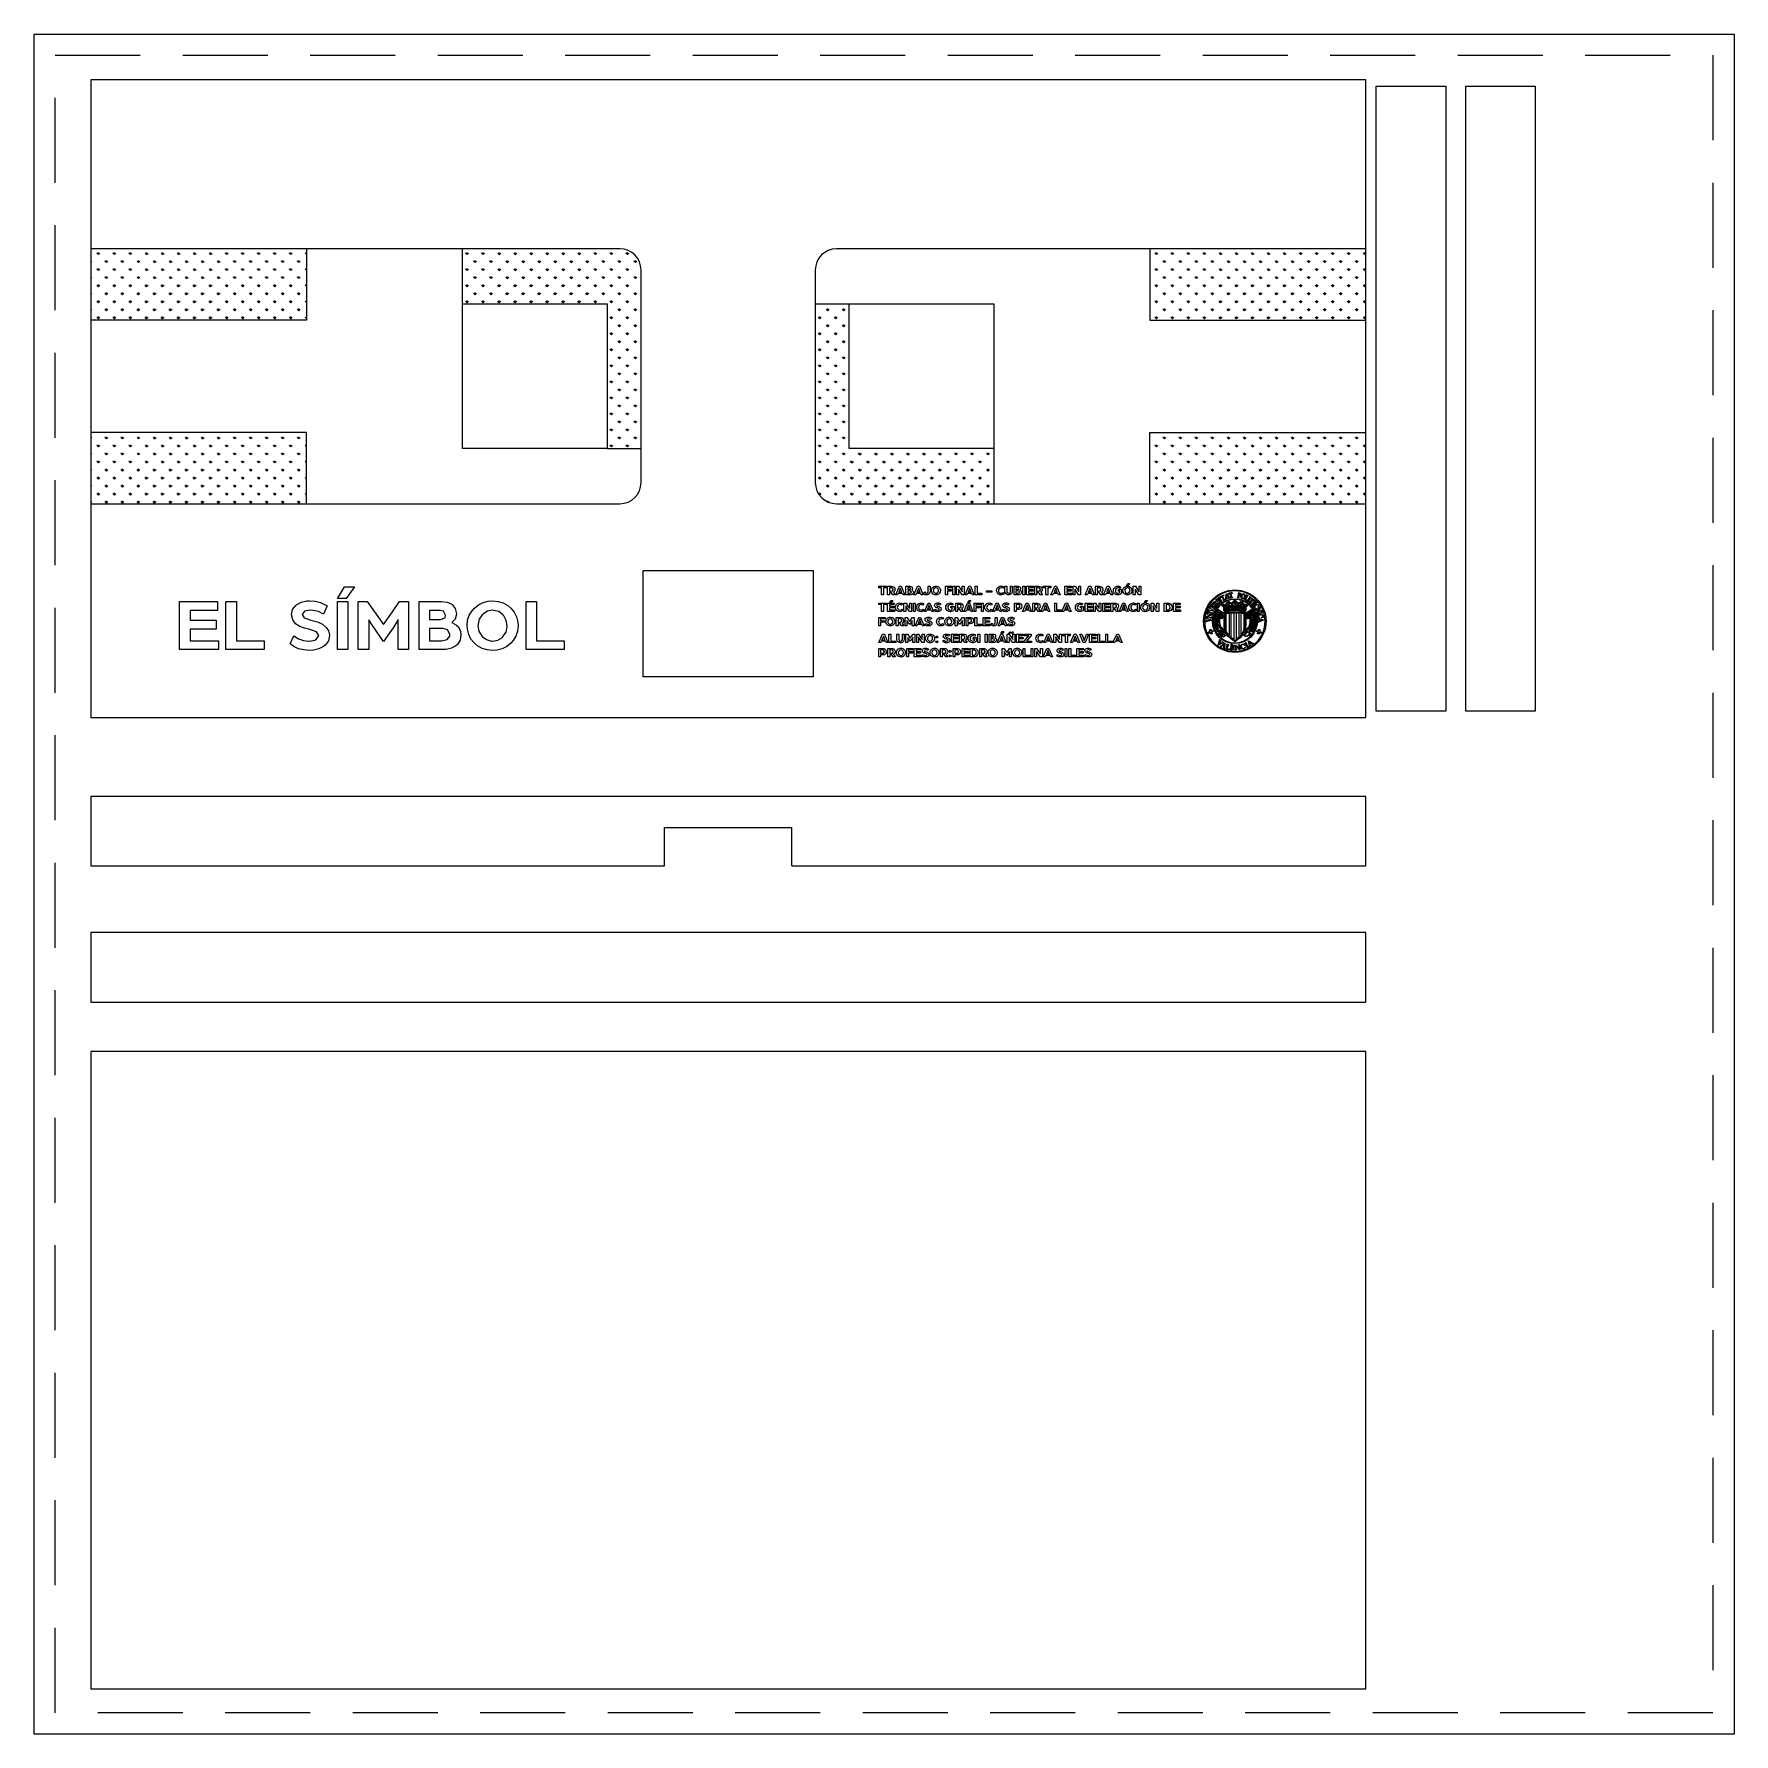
# Model space of a CAD drawing. Header units: inches. Extents: x -580 to 220, y 1335 to 2135.
import ezdxf

# ---------------------------------------------------------------- set-up
doc = ezdxf.new("R2010")
doc.units = ezdxf.units.IN
doc.header["$MEASUREMENT"] = 0
doc.linetypes.add('AI-Linetype-1', pattern=[60, 40, -20])
for name, color, linetype in [('Comentarios', 7, 'Continuous'), ('Corte exterior', 7, 'Continuous'), ('Corte interior', 7, 'Continuous'), ('Grabado linea bajo', 7, 'Continuous'), ('grabado linea intenso', 7, 'Continuous'), ('grabado linea medio', 7, 'Continuous'), ('Grabado relleno', 7, 'Continuous'), ('Material', 7, 'Continuous')]:
    doc.layers.add(name, color=color, linetype=linetype)

# ---------------------------------------------------------------- blocks, each defined once
blk = doc.blocks.new('block 2')
at = {"layer": 'Comentarios', "color": 7, "linetype": 'AI-Linetype-1', "lineweight": 25}
blk.add_lwpolyline([(-569.92, 2124.6), (210.08, 2124.6), (210.08, 1344.6), (-569.92, 1344.6), (-569.92, 2124.6)], dxfattribs=at)
blk = doc.blocks.new('block 3')
at = {"layer": 'Corte exterior', "color": 1, "lineweight": 25}
blk.add_lwpolyline([(-553.24, 1813), (46.76, 1813), (46.76, 2113), (-553.24, 2113), (-553.24, 1813)], dxfattribs=at)
blk = doc.blocks.new('block 4')
at = {"layer": 'Corte exterior', "color": 1, "lineweight": 25}
blk.add_lwpolyline([(51.72, 2110), (84.42, 2110), (84.42, 1816), (51.72, 1816), (51.72, 2110)], dxfattribs=at)
blk = doc.blocks.new('block 5')
at = {"layer": 'Corte exterior', "color": 1, "lineweight": 25}
blk.add_lwpolyline([(-223.24, 1743.14), (46.76, 1743.14), (46.76, 1775.84), (-553.24, 1775.84)], dxfattribs=at)
blk = doc.blocks.new('block 6')
at = {"layer": 'Corte exterior', "color": 1, "lineweight": 25}
blk.add_lwpolyline([(-553.24, 1711.73), (-553.24, 1679.03), (46.76, 1679.03), (46.76, 1711.73), (-553.24, 1711.73)], dxfattribs=at)
blk = doc.blocks.new('block 7')
at = {"layer": 'Corte exterior', "color": 1, "lineweight": 25}
blk.add_lwpolyline([(-553.24, 1355.82), (46.76, 1355.82), (46.76, 1655.82), (-553.24, 1655.82), (-553.24, 1355.82)], dxfattribs=at)
blk = doc.blocks.new('block 8')
at = {"layer": 'Corte exterior', "color": 1, "lineweight": 25}
blk.add_lwpolyline([(93.86, 2110), (126.56, 2110), (126.56, 1816), (93.86, 1816), (93.86, 2110)], dxfattribs=at)
blk = doc.blocks.new('block 9')
at = {"layer": 'Corte exterior', "color": 1, "lineweight": 25}
blk.add_lwpolyline([(-553.24, 1775.84), (-553.24, 1743.14), (-283.24, 1743.14)], dxfattribs=at)
blk = doc.blocks.new('block 10')
at = {"layer": 'Corte exterior', "color": 1, "lineweight": 25}
blk.add_lwpolyline([(-283.24, 1743.14), (-283.24, 1761.14)], dxfattribs=at)
blk = doc.blocks.new('block 11')
at = {"layer": 'Corte exterior', "color": 1, "lineweight": 25}
blk.add_lwpolyline([(-283.24, 1761.14), (-223.24, 1761.14)], dxfattribs=at)
blk = doc.blocks.new('block 12')
at = {"layer": 'Corte interior', "color": 5, "lineweight": 25}
blk.add_lwpolyline([(-310.24, 2007.55), (-310.24, 1939.55), (-378.24, 1939.55), (-378.24, 2007.55), (-310.24, 2007.55)], dxfattribs=at)
blk = doc.blocks.new('block 13')
at = {"layer": 'Corte interior', "color": 5, "lineweight": 25}
blk.add_lwpolyline([(-128.24, 2007.55), (-128.24, 1939.55), (-196.24, 1939.55), (-196.24, 2007.55), (-128.24, 2007.55)], dxfattribs=at)
blk = doc.blocks.new('block 14')
at = {"layer": 'grabado linea intenso', "color": 2, "lineweight": 25}
blk.add_open_spline([(-553.24, 1913.55), (-553.24, 1913.55), (-304.24, 1913.55), (-304.24, 1913.55), (-298.72, 1913.55), (-294.24, 1918.02), (-294.24, 1923.55), (-294.24, 1923.55), (-294.24, 2023.55), (-294.24, 2023.55), (-294.24, 2029.07), (-298.72, 2033.55), (-304.24, 2033.55), (-304.24, 2033.55), (-553.24, 2033.55), (-553.24, 2033.55)], degree=3, knots=[0, 0, 0, 0, 1, 1, 1, 2, 2, 2, 3, 3, 3, 4, 4, 4, 5, 5, 5, 5], dxfattribs=at)
blk = doc.blocks.new('block 15')
at = {"layer": 'grabado linea intenso', "color": 2, "lineweight": 25}
blk.add_open_spline([(46.76, 2033.55), (46.76, 2033.55), (-202.24, 2033.55), (-202.24, 2033.55), (-207.76, 2033.55), (-212.24, 2029.07), (-212.24, 2023.55), (-212.24, 2023.55), (-212.24, 1923.55), (-212.24, 1923.55), (-212.24, 1918.02), (-207.76, 1913.55), (-202.24, 1913.55), (-202.24, 1913.55), (46.76, 1913.55), (46.76, 1913.55)], degree=3, knots=[0, 0, 0, 0, 1, 1, 1, 2, 2, 2, 3, 3, 3, 4, 4, 4, 5, 5, 5, 5], dxfattribs=at)
blk = doc.blocks.new('block 16')
at = {"layer": 'grabado linea medio', "color": 3, "lineweight": 25}
blk.add_lwpolyline([(-212.24, 2007.55), (-196.24, 2007.55)], dxfattribs=at)
blk = doc.blocks.new('block 17')
at = {"layer": 'grabado linea medio', "color": 3, "lineweight": 25}
blk.add_lwpolyline([(-310.24, 1939.55), (-294.24, 1939.54)], dxfattribs=at)
blk = doc.blocks.new('block 18')
at = {"layer": 'grabado linea medio', "color": 3, "lineweight": 25}
blk.add_lwpolyline([(-378.24, 2007.55), (-378.24, 2033.55)], dxfattribs=at)
blk = doc.blocks.new('block 19')
at = {"layer": 'grabado linea medio', "color": 3, "lineweight": 25}
blk.add_lwpolyline([(-128.24, 1939.55), (-128.24, 1913.55)], dxfattribs=at)
blk = doc.blocks.new('block 20')
at = {"layer": 'grabado linea medio', "color": 3, "lineweight": 25}
blk.add_lwpolyline([(-54.78, 2033.55), (-54.78, 2000.01), (46.76, 2000.01)], dxfattribs=at)
blk = doc.blocks.new('block 21')
at = {"layer": 'grabado linea medio', "color": 3, "lineweight": 25}
blk.add_lwpolyline([(-54.78, 1913.55), (-54.78, 1947.08), (46.76, 1947.08)], dxfattribs=at)
blk = doc.blocks.new('block 22')
at = {"layer": 'grabado linea medio', "color": 3, "lineweight": 25}
blk.add_lwpolyline([(-451.7, 2033.55), (-451.7, 2000.01), (-553.24, 2000.01)], dxfattribs=at)
blk = doc.blocks.new('block 23')
at = {"layer": 'grabado linea medio', "color": 3, "lineweight": 25}
blk.add_lwpolyline([(-451.7, 1913.55), (-451.7, 1947.08), (-553.24, 1947.08)], dxfattribs=at)
blk = doc.blocks.new('block 24')
at = {"layer": 'Grabado linea bajo', "color": 4, "lineweight": 25}
blk.add_lwpolyline([(-549.6, 1917.64), (-549.6, 1918.64)], dxfattribs=at)
blk = doc.blocks.new('block 25')
at = {"layer": 'Grabado linea bajo', "color": 4, "lineweight": 25}
blk.add_lwpolyline([(-549.6, 1925.18), (-549.6, 1926.18)], dxfattribs=at)
blk = doc.blocks.new('block 26')
at = {"layer": 'Grabado linea bajo', "color": 4, "lineweight": 25}
blk.add_lwpolyline([(-549.6, 1932.73), (-549.6, 1933.73)], dxfattribs=at)
blk = doc.blocks.new('block 27')
at = {"layer": 'Grabado linea bajo', "color": 4, "lineweight": 25}
blk.add_lwpolyline([(-549.6, 1940.27), (-549.6, 1941.27)], dxfattribs=at)
blk = doc.blocks.new('block 28')
at = {"layer": 'Grabado linea bajo', "color": 4, "lineweight": 25}
blk.add_lwpolyline([(-549.6, 2000.62), (-549.6, 2001.62)], dxfattribs=at)
blk = doc.blocks.new('block 29')
at = {"layer": 'Grabado linea bajo', "color": 4, "lineweight": 25}
blk.add_lwpolyline([(-549.6, 2008.16), (-549.6, 2009.16)], dxfattribs=at)
blk = doc.blocks.new('block 30')
at = {"layer": 'Grabado linea bajo', "color": 4, "lineweight": 25}
blk.add_lwpolyline([(-549.6, 2015.7), (-549.6, 2016.7)], dxfattribs=at)
blk = doc.blocks.new('block 31')
at = {"layer": 'Grabado linea bajo', "color": 4, "lineweight": 25}
blk.add_lwpolyline([(-549.6, 2023.25), (-549.6, 2024.25)], dxfattribs=at)
blk = doc.blocks.new('block 32')
at = {"layer": 'Grabado linea bajo', "color": 4, "lineweight": 25}
blk.add_lwpolyline([(-549.6, 2030.79), (-549.6, 2031.79)], dxfattribs=at)
blk = doc.blocks.new('block 33')
at = {"layer": 'Grabado linea bajo', "color": 4, "lineweight": 25}
blk.add_lwpolyline([(-545.83, 1913.87), (-545.83, 1914.87)], dxfattribs=at)
blk = doc.blocks.new('block 34')
at = {"layer": 'Grabado linea bajo', "color": 4, "lineweight": 25}
blk.add_lwpolyline([(-545.83, 1921.41), (-545.83, 1922.41)], dxfattribs=at)
blk = doc.blocks.new('block 35')
at = {"layer": 'Grabado linea bajo', "color": 4, "lineweight": 25}
blk.add_lwpolyline([(-545.83, 1928.95), (-545.83, 1929.95)], dxfattribs=at)
blk = doc.blocks.new('block 36')
at = {"layer": 'Grabado linea bajo', "color": 4, "lineweight": 25}
blk.add_lwpolyline([(-545.83, 1936.5), (-545.83, 1937.5)], dxfattribs=at)
blk = doc.blocks.new('block 37')
at = {"layer": 'Grabado linea bajo', "color": 4, "lineweight": 25}
blk.add_lwpolyline([(-545.83, 1944.04), (-545.83, 1945.04)], dxfattribs=at)
blk = doc.blocks.new('block 38')
at = {"layer": 'Grabado linea bajo', "color": 4, "lineweight": 25}
blk.add_lwpolyline([(-545.83, 2004.39), (-545.83, 2005.39)], dxfattribs=at)
blk = doc.blocks.new('block 39')
at = {"layer": 'Grabado linea bajo', "color": 4, "lineweight": 25}
blk.add_lwpolyline([(-545.83, 2011.93), (-545.83, 2012.93)], dxfattribs=at)
blk = doc.blocks.new('block 40')
at = {"layer": 'Grabado linea bajo', "color": 4, "lineweight": 25}
blk.add_lwpolyline([(-545.83, 2019.48), (-545.83, 2020.48)], dxfattribs=at)
blk = doc.blocks.new('block 41')
at = {"layer": 'Grabado linea bajo', "color": 4, "lineweight": 25}
blk.add_lwpolyline([(-545.83, 2027.02), (-545.83, 2028.02)], dxfattribs=at)
blk = doc.blocks.new('block 42')
at = {"layer": 'Grabado linea bajo', "color": 4, "lineweight": 25}
blk.add_lwpolyline([(-542.06, 1917.64), (-542.06, 1918.64)], dxfattribs=at)
blk = doc.blocks.new('block 43')
at = {"layer": 'Grabado linea bajo', "color": 4, "lineweight": 25}
blk.add_lwpolyline([(-542.06, 1925.18), (-542.06, 1926.18)], dxfattribs=at)
blk = doc.blocks.new('block 44')
at = {"layer": 'Grabado linea bajo', "color": 4, "lineweight": 25}
blk.add_lwpolyline([(-542.06, 1932.73), (-542.06, 1933.73)], dxfattribs=at)
blk = doc.blocks.new('block 45')
at = {"layer": 'Grabado linea bajo', "color": 4, "lineweight": 25}
blk.add_lwpolyline([(-542.06, 1940.27), (-542.06, 1941.27)], dxfattribs=at)
blk = doc.blocks.new('block 46')
at = {"layer": 'Grabado linea bajo', "color": 4, "lineweight": 25}
blk.add_lwpolyline([(-542.06, 2000.62), (-542.06, 2001.62)], dxfattribs=at)
blk = doc.blocks.new('block 47')
at = {"layer": 'Grabado linea bajo', "color": 4, "lineweight": 25}
blk.add_lwpolyline([(-542.06, 2008.16), (-542.06, 2009.16)], dxfattribs=at)
blk = doc.blocks.new('block 48')
at = {"layer": 'Grabado linea bajo', "color": 4, "lineweight": 25}
blk.add_lwpolyline([(-542.06, 2015.7), (-542.06, 2016.7)], dxfattribs=at)
blk = doc.blocks.new('block 49')
at = {"layer": 'Grabado linea bajo', "color": 4, "lineweight": 25}
blk.add_lwpolyline([(-542.06, 2023.25), (-542.06, 2024.25)], dxfattribs=at)
blk = doc.blocks.new('block 50')
at = {"layer": 'Grabado linea bajo', "color": 4, "lineweight": 25}
blk.add_lwpolyline([(-542.06, 2030.79), (-542.06, 2031.79)], dxfattribs=at)
blk = doc.blocks.new('block 51')
at = {"layer": 'Grabado linea bajo', "color": 4, "lineweight": 25}
blk.add_lwpolyline([(-538.29, 1913.87), (-538.29, 1914.87)], dxfattribs=at)
blk = doc.blocks.new('block 52')
at = {"layer": 'Grabado linea bajo', "color": 4, "lineweight": 25}
blk.add_lwpolyline([(-538.29, 1921.41), (-538.29, 1922.41)], dxfattribs=at)
blk = doc.blocks.new('block 53')
at = {"layer": 'Grabado linea bajo', "color": 4, "lineweight": 25}
blk.add_lwpolyline([(-538.29, 1928.95), (-538.29, 1929.95)], dxfattribs=at)
blk = doc.blocks.new('block 54')
at = {"layer": 'Grabado linea bajo', "color": 4, "lineweight": 25}
blk.add_lwpolyline([(-538.29, 1936.5), (-538.29, 1937.5)], dxfattribs=at)
blk = doc.blocks.new('block 55')
at = {"layer": 'Grabado linea bajo', "color": 4, "lineweight": 25}
blk.add_lwpolyline([(-538.29, 1944.04), (-538.29, 1945.04)], dxfattribs=at)
blk = doc.blocks.new('block 56')
at = {"layer": 'Grabado linea bajo', "color": 4, "lineweight": 25}
blk.add_lwpolyline([(-538.29, 2004.39), (-538.29, 2005.39)], dxfattribs=at)
blk = doc.blocks.new('block 57')
at = {"layer": 'Grabado linea bajo', "color": 4, "lineweight": 25}
blk.add_lwpolyline([(-538.29, 2011.93), (-538.29, 2012.93)], dxfattribs=at)
blk = doc.blocks.new('block 58')
at = {"layer": 'Grabado linea bajo', "color": 4, "lineweight": 25}
blk.add_lwpolyline([(-538.29, 2019.48), (-538.29, 2020.48)], dxfattribs=at)
blk = doc.blocks.new('block 59')
at = {"layer": 'Grabado linea bajo', "color": 4, "lineweight": 25}
blk.add_lwpolyline([(-538.29, 2027.02), (-538.29, 2028.02)], dxfattribs=at)
blk = doc.blocks.new('block 60')
at = {"layer": 'Grabado linea bajo', "color": 4, "lineweight": 25}
blk.add_lwpolyline([(-534.51, 1917.64), (-534.51, 1918.64)], dxfattribs=at)
blk = doc.blocks.new('block 61')
at = {"layer": 'Grabado linea bajo', "color": 4, "lineweight": 25}
blk.add_lwpolyline([(-534.51, 1925.18), (-534.51, 1926.18)], dxfattribs=at)
blk = doc.blocks.new('block 62')
at = {"layer": 'Grabado linea bajo', "color": 4, "lineweight": 25}
blk.add_lwpolyline([(-534.51, 1932.73), (-534.51, 1933.73)], dxfattribs=at)
blk = doc.blocks.new('block 63')
at = {"layer": 'Grabado linea bajo', "color": 4, "lineweight": 25}
blk.add_lwpolyline([(-534.51, 1940.27), (-534.51, 1941.27)], dxfattribs=at)
blk = doc.blocks.new('block 64')
at = {"layer": 'Grabado linea bajo', "color": 4, "lineweight": 25}
blk.add_lwpolyline([(-534.51, 2000.62), (-534.51, 2001.62)], dxfattribs=at)
blk = doc.blocks.new('block 65')
at = {"layer": 'Grabado linea bajo', "color": 4, "lineweight": 25}
blk.add_lwpolyline([(-534.51, 2008.16), (-534.51, 2009.16)], dxfattribs=at)
blk = doc.blocks.new('block 66')
at = {"layer": 'Grabado linea bajo', "color": 4, "lineweight": 25}
blk.add_lwpolyline([(-534.51, 2015.7), (-534.51, 2016.7)], dxfattribs=at)
blk = doc.blocks.new('block 67')
at = {"layer": 'Grabado linea bajo', "color": 4, "lineweight": 25}
blk.add_lwpolyline([(-534.51, 2023.25), (-534.51, 2024.25)], dxfattribs=at)
blk = doc.blocks.new('block 68')
at = {"layer": 'Grabado linea bajo', "color": 4, "lineweight": 25}
blk.add_lwpolyline([(-534.51, 2030.79), (-534.51, 2031.79)], dxfattribs=at)
blk = doc.blocks.new('block 69')
at = {"layer": 'Grabado linea bajo', "color": 4, "lineweight": 25}
blk.add_lwpolyline([(-530.74, 1913.87), (-530.74, 1914.87)], dxfattribs=at)
blk = doc.blocks.new('block 70')
at = {"layer": 'Grabado linea bajo', "color": 4, "lineweight": 25}
blk.add_lwpolyline([(-530.74, 1921.41), (-530.74, 1922.41)], dxfattribs=at)
blk = doc.blocks.new('block 71')
at = {"layer": 'Grabado linea bajo', "color": 4, "lineweight": 25}
blk.add_lwpolyline([(-530.74, 1928.95), (-530.74, 1929.95)], dxfattribs=at)
blk = doc.blocks.new('block 72')
at = {"layer": 'Grabado linea bajo', "color": 4, "lineweight": 25}
blk.add_lwpolyline([(-530.74, 1936.5), (-530.74, 1937.5)], dxfattribs=at)
blk = doc.blocks.new('block 73')
at = {"layer": 'Grabado linea bajo', "color": 4, "lineweight": 25}
blk.add_lwpolyline([(-530.74, 1944.04), (-530.74, 1945.04)], dxfattribs=at)
blk = doc.blocks.new('block 74')
at = {"layer": 'Grabado linea bajo', "color": 4, "lineweight": 25}
blk.add_lwpolyline([(-530.74, 2004.39), (-530.74, 2005.39)], dxfattribs=at)
blk = doc.blocks.new('block 75')
at = {"layer": 'Grabado linea bajo', "color": 4, "lineweight": 25}
blk.add_lwpolyline([(-530.74, 2011.93), (-530.74, 2012.93)], dxfattribs=at)
blk = doc.blocks.new('block 76')
at = {"layer": 'Grabado linea bajo', "color": 4, "lineweight": 25}
blk.add_lwpolyline([(-530.74, 2019.48), (-530.74, 2020.48)], dxfattribs=at)
blk = doc.blocks.new('block 77')
at = {"layer": 'Grabado linea bajo', "color": 4, "lineweight": 25}
blk.add_lwpolyline([(-530.74, 2027.02), (-530.74, 2028.02)], dxfattribs=at)
blk = doc.blocks.new('block 78')
at = {"layer": 'Grabado linea bajo', "color": 4, "lineweight": 25}
blk.add_lwpolyline([(-526.97, 1917.64), (-526.97, 1918.64)], dxfattribs=at)
blk = doc.blocks.new('block 79')
at = {"layer": 'Grabado linea bajo', "color": 4, "lineweight": 25}
blk.add_lwpolyline([(-526.97, 1925.18), (-526.97, 1926.18)], dxfattribs=at)
blk = doc.blocks.new('block 80')
at = {"layer": 'Grabado linea bajo', "color": 4, "lineweight": 25}
blk.add_lwpolyline([(-526.97, 1932.73), (-526.97, 1933.73)], dxfattribs=at)
blk = doc.blocks.new('block 81')
at = {"layer": 'Grabado linea bajo', "color": 4, "lineweight": 25}
blk.add_lwpolyline([(-526.97, 1940.27), (-526.97, 1941.27)], dxfattribs=at)
blk = doc.blocks.new('block 82')
at = {"layer": 'Grabado linea bajo', "color": 4, "lineweight": 25}
blk.add_lwpolyline([(-526.97, 2000.62), (-526.97, 2001.62)], dxfattribs=at)
blk = doc.blocks.new('block 83')
at = {"layer": 'Grabado linea bajo', "color": 4, "lineweight": 25}
blk.add_lwpolyline([(-526.97, 2008.16), (-526.97, 2009.16)], dxfattribs=at)
blk = doc.blocks.new('block 84')
at = {"layer": 'Grabado linea bajo', "color": 4, "lineweight": 25}
blk.add_lwpolyline([(-526.97, 2015.7), (-526.97, 2016.7)], dxfattribs=at)
blk = doc.blocks.new('block 85')
at = {"layer": 'Grabado linea bajo', "color": 4, "lineweight": 25}
blk.add_lwpolyline([(-526.97, 2023.25), (-526.97, 2024.25)], dxfattribs=at)
blk = doc.blocks.new('block 86')
at = {"layer": 'Grabado linea bajo', "color": 4, "lineweight": 25}
blk.add_lwpolyline([(-526.97, 2030.79), (-526.97, 2031.79)], dxfattribs=at)
blk = doc.blocks.new('block 87')
at = {"layer": 'Grabado linea bajo', "color": 4, "lineweight": 25}
blk.add_lwpolyline([(-523.2, 1913.87), (-523.2, 1914.87)], dxfattribs=at)
blk = doc.blocks.new('block 88')
at = {"layer": 'Grabado linea bajo', "color": 4, "lineweight": 25}
blk.add_lwpolyline([(-523.2, 1921.41), (-523.2, 1922.41)], dxfattribs=at)
blk = doc.blocks.new('block 89')
at = {"layer": 'Grabado linea bajo', "color": 4, "lineweight": 25}
blk.add_lwpolyline([(-523.2, 1928.95), (-523.2, 1929.95)], dxfattribs=at)
blk = doc.blocks.new('block 90')
at = {"layer": 'Grabado linea bajo', "color": 4, "lineweight": 25}
blk.add_lwpolyline([(-523.2, 1936.5), (-523.2, 1937.5)], dxfattribs=at)
blk = doc.blocks.new('block 91')
at = {"layer": 'Grabado linea bajo', "color": 4, "lineweight": 25}
blk.add_lwpolyline([(-523.2, 1944.04), (-523.2, 1945.04)], dxfattribs=at)
blk = doc.blocks.new('block 92')
at = {"layer": 'Grabado linea bajo', "color": 4, "lineweight": 25}
blk.add_lwpolyline([(-523.2, 2004.39), (-523.2, 2005.39)], dxfattribs=at)
blk = doc.blocks.new('block 93')
at = {"layer": 'Grabado linea bajo', "color": 4, "lineweight": 25}
blk.add_lwpolyline([(-523.2, 2011.93), (-523.2, 2012.93)], dxfattribs=at)
blk = doc.blocks.new('block 94')
at = {"layer": 'Grabado linea bajo', "color": 4, "lineweight": 25}
blk.add_lwpolyline([(-523.2, 2019.48), (-523.2, 2020.48)], dxfattribs=at)
blk = doc.blocks.new('block 95')
at = {"layer": 'Grabado linea bajo', "color": 4, "lineweight": 25}
blk.add_lwpolyline([(-523.2, 2027.02), (-523.2, 2028.02)], dxfattribs=at)
blk = doc.blocks.new('block 96')
at = {"layer": 'Grabado linea bajo', "color": 4, "lineweight": 25}
blk.add_lwpolyline([(-519.43, 1917.64), (-519.43, 1918.64)], dxfattribs=at)
blk = doc.blocks.new('block 97')
at = {"layer": 'Grabado linea bajo', "color": 4, "lineweight": 25}
blk.add_lwpolyline([(-519.43, 1925.18), (-519.43, 1926.18)], dxfattribs=at)
blk = doc.blocks.new('block 98')
at = {"layer": 'Grabado linea bajo', "color": 4, "lineweight": 25}
blk.add_lwpolyline([(-519.43, 1932.73), (-519.43, 1933.73)], dxfattribs=at)
blk = doc.blocks.new('block 99')
at = {"layer": 'Grabado linea bajo', "color": 4, "lineweight": 25}
blk.add_lwpolyline([(-519.43, 1940.27), (-519.43, 1941.27)], dxfattribs=at)
blk = doc.blocks.new('block 100')
at = {"layer": 'Grabado linea bajo', "color": 4, "lineweight": 25}
blk.add_lwpolyline([(-519.43, 2000.62), (-519.43, 2001.62)], dxfattribs=at)
blk = doc.blocks.new('block 101')
at = {"layer": 'Grabado linea bajo', "color": 4, "lineweight": 25}
blk.add_lwpolyline([(-519.43, 2008.16), (-519.43, 2009.16)], dxfattribs=at)
blk = doc.blocks.new('block 102')
at = {"layer": 'Grabado linea bajo', "color": 4, "lineweight": 25}
blk.add_lwpolyline([(-519.43, 2015.7), (-519.43, 2016.7)], dxfattribs=at)
blk = doc.blocks.new('block 103')
at = {"layer": 'Grabado linea bajo', "color": 4, "lineweight": 25}
blk.add_lwpolyline([(-519.43, 2023.25), (-519.43, 2024.25)], dxfattribs=at)
blk = doc.blocks.new('block 104')
at = {"layer": 'Grabado linea bajo', "color": 4, "lineweight": 25}
blk.add_lwpolyline([(-519.43, 2030.79), (-519.43, 2031.79)], dxfattribs=at)
blk = doc.blocks.new('block 105')
at = {"layer": 'Grabado linea bajo', "color": 4, "lineweight": 25}
blk.add_lwpolyline([(-515.66, 1913.87), (-515.66, 1914.87)], dxfattribs=at)
blk = doc.blocks.new('block 106')
at = {"layer": 'Grabado linea bajo', "color": 4, "lineweight": 25}
blk.add_lwpolyline([(-515.66, 1921.41), (-515.66, 1922.41)], dxfattribs=at)
blk = doc.blocks.new('block 107')
at = {"layer": 'Grabado linea bajo', "color": 4, "lineweight": 25}
blk.add_lwpolyline([(-515.66, 1928.95), (-515.66, 1929.95)], dxfattribs=at)
blk = doc.blocks.new('block 108')
at = {"layer": 'Grabado linea bajo', "color": 4, "lineweight": 25}
blk.add_lwpolyline([(-515.66, 1936.5), (-515.66, 1937.5)], dxfattribs=at)
blk = doc.blocks.new('block 109')
at = {"layer": 'Grabado linea bajo', "color": 4, "lineweight": 25}
blk.add_lwpolyline([(-515.66, 1944.04), (-515.66, 1945.04)], dxfattribs=at)
blk = doc.blocks.new('block 110')
at = {"layer": 'Grabado linea bajo', "color": 4, "lineweight": 25}
blk.add_lwpolyline([(-515.66, 2004.39), (-515.66, 2005.39)], dxfattribs=at)
blk = doc.blocks.new('block 111')
at = {"layer": 'Grabado linea bajo', "color": 4, "lineweight": 25}
blk.add_lwpolyline([(-515.66, 2011.93), (-515.66, 2012.93)], dxfattribs=at)
blk = doc.blocks.new('block 112')
at = {"layer": 'Grabado linea bajo', "color": 4, "lineweight": 25}
blk.add_lwpolyline([(-515.66, 2019.48), (-515.66, 2020.48)], dxfattribs=at)
blk = doc.blocks.new('block 113')
at = {"layer": 'Grabado linea bajo', "color": 4, "lineweight": 25}
blk.add_lwpolyline([(-515.66, 2027.02), (-515.66, 2028.02)], dxfattribs=at)
blk = doc.blocks.new('block 114')
at = {"layer": 'Grabado linea bajo', "color": 4, "lineweight": 25}
blk.add_lwpolyline([(-511.88, 1917.64), (-511.88, 1918.64)], dxfattribs=at)
blk = doc.blocks.new('block 115')
at = {"layer": 'Grabado linea bajo', "color": 4, "lineweight": 25}
blk.add_lwpolyline([(-511.88, 1925.18), (-511.88, 1926.18)], dxfattribs=at)
blk = doc.blocks.new('block 116')
at = {"layer": 'Grabado linea bajo', "color": 4, "lineweight": 25}
blk.add_lwpolyline([(-511.88, 1932.73), (-511.88, 1933.73)], dxfattribs=at)
blk = doc.blocks.new('block 117')
at = {"layer": 'Grabado linea bajo', "color": 4, "lineweight": 25}
blk.add_lwpolyline([(-511.88, 1940.27), (-511.88, 1941.27)], dxfattribs=at)
blk = doc.blocks.new('block 118')
at = {"layer": 'Grabado linea bajo', "color": 4, "lineweight": 25}
blk.add_lwpolyline([(-511.88, 2000.62), (-511.88, 2001.62)], dxfattribs=at)
blk = doc.blocks.new('block 119')
at = {"layer": 'Grabado linea bajo', "color": 4, "lineweight": 25}
blk.add_lwpolyline([(-511.88, 2008.16), (-511.88, 2009.16)], dxfattribs=at)
blk = doc.blocks.new('block 120')
at = {"layer": 'Grabado linea bajo', "color": 4, "lineweight": 25}
blk.add_lwpolyline([(-511.88, 2015.7), (-511.88, 2016.7)], dxfattribs=at)
blk = doc.blocks.new('block 121')
at = {"layer": 'Grabado linea bajo', "color": 4, "lineweight": 25}
blk.add_lwpolyline([(-511.88, 2023.25), (-511.88, 2024.25)], dxfattribs=at)
blk = doc.blocks.new('block 122')
at = {"layer": 'Grabado linea bajo', "color": 4, "lineweight": 25}
blk.add_lwpolyline([(-511.88, 2030.79), (-511.88, 2031.79)], dxfattribs=at)
blk = doc.blocks.new('block 123')
at = {"layer": 'Grabado linea bajo', "color": 4, "lineweight": 25}
blk.add_lwpolyline([(-508.11, 1913.87), (-508.11, 1914.87)], dxfattribs=at)
blk = doc.blocks.new('block 124')
at = {"layer": 'Grabado linea bajo', "color": 4, "lineweight": 25}
blk.add_lwpolyline([(-508.11, 1921.41), (-508.11, 1922.41)], dxfattribs=at)
blk = doc.blocks.new('block 125')
at = {"layer": 'Grabado linea bajo', "color": 4, "lineweight": 25}
blk.add_lwpolyline([(-508.11, 1928.95), (-508.11, 1929.95)], dxfattribs=at)
blk = doc.blocks.new('block 126')
at = {"layer": 'Grabado linea bajo', "color": 4, "lineweight": 25}
blk.add_lwpolyline([(-508.11, 1936.5), (-508.11, 1937.5)], dxfattribs=at)
blk = doc.blocks.new('block 127')
at = {"layer": 'Grabado linea bajo', "color": 4, "lineweight": 25}
blk.add_lwpolyline([(-508.11, 1944.04), (-508.11, 1945.04)], dxfattribs=at)
blk = doc.blocks.new('block 128')
at = {"layer": 'Grabado linea bajo', "color": 4, "lineweight": 25}
blk.add_lwpolyline([(-508.11, 2004.39), (-508.11, 2005.39)], dxfattribs=at)
blk = doc.blocks.new('block 129')
at = {"layer": 'Grabado linea bajo', "color": 4, "lineweight": 25}
blk.add_lwpolyline([(-508.11, 2011.93), (-508.11, 2012.93)], dxfattribs=at)
blk = doc.blocks.new('block 130')
at = {"layer": 'Grabado linea bajo', "color": 4, "lineweight": 25}
blk.add_lwpolyline([(-508.11, 2019.48), (-508.11, 2020.48)], dxfattribs=at)
blk = doc.blocks.new('block 131')
at = {"layer": 'Grabado linea bajo', "color": 4, "lineweight": 25}
blk.add_lwpolyline([(-508.11, 2027.02), (-508.11, 2028.02)], dxfattribs=at)
blk = doc.blocks.new('block 132')
at = {"layer": 'Grabado linea bajo', "color": 4, "lineweight": 25}
blk.add_lwpolyline([(-504.34, 1917.64), (-504.34, 1918.64)], dxfattribs=at)
blk = doc.blocks.new('block 133')
at = {"layer": 'Grabado linea bajo', "color": 4, "lineweight": 25}
blk.add_lwpolyline([(-504.34, 1925.18), (-504.34, 1926.18)], dxfattribs=at)
blk = doc.blocks.new('block 134')
at = {"layer": 'Grabado linea bajo', "color": 4, "lineweight": 25}
blk.add_lwpolyline([(-504.34, 1932.73), (-504.34, 1933.73)], dxfattribs=at)
blk = doc.blocks.new('block 135')
at = {"layer": 'Grabado linea bajo', "color": 4, "lineweight": 25}
blk.add_lwpolyline([(-504.34, 1940.27), (-504.34, 1941.27)], dxfattribs=at)
blk = doc.blocks.new('block 136')
at = {"layer": 'Grabado linea bajo', "color": 4, "lineweight": 25}
blk.add_lwpolyline([(-504.34, 2000.62), (-504.34, 2001.62)], dxfattribs=at)
blk = doc.blocks.new('block 137')
at = {"layer": 'Grabado linea bajo', "color": 4, "lineweight": 25}
blk.add_lwpolyline([(-504.34, 2008.16), (-504.34, 2009.16)], dxfattribs=at)
blk = doc.blocks.new('block 138')
at = {"layer": 'Grabado linea bajo', "color": 4, "lineweight": 25}
blk.add_lwpolyline([(-504.34, 2015.7), (-504.34, 2016.7)], dxfattribs=at)
blk = doc.blocks.new('block 139')
at = {"layer": 'Grabado linea bajo', "color": 4, "lineweight": 25}
blk.add_lwpolyline([(-504.34, 2023.25), (-504.34, 2024.25)], dxfattribs=at)
blk = doc.blocks.new('block 140')
at = {"layer": 'Grabado linea bajo', "color": 4, "lineweight": 25}
blk.add_lwpolyline([(-504.34, 2030.79), (-504.34, 2031.79)], dxfattribs=at)
blk = doc.blocks.new('block 141')
at = {"layer": 'Grabado linea bajo', "color": 4, "lineweight": 25}
blk.add_lwpolyline([(-500.57, 1913.87), (-500.57, 1914.87)], dxfattribs=at)
blk = doc.blocks.new('block 142')
at = {"layer": 'Grabado linea bajo', "color": 4, "lineweight": 25}
blk.add_lwpolyline([(-500.57, 1921.41), (-500.57, 1922.41)], dxfattribs=at)
blk = doc.blocks.new('block 143')
at = {"layer": 'Grabado linea bajo', "color": 4, "lineweight": 25}
blk.add_lwpolyline([(-500.57, 1928.95), (-500.57, 1929.95)], dxfattribs=at)
blk = doc.blocks.new('block 144')
at = {"layer": 'Grabado linea bajo', "color": 4, "lineweight": 25}
blk.add_lwpolyline([(-500.57, 1936.5), (-500.57, 1937.5)], dxfattribs=at)
blk = doc.blocks.new('block 145')
at = {"layer": 'Grabado linea bajo', "color": 4, "lineweight": 25}
blk.add_lwpolyline([(-500.57, 1944.04), (-500.57, 1945.04)], dxfattribs=at)
blk = doc.blocks.new('block 146')
at = {"layer": 'Grabado linea bajo', "color": 4, "lineweight": 25}
blk.add_lwpolyline([(-500.57, 2004.39), (-500.57, 2005.39)], dxfattribs=at)
blk = doc.blocks.new('block 147')
at = {"layer": 'Grabado linea bajo', "color": 4, "lineweight": 25}
blk.add_lwpolyline([(-500.57, 2011.93), (-500.57, 2012.93)], dxfattribs=at)
blk = doc.blocks.new('block 148')
at = {"layer": 'Grabado linea bajo', "color": 4, "lineweight": 25}
blk.add_lwpolyline([(-500.57, 2019.48), (-500.57, 2020.48)], dxfattribs=at)
blk = doc.blocks.new('block 149')
at = {"layer": 'Grabado linea bajo', "color": 4, "lineweight": 25}
blk.add_lwpolyline([(-500.57, 2027.02), (-500.57, 2028.02)], dxfattribs=at)
blk = doc.blocks.new('block 150')
at = {"layer": 'Grabado linea bajo', "color": 4, "lineweight": 25}
blk.add_lwpolyline([(-496.8, 1917.64), (-496.8, 1918.64)], dxfattribs=at)
blk = doc.blocks.new('block 151')
at = {"layer": 'Grabado linea bajo', "color": 4, "lineweight": 25}
blk.add_lwpolyline([(-496.8, 1925.18), (-496.8, 1926.18)], dxfattribs=at)
blk = doc.blocks.new('block 152')
at = {"layer": 'Grabado linea bajo', "color": 4, "lineweight": 25}
blk.add_lwpolyline([(-496.8, 1932.73), (-496.8, 1933.73)], dxfattribs=at)
blk = doc.blocks.new('block 153')
at = {"layer": 'Grabado linea bajo', "color": 4, "lineweight": 25}
blk.add_lwpolyline([(-496.8, 1940.27), (-496.8, 1941.27)], dxfattribs=at)
blk = doc.blocks.new('block 154')
at = {"layer": 'Grabado linea bajo', "color": 4, "lineweight": 25}
blk.add_lwpolyline([(-496.8, 2000.62), (-496.8, 2001.62)], dxfattribs=at)
blk = doc.blocks.new('block 155')
at = {"layer": 'Grabado linea bajo', "color": 4, "lineweight": 25}
blk.add_lwpolyline([(-496.8, 2008.16), (-496.8, 2009.16)], dxfattribs=at)
blk = doc.blocks.new('block 156')
at = {"layer": 'Grabado linea bajo', "color": 4, "lineweight": 25}
blk.add_lwpolyline([(-496.8, 2015.7), (-496.8, 2016.7)], dxfattribs=at)
blk = doc.blocks.new('block 157')
at = {"layer": 'Grabado linea bajo', "color": 4, "lineweight": 25}
blk.add_lwpolyline([(-496.8, 2023.25), (-496.8, 2024.25)], dxfattribs=at)
blk = doc.blocks.new('block 158')
at = {"layer": 'Grabado linea bajo', "color": 4, "lineweight": 25}
blk.add_lwpolyline([(-496.8, 2030.79), (-496.8, 2031.79)], dxfattribs=at)
blk = doc.blocks.new('block 159')
at = {"layer": 'Grabado linea bajo', "color": 4, "lineweight": 25}
blk.add_lwpolyline([(-493.03, 1913.87), (-493.03, 1914.87)], dxfattribs=at)
blk = doc.blocks.new('block 160')
at = {"layer": 'Grabado linea bajo', "color": 4, "lineweight": 25}
blk.add_lwpolyline([(-493.03, 1921.41), (-493.03, 1922.41)], dxfattribs=at)
blk = doc.blocks.new('block 161')
at = {"layer": 'Grabado linea bajo', "color": 4, "lineweight": 25}
blk.add_lwpolyline([(-493.03, 1928.95), (-493.03, 1929.95)], dxfattribs=at)
blk = doc.blocks.new('block 162')
at = {"layer": 'Grabado linea bajo', "color": 4, "lineweight": 25}
blk.add_lwpolyline([(-493.03, 1936.5), (-493.03, 1937.5)], dxfattribs=at)
blk = doc.blocks.new('block 163')
at = {"layer": 'Grabado linea bajo', "color": 4, "lineweight": 25}
blk.add_lwpolyline([(-493.03, 1944.04), (-493.03, 1945.04)], dxfattribs=at)
blk = doc.blocks.new('block 164')
at = {"layer": 'Grabado linea bajo', "color": 4, "lineweight": 25}
blk.add_lwpolyline([(-493.03, 2004.39), (-493.03, 2005.39)], dxfattribs=at)
blk = doc.blocks.new('block 165')
at = {"layer": 'Grabado linea bajo', "color": 4, "lineweight": 25}
blk.add_lwpolyline([(-493.03, 2011.93), (-493.03, 2012.93)], dxfattribs=at)
blk = doc.blocks.new('block 166')
at = {"layer": 'Grabado linea bajo', "color": 4, "lineweight": 25}
blk.add_lwpolyline([(-493.03, 2019.48), (-493.03, 2020.48)], dxfattribs=at)
blk = doc.blocks.new('block 167')
at = {"layer": 'Grabado linea bajo', "color": 4, "lineweight": 25}
blk.add_lwpolyline([(-493.03, 2027.02), (-493.03, 2028.02)], dxfattribs=at)
blk = doc.blocks.new('block 168')
at = {"layer": 'Grabado linea bajo', "color": 4, "lineweight": 25}
blk.add_lwpolyline([(-489.25, 1917.64), (-489.25, 1918.64)], dxfattribs=at)
blk = doc.blocks.new('block 169')
at = {"layer": 'Grabado linea bajo', "color": 4, "lineweight": 25}
blk.add_lwpolyline([(-489.25, 1925.18), (-489.25, 1926.18)], dxfattribs=at)
blk = doc.blocks.new('block 170')
at = {"layer": 'Grabado linea bajo', "color": 4, "lineweight": 25}
blk.add_lwpolyline([(-489.25, 1932.73), (-489.25, 1933.73)], dxfattribs=at)
blk = doc.blocks.new('block 171')
at = {"layer": 'Grabado linea bajo', "color": 4, "lineweight": 25}
blk.add_lwpolyline([(-489.25, 1940.27), (-489.25, 1941.27)], dxfattribs=at)
blk = doc.blocks.new('block 172')
at = {"layer": 'Grabado linea bajo', "color": 4, "lineweight": 25}
blk.add_lwpolyline([(-489.25, 2000.62), (-489.25, 2001.62)], dxfattribs=at)
blk = doc.blocks.new('block 173')
at = {"layer": 'Grabado linea bajo', "color": 4, "lineweight": 25}
blk.add_lwpolyline([(-489.25, 2008.16), (-489.25, 2009.16)], dxfattribs=at)
blk = doc.blocks.new('block 174')
at = {"layer": 'Grabado linea bajo', "color": 4, "lineweight": 25}
blk.add_lwpolyline([(-489.25, 2015.7), (-489.25, 2016.7)], dxfattribs=at)
blk = doc.blocks.new('block 175')
at = {"layer": 'Grabado linea bajo', "color": 4, "lineweight": 25}
blk.add_lwpolyline([(-489.25, 2023.25), (-489.25, 2024.25)], dxfattribs=at)
blk = doc.blocks.new('block 176')
at = {"layer": 'Grabado linea bajo', "color": 4, "lineweight": 25}
blk.add_lwpolyline([(-489.25, 2030.79), (-489.25, 2031.79)], dxfattribs=at)
blk = doc.blocks.new('block 177')
at = {"layer": 'Grabado linea bajo', "color": 4, "lineweight": 25}
blk.add_lwpolyline([(-485.48, 1913.87), (-485.48, 1914.87)], dxfattribs=at)
blk = doc.blocks.new('block 178')
at = {"layer": 'Grabado linea bajo', "color": 4, "lineweight": 25}
blk.add_lwpolyline([(-485.48, 1921.41), (-485.48, 1922.41)], dxfattribs=at)
blk = doc.blocks.new('block 179')
at = {"layer": 'Grabado linea bajo', "color": 4, "lineweight": 25}
blk.add_lwpolyline([(-485.48, 1928.95), (-485.48, 1929.95)], dxfattribs=at)
blk = doc.blocks.new('block 180')
at = {"layer": 'Grabado linea bajo', "color": 4, "lineweight": 25}
blk.add_lwpolyline([(-485.48, 1936.5), (-485.48, 1937.5)], dxfattribs=at)
blk = doc.blocks.new('block 181')
at = {"layer": 'Grabado linea bajo', "color": 4, "lineweight": 25}
blk.add_lwpolyline([(-485.48, 1944.04), (-485.48, 1945.04)], dxfattribs=at)
blk = doc.blocks.new('block 182')
at = {"layer": 'Grabado linea bajo', "color": 4, "lineweight": 25}
blk.add_lwpolyline([(-485.48, 2004.39), (-485.48, 2005.39)], dxfattribs=at)
blk = doc.blocks.new('block 183')
at = {"layer": 'Grabado linea bajo', "color": 4, "lineweight": 25}
blk.add_lwpolyline([(-485.48, 2011.93), (-485.48, 2012.93)], dxfattribs=at)
blk = doc.blocks.new('block 184')
at = {"layer": 'Grabado linea bajo', "color": 4, "lineweight": 25}
blk.add_lwpolyline([(-485.48, 2019.48), (-485.48, 2020.48)], dxfattribs=at)
blk = doc.blocks.new('block 185')
at = {"layer": 'Grabado linea bajo', "color": 4, "lineweight": 25}
blk.add_lwpolyline([(-485.48, 2027.02), (-485.48, 2028.02)], dxfattribs=at)
blk = doc.blocks.new('block 186')
at = {"layer": 'Grabado linea bajo', "color": 4, "lineweight": 25}
blk.add_lwpolyline([(-481.71, 1917.64), (-481.71, 1918.64)], dxfattribs=at)
blk = doc.blocks.new('block 187')
at = {"layer": 'Grabado linea bajo', "color": 4, "lineweight": 25}
blk.add_lwpolyline([(-481.71, 1925.18), (-481.71, 1926.18)], dxfattribs=at)
blk = doc.blocks.new('block 188')
at = {"layer": 'Grabado linea bajo', "color": 4, "lineweight": 25}
blk.add_lwpolyline([(-481.71, 1932.73), (-481.71, 1933.73)], dxfattribs=at)
blk = doc.blocks.new('block 189')
at = {"layer": 'Grabado linea bajo', "color": 4, "lineweight": 25}
blk.add_lwpolyline([(-481.71, 1940.27), (-481.71, 1941.27)], dxfattribs=at)
blk = doc.blocks.new('block 190')
at = {"layer": 'Grabado linea bajo', "color": 4, "lineweight": 25}
blk.add_lwpolyline([(-481.71, 2000.62), (-481.71, 2001.62)], dxfattribs=at)
blk = doc.blocks.new('block 191')
at = {"layer": 'Grabado linea bajo', "color": 4, "lineweight": 25}
blk.add_lwpolyline([(-481.71, 2008.16), (-481.71, 2009.16)], dxfattribs=at)
blk = doc.blocks.new('block 192')
at = {"layer": 'Grabado linea bajo', "color": 4, "lineweight": 25}
blk.add_lwpolyline([(-481.71, 2015.7), (-481.71, 2016.7)], dxfattribs=at)
blk = doc.blocks.new('block 193')
at = {"layer": 'Grabado linea bajo', "color": 4, "lineweight": 25}
blk.add_lwpolyline([(-481.71, 2023.25), (-481.71, 2024.25)], dxfattribs=at)
blk = doc.blocks.new('block 194')
at = {"layer": 'Grabado linea bajo', "color": 4, "lineweight": 25}
blk.add_lwpolyline([(-481.71, 2030.79), (-481.71, 2031.79)], dxfattribs=at)
blk = doc.blocks.new('block 195')
at = {"layer": 'Grabado linea bajo', "color": 4, "lineweight": 25}
blk.add_lwpolyline([(-477.94, 1913.87), (-477.94, 1914.87)], dxfattribs=at)
blk = doc.blocks.new('block 196')
at = {"layer": 'Grabado linea bajo', "color": 4, "lineweight": 25}
blk.add_lwpolyline([(-477.94, 1921.41), (-477.94, 1922.41)], dxfattribs=at)
blk = doc.blocks.new('block 197')
at = {"layer": 'Grabado linea bajo', "color": 4, "lineweight": 25}
blk.add_lwpolyline([(-477.94, 1928.95), (-477.94, 1929.95)], dxfattribs=at)
blk = doc.blocks.new('block 198')
at = {"layer": 'Grabado linea bajo', "color": 4, "lineweight": 25}
blk.add_lwpolyline([(-477.94, 1936.5), (-477.94, 1937.5)], dxfattribs=at)
blk = doc.blocks.new('block 199')
at = {"layer": 'Grabado linea bajo', "color": 4, "lineweight": 25}
blk.add_lwpolyline([(-477.94, 1944.04), (-477.94, 1945.04)], dxfattribs=at)
blk = doc.blocks.new('block 200')
at = {"layer": 'Grabado linea bajo', "color": 4, "lineweight": 25}
blk.add_lwpolyline([(-477.94, 2004.39), (-477.94, 2005.39)], dxfattribs=at)
blk = doc.blocks.new('block 201')
at = {"layer": 'Grabado linea bajo', "color": 4, "lineweight": 25}
blk.add_lwpolyline([(-477.94, 2011.93), (-477.94, 2012.93)], dxfattribs=at)
blk = doc.blocks.new('block 202')
at = {"layer": 'Grabado linea bajo', "color": 4, "lineweight": 25}
blk.add_lwpolyline([(-477.94, 2019.48), (-477.94, 2020.48)], dxfattribs=at)
blk = doc.blocks.new('block 203')
at = {"layer": 'Grabado linea bajo', "color": 4, "lineweight": 25}
blk.add_lwpolyline([(-477.94, 2027.02), (-477.94, 2028.02)], dxfattribs=at)
blk = doc.blocks.new('block 204')
at = {"layer": 'Grabado linea bajo', "color": 4, "lineweight": 25}
blk.add_lwpolyline([(-474.17, 1917.64), (-474.17, 1918.64)], dxfattribs=at)
blk = doc.blocks.new('block 205')
at = {"layer": 'Grabado linea bajo', "color": 4, "lineweight": 25}
blk.add_lwpolyline([(-474.17, 1925.18), (-474.17, 1926.18)], dxfattribs=at)
blk = doc.blocks.new('block 206')
at = {"layer": 'Grabado linea bajo', "color": 4, "lineweight": 25}
blk.add_lwpolyline([(-474.17, 1932.73), (-474.17, 1933.73)], dxfattribs=at)
blk = doc.blocks.new('block 207')
at = {"layer": 'Grabado linea bajo', "color": 4, "lineweight": 25}
blk.add_lwpolyline([(-474.17, 1940.27), (-474.17, 1941.27)], dxfattribs=at)
blk = doc.blocks.new('block 208')
at = {"layer": 'Grabado linea bajo', "color": 4, "lineweight": 25}
blk.add_lwpolyline([(-474.17, 2000.62), (-474.17, 2001.62)], dxfattribs=at)
blk = doc.blocks.new('block 209')
at = {"layer": 'Grabado linea bajo', "color": 4, "lineweight": 25}
blk.add_lwpolyline([(-474.17, 2008.16), (-474.17, 2009.16)], dxfattribs=at)
blk = doc.blocks.new('block 210')
at = {"layer": 'Grabado linea bajo', "color": 4, "lineweight": 25}
blk.add_lwpolyline([(-474.17, 2015.7), (-474.17, 2016.7)], dxfattribs=at)
blk = doc.blocks.new('block 211')
at = {"layer": 'Grabado linea bajo', "color": 4, "lineweight": 25}
blk.add_lwpolyline([(-474.17, 2023.25), (-474.17, 2024.25)], dxfattribs=at)
blk = doc.blocks.new('block 212')
at = {"layer": 'Grabado linea bajo', "color": 4, "lineweight": 25}
blk.add_lwpolyline([(-474.17, 2030.79), (-474.17, 2031.79)], dxfattribs=at)
blk = doc.blocks.new('block 213')
at = {"layer": 'Grabado linea bajo', "color": 4, "lineweight": 25}
blk.add_lwpolyline([(-470.39, 1913.87), (-470.39, 1914.87)], dxfattribs=at)
blk = doc.blocks.new('block 214')
at = {"layer": 'Grabado linea bajo', "color": 4, "lineweight": 25}
blk.add_lwpolyline([(-470.39, 1921.41), (-470.39, 1922.41)], dxfattribs=at)
blk = doc.blocks.new('block 215')
at = {"layer": 'Grabado linea bajo', "color": 4, "lineweight": 25}
blk.add_lwpolyline([(-470.39, 1928.95), (-470.39, 1929.95)], dxfattribs=at)
blk = doc.blocks.new('block 216')
at = {"layer": 'Grabado linea bajo', "color": 4, "lineweight": 25}
blk.add_lwpolyline([(-470.39, 1936.5), (-470.39, 1937.5)], dxfattribs=at)
blk = doc.blocks.new('block 217')
at = {"layer": 'Grabado linea bajo', "color": 4, "lineweight": 25}
blk.add_lwpolyline([(-470.39, 1944.04), (-470.39, 1945.04)], dxfattribs=at)
blk = doc.blocks.new('block 218')
at = {"layer": 'Grabado linea bajo', "color": 4, "lineweight": 25}
blk.add_lwpolyline([(-470.39, 2004.39), (-470.39, 2005.39)], dxfattribs=at)
blk = doc.blocks.new('block 219')
at = {"layer": 'Grabado linea bajo', "color": 4, "lineweight": 25}
blk.add_lwpolyline([(-470.39, 2011.93), (-470.39, 2012.93)], dxfattribs=at)
blk = doc.blocks.new('block 220')
at = {"layer": 'Grabado linea bajo', "color": 4, "lineweight": 25}
blk.add_lwpolyline([(-470.39, 2019.48), (-470.39, 2020.48)], dxfattribs=at)
blk = doc.blocks.new('block 221')
at = {"layer": 'Grabado linea bajo', "color": 4, "lineweight": 25}
blk.add_lwpolyline([(-470.39, 2027.02), (-470.39, 2028.02)], dxfattribs=at)
blk = doc.blocks.new('block 222')
at = {"layer": 'Grabado linea bajo', "color": 4, "lineweight": 25}
blk.add_lwpolyline([(-466.62, 1917.64), (-466.62, 1918.64)], dxfattribs=at)
blk = doc.blocks.new('block 223')
at = {"layer": 'Grabado linea bajo', "color": 4, "lineweight": 25}
blk.add_lwpolyline([(-466.62, 1925.18), (-466.62, 1926.18)], dxfattribs=at)
blk = doc.blocks.new('block 224')
at = {"layer": 'Grabado linea bajo', "color": 4, "lineweight": 25}
blk.add_lwpolyline([(-466.62, 1932.73), (-466.62, 1933.73)], dxfattribs=at)
blk = doc.blocks.new('block 225')
at = {"layer": 'Grabado linea bajo', "color": 4, "lineweight": 25}
blk.add_lwpolyline([(-466.62, 1940.27), (-466.62, 1941.27)], dxfattribs=at)
blk = doc.blocks.new('block 226')
at = {"layer": 'Grabado linea bajo', "color": 4, "lineweight": 25}
blk.add_lwpolyline([(-466.62, 2000.62), (-466.62, 2001.62)], dxfattribs=at)
blk = doc.blocks.new('block 227')
at = {"layer": 'Grabado linea bajo', "color": 4, "lineweight": 25}
blk.add_lwpolyline([(-466.62, 2008.16), (-466.62, 2009.16)], dxfattribs=at)
blk = doc.blocks.new('block 228')
at = {"layer": 'Grabado linea bajo', "color": 4, "lineweight": 25}
blk.add_lwpolyline([(-466.62, 2015.7), (-466.62, 2016.7)], dxfattribs=at)
blk = doc.blocks.new('block 229')
at = {"layer": 'Grabado linea bajo', "color": 4, "lineweight": 25}
blk.add_lwpolyline([(-466.62, 2023.25), (-466.62, 2024.25)], dxfattribs=at)
blk = doc.blocks.new('block 230')
at = {"layer": 'Grabado linea bajo', "color": 4, "lineweight": 25}
blk.add_lwpolyline([(-466.62, 2030.79), (-466.62, 2031.79)], dxfattribs=at)
blk = doc.blocks.new('block 231')
at = {"layer": 'Grabado linea bajo', "color": 4, "lineweight": 25}
blk.add_lwpolyline([(-462.85, 1913.87), (-462.85, 1914.87)], dxfattribs=at)
blk = doc.blocks.new('block 232')
at = {"layer": 'Grabado linea bajo', "color": 4, "lineweight": 25}
blk.add_lwpolyline([(-462.85, 1921.41), (-462.85, 1922.41)], dxfattribs=at)
blk = doc.blocks.new('block 233')
at = {"layer": 'Grabado linea bajo', "color": 4, "lineweight": 25}
blk.add_lwpolyline([(-462.85, 1928.95), (-462.85, 1929.95)], dxfattribs=at)
blk = doc.blocks.new('block 234')
at = {"layer": 'Grabado linea bajo', "color": 4, "lineweight": 25}
blk.add_lwpolyline([(-462.85, 1936.5), (-462.85, 1937.5)], dxfattribs=at)
blk = doc.blocks.new('block 235')
at = {"layer": 'Grabado linea bajo', "color": 4, "lineweight": 25}
blk.add_lwpolyline([(-462.85, 1944.04), (-462.85, 1945.04)], dxfattribs=at)
blk = doc.blocks.new('block 236')
at = {"layer": 'Grabado linea bajo', "color": 4, "lineweight": 25}
blk.add_lwpolyline([(-462.85, 2004.39), (-462.85, 2005.39)], dxfattribs=at)
blk = doc.blocks.new('block 237')
at = {"layer": 'Grabado linea bajo', "color": 4, "lineweight": 25}
blk.add_lwpolyline([(-462.85, 2011.93), (-462.85, 2012.93)], dxfattribs=at)
blk = doc.blocks.new('block 238')
at = {"layer": 'Grabado linea bajo', "color": 4, "lineweight": 25}
blk.add_lwpolyline([(-462.85, 2019.48), (-462.85, 2020.48)], dxfattribs=at)
blk = doc.blocks.new('block 239')
at = {"layer": 'Grabado linea bajo', "color": 4, "lineweight": 25}
blk.add_lwpolyline([(-462.85, 2027.02), (-462.85, 2028.02)], dxfattribs=at)
blk = doc.blocks.new('block 240')
at = {"layer": 'Grabado linea bajo', "color": 4, "lineweight": 25}
blk.add_lwpolyline([(-459.08, 1917.64), (-459.08, 1918.64)], dxfattribs=at)
blk = doc.blocks.new('block 241')
at = {"layer": 'Grabado linea bajo', "color": 4, "lineweight": 25}
blk.add_lwpolyline([(-459.08, 1925.18), (-459.08, 1926.18)], dxfattribs=at)
blk = doc.blocks.new('block 242')
at = {"layer": 'Grabado linea bajo', "color": 4, "lineweight": 25}
blk.add_lwpolyline([(-459.08, 1932.73), (-459.08, 1933.73)], dxfattribs=at)
blk = doc.blocks.new('block 243')
at = {"layer": 'Grabado linea bajo', "color": 4, "lineweight": 25}
blk.add_lwpolyline([(-459.08, 1940.27), (-459.08, 1941.27)], dxfattribs=at)
blk = doc.blocks.new('block 244')
at = {"layer": 'Grabado linea bajo', "color": 4, "lineweight": 25}
blk.add_lwpolyline([(-459.08, 2000.62), (-459.08, 2001.62)], dxfattribs=at)
blk = doc.blocks.new('block 245')
at = {"layer": 'Grabado linea bajo', "color": 4, "lineweight": 25}
blk.add_lwpolyline([(-459.08, 2008.16), (-459.08, 2009.16)], dxfattribs=at)
blk = doc.blocks.new('block 246')
at = {"layer": 'Grabado linea bajo', "color": 4, "lineweight": 25}
blk.add_lwpolyline([(-459.08, 2015.7), (-459.08, 2016.7)], dxfattribs=at)
blk = doc.blocks.new('block 247')
at = {"layer": 'Grabado linea bajo', "color": 4, "lineweight": 25}
blk.add_lwpolyline([(-459.08, 2023.25), (-459.08, 2024.25)], dxfattribs=at)
blk = doc.blocks.new('block 248')
at = {"layer": 'Grabado linea bajo', "color": 4, "lineweight": 25}
blk.add_lwpolyline([(-459.08, 2030.79), (-459.08, 2031.79)], dxfattribs=at)
blk = doc.blocks.new('block 249')
at = {"layer": 'Grabado linea bajo', "color": 4, "lineweight": 25}
blk.add_lwpolyline([(-455.31, 1913.87), (-455.31, 1914.87)], dxfattribs=at)
blk = doc.blocks.new('block 250')
at = {"layer": 'Grabado linea bajo', "color": 4, "lineweight": 25}
blk.add_lwpolyline([(-455.31, 1921.41), (-455.31, 1922.41)], dxfattribs=at)
blk = doc.blocks.new('block 251')
at = {"layer": 'Grabado linea bajo', "color": 4, "lineweight": 25}
blk.add_lwpolyline([(-455.31, 1928.95), (-455.31, 1929.95)], dxfattribs=at)
blk = doc.blocks.new('block 252')
at = {"layer": 'Grabado linea bajo', "color": 4, "lineweight": 25}
blk.add_lwpolyline([(-455.31, 1936.5), (-455.31, 1937.5)], dxfattribs=at)
blk = doc.blocks.new('block 253')
at = {"layer": 'Grabado linea bajo', "color": 4, "lineweight": 25}
blk.add_lwpolyline([(-455.31, 1944.04), (-455.31, 1945.04)], dxfattribs=at)
blk = doc.blocks.new('block 254')
at = {"layer": 'Grabado linea bajo', "color": 4, "lineweight": 25}
blk.add_lwpolyline([(-455.31, 2004.39), (-455.31, 2005.39)], dxfattribs=at)
blk = doc.blocks.new('block 255')
at = {"layer": 'Grabado linea bajo', "color": 4, "lineweight": 25}
blk.add_lwpolyline([(-455.31, 2011.93), (-455.31, 2012.93)], dxfattribs=at)
blk = doc.blocks.new('block 256')
at = {"layer": 'Grabado linea bajo', "color": 4, "lineweight": 25}
blk.add_lwpolyline([(-455.31, 2019.48), (-455.31, 2020.48)], dxfattribs=at)
blk = doc.blocks.new('block 257')
at = {"layer": 'Grabado linea bajo', "color": 4, "lineweight": 25}
blk.add_lwpolyline([(-455.31, 2027.02), (-455.31, 2028.02)], dxfattribs=at)
blk = doc.blocks.new('block 258')
at = {"layer": 'Grabado linea bajo', "color": 4, "lineweight": 25}
blk.add_lwpolyline([(-376.1, 2008.16), (-376.1, 2009.16)], dxfattribs=at)
blk = doc.blocks.new('block 259')
at = {"layer": 'Grabado linea bajo', "color": 4, "lineweight": 25}
blk.add_lwpolyline([(-376.1, 2015.7), (-376.1, 2016.7)], dxfattribs=at)
blk = doc.blocks.new('block 260')
at = {"layer": 'Grabado linea bajo', "color": 4, "lineweight": 25}
blk.add_lwpolyline([(-376.1, 2023.25), (-376.1, 2024.25)], dxfattribs=at)
blk = doc.blocks.new('block 261')
at = {"layer": 'Grabado linea bajo', "color": 4, "lineweight": 25}
blk.add_lwpolyline([(-376.1, 2030.79), (-376.1, 2031.79)], dxfattribs=at)
blk = doc.blocks.new('block 262')
at = {"layer": 'Grabado linea bajo', "color": 4, "lineweight": 25}
blk.add_lwpolyline([(-372.33, 2011.93), (-372.33, 2012.93)], dxfattribs=at)
blk = doc.blocks.new('block 263')
at = {"layer": 'Grabado linea bajo', "color": 4, "lineweight": 25}
blk.add_lwpolyline([(-372.33, 2019.48), (-372.33, 2020.48)], dxfattribs=at)
blk = doc.blocks.new('block 264')
at = {"layer": 'Grabado linea bajo', "color": 4, "lineweight": 25}
blk.add_lwpolyline([(-372.33, 2027.02), (-372.33, 2028.02)], dxfattribs=at)
blk = doc.blocks.new('block 265')
at = {"layer": 'Grabado linea bajo', "color": 4, "lineweight": 25}
blk.add_lwpolyline([(-368.56, 2008.16), (-368.56, 2009.16)], dxfattribs=at)
blk = doc.blocks.new('block 266')
at = {"layer": 'Grabado linea bajo', "color": 4, "lineweight": 25}
blk.add_lwpolyline([(-368.56, 2015.7), (-368.56, 2016.7)], dxfattribs=at)
blk = doc.blocks.new('block 267')
at = {"layer": 'Grabado linea bajo', "color": 4, "lineweight": 25}
blk.add_lwpolyline([(-368.56, 2023.25), (-368.56, 2024.25)], dxfattribs=at)
blk = doc.blocks.new('block 268')
at = {"layer": 'Grabado linea bajo', "color": 4, "lineweight": 25}
blk.add_lwpolyline([(-368.56, 2030.79), (-368.56, 2031.79)], dxfattribs=at)
blk = doc.blocks.new('block 269')
at = {"layer": 'Grabado linea bajo', "color": 4, "lineweight": 25}
blk.add_lwpolyline([(-364.79, 2011.93), (-364.79, 2012.93)], dxfattribs=at)
blk = doc.blocks.new('block 270')
at = {"layer": 'Grabado linea bajo', "color": 4, "lineweight": 25}
blk.add_lwpolyline([(-364.79, 2019.48), (-364.79, 2020.48)], dxfattribs=at)
blk = doc.blocks.new('block 271')
at = {"layer": 'Grabado linea bajo', "color": 4, "lineweight": 25}
blk.add_lwpolyline([(-364.79, 2027.02), (-364.79, 2028.02)], dxfattribs=at)
blk = doc.blocks.new('block 272')
at = {"layer": 'Grabado linea bajo', "color": 4, "lineweight": 25}
blk.add_lwpolyline([(-361.02, 2008.16), (-361.02, 2009.16)], dxfattribs=at)
blk = doc.blocks.new('block 273')
at = {"layer": 'Grabado linea bajo', "color": 4, "lineweight": 25}
blk.add_lwpolyline([(-361.02, 2015.7), (-361.02, 2016.7)], dxfattribs=at)
blk = doc.blocks.new('block 274')
at = {"layer": 'Grabado linea bajo', "color": 4, "lineweight": 25}
blk.add_lwpolyline([(-361.02, 2023.25), (-361.02, 2024.25)], dxfattribs=at)
blk = doc.blocks.new('block 275')
at = {"layer": 'Grabado linea bajo', "color": 4, "lineweight": 25}
blk.add_lwpolyline([(-361.02, 2030.79), (-361.02, 2031.79)], dxfattribs=at)
blk = doc.blocks.new('block 276')
at = {"layer": 'Grabado linea bajo', "color": 4, "lineweight": 25}
blk.add_lwpolyline([(-357.24, 2011.93), (-357.24, 2012.93)], dxfattribs=at)
blk = doc.blocks.new('block 277')
at = {"layer": 'Grabado linea bajo', "color": 4, "lineweight": 25}
blk.add_lwpolyline([(-357.24, 2019.48), (-357.24, 2020.48)], dxfattribs=at)
blk = doc.blocks.new('block 278')
at = {"layer": 'Grabado linea bajo', "color": 4, "lineweight": 25}
blk.add_lwpolyline([(-357.24, 2027.02), (-357.24, 2028.02)], dxfattribs=at)
blk = doc.blocks.new('block 279')
at = {"layer": 'Grabado linea bajo', "color": 4, "lineweight": 25}
blk.add_lwpolyline([(-353.47, 2008.16), (-353.47, 2009.16)], dxfattribs=at)
blk = doc.blocks.new('block 280')
at = {"layer": 'Grabado linea bajo', "color": 4, "lineweight": 25}
blk.add_lwpolyline([(-353.47, 2015.7), (-353.47, 2016.7)], dxfattribs=at)
blk = doc.blocks.new('block 281')
at = {"layer": 'Grabado linea bajo', "color": 4, "lineweight": 25}
blk.add_lwpolyline([(-353.47, 2023.25), (-353.47, 2024.25)], dxfattribs=at)
blk = doc.blocks.new('block 282')
at = {"layer": 'Grabado linea bajo', "color": 4, "lineweight": 25}
blk.add_lwpolyline([(-353.47, 2030.79), (-353.47, 2031.79)], dxfattribs=at)
blk = doc.blocks.new('block 283')
at = {"layer": 'Grabado linea bajo', "color": 4, "lineweight": 25}
blk.add_lwpolyline([(-349.7, 2011.93), (-349.7, 2012.93)], dxfattribs=at)
blk = doc.blocks.new('block 284')
at = {"layer": 'Grabado linea bajo', "color": 4, "lineweight": 25}
blk.add_lwpolyline([(-349.7, 2019.48), (-349.7, 2020.48)], dxfattribs=at)
blk = doc.blocks.new('block 285')
at = {"layer": 'Grabado linea bajo', "color": 4, "lineweight": 25}
blk.add_lwpolyline([(-349.7, 2027.02), (-349.7, 2028.02)], dxfattribs=at)
blk = doc.blocks.new('block 286')
at = {"layer": 'Grabado linea bajo', "color": 4, "lineweight": 25}
blk.add_lwpolyline([(-345.93, 2008.16), (-345.93, 2009.16)], dxfattribs=at)
blk = doc.blocks.new('block 287')
at = {"layer": 'Grabado linea bajo', "color": 4, "lineweight": 25}
blk.add_lwpolyline([(-345.93, 2015.7), (-345.93, 2016.7)], dxfattribs=at)
blk = doc.blocks.new('block 288')
at = {"layer": 'Grabado linea bajo', "color": 4, "lineweight": 25}
blk.add_lwpolyline([(-345.93, 2023.25), (-345.93, 2024.25)], dxfattribs=at)
blk = doc.blocks.new('block 289')
at = {"layer": 'Grabado linea bajo', "color": 4, "lineweight": 25}
blk.add_lwpolyline([(-345.93, 2030.79), (-345.93, 2031.79)], dxfattribs=at)
blk = doc.blocks.new('block 290')
at = {"layer": 'Grabado linea bajo', "color": 4, "lineweight": 25}
blk.add_lwpolyline([(-342.16, 2011.93), (-342.16, 2012.93)], dxfattribs=at)
blk = doc.blocks.new('block 291')
at = {"layer": 'Grabado linea bajo', "color": 4, "lineweight": 25}
blk.add_lwpolyline([(-342.16, 2019.48), (-342.16, 2020.48)], dxfattribs=at)
blk = doc.blocks.new('block 292')
at = {"layer": 'Grabado linea bajo', "color": 4, "lineweight": 25}
blk.add_lwpolyline([(-342.16, 2027.02), (-342.16, 2028.02)], dxfattribs=at)
blk = doc.blocks.new('block 293')
at = {"layer": 'Grabado linea bajo', "color": 4, "lineweight": 25}
blk.add_lwpolyline([(-338.39, 2008.16), (-338.39, 2009.16)], dxfattribs=at)
blk = doc.blocks.new('block 294')
at = {"layer": 'Grabado linea bajo', "color": 4, "lineweight": 25}
blk.add_lwpolyline([(-338.39, 2015.7), (-338.39, 2016.7)], dxfattribs=at)
blk = doc.blocks.new('block 295')
at = {"layer": 'Grabado linea bajo', "color": 4, "lineweight": 25}
blk.add_lwpolyline([(-338.39, 2023.25), (-338.39, 2024.25)], dxfattribs=at)
blk = doc.blocks.new('block 296')
at = {"layer": 'Grabado linea bajo', "color": 4, "lineweight": 25}
blk.add_lwpolyline([(-338.39, 2030.79), (-338.39, 2031.79)], dxfattribs=at)
blk = doc.blocks.new('block 297')
at = {"layer": 'Grabado linea bajo', "color": 4, "lineweight": 25}
blk.add_lwpolyline([(-334.61, 2011.93), (-334.61, 2012.93)], dxfattribs=at)
blk = doc.blocks.new('block 298')
at = {"layer": 'Grabado linea bajo', "color": 4, "lineweight": 25}
blk.add_lwpolyline([(-334.61, 2019.48), (-334.61, 2020.48)], dxfattribs=at)
blk = doc.blocks.new('block 299')
at = {"layer": 'Grabado linea bajo', "color": 4, "lineweight": 25}
blk.add_lwpolyline([(-334.61, 2027.02), (-334.61, 2028.02)], dxfattribs=at)
blk = doc.blocks.new('block 300')
at = {"layer": 'Grabado linea bajo', "color": 4, "lineweight": 25}
blk.add_lwpolyline([(-330.84, 2008.16), (-330.84, 2009.16)], dxfattribs=at)
blk = doc.blocks.new('block 301')
at = {"layer": 'Grabado linea bajo', "color": 4, "lineweight": 25}
blk.add_lwpolyline([(-330.84, 2015.7), (-330.84, 2016.7)], dxfattribs=at)
blk = doc.blocks.new('block 302')
at = {"layer": 'Grabado linea bajo', "color": 4, "lineweight": 25}
blk.add_lwpolyline([(-330.84, 2023.25), (-330.84, 2024.25)], dxfattribs=at)
blk = doc.blocks.new('block 303')
at = {"layer": 'Grabado linea bajo', "color": 4, "lineweight": 25}
blk.add_lwpolyline([(-330.84, 2030.79), (-330.84, 2031.79)], dxfattribs=at)
blk = doc.blocks.new('block 304')
at = {"layer": 'Grabado linea bajo', "color": 4, "lineweight": 25}
blk.add_lwpolyline([(-327.07, 2011.93), (-327.07, 2012.93)], dxfattribs=at)
blk = doc.blocks.new('block 305')
at = {"layer": 'Grabado linea bajo', "color": 4, "lineweight": 25}
blk.add_lwpolyline([(-327.07, 2019.48), (-327.07, 2020.48)], dxfattribs=at)
blk = doc.blocks.new('block 306')
at = {"layer": 'Grabado linea bajo', "color": 4, "lineweight": 25}
blk.add_lwpolyline([(-327.07, 2027.02), (-327.07, 2028.02)], dxfattribs=at)
blk = doc.blocks.new('block 307')
at = {"layer": 'Grabado linea bajo', "color": 4, "lineweight": 25}
blk.add_lwpolyline([(-323.3, 2008.16), (-323.3, 2009.16)], dxfattribs=at)
blk = doc.blocks.new('block 308')
at = {"layer": 'Grabado linea bajo', "color": 4, "lineweight": 25}
blk.add_lwpolyline([(-323.3, 2015.7), (-323.3, 2016.7)], dxfattribs=at)
blk = doc.blocks.new('block 309')
at = {"layer": 'Grabado linea bajo', "color": 4, "lineweight": 25}
blk.add_lwpolyline([(-323.3, 2023.25), (-323.3, 2024.25)], dxfattribs=at)
blk = doc.blocks.new('block 310')
at = {"layer": 'Grabado linea bajo', "color": 4, "lineweight": 25}
blk.add_lwpolyline([(-323.3, 2030.79), (-323.3, 2031.79)], dxfattribs=at)
blk = doc.blocks.new('block 311')
at = {"layer": 'Grabado linea bajo', "color": 4, "lineweight": 25}
blk.add_lwpolyline([(-319.53, 2011.93), (-319.53, 2012.93)], dxfattribs=at)
blk = doc.blocks.new('block 312')
at = {"layer": 'Grabado linea bajo', "color": 4, "lineweight": 25}
blk.add_lwpolyline([(-319.53, 2019.48), (-319.53, 2020.48)], dxfattribs=at)
blk = doc.blocks.new('block 313')
at = {"layer": 'Grabado linea bajo', "color": 4, "lineweight": 25}
blk.add_lwpolyline([(-319.53, 2027.02), (-319.53, 2028.02)], dxfattribs=at)
blk = doc.blocks.new('block 314')
at = {"layer": 'Grabado linea bajo', "color": 4, "lineweight": 25}
blk.add_lwpolyline([(-315.75, 2008.16), (-315.75, 2009.16)], dxfattribs=at)
blk = doc.blocks.new('block 315')
at = {"layer": 'Grabado linea bajo', "color": 4, "lineweight": 25}
blk.add_lwpolyline([(-315.75, 2015.7), (-315.75, 2016.7)], dxfattribs=at)
blk = doc.blocks.new('block 316')
at = {"layer": 'Grabado linea bajo', "color": 4, "lineweight": 25}
blk.add_lwpolyline([(-315.75, 2023.25), (-315.75, 2024.25)], dxfattribs=at)
blk = doc.blocks.new('block 317')
at = {"layer": 'Grabado linea bajo', "color": 4, "lineweight": 25}
blk.add_lwpolyline([(-315.75, 2030.79), (-315.75, 2031.79)], dxfattribs=at)
blk = doc.blocks.new('block 318')
at = {"layer": 'Grabado linea bajo', "color": 4, "lineweight": 25}
blk.add_lwpolyline([(-311.98, 2011.93), (-311.98, 2012.93)], dxfattribs=at)
blk = doc.blocks.new('block 319')
at = {"layer": 'Grabado linea bajo', "color": 4, "lineweight": 25}
blk.add_lwpolyline([(-311.98, 2019.48), (-311.98, 2020.48)], dxfattribs=at)
blk = doc.blocks.new('block 320')
at = {"layer": 'Grabado linea bajo', "color": 4, "lineweight": 25}
blk.add_lwpolyline([(-311.98, 2027.02), (-311.98, 2028.02)], dxfattribs=at)
blk = doc.blocks.new('block 321')
at = {"layer": 'Grabado linea bajo', "color": 4, "lineweight": 25}
blk.add_lwpolyline([(-308.21, 1940.27), (-308.21, 1941.27)], dxfattribs=at)
blk = doc.blocks.new('block 322')
at = {"layer": 'Grabado linea bajo', "color": 4, "lineweight": 25}
blk.add_lwpolyline([(-308.21, 1947.81), (-308.21, 1948.81)], dxfattribs=at)
blk = doc.blocks.new('block 323')
at = {"layer": 'Grabado linea bajo', "color": 4, "lineweight": 25}
blk.add_lwpolyline([(-308.21, 1955.36), (-308.21, 1956.36)], dxfattribs=at)
blk = doc.blocks.new('block 324')
at = {"layer": 'Grabado linea bajo', "color": 4, "lineweight": 25}
blk.add_lwpolyline([(-308.21, 1962.9), (-308.21, 1963.9)], dxfattribs=at)
blk = doc.blocks.new('block 325')
at = {"layer": 'Grabado linea bajo', "color": 4, "lineweight": 25}
blk.add_lwpolyline([(-308.21, 1970.44), (-308.21, 1971.44)], dxfattribs=at)
blk = doc.blocks.new('block 326')
at = {"layer": 'Grabado linea bajo', "color": 4, "lineweight": 25}
blk.add_lwpolyline([(-308.21, 1977.99), (-308.21, 1978.99)], dxfattribs=at)
blk = doc.blocks.new('block 327')
at = {"layer": 'Grabado linea bajo', "color": 4, "lineweight": 25}
blk.add_lwpolyline([(-308.21, 1985.53), (-308.21, 1986.53)], dxfattribs=at)
blk = doc.blocks.new('block 328')
at = {"layer": 'Grabado linea bajo', "color": 4, "lineweight": 25}
blk.add_lwpolyline([(-308.21, 1993.07), (-308.21, 1994.07)], dxfattribs=at)
blk = doc.blocks.new('block 329')
at = {"layer": 'Grabado linea bajo', "color": 4, "lineweight": 25}
blk.add_lwpolyline([(-308.21, 2000.62), (-308.21, 2001.62)], dxfattribs=at)
blk = doc.blocks.new('block 330')
at = {"layer": 'Grabado linea bajo', "color": 4, "lineweight": 25}
blk.add_lwpolyline([(-308.21, 2008.16), (-308.21, 2009.16)], dxfattribs=at)
blk = doc.blocks.new('block 331')
at = {"layer": 'Grabado linea bajo', "color": 4, "lineweight": 25}
blk.add_lwpolyline([(-308.21, 2015.7), (-308.21, 2016.7)], dxfattribs=at)
blk = doc.blocks.new('block 332')
at = {"layer": 'Grabado linea bajo', "color": 4, "lineweight": 25}
blk.add_lwpolyline([(-308.21, 2023.25), (-308.21, 2024.25)], dxfattribs=at)
blk = doc.blocks.new('block 333')
at = {"layer": 'Grabado linea bajo', "color": 4, "lineweight": 25}
blk.add_lwpolyline([(-308.21, 2030.79), (-308.21, 2031.79)], dxfattribs=at)
blk = doc.blocks.new('block 334')
at = {"layer": 'Grabado linea bajo', "color": 4, "lineweight": 25}
blk.add_lwpolyline([(-304.44, 1944.04), (-304.44, 1945.04)], dxfattribs=at)
blk = doc.blocks.new('block 335')
at = {"layer": 'Grabado linea bajo', "color": 4, "lineweight": 25}
blk.add_lwpolyline([(-304.44, 1951.58), (-304.44, 1952.59)], dxfattribs=at)
blk = doc.blocks.new('block 336')
at = {"layer": 'Grabado linea bajo', "color": 4, "lineweight": 25}
blk.add_lwpolyline([(-304.44, 1959.13), (-304.44, 1960.13)], dxfattribs=at)
blk = doc.blocks.new('block 337')
at = {"layer": 'Grabado linea bajo', "color": 4, "lineweight": 25}
blk.add_lwpolyline([(-304.44, 1966.67), (-304.44, 1967.67)], dxfattribs=at)
blk = doc.blocks.new('block 338')
at = {"layer": 'Grabado linea bajo', "color": 4, "lineweight": 25}
blk.add_lwpolyline([(-304.44, 1974.22), (-304.44, 1975.22)], dxfattribs=at)
blk = doc.blocks.new('block 339')
at = {"layer": 'Grabado linea bajo', "color": 4, "lineweight": 25}
blk.add_lwpolyline([(-304.44, 1981.76), (-304.44, 1982.76)], dxfattribs=at)
blk = doc.blocks.new('block 340')
at = {"layer": 'Grabado linea bajo', "color": 4, "lineweight": 25}
blk.add_lwpolyline([(-304.44, 1989.3), (-304.44, 1990.3)], dxfattribs=at)
blk = doc.blocks.new('block 341')
at = {"layer": 'Grabado linea bajo', "color": 4, "lineweight": 25}
blk.add_lwpolyline([(-304.44, 1996.85), (-304.44, 1997.85)], dxfattribs=at)
blk = doc.blocks.new('block 342')
at = {"layer": 'Grabado linea bajo', "color": 4, "lineweight": 25}
blk.add_lwpolyline([(-304.44, 2004.39), (-304.44, 2005.39)], dxfattribs=at)
blk = doc.blocks.new('block 343')
at = {"layer": 'Grabado linea bajo', "color": 4, "lineweight": 25}
blk.add_lwpolyline([(-304.44, 2011.93), (-304.44, 2012.93)], dxfattribs=at)
blk = doc.blocks.new('block 344')
at = {"layer": 'Grabado linea bajo', "color": 4, "lineweight": 25}
blk.add_lwpolyline([(-304.44, 2019.48), (-304.44, 2020.48)], dxfattribs=at)
blk = doc.blocks.new('block 345')
at = {"layer": 'Grabado linea bajo', "color": 4, "lineweight": 25}
blk.add_lwpolyline([(-304.44, 2027.02), (-304.44, 2028.02)], dxfattribs=at)
blk = doc.blocks.new('block 346')
at = {"layer": 'Grabado linea bajo', "color": 4, "lineweight": 25}
blk.add_lwpolyline([(-300.67, 1940.27), (-300.67, 1941.27)], dxfattribs=at)
blk = doc.blocks.new('block 347')
at = {"layer": 'Grabado linea bajo', "color": 4, "lineweight": 25}
blk.add_lwpolyline([(-300.67, 1947.81), (-300.67, 1948.81)], dxfattribs=at)
blk = doc.blocks.new('block 348')
at = {"layer": 'Grabado linea bajo', "color": 4, "lineweight": 25}
blk.add_lwpolyline([(-300.67, 1955.36), (-300.67, 1956.36)], dxfattribs=at)
blk = doc.blocks.new('block 349')
at = {"layer": 'Grabado linea bajo', "color": 4, "lineweight": 25}
blk.add_lwpolyline([(-300.67, 1962.9), (-300.67, 1963.9)], dxfattribs=at)
blk = doc.blocks.new('block 350')
at = {"layer": 'Grabado linea bajo', "color": 4, "lineweight": 25}
blk.add_lwpolyline([(-300.67, 1970.44), (-300.67, 1971.44)], dxfattribs=at)
blk = doc.blocks.new('block 351')
at = {"layer": 'Grabado linea bajo', "color": 4, "lineweight": 25}
blk.add_lwpolyline([(-300.67, 1977.99), (-300.67, 1978.99)], dxfattribs=at)
blk = doc.blocks.new('block 352')
at = {"layer": 'Grabado linea bajo', "color": 4, "lineweight": 25}
blk.add_lwpolyline([(-300.67, 1985.53), (-300.67, 1986.53)], dxfattribs=at)
blk = doc.blocks.new('block 353')
at = {"layer": 'Grabado linea bajo', "color": 4, "lineweight": 25}
blk.add_lwpolyline([(-300.67, 1993.07), (-300.67, 1994.07)], dxfattribs=at)
blk = doc.blocks.new('block 354')
at = {"layer": 'Grabado linea bajo', "color": 4, "lineweight": 25}
blk.add_lwpolyline([(-300.67, 2000.62), (-300.67, 2001.62)], dxfattribs=at)
blk = doc.blocks.new('block 355')
at = {"layer": 'Grabado linea bajo', "color": 4, "lineweight": 25}
blk.add_lwpolyline([(-300.67, 2008.16), (-300.67, 2009.16)], dxfattribs=at)
blk = doc.blocks.new('block 356')
at = {"layer": 'Grabado linea bajo', "color": 4, "lineweight": 25}
blk.add_lwpolyline([(-300.67, 2015.7), (-300.67, 2016.7)], dxfattribs=at)
blk = doc.blocks.new('block 357')
at = {"layer": 'Grabado linea bajo', "color": 4, "lineweight": 25}
blk.add_lwpolyline([(-300.67, 2023.25), (-300.67, 2024.25)], dxfattribs=at)
blk = doc.blocks.new('block 358')
at = {"layer": 'Grabado linea bajo', "color": 4, "lineweight": 25}
blk.add_lwpolyline([(-300.67, 2030.79), (-300.67, 2031.79)], dxfattribs=at)
blk = doc.blocks.new('block 359')
at = {"layer": 'Grabado linea bajo', "color": 4, "lineweight": 25}
blk.add_lwpolyline([(-296.9, 1944.04), (-296.9, 1945.04)], dxfattribs=at)
blk = doc.blocks.new('block 360')
at = {"layer": 'Grabado linea bajo', "color": 4, "lineweight": 25}
blk.add_lwpolyline([(-296.9, 1951.58), (-296.9, 1952.59)], dxfattribs=at)
blk = doc.blocks.new('block 361')
at = {"layer": 'Grabado linea bajo', "color": 4, "lineweight": 25}
blk.add_lwpolyline([(-296.9, 1959.13), (-296.9, 1960.13)], dxfattribs=at)
blk = doc.blocks.new('block 362')
at = {"layer": 'Grabado linea bajo', "color": 4, "lineweight": 25}
blk.add_lwpolyline([(-296.9, 1966.67), (-296.9, 1967.67)], dxfattribs=at)
blk = doc.blocks.new('block 363')
at = {"layer": 'Grabado linea bajo', "color": 4, "lineweight": 25}
blk.add_lwpolyline([(-296.9, 1974.22), (-296.9, 1975.22)], dxfattribs=at)
blk = doc.blocks.new('block 364')
at = {"layer": 'Grabado linea bajo', "color": 4, "lineweight": 25}
blk.add_lwpolyline([(-296.9, 1981.76), (-296.9, 1982.76)], dxfattribs=at)
blk = doc.blocks.new('block 365')
at = {"layer": 'Grabado linea bajo', "color": 4, "lineweight": 25}
blk.add_lwpolyline([(-296.9, 1989.3), (-296.9, 1990.3)], dxfattribs=at)
blk = doc.blocks.new('block 366')
at = {"layer": 'Grabado linea bajo', "color": 4, "lineweight": 25}
blk.add_lwpolyline([(-296.9, 1996.85), (-296.9, 1997.85)], dxfattribs=at)
blk = doc.blocks.new('block 367')
at = {"layer": 'Grabado linea bajo', "color": 4, "lineweight": 25}
blk.add_lwpolyline([(-296.9, 2004.39), (-296.9, 2005.39)], dxfattribs=at)
blk = doc.blocks.new('block 368')
at = {"layer": 'Grabado linea bajo', "color": 4, "lineweight": 25}
blk.add_lwpolyline([(-296.9, 2011.93), (-296.9, 2012.93)], dxfattribs=at)
blk = doc.blocks.new('block 369')
at = {"layer": 'Grabado linea bajo', "color": 4, "lineweight": 25}
blk.add_lwpolyline([(-296.9, 2019.48), (-296.9, 2020.48)], dxfattribs=at)
blk = doc.blocks.new('block 370')
at = {"layer": 'Grabado linea bajo', "color": 4, "lineweight": 25}
blk.add_lwpolyline([(-296.9, 2027.02), (-296.9, 2028.02)], dxfattribs=at)
blk = doc.blocks.new('block 371')
at = {"layer": 'Grabado linea bajo', "color": 4, "lineweight": 25}
blk.add_lwpolyline([(-210.15, 1917.64), (-210.15, 1918.64)], dxfattribs=at)
blk = doc.blocks.new('block 372')
at = {"layer": 'Grabado linea bajo', "color": 4, "lineweight": 25}
blk.add_lwpolyline([(-210.15, 1925.18), (-210.15, 1926.18)], dxfattribs=at)
blk = doc.blocks.new('block 373')
at = {"layer": 'Grabado linea bajo', "color": 4, "lineweight": 25}
blk.add_lwpolyline([(-210.15, 1932.73), (-210.15, 1933.73)], dxfattribs=at)
blk = doc.blocks.new('block 374')
at = {"layer": 'Grabado linea bajo', "color": 4, "lineweight": 25}
blk.add_lwpolyline([(-210.15, 1940.27), (-210.15, 1941.27)], dxfattribs=at)
blk = doc.blocks.new('block 375')
at = {"layer": 'Grabado linea bajo', "color": 4, "lineweight": 25}
blk.add_lwpolyline([(-210.15, 1947.81), (-210.15, 1948.81)], dxfattribs=at)
blk = doc.blocks.new('block 376')
at = {"layer": 'Grabado linea bajo', "color": 4, "lineweight": 25}
blk.add_lwpolyline([(-210.15, 1955.36), (-210.15, 1956.36)], dxfattribs=at)
blk = doc.blocks.new('block 377')
at = {"layer": 'Grabado linea bajo', "color": 4, "lineweight": 25}
blk.add_lwpolyline([(-210.15, 1962.9), (-210.15, 1963.9)], dxfattribs=at)
blk = doc.blocks.new('block 378')
at = {"layer": 'Grabado linea bajo', "color": 4, "lineweight": 25}
blk.add_lwpolyline([(-210.15, 1970.44), (-210.15, 1971.44)], dxfattribs=at)
blk = doc.blocks.new('block 379')
at = {"layer": 'Grabado linea bajo', "color": 4, "lineweight": 25}
blk.add_lwpolyline([(-210.15, 1977.99), (-210.15, 1978.99)], dxfattribs=at)
blk = doc.blocks.new('block 380')
at = {"layer": 'Grabado linea bajo', "color": 4, "lineweight": 25}
blk.add_lwpolyline([(-210.15, 1985.53), (-210.15, 1986.53)], dxfattribs=at)
blk = doc.blocks.new('block 381')
at = {"layer": 'Grabado linea bajo', "color": 4, "lineweight": 25}
blk.add_lwpolyline([(-210.15, 1993.07), (-210.15, 1994.07)], dxfattribs=at)
blk = doc.blocks.new('block 382')
at = {"layer": 'Grabado linea bajo', "color": 4, "lineweight": 25}
blk.add_lwpolyline([(-210.15, 2000.62), (-210.15, 2001.62)], dxfattribs=at)
blk = doc.blocks.new('block 383')
at = {"layer": 'Grabado linea bajo', "color": 4, "lineweight": 25}
blk.add_lwpolyline([(-206.38, 1914.44), (-206.38, 1914.87)], dxfattribs=at)
blk = doc.blocks.new('block 384')
at = {"layer": 'Grabado linea bajo', "color": 4, "lineweight": 25}
blk.add_lwpolyline([(-206.38, 1921.41), (-206.38, 1922.41)], dxfattribs=at)
blk = doc.blocks.new('block 385')
at = {"layer": 'Grabado linea bajo', "color": 4, "lineweight": 25}
blk.add_lwpolyline([(-206.38, 1928.95), (-206.38, 1929.95)], dxfattribs=at)
blk = doc.blocks.new('block 386')
at = {"layer": 'Grabado linea bajo', "color": 4, "lineweight": 25}
blk.add_lwpolyline([(-206.38, 1936.5), (-206.38, 1937.5)], dxfattribs=at)
blk = doc.blocks.new('block 387')
at = {"layer": 'Grabado linea bajo', "color": 4, "lineweight": 25}
blk.add_lwpolyline([(-206.38, 1944.04), (-206.38, 1945.04)], dxfattribs=at)
blk = doc.blocks.new('block 388')
at = {"layer": 'Grabado linea bajo', "color": 4, "lineweight": 25}
blk.add_lwpolyline([(-206.38, 1951.58), (-206.38, 1952.59)], dxfattribs=at)
blk = doc.blocks.new('block 389')
at = {"layer": 'Grabado linea bajo', "color": 4, "lineweight": 25}
blk.add_lwpolyline([(-206.38, 1959.13), (-206.38, 1960.13)], dxfattribs=at)
blk = doc.blocks.new('block 390')
at = {"layer": 'Grabado linea bajo', "color": 4, "lineweight": 25}
blk.add_lwpolyline([(-206.38, 1966.67), (-206.38, 1967.67)], dxfattribs=at)
blk = doc.blocks.new('block 391')
at = {"layer": 'Grabado linea bajo', "color": 4, "lineweight": 25}
blk.add_lwpolyline([(-206.38, 1974.22), (-206.38, 1975.22)], dxfattribs=at)
blk = doc.blocks.new('block 392')
at = {"layer": 'Grabado linea bajo', "color": 4, "lineweight": 25}
blk.add_lwpolyline([(-206.38, 1981.76), (-206.38, 1982.76)], dxfattribs=at)
blk = doc.blocks.new('block 393')
at = {"layer": 'Grabado linea bajo', "color": 4, "lineweight": 25}
blk.add_lwpolyline([(-206.38, 1989.3), (-206.38, 1990.3)], dxfattribs=at)
blk = doc.blocks.new('block 394')
at = {"layer": 'Grabado linea bajo', "color": 4, "lineweight": 25}
blk.add_lwpolyline([(-206.38, 1996.85), (-206.38, 1997.85)], dxfattribs=at)
blk = doc.blocks.new('block 395')
at = {"layer": 'Grabado linea bajo', "color": 4, "lineweight": 25}
blk.add_lwpolyline([(-206.38, 2004.39), (-206.38, 2005.39)], dxfattribs=at)
blk = doc.blocks.new('block 396')
at = {"layer": 'Grabado linea bajo', "color": 4, "lineweight": 25}
blk.add_lwpolyline([(-202.6, 1917.64), (-202.6, 1918.64)], dxfattribs=at)
blk = doc.blocks.new('block 397')
at = {"layer": 'Grabado linea bajo', "color": 4, "lineweight": 25}
blk.add_lwpolyline([(-202.6, 1925.18), (-202.6, 1926.18)], dxfattribs=at)
blk = doc.blocks.new('block 398')
at = {"layer": 'Grabado linea bajo', "color": 4, "lineweight": 25}
blk.add_lwpolyline([(-202.6, 1932.73), (-202.6, 1933.73)], dxfattribs=at)
blk = doc.blocks.new('block 399')
at = {"layer": 'Grabado linea bajo', "color": 4, "lineweight": 25}
blk.add_lwpolyline([(-202.6, 1940.27), (-202.6, 1941.27)], dxfattribs=at)
blk = doc.blocks.new('block 400')
at = {"layer": 'Grabado linea bajo', "color": 4, "lineweight": 25}
blk.add_lwpolyline([(-202.6, 1947.81), (-202.6, 1948.81)], dxfattribs=at)
blk = doc.blocks.new('block 401')
at = {"layer": 'Grabado linea bajo', "color": 4, "lineweight": 25}
blk.add_lwpolyline([(-202.6, 1955.36), (-202.6, 1956.36)], dxfattribs=at)
blk = doc.blocks.new('block 402')
at = {"layer": 'Grabado linea bajo', "color": 4, "lineweight": 25}
blk.add_lwpolyline([(-202.6, 1962.9), (-202.6, 1963.9)], dxfattribs=at)
blk = doc.blocks.new('block 403')
at = {"layer": 'Grabado linea bajo', "color": 4, "lineweight": 25}
blk.add_lwpolyline([(-202.6, 1970.44), (-202.6, 1971.44)], dxfattribs=at)
blk = doc.blocks.new('block 404')
at = {"layer": 'Grabado linea bajo', "color": 4, "lineweight": 25}
blk.add_lwpolyline([(-202.6, 1977.99), (-202.6, 1978.99)], dxfattribs=at)
blk = doc.blocks.new('block 405')
at = {"layer": 'Grabado linea bajo', "color": 4, "lineweight": 25}
blk.add_lwpolyline([(-202.6, 1985.53), (-202.6, 1986.53)], dxfattribs=at)
blk = doc.blocks.new('block 406')
at = {"layer": 'Grabado linea bajo', "color": 4, "lineweight": 25}
blk.add_lwpolyline([(-202.6, 1993.07), (-202.6, 1994.07)], dxfattribs=at)
blk = doc.blocks.new('block 407')
at = {"layer": 'Grabado linea bajo', "color": 4, "lineweight": 25}
blk.add_lwpolyline([(-202.6, 2000.62), (-202.6, 2001.62)], dxfattribs=at)
blk = doc.blocks.new('block 408')
at = {"layer": 'Grabado linea bajo', "color": 4, "lineweight": 25}
blk.add_lwpolyline([(-198.83, 1913.87), (-198.83, 1914.87)], dxfattribs=at)
blk = doc.blocks.new('block 409')
at = {"layer": 'Grabado linea bajo', "color": 4, "lineweight": 25}
blk.add_lwpolyline([(-198.83, 1921.41), (-198.83, 1922.41)], dxfattribs=at)
blk = doc.blocks.new('block 410')
at = {"layer": 'Grabado linea bajo', "color": 4, "lineweight": 25}
blk.add_lwpolyline([(-198.83, 1928.95), (-198.83, 1929.95)], dxfattribs=at)
blk = doc.blocks.new('block 411')
at = {"layer": 'Grabado linea bajo', "color": 4, "lineweight": 25}
blk.add_lwpolyline([(-198.83, 1936.5), (-198.83, 1937.5)], dxfattribs=at)
blk = doc.blocks.new('block 412')
at = {"layer": 'Grabado linea bajo', "color": 4, "lineweight": 25}
blk.add_lwpolyline([(-198.83, 1944.04), (-198.83, 1945.04)], dxfattribs=at)
blk = doc.blocks.new('block 413')
at = {"layer": 'Grabado linea bajo', "color": 4, "lineweight": 25}
blk.add_lwpolyline([(-198.83, 1951.58), (-198.83, 1952.59)], dxfattribs=at)
blk = doc.blocks.new('block 414')
at = {"layer": 'Grabado linea bajo', "color": 4, "lineweight": 25}
blk.add_lwpolyline([(-198.83, 1959.13), (-198.83, 1960.13)], dxfattribs=at)
blk = doc.blocks.new('block 415')
at = {"layer": 'Grabado linea bajo', "color": 4, "lineweight": 25}
blk.add_lwpolyline([(-198.83, 1966.67), (-198.83, 1967.67)], dxfattribs=at)
blk = doc.blocks.new('block 416')
at = {"layer": 'Grabado linea bajo', "color": 4, "lineweight": 25}
blk.add_lwpolyline([(-198.83, 1974.22), (-198.83, 1975.22)], dxfattribs=at)
blk = doc.blocks.new('block 417')
at = {"layer": 'Grabado linea bajo', "color": 4, "lineweight": 25}
blk.add_lwpolyline([(-198.83, 1981.76), (-198.83, 1982.76)], dxfattribs=at)
blk = doc.blocks.new('block 418')
at = {"layer": 'Grabado linea bajo', "color": 4, "lineweight": 25}
blk.add_lwpolyline([(-198.83, 1989.3), (-198.83, 1990.3)], dxfattribs=at)
blk = doc.blocks.new('block 419')
at = {"layer": 'Grabado linea bajo', "color": 4, "lineweight": 25}
blk.add_lwpolyline([(-198.83, 1996.85), (-198.83, 1997.85)], dxfattribs=at)
blk = doc.blocks.new('block 420')
at = {"layer": 'Grabado linea bajo', "color": 4, "lineweight": 25}
blk.add_lwpolyline([(-198.83, 2004.39), (-198.83, 2005.39)], dxfattribs=at)
blk = doc.blocks.new('block 421')
at = {"layer": 'Grabado linea bajo', "color": 4, "lineweight": 25}
blk.add_lwpolyline([(-195.06, 1917.64), (-195.06, 1918.64)], dxfattribs=at)
blk = doc.blocks.new('block 422')
at = {"layer": 'Grabado linea bajo', "color": 4, "lineweight": 25}
blk.add_lwpolyline([(-195.06, 1925.18), (-195.06, 1926.18)], dxfattribs=at)
blk = doc.blocks.new('block 423')
at = {"layer": 'Grabado linea bajo', "color": 4, "lineweight": 25}
blk.add_lwpolyline([(-195.06, 1932.73), (-195.06, 1933.73)], dxfattribs=at)
blk = doc.blocks.new('block 424')
at = {"layer": 'Grabado linea bajo', "color": 4, "lineweight": 25}
blk.add_lwpolyline([(-191.29, 1913.87), (-191.29, 1914.87)], dxfattribs=at)
blk = doc.blocks.new('block 425')
at = {"layer": 'Grabado linea bajo', "color": 4, "lineweight": 25}
blk.add_lwpolyline([(-191.29, 1921.41), (-191.29, 1922.41)], dxfattribs=at)
blk = doc.blocks.new('block 426')
at = {"layer": 'Grabado linea bajo', "color": 4, "lineweight": 25}
blk.add_lwpolyline([(-191.29, 1928.95), (-191.29, 1929.95)], dxfattribs=at)
blk = doc.blocks.new('block 427')
at = {"layer": 'Grabado linea bajo', "color": 4, "lineweight": 25}
blk.add_lwpolyline([(-191.29, 1936.5), (-191.29, 1937.5)], dxfattribs=at)
blk = doc.blocks.new('block 428')
at = {"layer": 'Grabado linea bajo', "color": 4, "lineweight": 25}
blk.add_lwpolyline([(-187.52, 1917.64), (-187.52, 1918.64)], dxfattribs=at)
blk = doc.blocks.new('block 429')
at = {"layer": 'Grabado linea bajo', "color": 4, "lineweight": 25}
blk.add_lwpolyline([(-187.52, 1925.18), (-187.52, 1926.18)], dxfattribs=at)
blk = doc.blocks.new('block 430')
at = {"layer": 'Grabado linea bajo', "color": 4, "lineweight": 25}
blk.add_lwpolyline([(-187.52, 1932.73), (-187.52, 1933.73)], dxfattribs=at)
blk = doc.blocks.new('block 431')
at = {"layer": 'Grabado linea bajo', "color": 4, "lineweight": 25}
blk.add_lwpolyline([(-183.75, 1913.87), (-183.75, 1914.87)], dxfattribs=at)
blk = doc.blocks.new('block 432')
at = {"layer": 'Grabado linea bajo', "color": 4, "lineweight": 25}
blk.add_lwpolyline([(-183.75, 1921.41), (-183.75, 1922.41)], dxfattribs=at)
blk = doc.blocks.new('block 433')
at = {"layer": 'Grabado linea bajo', "color": 4, "lineweight": 25}
blk.add_lwpolyline([(-183.75, 1928.95), (-183.75, 1929.95)], dxfattribs=at)
blk = doc.blocks.new('block 434')
at = {"layer": 'Grabado linea bajo', "color": 4, "lineweight": 25}
blk.add_lwpolyline([(-183.75, 1936.5), (-183.75, 1937.5)], dxfattribs=at)
blk = doc.blocks.new('block 435')
at = {"layer": 'Grabado linea bajo', "color": 4, "lineweight": 25}
blk.add_lwpolyline([(-179.97, 1917.64), (-179.97, 1918.64)], dxfattribs=at)
blk = doc.blocks.new('block 436')
at = {"layer": 'Grabado linea bajo', "color": 4, "lineweight": 25}
blk.add_lwpolyline([(-179.97, 1925.18), (-179.97, 1926.18)], dxfattribs=at)
blk = doc.blocks.new('block 437')
at = {"layer": 'Grabado linea bajo', "color": 4, "lineweight": 25}
blk.add_lwpolyline([(-179.97, 1932.73), (-179.97, 1933.73)], dxfattribs=at)
blk = doc.blocks.new('block 438')
at = {"layer": 'Grabado linea bajo', "color": 4, "lineweight": 25}
blk.add_lwpolyline([(-176.2, 1913.87), (-176.2, 1914.87)], dxfattribs=at)
blk = doc.blocks.new('block 439')
at = {"layer": 'Grabado linea bajo', "color": 4, "lineweight": 25}
blk.add_lwpolyline([(-176.2, 1921.41), (-176.2, 1922.41)], dxfattribs=at)
blk = doc.blocks.new('block 440')
at = {"layer": 'Grabado linea bajo', "color": 4, "lineweight": 25}
blk.add_lwpolyline([(-176.2, 1928.95), (-176.2, 1929.95)], dxfattribs=at)
blk = doc.blocks.new('block 441')
at = {"layer": 'Grabado linea bajo', "color": 4, "lineweight": 25}
blk.add_lwpolyline([(-176.2, 1936.5), (-176.2, 1937.5)], dxfattribs=at)
blk = doc.blocks.new('block 442')
at = {"layer": 'Grabado linea bajo', "color": 4, "lineweight": 25}
blk.add_lwpolyline([(-172.43, 1917.64), (-172.43, 1918.64)], dxfattribs=at)
blk = doc.blocks.new('block 443')
at = {"layer": 'Grabado linea bajo', "color": 4, "lineweight": 25}
blk.add_lwpolyline([(-172.43, 1925.18), (-172.43, 1926.18)], dxfattribs=at)
blk = doc.blocks.new('block 444')
at = {"layer": 'Grabado linea bajo', "color": 4, "lineweight": 25}
blk.add_lwpolyline([(-172.43, 1932.73), (-172.43, 1933.73)], dxfattribs=at)
blk = doc.blocks.new('block 445')
at = {"layer": 'Grabado linea bajo', "color": 4, "lineweight": 25}
blk.add_lwpolyline([(-168.66, 1913.87), (-168.66, 1914.87)], dxfattribs=at)
blk = doc.blocks.new('block 446')
at = {"layer": 'Grabado linea bajo', "color": 4, "lineweight": 25}
blk.add_lwpolyline([(-168.66, 1921.41), (-168.66, 1922.41)], dxfattribs=at)
blk = doc.blocks.new('block 447')
at = {"layer": 'Grabado linea bajo', "color": 4, "lineweight": 25}
blk.add_lwpolyline([(-168.66, 1928.95), (-168.66, 1929.95)], dxfattribs=at)
blk = doc.blocks.new('block 448')
at = {"layer": 'Grabado linea bajo', "color": 4, "lineweight": 25}
blk.add_lwpolyline([(-168.66, 1936.5), (-168.66, 1937.5)], dxfattribs=at)
blk = doc.blocks.new('block 449')
at = {"layer": 'Grabado linea bajo', "color": 4, "lineweight": 25}
blk.add_lwpolyline([(-164.89, 1917.64), (-164.89, 1918.64)], dxfattribs=at)
blk = doc.blocks.new('block 450')
at = {"layer": 'Grabado linea bajo', "color": 4, "lineweight": 25}
blk.add_lwpolyline([(-164.89, 1925.18), (-164.89, 1926.18)], dxfattribs=at)
blk = doc.blocks.new('block 451')
at = {"layer": 'Grabado linea bajo', "color": 4, "lineweight": 25}
blk.add_lwpolyline([(-164.89, 1932.73), (-164.89, 1933.73)], dxfattribs=at)
blk = doc.blocks.new('block 452')
at = {"layer": 'Grabado linea bajo', "color": 4, "lineweight": 25}
blk.add_lwpolyline([(-161.11, 1913.87), (-161.11, 1914.87)], dxfattribs=at)
blk = doc.blocks.new('block 453')
at = {"layer": 'Grabado linea bajo', "color": 4, "lineweight": 25}
blk.add_lwpolyline([(-161.11, 1921.41), (-161.11, 1922.41)], dxfattribs=at)
blk = doc.blocks.new('block 454')
at = {"layer": 'Grabado linea bajo', "color": 4, "lineweight": 25}
blk.add_lwpolyline([(-161.11, 1928.95), (-161.11, 1929.95)], dxfattribs=at)
blk = doc.blocks.new('block 455')
at = {"layer": 'Grabado linea bajo', "color": 4, "lineweight": 25}
blk.add_lwpolyline([(-161.11, 1936.5), (-161.11, 1937.5)], dxfattribs=at)
blk = doc.blocks.new('block 456')
at = {"layer": 'Grabado linea bajo', "color": 4, "lineweight": 25}
blk.add_lwpolyline([(-157.34, 1917.64), (-157.34, 1918.64)], dxfattribs=at)
blk = doc.blocks.new('block 457')
at = {"layer": 'Grabado linea bajo', "color": 4, "lineweight": 25}
blk.add_lwpolyline([(-157.34, 1925.18), (-157.34, 1926.18)], dxfattribs=at)
blk = doc.blocks.new('block 458')
at = {"layer": 'Grabado linea bajo', "color": 4, "lineweight": 25}
blk.add_lwpolyline([(-157.34, 1932.73), (-157.34, 1933.73)], dxfattribs=at)
blk = doc.blocks.new('block 459')
at = {"layer": 'Grabado linea bajo', "color": 4, "lineweight": 25}
blk.add_lwpolyline([(-153.57, 1913.87), (-153.57, 1914.87)], dxfattribs=at)
blk = doc.blocks.new('block 460')
at = {"layer": 'Grabado linea bajo', "color": 4, "lineweight": 25}
blk.add_lwpolyline([(-153.57, 1921.41), (-153.57, 1922.41)], dxfattribs=at)
blk = doc.blocks.new('block 461')
at = {"layer": 'Grabado linea bajo', "color": 4, "lineweight": 25}
blk.add_lwpolyline([(-153.57, 1928.95), (-153.57, 1929.95)], dxfattribs=at)
blk = doc.blocks.new('block 462')
at = {"layer": 'Grabado linea bajo', "color": 4, "lineweight": 25}
blk.add_lwpolyline([(-153.57, 1936.5), (-153.57, 1937.5)], dxfattribs=at)
blk = doc.blocks.new('block 463')
at = {"layer": 'Grabado linea bajo', "color": 4, "lineweight": 25}
blk.add_lwpolyline([(-149.8, 1917.64), (-149.8, 1918.64)], dxfattribs=at)
blk = doc.blocks.new('block 464')
at = {"layer": 'Grabado linea bajo', "color": 4, "lineweight": 25}
blk.add_lwpolyline([(-149.8, 1925.18), (-149.8, 1926.18)], dxfattribs=at)
blk = doc.blocks.new('block 465')
at = {"layer": 'Grabado linea bajo', "color": 4, "lineweight": 25}
blk.add_lwpolyline([(-149.8, 1932.73), (-149.8, 1933.73)], dxfattribs=at)
blk = doc.blocks.new('block 466')
at = {"layer": 'Grabado linea bajo', "color": 4, "lineweight": 25}
blk.add_lwpolyline([(-146.03, 1913.87), (-146.03, 1914.87)], dxfattribs=at)
blk = doc.blocks.new('block 467')
at = {"layer": 'Grabado linea bajo', "color": 4, "lineweight": 25}
blk.add_lwpolyline([(-146.03, 1921.41), (-146.03, 1922.41)], dxfattribs=at)
blk = doc.blocks.new('block 468')
at = {"layer": 'Grabado linea bajo', "color": 4, "lineweight": 25}
blk.add_lwpolyline([(-146.03, 1928.95), (-146.03, 1929.95)], dxfattribs=at)
blk = doc.blocks.new('block 469')
at = {"layer": 'Grabado linea bajo', "color": 4, "lineweight": 25}
blk.add_lwpolyline([(-146.03, 1936.5), (-146.03, 1937.5)], dxfattribs=at)
blk = doc.blocks.new('block 470')
at = {"layer": 'Grabado linea bajo', "color": 4, "lineweight": 25}
blk.add_lwpolyline([(-142.26, 1917.64), (-142.26, 1918.64)], dxfattribs=at)
blk = doc.blocks.new('block 471')
at = {"layer": 'Grabado linea bajo', "color": 4, "lineweight": 25}
blk.add_lwpolyline([(-142.26, 1925.18), (-142.26, 1926.18)], dxfattribs=at)
blk = doc.blocks.new('block 472')
at = {"layer": 'Grabado linea bajo', "color": 4, "lineweight": 25}
blk.add_lwpolyline([(-142.26, 1932.73), (-142.26, 1933.73)], dxfattribs=at)
blk = doc.blocks.new('block 473')
at = {"layer": 'Grabado linea bajo', "color": 4, "lineweight": 25}
blk.add_lwpolyline([(-138.48, 1913.87), (-138.48, 1914.87)], dxfattribs=at)
blk = doc.blocks.new('block 474')
at = {"layer": 'Grabado linea bajo', "color": 4, "lineweight": 25}
blk.add_lwpolyline([(-138.48, 1921.41), (-138.48, 1922.41)], dxfattribs=at)
blk = doc.blocks.new('block 475')
at = {"layer": 'Grabado linea bajo', "color": 4, "lineweight": 25}
blk.add_lwpolyline([(-138.48, 1928.95), (-138.48, 1929.95)], dxfattribs=at)
blk = doc.blocks.new('block 476')
at = {"layer": 'Grabado linea bajo', "color": 4, "lineweight": 25}
blk.add_lwpolyline([(-138.48, 1936.5), (-138.48, 1937.5)], dxfattribs=at)
blk = doc.blocks.new('block 477')
at = {"layer": 'Grabado linea bajo', "color": 4, "lineweight": 25}
blk.add_lwpolyline([(-134.71, 1917.64), (-134.71, 1918.64)], dxfattribs=at)
blk = doc.blocks.new('block 478')
at = {"layer": 'Grabado linea bajo', "color": 4, "lineweight": 25}
blk.add_lwpolyline([(-134.71, 1925.18), (-134.71, 1926.18)], dxfattribs=at)
blk = doc.blocks.new('block 479')
at = {"layer": 'Grabado linea bajo', "color": 4, "lineweight": 25}
blk.add_lwpolyline([(-134.71, 1932.73), (-134.71, 1933.73)], dxfattribs=at)
blk = doc.blocks.new('block 480')
at = {"layer": 'Grabado linea bajo', "color": 4, "lineweight": 25}
blk.add_lwpolyline([(-130.94, 1913.87), (-130.94, 1914.87)], dxfattribs=at)
blk = doc.blocks.new('block 481')
at = {"layer": 'Grabado linea bajo', "color": 4, "lineweight": 25}
blk.add_lwpolyline([(-130.94, 1921.41), (-130.94, 1922.41)], dxfattribs=at)
blk = doc.blocks.new('block 482')
at = {"layer": 'Grabado linea bajo', "color": 4, "lineweight": 25}
blk.add_lwpolyline([(-130.94, 1928.95), (-130.94, 1929.95)], dxfattribs=at)
blk = doc.blocks.new('block 483')
at = {"layer": 'Grabado linea bajo', "color": 4, "lineweight": 25}
blk.add_lwpolyline([(-130.94, 1936.5), (-130.94, 1937.5)], dxfattribs=at)
blk = doc.blocks.new('block 484')
at = {"layer": 'Grabado linea bajo', "color": 4, "lineweight": 25}
blk.add_lwpolyline([(-51.74, 1917.64), (-51.74, 1918.64)], dxfattribs=at)
blk = doc.blocks.new('block 485')
at = {"layer": 'Grabado linea bajo', "color": 4, "lineweight": 25}
blk.add_lwpolyline([(-51.74, 1925.18), (-51.74, 1926.18)], dxfattribs=at)
blk = doc.blocks.new('block 486')
at = {"layer": 'Grabado linea bajo', "color": 4, "lineweight": 25}
blk.add_lwpolyline([(-51.74, 1932.73), (-51.74, 1933.73)], dxfattribs=at)
blk = doc.blocks.new('block 487')
at = {"layer": 'Grabado linea bajo', "color": 4, "lineweight": 25}
blk.add_lwpolyline([(-51.74, 1940.27), (-51.74, 1941.27)], dxfattribs=at)
blk = doc.blocks.new('block 488')
at = {"layer": 'Grabado linea bajo', "color": 4, "lineweight": 25}
blk.add_lwpolyline([(-51.74, 2000.62), (-51.74, 2001.62)], dxfattribs=at)
blk = doc.blocks.new('block 489')
at = {"layer": 'Grabado linea bajo', "color": 4, "lineweight": 25}
blk.add_lwpolyline([(-51.74, 2008.16), (-51.74, 2009.16)], dxfattribs=at)
blk = doc.blocks.new('block 490')
at = {"layer": 'Grabado linea bajo', "color": 4, "lineweight": 25}
blk.add_lwpolyline([(-51.74, 2015.7), (-51.74, 2016.7)], dxfattribs=at)
blk = doc.blocks.new('block 491')
at = {"layer": 'Grabado linea bajo', "color": 4, "lineweight": 25}
blk.add_lwpolyline([(-51.74, 2023.25), (-51.74, 2024.25)], dxfattribs=at)
blk = doc.blocks.new('block 492')
at = {"layer": 'Grabado linea bajo', "color": 4, "lineweight": 25}
blk.add_lwpolyline([(-51.74, 2030.79), (-51.74, 2031.79)], dxfattribs=at)
blk = doc.blocks.new('block 493')
at = {"layer": 'Grabado linea bajo', "color": 4, "lineweight": 25}
blk.add_lwpolyline([(-47.96, 1913.87), (-47.96, 1914.87)], dxfattribs=at)
blk = doc.blocks.new('block 494')
at = {"layer": 'Grabado linea bajo', "color": 4, "lineweight": 25}
blk.add_lwpolyline([(-47.96, 1921.41), (-47.96, 1922.41)], dxfattribs=at)
blk = doc.blocks.new('block 495')
at = {"layer": 'Grabado linea bajo', "color": 4, "lineweight": 25}
blk.add_lwpolyline([(-47.96, 1928.95), (-47.96, 1929.95)], dxfattribs=at)
blk = doc.blocks.new('block 496')
at = {"layer": 'Grabado linea bajo', "color": 4, "lineweight": 25}
blk.add_lwpolyline([(-47.96, 1936.5), (-47.96, 1937.5)], dxfattribs=at)
blk = doc.blocks.new('block 497')
at = {"layer": 'Grabado linea bajo', "color": 4, "lineweight": 25}
blk.add_lwpolyline([(-47.96, 1944.04), (-47.96, 1945.04)], dxfattribs=at)
blk = doc.blocks.new('block 498')
at = {"layer": 'Grabado linea bajo', "color": 4, "lineweight": 25}
blk.add_lwpolyline([(-47.96, 2004.39), (-47.96, 2005.39)], dxfattribs=at)
blk = doc.blocks.new('block 499')
at = {"layer": 'Grabado linea bajo', "color": 4, "lineweight": 25}
blk.add_lwpolyline([(-47.96, 2011.93), (-47.96, 2012.93)], dxfattribs=at)
blk = doc.blocks.new('block 500')
at = {"layer": 'Grabado linea bajo', "color": 4, "lineweight": 25}
blk.add_lwpolyline([(-47.96, 2019.48), (-47.96, 2020.48)], dxfattribs=at)
blk = doc.blocks.new('block 501')
at = {"layer": 'Grabado linea bajo', "color": 4, "lineweight": 25}
blk.add_lwpolyline([(-47.96, 2027.02), (-47.96, 2028.02)], dxfattribs=at)
blk = doc.blocks.new('block 502')
at = {"layer": 'Grabado linea bajo', "color": 4, "lineweight": 25}
blk.add_lwpolyline([(-44.19, 1917.64), (-44.19, 1918.64)], dxfattribs=at)
blk = doc.blocks.new('block 503')
at = {"layer": 'Grabado linea bajo', "color": 4, "lineweight": 25}
blk.add_lwpolyline([(-44.19, 1925.18), (-44.19, 1926.18)], dxfattribs=at)
blk = doc.blocks.new('block 504')
at = {"layer": 'Grabado linea bajo', "color": 4, "lineweight": 25}
blk.add_lwpolyline([(-44.19, 1932.73), (-44.19, 1933.73)], dxfattribs=at)
blk = doc.blocks.new('block 505')
at = {"layer": 'Grabado linea bajo', "color": 4, "lineweight": 25}
blk.add_lwpolyline([(-44.19, 1940.27), (-44.19, 1941.27)], dxfattribs=at)
blk = doc.blocks.new('block 506')
at = {"layer": 'Grabado linea bajo', "color": 4, "lineweight": 25}
blk.add_lwpolyline([(-44.19, 2000.62), (-44.19, 2001.62)], dxfattribs=at)
blk = doc.blocks.new('block 507')
at = {"layer": 'Grabado linea bajo', "color": 4, "lineweight": 25}
blk.add_lwpolyline([(-44.19, 2008.16), (-44.19, 2009.16)], dxfattribs=at)
blk = doc.blocks.new('block 508')
at = {"layer": 'Grabado linea bajo', "color": 4, "lineweight": 25}
blk.add_lwpolyline([(-44.19, 2015.7), (-44.19, 2016.7)], dxfattribs=at)
blk = doc.blocks.new('block 509')
at = {"layer": 'Grabado linea bajo', "color": 4, "lineweight": 25}
blk.add_lwpolyline([(-44.19, 2023.25), (-44.19, 2024.25)], dxfattribs=at)
blk = doc.blocks.new('block 510')
at = {"layer": 'Grabado linea bajo', "color": 4, "lineweight": 25}
blk.add_lwpolyline([(-44.19, 2030.79), (-44.19, 2031.79)], dxfattribs=at)
blk = doc.blocks.new('block 511')
at = {"layer": 'Grabado linea bajo', "color": 4, "lineweight": 25}
blk.add_lwpolyline([(-40.42, 1913.87), (-40.42, 1914.87)], dxfattribs=at)
blk = doc.blocks.new('block 512')
at = {"layer": 'Grabado linea bajo', "color": 4, "lineweight": 25}
blk.add_lwpolyline([(-40.42, 1921.41), (-40.42, 1922.41)], dxfattribs=at)
blk = doc.blocks.new('block 513')
at = {"layer": 'Grabado linea bajo', "color": 4, "lineweight": 25}
blk.add_lwpolyline([(-40.42, 1928.95), (-40.42, 1929.95)], dxfattribs=at)
blk = doc.blocks.new('block 514')
at = {"layer": 'Grabado linea bajo', "color": 4, "lineweight": 25}
blk.add_lwpolyline([(-40.42, 1936.5), (-40.42, 1937.5)], dxfattribs=at)
blk = doc.blocks.new('block 515')
at = {"layer": 'Grabado linea bajo', "color": 4, "lineweight": 25}
blk.add_lwpolyline([(-40.42, 1944.04), (-40.42, 1945.04)], dxfattribs=at)
blk = doc.blocks.new('block 516')
at = {"layer": 'Grabado linea bajo', "color": 4, "lineweight": 25}
blk.add_lwpolyline([(-40.42, 2004.39), (-40.42, 2005.39)], dxfattribs=at)
blk = doc.blocks.new('block 517')
at = {"layer": 'Grabado linea bajo', "color": 4, "lineweight": 25}
blk.add_lwpolyline([(-40.42, 2011.93), (-40.42, 2012.93)], dxfattribs=at)
blk = doc.blocks.new('block 518')
at = {"layer": 'Grabado linea bajo', "color": 4, "lineweight": 25}
blk.add_lwpolyline([(-40.42, 2019.48), (-40.42, 2020.48)], dxfattribs=at)
blk = doc.blocks.new('block 519')
at = {"layer": 'Grabado linea bajo', "color": 4, "lineweight": 25}
blk.add_lwpolyline([(-40.42, 2027.02), (-40.42, 2028.02)], dxfattribs=at)
blk = doc.blocks.new('block 520')
at = {"layer": 'Grabado linea bajo', "color": 4, "lineweight": 25}
blk.add_lwpolyline([(-36.65, 1917.64), (-36.65, 1918.64)], dxfattribs=at)
blk = doc.blocks.new('block 521')
at = {"layer": 'Grabado linea bajo', "color": 4, "lineweight": 25}
blk.add_lwpolyline([(-36.65, 1925.18), (-36.65, 1926.18)], dxfattribs=at)
blk = doc.blocks.new('block 522')
at = {"layer": 'Grabado linea bajo', "color": 4, "lineweight": 25}
blk.add_lwpolyline([(-36.65, 1932.73), (-36.65, 1933.73)], dxfattribs=at)
blk = doc.blocks.new('block 523')
at = {"layer": 'Grabado linea bajo', "color": 4, "lineweight": 25}
blk.add_lwpolyline([(-36.65, 1940.27), (-36.65, 1941.27)], dxfattribs=at)
blk = doc.blocks.new('block 524')
at = {"layer": 'Grabado linea bajo', "color": 4, "lineweight": 25}
blk.add_lwpolyline([(-36.65, 2000.62), (-36.65, 2001.62)], dxfattribs=at)
blk = doc.blocks.new('block 525')
at = {"layer": 'Grabado linea bajo', "color": 4, "lineweight": 25}
blk.add_lwpolyline([(-36.65, 2008.16), (-36.65, 2009.16)], dxfattribs=at)
blk = doc.blocks.new('block 526')
at = {"layer": 'Grabado linea bajo', "color": 4, "lineweight": 25}
blk.add_lwpolyline([(-36.65, 2015.7), (-36.65, 2016.7)], dxfattribs=at)
blk = doc.blocks.new('block 527')
at = {"layer": 'Grabado linea bajo', "color": 4, "lineweight": 25}
blk.add_lwpolyline([(-36.65, 2023.25), (-36.65, 2024.25)], dxfattribs=at)
blk = doc.blocks.new('block 528')
at = {"layer": 'Grabado linea bajo', "color": 4, "lineweight": 25}
blk.add_lwpolyline([(-36.65, 2030.79), (-36.65, 2031.79)], dxfattribs=at)
blk = doc.blocks.new('block 529')
at = {"layer": 'Grabado linea bajo', "color": 4, "lineweight": 25}
blk.add_lwpolyline([(-32.88, 1913.87), (-32.88, 1914.87)], dxfattribs=at)
blk = doc.blocks.new('block 530')
at = {"layer": 'Grabado linea bajo', "color": 4, "lineweight": 25}
blk.add_lwpolyline([(-32.88, 1921.41), (-32.88, 1922.41)], dxfattribs=at)
blk = doc.blocks.new('block 531')
at = {"layer": 'Grabado linea bajo', "color": 4, "lineweight": 25}
blk.add_lwpolyline([(-32.88, 1928.95), (-32.88, 1929.95)], dxfattribs=at)
blk = doc.blocks.new('block 532')
at = {"layer": 'Grabado linea bajo', "color": 4, "lineweight": 25}
blk.add_lwpolyline([(-32.88, 1936.5), (-32.88, 1937.5)], dxfattribs=at)
blk = doc.blocks.new('block 533')
at = {"layer": 'Grabado linea bajo', "color": 4, "lineweight": 25}
blk.add_lwpolyline([(-32.88, 1944.04), (-32.88, 1945.04)], dxfattribs=at)
blk = doc.blocks.new('block 534')
at = {"layer": 'Grabado linea bajo', "color": 4, "lineweight": 25}
blk.add_lwpolyline([(-32.88, 2004.39), (-32.88, 2005.39)], dxfattribs=at)
blk = doc.blocks.new('block 535')
at = {"layer": 'Grabado linea bajo', "color": 4, "lineweight": 25}
blk.add_lwpolyline([(-32.88, 2011.93), (-32.88, 2012.93)], dxfattribs=at)
blk = doc.blocks.new('block 536')
at = {"layer": 'Grabado linea bajo', "color": 4, "lineweight": 25}
blk.add_lwpolyline([(-32.88, 2019.48), (-32.88, 2020.48)], dxfattribs=at)
blk = doc.blocks.new('block 537')
at = {"layer": 'Grabado linea bajo', "color": 4, "lineweight": 25}
blk.add_lwpolyline([(-32.88, 2027.02), (-32.88, 2028.02)], dxfattribs=at)
blk = doc.blocks.new('block 538')
at = {"layer": 'Grabado linea bajo', "color": 4, "lineweight": 25}
blk.add_lwpolyline([(-29.11, 1917.64), (-29.11, 1918.64)], dxfattribs=at)
blk = doc.blocks.new('block 539')
at = {"layer": 'Grabado linea bajo', "color": 4, "lineweight": 25}
blk.add_lwpolyline([(-29.11, 1925.18), (-29.11, 1926.18)], dxfattribs=at)
blk = doc.blocks.new('block 540')
at = {"layer": 'Grabado linea bajo', "color": 4, "lineweight": 25}
blk.add_lwpolyline([(-29.11, 1932.73), (-29.11, 1933.73)], dxfattribs=at)
blk = doc.blocks.new('block 541')
at = {"layer": 'Grabado linea bajo', "color": 4, "lineweight": 25}
blk.add_lwpolyline([(-29.11, 1940.27), (-29.11, 1941.27)], dxfattribs=at)
blk = doc.blocks.new('block 542')
at = {"layer": 'Grabado linea bajo', "color": 4, "lineweight": 25}
blk.add_lwpolyline([(-29.11, 2000.62), (-29.11, 2001.62)], dxfattribs=at)
blk = doc.blocks.new('block 543')
at = {"layer": 'Grabado linea bajo', "color": 4, "lineweight": 25}
blk.add_lwpolyline([(-29.11, 2008.16), (-29.11, 2009.16)], dxfattribs=at)
blk = doc.blocks.new('block 544')
at = {"layer": 'Grabado linea bajo', "color": 4, "lineweight": 25}
blk.add_lwpolyline([(-29.11, 2015.7), (-29.11, 2016.7)], dxfattribs=at)
blk = doc.blocks.new('block 545')
at = {"layer": 'Grabado linea bajo', "color": 4, "lineweight": 25}
blk.add_lwpolyline([(-29.11, 2023.25), (-29.11, 2024.25)], dxfattribs=at)
blk = doc.blocks.new('block 546')
at = {"layer": 'Grabado linea bajo', "color": 4, "lineweight": 25}
blk.add_lwpolyline([(-29.11, 2030.79), (-29.11, 2031.79)], dxfattribs=at)
blk = doc.blocks.new('block 547')
at = {"layer": 'Grabado linea bajo', "color": 4, "lineweight": 25}
blk.add_lwpolyline([(-25.33, 1913.87), (-25.33, 1914.87)], dxfattribs=at)
blk = doc.blocks.new('block 548')
at = {"layer": 'Grabado linea bajo', "color": 4, "lineweight": 25}
blk.add_lwpolyline([(-25.33, 1921.41), (-25.33, 1922.41)], dxfattribs=at)
blk = doc.blocks.new('block 549')
at = {"layer": 'Grabado linea bajo', "color": 4, "lineweight": 25}
blk.add_lwpolyline([(-25.33, 1928.95), (-25.33, 1929.95)], dxfattribs=at)
blk = doc.blocks.new('block 550')
at = {"layer": 'Grabado linea bajo', "color": 4, "lineweight": 25}
blk.add_lwpolyline([(-25.33, 1936.5), (-25.33, 1937.5)], dxfattribs=at)
blk = doc.blocks.new('block 551')
at = {"layer": 'Grabado linea bajo', "color": 4, "lineweight": 25}
blk.add_lwpolyline([(-25.33, 1944.04), (-25.33, 1945.04)], dxfattribs=at)
blk = doc.blocks.new('block 552')
at = {"layer": 'Grabado linea bajo', "color": 4, "lineweight": 25}
blk.add_lwpolyline([(-25.33, 2004.39), (-25.33, 2005.39)], dxfattribs=at)
blk = doc.blocks.new('block 553')
at = {"layer": 'Grabado linea bajo', "color": 4, "lineweight": 25}
blk.add_lwpolyline([(-25.33, 2011.93), (-25.33, 2012.93)], dxfattribs=at)
blk = doc.blocks.new('block 554')
at = {"layer": 'Grabado linea bajo', "color": 4, "lineweight": 25}
blk.add_lwpolyline([(-25.33, 2019.48), (-25.33, 2020.48)], dxfattribs=at)
blk = doc.blocks.new('block 555')
at = {"layer": 'Grabado linea bajo', "color": 4, "lineweight": 25}
blk.add_lwpolyline([(-25.33, 2027.02), (-25.33, 2028.02)], dxfattribs=at)
blk = doc.blocks.new('block 556')
at = {"layer": 'Grabado linea bajo', "color": 4, "lineweight": 25}
blk.add_lwpolyline([(-21.56, 1917.64), (-21.56, 1918.64)], dxfattribs=at)
blk = doc.blocks.new('block 557')
at = {"layer": 'Grabado linea bajo', "color": 4, "lineweight": 25}
blk.add_lwpolyline([(-21.56, 1925.18), (-21.56, 1926.18)], dxfattribs=at)
blk = doc.blocks.new('block 558')
at = {"layer": 'Grabado linea bajo', "color": 4, "lineweight": 25}
blk.add_lwpolyline([(-21.56, 1932.73), (-21.56, 1933.73)], dxfattribs=at)
blk = doc.blocks.new('block 559')
at = {"layer": 'Grabado linea bajo', "color": 4, "lineweight": 25}
blk.add_lwpolyline([(-21.56, 1940.27), (-21.56, 1941.27)], dxfattribs=at)
blk = doc.blocks.new('block 560')
at = {"layer": 'Grabado linea bajo', "color": 4, "lineweight": 25}
blk.add_lwpolyline([(-21.56, 2000.62), (-21.56, 2001.62)], dxfattribs=at)
blk = doc.blocks.new('block 561')
at = {"layer": 'Grabado linea bajo', "color": 4, "lineweight": 25}
blk.add_lwpolyline([(-21.56, 2008.16), (-21.56, 2009.16)], dxfattribs=at)
blk = doc.blocks.new('block 562')
at = {"layer": 'Grabado linea bajo', "color": 4, "lineweight": 25}
blk.add_lwpolyline([(-21.56, 2015.7), (-21.56, 2016.7)], dxfattribs=at)
blk = doc.blocks.new('block 563')
at = {"layer": 'Grabado linea bajo', "color": 4, "lineweight": 25}
blk.add_lwpolyline([(-21.56, 2023.25), (-21.56, 2024.25)], dxfattribs=at)
blk = doc.blocks.new('block 564')
at = {"layer": 'Grabado linea bajo', "color": 4, "lineweight": 25}
blk.add_lwpolyline([(-21.56, 2030.79), (-21.56, 2031.79)], dxfattribs=at)
blk = doc.blocks.new('block 565')
at = {"layer": 'Grabado linea bajo', "color": 4, "lineweight": 25}
blk.add_lwpolyline([(-17.79, 1913.87), (-17.79, 1914.87)], dxfattribs=at)
blk = doc.blocks.new('block 566')
at = {"layer": 'Grabado linea bajo', "color": 4, "lineweight": 25}
blk.add_lwpolyline([(-17.79, 1921.41), (-17.79, 1922.41)], dxfattribs=at)
blk = doc.blocks.new('block 567')
at = {"layer": 'Grabado linea bajo', "color": 4, "lineweight": 25}
blk.add_lwpolyline([(-17.79, 1928.95), (-17.79, 1929.95)], dxfattribs=at)
blk = doc.blocks.new('block 568')
at = {"layer": 'Grabado linea bajo', "color": 4, "lineweight": 25}
blk.add_lwpolyline([(-17.79, 1936.5), (-17.79, 1937.5)], dxfattribs=at)
blk = doc.blocks.new('block 569')
at = {"layer": 'Grabado linea bajo', "color": 4, "lineweight": 25}
blk.add_lwpolyline([(-17.79, 1944.04), (-17.79, 1945.04)], dxfattribs=at)
blk = doc.blocks.new('block 570')
at = {"layer": 'Grabado linea bajo', "color": 4, "lineweight": 25}
blk.add_lwpolyline([(-17.79, 2004.39), (-17.79, 2005.39)], dxfattribs=at)
blk = doc.blocks.new('block 571')
at = {"layer": 'Grabado linea bajo', "color": 4, "lineweight": 25}
blk.add_lwpolyline([(-17.79, 2011.93), (-17.79, 2012.93)], dxfattribs=at)
blk = doc.blocks.new('block 572')
at = {"layer": 'Grabado linea bajo', "color": 4, "lineweight": 25}
blk.add_lwpolyline([(-17.79, 2019.48), (-17.79, 2020.48)], dxfattribs=at)
blk = doc.blocks.new('block 573')
at = {"layer": 'Grabado linea bajo', "color": 4, "lineweight": 25}
blk.add_lwpolyline([(-17.79, 2027.02), (-17.79, 2028.02)], dxfattribs=at)
blk = doc.blocks.new('block 574')
at = {"layer": 'Grabado linea bajo', "color": 4, "lineweight": 25}
blk.add_lwpolyline([(-14.02, 1917.64), (-14.02, 1918.64)], dxfattribs=at)
blk = doc.blocks.new('block 575')
at = {"layer": 'Grabado linea bajo', "color": 4, "lineweight": 25}
blk.add_lwpolyline([(-14.02, 1925.18), (-14.02, 1926.18)], dxfattribs=at)
blk = doc.blocks.new('block 576')
at = {"layer": 'Grabado linea bajo', "color": 4, "lineweight": 25}
blk.add_lwpolyline([(-14.02, 1932.73), (-14.02, 1933.73)], dxfattribs=at)
blk = doc.blocks.new('block 577')
at = {"layer": 'Grabado linea bajo', "color": 4, "lineweight": 25}
blk.add_lwpolyline([(-14.02, 1940.27), (-14.02, 1941.27)], dxfattribs=at)
blk = doc.blocks.new('block 578')
at = {"layer": 'Grabado linea bajo', "color": 4, "lineweight": 25}
blk.add_lwpolyline([(-14.02, 2000.62), (-14.02, 2001.62)], dxfattribs=at)
blk = doc.blocks.new('block 579')
at = {"layer": 'Grabado linea bajo', "color": 4, "lineweight": 25}
blk.add_lwpolyline([(-14.02, 2008.16), (-14.02, 2009.16)], dxfattribs=at)
blk = doc.blocks.new('block 580')
at = {"layer": 'Grabado linea bajo', "color": 4, "lineweight": 25}
blk.add_lwpolyline([(-14.02, 2015.7), (-14.02, 2016.7)], dxfattribs=at)
blk = doc.blocks.new('block 581')
at = {"layer": 'Grabado linea bajo', "color": 4, "lineweight": 25}
blk.add_lwpolyline([(-14.02, 2023.25), (-14.02, 2024.25)], dxfattribs=at)
blk = doc.blocks.new('block 582')
at = {"layer": 'Grabado linea bajo', "color": 4, "lineweight": 25}
blk.add_lwpolyline([(-14.02, 2030.79), (-14.02, 2031.79)], dxfattribs=at)
blk = doc.blocks.new('block 583')
at = {"layer": 'Grabado linea bajo', "color": 4, "lineweight": 25}
blk.add_lwpolyline([(-10.25, 1913.87), (-10.25, 1914.87)], dxfattribs=at)
blk = doc.blocks.new('block 584')
at = {"layer": 'Grabado linea bajo', "color": 4, "lineweight": 25}
blk.add_lwpolyline([(-10.25, 1921.41), (-10.25, 1922.41)], dxfattribs=at)
blk = doc.blocks.new('block 585')
at = {"layer": 'Grabado linea bajo', "color": 4, "lineweight": 25}
blk.add_lwpolyline([(-10.25, 1928.95), (-10.25, 1929.95)], dxfattribs=at)
blk = doc.blocks.new('block 586')
at = {"layer": 'Grabado linea bajo', "color": 4, "lineweight": 25}
blk.add_lwpolyline([(-10.25, 1936.5), (-10.25, 1937.5)], dxfattribs=at)
blk = doc.blocks.new('block 587')
at = {"layer": 'Grabado linea bajo', "color": 4, "lineweight": 25}
blk.add_lwpolyline([(-10.25, 1944.04), (-10.25, 1945.04)], dxfattribs=at)
blk = doc.blocks.new('block 588')
at = {"layer": 'Grabado linea bajo', "color": 4, "lineweight": 25}
blk.add_lwpolyline([(-10.25, 2004.39), (-10.25, 2005.39)], dxfattribs=at)
blk = doc.blocks.new('block 589')
at = {"layer": 'Grabado linea bajo', "color": 4, "lineweight": 25}
blk.add_lwpolyline([(-10.25, 2011.93), (-10.25, 2012.93)], dxfattribs=at)
blk = doc.blocks.new('block 590')
at = {"layer": 'Grabado linea bajo', "color": 4, "lineweight": 25}
blk.add_lwpolyline([(-10.25, 2019.48), (-10.25, 2020.48)], dxfattribs=at)
blk = doc.blocks.new('block 591')
at = {"layer": 'Grabado linea bajo', "color": 4, "lineweight": 25}
blk.add_lwpolyline([(-10.25, 2027.02), (-10.25, 2028.02)], dxfattribs=at)
blk = doc.blocks.new('block 592')
at = {"layer": 'Grabado linea bajo', "color": 4, "lineweight": 25}
blk.add_lwpolyline([(-6.47, 1917.64), (-6.47, 1918.64)], dxfattribs=at)
blk = doc.blocks.new('block 593')
at = {"layer": 'Grabado linea bajo', "color": 4, "lineweight": 25}
blk.add_lwpolyline([(-6.47, 1925.18), (-6.47, 1926.18)], dxfattribs=at)
blk = doc.blocks.new('block 594')
at = {"layer": 'Grabado linea bajo', "color": 4, "lineweight": 25}
blk.add_lwpolyline([(-6.47, 1932.73), (-6.47, 1933.73)], dxfattribs=at)
blk = doc.blocks.new('block 595')
at = {"layer": 'Grabado linea bajo', "color": 4, "lineweight": 25}
blk.add_lwpolyline([(-6.47, 1940.27), (-6.47, 1941.27)], dxfattribs=at)
blk = doc.blocks.new('block 596')
at = {"layer": 'Grabado linea bajo', "color": 4, "lineweight": 25}
blk.add_lwpolyline([(-6.47, 2000.62), (-6.47, 2001.62)], dxfattribs=at)
blk = doc.blocks.new('block 597')
at = {"layer": 'Grabado linea bajo', "color": 4, "lineweight": 25}
blk.add_lwpolyline([(-6.47, 2008.16), (-6.47, 2009.16)], dxfattribs=at)
blk = doc.blocks.new('block 598')
at = {"layer": 'Grabado linea bajo', "color": 4, "lineweight": 25}
blk.add_lwpolyline([(-6.47, 2015.7), (-6.47, 2016.7)], dxfattribs=at)
blk = doc.blocks.new('block 599')
at = {"layer": 'Grabado linea bajo', "color": 4, "lineweight": 25}
blk.add_lwpolyline([(-6.47, 2023.25), (-6.47, 2024.25)], dxfattribs=at)
blk = doc.blocks.new('block 600')
at = {"layer": 'Grabado linea bajo', "color": 4, "lineweight": 25}
blk.add_lwpolyline([(-6.47, 2030.79), (-6.47, 2031.79)], dxfattribs=at)
blk = doc.blocks.new('block 601')
at = {"layer": 'Grabado linea bajo', "color": 4, "lineweight": 25}
blk.add_lwpolyline([(-2.7, 1913.87), (-2.7, 1914.87)], dxfattribs=at)
blk = doc.blocks.new('block 602')
at = {"layer": 'Grabado linea bajo', "color": 4, "lineweight": 25}
blk.add_lwpolyline([(-2.7, 1921.41), (-2.7, 1922.41)], dxfattribs=at)
blk = doc.blocks.new('block 603')
at = {"layer": 'Grabado linea bajo', "color": 4, "lineweight": 25}
blk.add_lwpolyline([(-2.7, 1928.95), (-2.7, 1929.95)], dxfattribs=at)
blk = doc.blocks.new('block 604')
at = {"layer": 'Grabado linea bajo', "color": 4, "lineweight": 25}
blk.add_lwpolyline([(-2.7, 1936.5), (-2.7, 1937.5)], dxfattribs=at)
blk = doc.blocks.new('block 605')
at = {"layer": 'Grabado linea bajo', "color": 4, "lineweight": 25}
blk.add_lwpolyline([(-2.7, 1944.04), (-2.7, 1945.04)], dxfattribs=at)
blk = doc.blocks.new('block 606')
at = {"layer": 'Grabado linea bajo', "color": 4, "lineweight": 25}
blk.add_lwpolyline([(-2.7, 2004.39), (-2.7, 2005.39)], dxfattribs=at)
blk = doc.blocks.new('block 607')
at = {"layer": 'Grabado linea bajo', "color": 4, "lineweight": 25}
blk.add_lwpolyline([(-2.7, 2011.93), (-2.7, 2012.93)], dxfattribs=at)
blk = doc.blocks.new('block 608')
at = {"layer": 'Grabado linea bajo', "color": 4, "lineweight": 25}
blk.add_lwpolyline([(-2.7, 2019.48), (-2.7, 2020.48)], dxfattribs=at)
blk = doc.blocks.new('block 609')
at = {"layer": 'Grabado linea bajo', "color": 4, "lineweight": 25}
blk.add_lwpolyline([(-2.7, 2027.02), (-2.7, 2028.02)], dxfattribs=at)
blk = doc.blocks.new('block 610')
at = {"layer": 'Grabado linea bajo', "color": 4, "lineweight": 25}
blk.add_lwpolyline([(1.07, 1917.64), (1.07, 1918.64)], dxfattribs=at)
blk = doc.blocks.new('block 611')
at = {"layer": 'Grabado linea bajo', "color": 4, "lineweight": 25}
blk.add_lwpolyline([(1.07, 1925.18), (1.07, 1926.18)], dxfattribs=at)
blk = doc.blocks.new('block 612')
at = {"layer": 'Grabado linea bajo', "color": 4, "lineweight": 25}
blk.add_lwpolyline([(1.07, 1932.73), (1.07, 1933.73)], dxfattribs=at)
blk = doc.blocks.new('block 613')
at = {"layer": 'Grabado linea bajo', "color": 4, "lineweight": 25}
blk.add_lwpolyline([(1.07, 1940.27), (1.07, 1941.27)], dxfattribs=at)
blk = doc.blocks.new('block 614')
at = {"layer": 'Grabado linea bajo', "color": 4, "lineweight": 25}
blk.add_lwpolyline([(1.07, 2000.62), (1.07, 2001.62)], dxfattribs=at)
blk = doc.blocks.new('block 615')
at = {"layer": 'Grabado linea bajo', "color": 4, "lineweight": 25}
blk.add_lwpolyline([(1.07, 2008.16), (1.07, 2009.16)], dxfattribs=at)
blk = doc.blocks.new('block 616')
at = {"layer": 'Grabado linea bajo', "color": 4, "lineweight": 25}
blk.add_lwpolyline([(1.07, 2015.7), (1.07, 2016.7)], dxfattribs=at)
blk = doc.blocks.new('block 617')
at = {"layer": 'Grabado linea bajo', "color": 4, "lineweight": 25}
blk.add_lwpolyline([(1.07, 2023.25), (1.07, 2024.25)], dxfattribs=at)
blk = doc.blocks.new('block 618')
at = {"layer": 'Grabado linea bajo', "color": 4, "lineweight": 25}
blk.add_lwpolyline([(1.07, 2030.79), (1.07, 2031.79)], dxfattribs=at)
blk = doc.blocks.new('block 619')
at = {"layer": 'Grabado linea bajo', "color": 4, "lineweight": 25}
blk.add_lwpolyline([(4.84, 1913.87), (4.84, 1914.87)], dxfattribs=at)
blk = doc.blocks.new('block 620')
at = {"layer": 'Grabado linea bajo', "color": 4, "lineweight": 25}
blk.add_lwpolyline([(4.84, 1921.41), (4.84, 1922.41)], dxfattribs=at)
blk = doc.blocks.new('block 621')
at = {"layer": 'Grabado linea bajo', "color": 4, "lineweight": 25}
blk.add_lwpolyline([(4.84, 1928.95), (4.84, 1929.95)], dxfattribs=at)
blk = doc.blocks.new('block 622')
at = {"layer": 'Grabado linea bajo', "color": 4, "lineweight": 25}
blk.add_lwpolyline([(4.84, 1936.5), (4.84, 1937.5)], dxfattribs=at)
blk = doc.blocks.new('block 623')
at = {"layer": 'Grabado linea bajo', "color": 4, "lineweight": 25}
blk.add_lwpolyline([(4.84, 1944.04), (4.84, 1945.04)], dxfattribs=at)
blk = doc.blocks.new('block 624')
at = {"layer": 'Grabado linea bajo', "color": 4, "lineweight": 25}
blk.add_lwpolyline([(4.84, 2004.39), (4.84, 2005.39)], dxfattribs=at)
blk = doc.blocks.new('block 625')
at = {"layer": 'Grabado linea bajo', "color": 4, "lineweight": 25}
blk.add_lwpolyline([(4.84, 2011.93), (4.84, 2012.93)], dxfattribs=at)
blk = doc.blocks.new('block 626')
at = {"layer": 'Grabado linea bajo', "color": 4, "lineweight": 25}
blk.add_lwpolyline([(4.84, 2019.48), (4.84, 2020.48)], dxfattribs=at)
blk = doc.blocks.new('block 627')
at = {"layer": 'Grabado linea bajo', "color": 4, "lineweight": 25}
blk.add_lwpolyline([(4.84, 2027.02), (4.84, 2028.02)], dxfattribs=at)
blk = doc.blocks.new('block 628')
at = {"layer": 'Grabado linea bajo', "color": 4, "lineweight": 25}
blk.add_lwpolyline([(8.61, 1917.64), (8.61, 1918.64)], dxfattribs=at)
blk = doc.blocks.new('block 629')
at = {"layer": 'Grabado linea bajo', "color": 4, "lineweight": 25}
blk.add_lwpolyline([(8.61, 1925.18), (8.61, 1926.18)], dxfattribs=at)
blk = doc.blocks.new('block 630')
at = {"layer": 'Grabado linea bajo', "color": 4, "lineweight": 25}
blk.add_lwpolyline([(8.61, 1932.73), (8.61, 1933.73)], dxfattribs=at)
blk = doc.blocks.new('block 631')
at = {"layer": 'Grabado linea bajo', "color": 4, "lineweight": 25}
blk.add_lwpolyline([(8.61, 1940.27), (8.61, 1941.27)], dxfattribs=at)
blk = doc.blocks.new('block 632')
at = {"layer": 'Grabado linea bajo', "color": 4, "lineweight": 25}
blk.add_lwpolyline([(8.61, 2000.62), (8.61, 2001.62)], dxfattribs=at)
blk = doc.blocks.new('block 633')
at = {"layer": 'Grabado linea bajo', "color": 4, "lineweight": 25}
blk.add_lwpolyline([(8.61, 2008.16), (8.61, 2009.16)], dxfattribs=at)
blk = doc.blocks.new('block 634')
at = {"layer": 'Grabado linea bajo', "color": 4, "lineweight": 25}
blk.add_lwpolyline([(8.61, 2015.7), (8.61, 2016.7)], dxfattribs=at)
blk = doc.blocks.new('block 635')
at = {"layer": 'Grabado linea bajo', "color": 4, "lineweight": 25}
blk.add_lwpolyline([(8.61, 2023.25), (8.61, 2024.25)], dxfattribs=at)
blk = doc.blocks.new('block 636')
at = {"layer": 'Grabado linea bajo', "color": 4, "lineweight": 25}
blk.add_lwpolyline([(8.61, 2030.79), (8.61, 2031.79)], dxfattribs=at)
blk = doc.blocks.new('block 637')
at = {"layer": 'Grabado linea bajo', "color": 4, "lineweight": 25}
blk.add_lwpolyline([(12.38, 1913.87), (12.38, 1914.87)], dxfattribs=at)
blk = doc.blocks.new('block 638')
at = {"layer": 'Grabado linea bajo', "color": 4, "lineweight": 25}
blk.add_lwpolyline([(12.38, 1921.41), (12.38, 1922.41)], dxfattribs=at)
blk = doc.blocks.new('block 639')
at = {"layer": 'Grabado linea bajo', "color": 4, "lineweight": 25}
blk.add_lwpolyline([(12.38, 1928.95), (12.38, 1929.95)], dxfattribs=at)
blk = doc.blocks.new('block 640')
at = {"layer": 'Grabado linea bajo', "color": 4, "lineweight": 25}
blk.add_lwpolyline([(12.38, 1936.5), (12.38, 1937.5)], dxfattribs=at)
blk = doc.blocks.new('block 641')
at = {"layer": 'Grabado linea bajo', "color": 4, "lineweight": 25}
blk.add_lwpolyline([(12.38, 1944.04), (12.38, 1945.04)], dxfattribs=at)
blk = doc.blocks.new('block 642')
at = {"layer": 'Grabado linea bajo', "color": 4, "lineweight": 25}
blk.add_lwpolyline([(12.38, 2004.39), (12.38, 2005.39)], dxfattribs=at)
blk = doc.blocks.new('block 643')
at = {"layer": 'Grabado linea bajo', "color": 4, "lineweight": 25}
blk.add_lwpolyline([(12.38, 2011.93), (12.38, 2012.93)], dxfattribs=at)
blk = doc.blocks.new('block 644')
at = {"layer": 'Grabado linea bajo', "color": 4, "lineweight": 25}
blk.add_lwpolyline([(12.38, 2019.48), (12.38, 2020.48)], dxfattribs=at)
blk = doc.blocks.new('block 645')
at = {"layer": 'Grabado linea bajo', "color": 4, "lineweight": 25}
blk.add_lwpolyline([(12.38, 2027.02), (12.38, 2028.02)], dxfattribs=at)
blk = doc.blocks.new('block 646')
at = {"layer": 'Grabado linea bajo', "color": 4, "lineweight": 25}
blk.add_lwpolyline([(16.16, 1917.64), (16.16, 1918.64)], dxfattribs=at)
blk = doc.blocks.new('block 647')
at = {"layer": 'Grabado linea bajo', "color": 4, "lineweight": 25}
blk.add_lwpolyline([(16.16, 1925.18), (16.16, 1926.18)], dxfattribs=at)
blk = doc.blocks.new('block 648')
at = {"layer": 'Grabado linea bajo', "color": 4, "lineweight": 25}
blk.add_lwpolyline([(16.16, 1932.73), (16.16, 1933.73)], dxfattribs=at)
blk = doc.blocks.new('block 649')
at = {"layer": 'Grabado linea bajo', "color": 4, "lineweight": 25}
blk.add_lwpolyline([(16.16, 1940.27), (16.16, 1941.27)], dxfattribs=at)
blk = doc.blocks.new('block 650')
at = {"layer": 'Grabado linea bajo', "color": 4, "lineweight": 25}
blk.add_lwpolyline([(16.16, 2000.62), (16.16, 2001.62)], dxfattribs=at)
blk = doc.blocks.new('block 651')
at = {"layer": 'Grabado linea bajo', "color": 4, "lineweight": 25}
blk.add_lwpolyline([(16.16, 2008.16), (16.16, 2009.16)], dxfattribs=at)
blk = doc.blocks.new('block 652')
at = {"layer": 'Grabado linea bajo', "color": 4, "lineweight": 25}
blk.add_lwpolyline([(16.16, 2015.7), (16.16, 2016.7)], dxfattribs=at)
blk = doc.blocks.new('block 653')
at = {"layer": 'Grabado linea bajo', "color": 4, "lineweight": 25}
blk.add_lwpolyline([(16.16, 2023.25), (16.16, 2024.25)], dxfattribs=at)
blk = doc.blocks.new('block 654')
at = {"layer": 'Grabado linea bajo', "color": 4, "lineweight": 25}
blk.add_lwpolyline([(16.16, 2030.79), (16.16, 2031.79)], dxfattribs=at)
blk = doc.blocks.new('block 655')
at = {"layer": 'Grabado linea bajo', "color": 4, "lineweight": 25}
blk.add_lwpolyline([(19.93, 1913.87), (19.93, 1914.87)], dxfattribs=at)
blk = doc.blocks.new('block 656')
at = {"layer": 'Grabado linea bajo', "color": 4, "lineweight": 25}
blk.add_lwpolyline([(19.93, 1921.41), (19.93, 1922.41)], dxfattribs=at)
blk = doc.blocks.new('block 657')
at = {"layer": 'Grabado linea bajo', "color": 4, "lineweight": 25}
blk.add_lwpolyline([(19.93, 1928.95), (19.93, 1929.95)], dxfattribs=at)
blk = doc.blocks.new('block 658')
at = {"layer": 'Grabado linea bajo', "color": 4, "lineweight": 25}
blk.add_lwpolyline([(19.93, 1936.5), (19.93, 1937.5)], dxfattribs=at)
blk = doc.blocks.new('block 659')
at = {"layer": 'Grabado linea bajo', "color": 4, "lineweight": 25}
blk.add_lwpolyline([(19.93, 1944.04), (19.93, 1945.04)], dxfattribs=at)
blk = doc.blocks.new('block 660')
at = {"layer": 'Grabado linea bajo', "color": 4, "lineweight": 25}
blk.add_lwpolyline([(19.93, 2004.39), (19.93, 2005.39)], dxfattribs=at)
blk = doc.blocks.new('block 661')
at = {"layer": 'Grabado linea bajo', "color": 4, "lineweight": 25}
blk.add_lwpolyline([(19.93, 2011.93), (19.93, 2012.93)], dxfattribs=at)
blk = doc.blocks.new('block 662')
at = {"layer": 'Grabado linea bajo', "color": 4, "lineweight": 25}
blk.add_lwpolyline([(19.93, 2019.48), (19.93, 2020.48)], dxfattribs=at)
blk = doc.blocks.new('block 663')
at = {"layer": 'Grabado linea bajo', "color": 4, "lineweight": 25}
blk.add_lwpolyline([(19.93, 2027.02), (19.93, 2028.02)], dxfattribs=at)
blk = doc.blocks.new('block 664')
at = {"layer": 'Grabado linea bajo', "color": 4, "lineweight": 25}
blk.add_lwpolyline([(23.7, 1917.64), (23.7, 1918.64)], dxfattribs=at)
blk = doc.blocks.new('block 665')
at = {"layer": 'Grabado linea bajo', "color": 4, "lineweight": 25}
blk.add_lwpolyline([(23.7, 1925.18), (23.7, 1926.18)], dxfattribs=at)
blk = doc.blocks.new('block 666')
at = {"layer": 'Grabado linea bajo', "color": 4, "lineweight": 25}
blk.add_lwpolyline([(23.7, 1932.73), (23.7, 1933.73)], dxfattribs=at)
blk = doc.blocks.new('block 667')
at = {"layer": 'Grabado linea bajo', "color": 4, "lineweight": 25}
blk.add_lwpolyline([(23.7, 1940.27), (23.7, 1941.27)], dxfattribs=at)
blk = doc.blocks.new('block 668')
at = {"layer": 'Grabado linea bajo', "color": 4, "lineweight": 25}
blk.add_lwpolyline([(23.7, 2000.62), (23.7, 2001.62)], dxfattribs=at)
blk = doc.blocks.new('block 669')
at = {"layer": 'Grabado linea bajo', "color": 4, "lineweight": 25}
blk.add_lwpolyline([(23.7, 2008.16), (23.7, 2009.16)], dxfattribs=at)
blk = doc.blocks.new('block 670')
at = {"layer": 'Grabado linea bajo', "color": 4, "lineweight": 25}
blk.add_lwpolyline([(23.7, 2015.7), (23.7, 2016.7)], dxfattribs=at)
blk = doc.blocks.new('block 671')
at = {"layer": 'Grabado linea bajo', "color": 4, "lineweight": 25}
blk.add_lwpolyline([(23.7, 2023.25), (23.7, 2024.25)], dxfattribs=at)
blk = doc.blocks.new('block 672')
at = {"layer": 'Grabado linea bajo', "color": 4, "lineweight": 25}
blk.add_lwpolyline([(23.7, 2030.79), (23.7, 2031.79)], dxfattribs=at)
blk = doc.blocks.new('block 673')
at = {"layer": 'Grabado linea bajo', "color": 4, "lineweight": 25}
blk.add_lwpolyline([(27.47, 1913.87), (27.47, 1914.87)], dxfattribs=at)
blk = doc.blocks.new('block 674')
at = {"layer": 'Grabado linea bajo', "color": 4, "lineweight": 25}
blk.add_lwpolyline([(27.47, 1921.41), (27.47, 1922.41)], dxfattribs=at)
blk = doc.blocks.new('block 675')
at = {"layer": 'Grabado linea bajo', "color": 4, "lineweight": 25}
blk.add_lwpolyline([(27.47, 1928.95), (27.47, 1929.95)], dxfattribs=at)
blk = doc.blocks.new('block 676')
at = {"layer": 'Grabado linea bajo', "color": 4, "lineweight": 25}
blk.add_lwpolyline([(27.47, 1936.5), (27.47, 1937.5)], dxfattribs=at)
blk = doc.blocks.new('block 677')
at = {"layer": 'Grabado linea bajo', "color": 4, "lineweight": 25}
blk.add_lwpolyline([(27.47, 1944.04), (27.47, 1945.04)], dxfattribs=at)
blk = doc.blocks.new('block 678')
at = {"layer": 'Grabado linea bajo', "color": 4, "lineweight": 25}
blk.add_lwpolyline([(27.47, 2004.39), (27.47, 2005.39)], dxfattribs=at)
blk = doc.blocks.new('block 679')
at = {"layer": 'Grabado linea bajo', "color": 4, "lineweight": 25}
blk.add_lwpolyline([(27.47, 2011.93), (27.47, 2012.93)], dxfattribs=at)
blk = doc.blocks.new('block 680')
at = {"layer": 'Grabado linea bajo', "color": 4, "lineweight": 25}
blk.add_lwpolyline([(27.47, 2019.48), (27.47, 2020.48)], dxfattribs=at)
blk = doc.blocks.new('block 681')
at = {"layer": 'Grabado linea bajo', "color": 4, "lineweight": 25}
blk.add_lwpolyline([(27.47, 2027.02), (27.47, 2028.02)], dxfattribs=at)
blk = doc.blocks.new('block 682')
at = {"layer": 'Grabado linea bajo', "color": 4, "lineweight": 25}
blk.add_lwpolyline([(31.24, 1917.64), (31.24, 1918.64)], dxfattribs=at)
blk = doc.blocks.new('block 683')
at = {"layer": 'Grabado linea bajo', "color": 4, "lineweight": 25}
blk.add_lwpolyline([(31.24, 1925.18), (31.24, 1926.18)], dxfattribs=at)
blk = doc.blocks.new('block 684')
at = {"layer": 'Grabado linea bajo', "color": 4, "lineweight": 25}
blk.add_lwpolyline([(31.24, 1932.73), (31.24, 1933.73)], dxfattribs=at)
blk = doc.blocks.new('block 685')
at = {"layer": 'Grabado linea bajo', "color": 4, "lineweight": 25}
blk.add_lwpolyline([(31.24, 1940.27), (31.24, 1941.27)], dxfattribs=at)
blk = doc.blocks.new('block 686')
at = {"layer": 'Grabado linea bajo', "color": 4, "lineweight": 25}
blk.add_lwpolyline([(31.24, 2000.62), (31.24, 2001.62)], dxfattribs=at)
blk = doc.blocks.new('block 687')
at = {"layer": 'Grabado linea bajo', "color": 4, "lineweight": 25}
blk.add_lwpolyline([(31.24, 2008.16), (31.24, 2009.16)], dxfattribs=at)
blk = doc.blocks.new('block 688')
at = {"layer": 'Grabado linea bajo', "color": 4, "lineweight": 25}
blk.add_lwpolyline([(31.24, 2015.7), (31.24, 2016.7)], dxfattribs=at)
blk = doc.blocks.new('block 689')
at = {"layer": 'Grabado linea bajo', "color": 4, "lineweight": 25}
blk.add_lwpolyline([(31.24, 2023.25), (31.24, 2024.25)], dxfattribs=at)
blk = doc.blocks.new('block 690')
at = {"layer": 'Grabado linea bajo', "color": 4, "lineweight": 25}
blk.add_lwpolyline([(31.24, 2030.79), (31.24, 2031.79)], dxfattribs=at)
blk = doc.blocks.new('block 691')
at = {"layer": 'Grabado linea bajo', "color": 4, "lineweight": 25}
blk.add_lwpolyline([(35.01, 1913.87), (35.01, 1914.87)], dxfattribs=at)
blk = doc.blocks.new('block 692')
at = {"layer": 'Grabado linea bajo', "color": 4, "lineweight": 25}
blk.add_lwpolyline([(35.01, 1921.41), (35.01, 1922.41)], dxfattribs=at)
blk = doc.blocks.new('block 693')
at = {"layer": 'Grabado linea bajo', "color": 4, "lineweight": 25}
blk.add_lwpolyline([(35.01, 1928.95), (35.01, 1929.95)], dxfattribs=at)
blk = doc.blocks.new('block 694')
at = {"layer": 'Grabado linea bajo', "color": 4, "lineweight": 25}
blk.add_lwpolyline([(35.01, 1936.5), (35.01, 1937.5)], dxfattribs=at)
blk = doc.blocks.new('block 695')
at = {"layer": 'Grabado linea bajo', "color": 4, "lineweight": 25}
blk.add_lwpolyline([(35.01, 1944.04), (35.01, 1945.04)], dxfattribs=at)
blk = doc.blocks.new('block 696')
at = {"layer": 'Grabado linea bajo', "color": 4, "lineweight": 25}
blk.add_lwpolyline([(35.01, 2004.39), (35.01, 2005.39)], dxfattribs=at)
blk = doc.blocks.new('block 697')
at = {"layer": 'Grabado linea bajo', "color": 4, "lineweight": 25}
blk.add_lwpolyline([(35.01, 2011.93), (35.01, 2012.93)], dxfattribs=at)
blk = doc.blocks.new('block 698')
at = {"layer": 'Grabado linea bajo', "color": 4, "lineweight": 25}
blk.add_lwpolyline([(35.01, 2019.48), (35.01, 2020.48)], dxfattribs=at)
blk = doc.blocks.new('block 699')
at = {"layer": 'Grabado linea bajo', "color": 4, "lineweight": 25}
blk.add_lwpolyline([(35.01, 2027.02), (35.01, 2028.02)], dxfattribs=at)
blk = doc.blocks.new('block 700')
at = {"layer": 'Grabado linea bajo', "color": 4, "lineweight": 25}
blk.add_lwpolyline([(38.79, 1917.64), (38.79, 1918.64)], dxfattribs=at)
blk = doc.blocks.new('block 701')
at = {"layer": 'Grabado linea bajo', "color": 4, "lineweight": 25}
blk.add_lwpolyline([(38.79, 1925.18), (38.79, 1926.18)], dxfattribs=at)
blk = doc.blocks.new('block 702')
at = {"layer": 'Grabado linea bajo', "color": 4, "lineweight": 25}
blk.add_lwpolyline([(38.79, 1932.73), (38.79, 1933.73)], dxfattribs=at)
blk = doc.blocks.new('block 703')
at = {"layer": 'Grabado linea bajo', "color": 4, "lineweight": 25}
blk.add_lwpolyline([(38.79, 1940.27), (38.79, 1941.27)], dxfattribs=at)
blk = doc.blocks.new('block 704')
at = {"layer": 'Grabado linea bajo', "color": 4, "lineweight": 25}
blk.add_lwpolyline([(38.79, 2000.62), (38.79, 2001.62)], dxfattribs=at)
blk = doc.blocks.new('block 705')
at = {"layer": 'Grabado linea bajo', "color": 4, "lineweight": 25}
blk.add_lwpolyline([(38.79, 2008.16), (38.79, 2009.16)], dxfattribs=at)
blk = doc.blocks.new('block 706')
at = {"layer": 'Grabado linea bajo', "color": 4, "lineweight": 25}
blk.add_lwpolyline([(38.79, 2015.7), (38.79, 2016.7)], dxfattribs=at)
blk = doc.blocks.new('block 707')
at = {"layer": 'Grabado linea bajo', "color": 4, "lineweight": 25}
blk.add_lwpolyline([(38.79, 2023.25), (38.79, 2024.25)], dxfattribs=at)
blk = doc.blocks.new('block 708')
at = {"layer": 'Grabado linea bajo', "color": 4, "lineweight": 25}
blk.add_lwpolyline([(38.79, 2030.79), (38.79, 2031.79)], dxfattribs=at)
blk = doc.blocks.new('block 709')
at = {"layer": 'Grabado linea bajo', "color": 4, "lineweight": 25}
blk.add_lwpolyline([(42.56, 1913.87), (42.56, 1914.87)], dxfattribs=at)
blk = doc.blocks.new('block 710')
at = {"layer": 'Grabado linea bajo', "color": 4, "lineweight": 25}
blk.add_lwpolyline([(42.56, 1921.41), (42.56, 1922.41)], dxfattribs=at)
blk = doc.blocks.new('block 711')
at = {"layer": 'Grabado linea bajo', "color": 4, "lineweight": 25}
blk.add_lwpolyline([(42.56, 1928.95), (42.56, 1929.95)], dxfattribs=at)
blk = doc.blocks.new('block 712')
at = {"layer": 'Grabado linea bajo', "color": 4, "lineweight": 25}
blk.add_lwpolyline([(42.56, 1936.5), (42.56, 1937.5)], dxfattribs=at)
blk = doc.blocks.new('block 713')
at = {"layer": 'Grabado linea bajo', "color": 4, "lineweight": 25}
blk.add_lwpolyline([(42.56, 1944.04), (42.56, 1945.04)], dxfattribs=at)
blk = doc.blocks.new('block 714')
at = {"layer": 'Grabado linea bajo', "color": 4, "lineweight": 25}
blk.add_lwpolyline([(42.56, 2004.39), (42.56, 2005.39)], dxfattribs=at)
blk = doc.blocks.new('block 715')
at = {"layer": 'Grabado linea bajo', "color": 4, "lineweight": 25}
blk.add_lwpolyline([(42.56, 2011.93), (42.56, 2012.93)], dxfattribs=at)
blk = doc.blocks.new('block 716')
at = {"layer": 'Grabado linea bajo', "color": 4, "lineweight": 25}
blk.add_lwpolyline([(42.56, 2019.48), (42.56, 2020.48)], dxfattribs=at)
blk = doc.blocks.new('block 717')
at = {"layer": 'Grabado linea bajo', "color": 4, "lineweight": 25}
blk.add_lwpolyline([(42.56, 2027.02), (42.56, 2028.02)], dxfattribs=at)
blk = doc.blocks.new('block 718')
at = {"layer": 'Grabado linea bajo', "color": 4, "lineweight": 25}
blk.add_lwpolyline([(46.33, 1917.64), (46.33, 1918.64)], dxfattribs=at)
blk = doc.blocks.new('block 719')
at = {"layer": 'Grabado linea bajo', "color": 4, "lineweight": 25}
blk.add_lwpolyline([(46.33, 1925.18), (46.33, 1926.18)], dxfattribs=at)
blk = doc.blocks.new('block 720')
at = {"layer": 'Grabado linea bajo', "color": 4, "lineweight": 25}
blk.add_lwpolyline([(46.33, 1932.73), (46.33, 1933.73)], dxfattribs=at)
blk = doc.blocks.new('block 721')
at = {"layer": 'Grabado linea bajo', "color": 4, "lineweight": 25}
blk.add_lwpolyline([(46.33, 1940.27), (46.33, 1941.27)], dxfattribs=at)
blk = doc.blocks.new('block 722')
at = {"layer": 'Grabado linea bajo', "color": 4, "lineweight": 25}
blk.add_lwpolyline([(46.33, 2000.62), (46.33, 2001.62)], dxfattribs=at)
blk = doc.blocks.new('block 723')
at = {"layer": 'Grabado linea bajo', "color": 4, "lineweight": 25}
blk.add_lwpolyline([(46.33, 2008.16), (46.33, 2009.16)], dxfattribs=at)
blk = doc.blocks.new('block 724')
at = {"layer": 'Grabado linea bajo', "color": 4, "lineweight": 25}
blk.add_lwpolyline([(46.33, 2015.7), (46.33, 2016.7)], dxfattribs=at)
blk = doc.blocks.new('block 725')
at = {"layer": 'Grabado linea bajo', "color": 4, "lineweight": 25}
blk.add_lwpolyline([(46.33, 2023.25), (46.33, 2024.25)], dxfattribs=at)
blk = doc.blocks.new('block 726')
at = {"layer": 'Grabado linea bajo', "color": 4, "lineweight": 25}
blk.add_lwpolyline([(46.33, 2030.79), (46.33, 2031.79)], dxfattribs=at)
blk = doc.blocks.new('block 727')
at = {"layer": 'Grabado linea bajo', "color": 4, "lineweight": 25}
blk.add_lwpolyline([(-553.24, 2027.15), (-552.67, 2027.73)], dxfattribs=at)
blk = doc.blocks.new('block 728')
at = {"layer": 'Grabado linea bajo', "color": 4, "lineweight": 25}
blk.add_lwpolyline([(-549.6, 2030.79), (-548.89, 2031.5)], dxfattribs=at)
blk = doc.blocks.new('block 729')
at = {"layer": 'Grabado linea bajo', "color": 4, "lineweight": 25}
blk.add_lwpolyline([(-553.24, 2019.61), (-552.67, 2020.18)], dxfattribs=at)
blk = doc.blocks.new('block 730')
at = {"layer": 'Grabado linea bajo', "color": 4, "lineweight": 25}
blk.add_lwpolyline([(-549.6, 2023.25), (-548.89, 2023.95)], dxfattribs=at)
blk = doc.blocks.new('block 731')
at = {"layer": 'Grabado linea bajo', "color": 4, "lineweight": 25}
blk.add_lwpolyline([(-545.83, 2027.02), (-545.12, 2027.73)], dxfattribs=at)
blk = doc.blocks.new('block 732')
at = {"layer": 'Grabado linea bajo', "color": 4, "lineweight": 25}
blk.add_lwpolyline([(-542.06, 2030.79), (-541.35, 2031.5)], dxfattribs=at)
blk = doc.blocks.new('block 733')
at = {"layer": 'Grabado linea bajo', "color": 4, "lineweight": 25}
blk.add_lwpolyline([(-553.24, 2012.07), (-552.67, 2012.64)], dxfattribs=at)
blk = doc.blocks.new('block 734')
at = {"layer": 'Grabado linea bajo', "color": 4, "lineweight": 25}
blk.add_lwpolyline([(-549.6, 2015.7), (-548.89, 2016.41)], dxfattribs=at)
blk = doc.blocks.new('block 735')
at = {"layer": 'Grabado linea bajo', "color": 4, "lineweight": 25}
blk.add_lwpolyline([(-545.83, 2019.48), (-545.12, 2020.18)], dxfattribs=at)
blk = doc.blocks.new('block 736')
at = {"layer": 'Grabado linea bajo', "color": 4, "lineweight": 25}
blk.add_lwpolyline([(-542.06, 2023.25), (-541.35, 2023.95)], dxfattribs=at)
blk = doc.blocks.new('block 737')
at = {"layer": 'Grabado linea bajo', "color": 4, "lineweight": 25}
blk.add_lwpolyline([(-538.29, 2027.02), (-537.58, 2027.73)], dxfattribs=at)
blk = doc.blocks.new('block 738')
at = {"layer": 'Grabado linea bajo', "color": 4, "lineweight": 25}
blk.add_lwpolyline([(-534.51, 2030.79), (-533.81, 2031.5)], dxfattribs=at)
blk = doc.blocks.new('block 739')
at = {"layer": 'Grabado linea bajo', "color": 4, "lineweight": 25}
blk.add_lwpolyline([(-553.24, 2004.52), (-552.67, 2005.1)], dxfattribs=at)
blk = doc.blocks.new('block 740')
at = {"layer": 'Grabado linea bajo', "color": 4, "lineweight": 25}
blk.add_lwpolyline([(-549.6, 2008.16), (-548.89, 2008.87)], dxfattribs=at)
blk = doc.blocks.new('block 741')
at = {"layer": 'Grabado linea bajo', "color": 4, "lineweight": 25}
blk.add_lwpolyline([(-545.83, 2011.93), (-545.12, 2012.64)], dxfattribs=at)
blk = doc.blocks.new('block 742')
at = {"layer": 'Grabado linea bajo', "color": 4, "lineweight": 25}
blk.add_lwpolyline([(-542.06, 2015.7), (-541.35, 2016.41)], dxfattribs=at)
blk = doc.blocks.new('block 743')
at = {"layer": 'Grabado linea bajo', "color": 4, "lineweight": 25}
blk.add_lwpolyline([(-538.29, 2019.48), (-537.58, 2020.18)], dxfattribs=at)
blk = doc.blocks.new('block 744')
at = {"layer": 'Grabado linea bajo', "color": 4, "lineweight": 25}
blk.add_lwpolyline([(-534.51, 2023.25), (-533.81, 2023.95)], dxfattribs=at)
blk = doc.blocks.new('block 745')
at = {"layer": 'Grabado linea bajo', "color": 4, "lineweight": 25}
blk.add_lwpolyline([(-530.74, 2027.02), (-530.04, 2027.73)], dxfattribs=at)
blk = doc.blocks.new('block 746')
at = {"layer": 'Grabado linea bajo', "color": 4, "lineweight": 25}
blk.add_lwpolyline([(-526.97, 2030.79), (-526.26, 2031.5)], dxfattribs=at)
blk = doc.blocks.new('block 747')
at = {"layer": 'Grabado linea bajo', "color": 4, "lineweight": 25}
blk.add_lwpolyline([(-549.6, 2000.62), (-548.89, 2001.32)], dxfattribs=at)
blk = doc.blocks.new('block 748')
at = {"layer": 'Grabado linea bajo', "color": 4, "lineweight": 25}
blk.add_lwpolyline([(-545.83, 2004.39), (-545.12, 2005.1)], dxfattribs=at)
blk = doc.blocks.new('block 749')
at = {"layer": 'Grabado linea bajo', "color": 4, "lineweight": 25}
blk.add_lwpolyline([(-542.06, 2008.16), (-541.35, 2008.87)], dxfattribs=at)
blk = doc.blocks.new('block 750')
at = {"layer": 'Grabado linea bajo', "color": 4, "lineweight": 25}
blk.add_lwpolyline([(-538.29, 2011.93), (-537.58, 2012.64)], dxfattribs=at)
blk = doc.blocks.new('block 751')
at = {"layer": 'Grabado linea bajo', "color": 4, "lineweight": 25}
blk.add_lwpolyline([(-534.51, 2015.7), (-533.81, 2016.41)], dxfattribs=at)
blk = doc.blocks.new('block 752')
at = {"layer": 'Grabado linea bajo', "color": 4, "lineweight": 25}
blk.add_lwpolyline([(-530.74, 2019.48), (-530.04, 2020.18)], dxfattribs=at)
blk = doc.blocks.new('block 753')
at = {"layer": 'Grabado linea bajo', "color": 4, "lineweight": 25}
blk.add_lwpolyline([(-526.97, 2023.25), (-526.26, 2023.95)], dxfattribs=at)
blk = doc.blocks.new('block 754')
at = {"layer": 'Grabado linea bajo', "color": 4, "lineweight": 25}
blk.add_lwpolyline([(-523.2, 2027.02), (-522.49, 2027.73)], dxfattribs=at)
blk = doc.blocks.new('block 755')
at = {"layer": 'Grabado linea bajo', "color": 4, "lineweight": 25}
blk.add_lwpolyline([(-519.43, 2030.79), (-518.72, 2031.5)], dxfattribs=at)
blk = doc.blocks.new('block 756')
at = {"layer": 'Grabado linea bajo', "color": 4, "lineweight": 25}
blk.add_lwpolyline([(-542.06, 2000.62), (-541.35, 2001.32)], dxfattribs=at)
blk = doc.blocks.new('block 757')
at = {"layer": 'Grabado linea bajo', "color": 4, "lineweight": 25}
blk.add_lwpolyline([(-538.29, 2004.39), (-537.58, 2005.1)], dxfattribs=at)
blk = doc.blocks.new('block 758')
at = {"layer": 'Grabado linea bajo', "color": 4, "lineweight": 25}
blk.add_lwpolyline([(-534.51, 2008.16), (-533.81, 2008.87)], dxfattribs=at)
blk = doc.blocks.new('block 759')
at = {"layer": 'Grabado linea bajo', "color": 4, "lineweight": 25}
blk.add_lwpolyline([(-530.74, 2011.93), (-530.04, 2012.64)], dxfattribs=at)
blk = doc.blocks.new('block 760')
at = {"layer": 'Grabado linea bajo', "color": 4, "lineweight": 25}
blk.add_lwpolyline([(-526.97, 2015.7), (-526.26, 2016.41)], dxfattribs=at)
blk = doc.blocks.new('block 761')
at = {"layer": 'Grabado linea bajo', "color": 4, "lineweight": 25}
blk.add_lwpolyline([(-523.2, 2019.48), (-522.49, 2020.18)], dxfattribs=at)
blk = doc.blocks.new('block 762')
at = {"layer": 'Grabado linea bajo', "color": 4, "lineweight": 25}
blk.add_lwpolyline([(-519.43, 2023.25), (-518.72, 2023.95)], dxfattribs=at)
blk = doc.blocks.new('block 763')
at = {"layer": 'Grabado linea bajo', "color": 4, "lineweight": 25}
blk.add_lwpolyline([(-515.66, 2027.02), (-514.95, 2027.73)], dxfattribs=at)
blk = doc.blocks.new('block 764')
at = {"layer": 'Grabado linea bajo', "color": 4, "lineweight": 25}
blk.add_lwpolyline([(-511.88, 2030.79), (-511.18, 2031.5)], dxfattribs=at)
blk = doc.blocks.new('block 765')
at = {"layer": 'Grabado linea bajo', "color": 4, "lineweight": 25}
blk.add_lwpolyline([(-534.51, 2000.62), (-533.81, 2001.32)], dxfattribs=at)
blk = doc.blocks.new('block 766')
at = {"layer": 'Grabado linea bajo', "color": 4, "lineweight": 25}
blk.add_lwpolyline([(-530.74, 2004.39), (-530.04, 2005.1)], dxfattribs=at)
blk = doc.blocks.new('block 767')
at = {"layer": 'Grabado linea bajo', "color": 4, "lineweight": 25}
blk.add_lwpolyline([(-526.97, 2008.16), (-526.26, 2008.87)], dxfattribs=at)
blk = doc.blocks.new('block 768')
at = {"layer": 'Grabado linea bajo', "color": 4, "lineweight": 25}
blk.add_lwpolyline([(-523.2, 2011.93), (-522.49, 2012.64)], dxfattribs=at)
blk = doc.blocks.new('block 769')
at = {"layer": 'Grabado linea bajo', "color": 4, "lineweight": 25}
blk.add_lwpolyline([(-519.43, 2015.7), (-518.72, 2016.41)], dxfattribs=at)
blk = doc.blocks.new('block 770')
at = {"layer": 'Grabado linea bajo', "color": 4, "lineweight": 25}
blk.add_lwpolyline([(-515.66, 2019.48), (-514.95, 2020.18)], dxfattribs=at)
blk = doc.blocks.new('block 771')
at = {"layer": 'Grabado linea bajo', "color": 4, "lineweight": 25}
blk.add_lwpolyline([(-511.88, 2023.25), (-511.18, 2023.95)], dxfattribs=at)
blk = doc.blocks.new('block 772')
at = {"layer": 'Grabado linea bajo', "color": 4, "lineweight": 25}
blk.add_lwpolyline([(-508.11, 2027.02), (-507.4, 2027.73)], dxfattribs=at)
blk = doc.blocks.new('block 773')
at = {"layer": 'Grabado linea bajo', "color": 4, "lineweight": 25}
blk.add_lwpolyline([(-504.34, 2030.79), (-503.63, 2031.5)], dxfattribs=at)
blk = doc.blocks.new('block 774')
at = {"layer": 'Grabado linea bajo', "color": 4, "lineweight": 25}
blk.add_lwpolyline([(-526.97, 2000.62), (-526.26, 2001.32)], dxfattribs=at)
blk = doc.blocks.new('block 775')
at = {"layer": 'Grabado linea bajo', "color": 4, "lineweight": 25}
blk.add_lwpolyline([(-523.2, 2004.39), (-522.49, 2005.1)], dxfattribs=at)
blk = doc.blocks.new('block 776')
at = {"layer": 'Grabado linea bajo', "color": 4, "lineweight": 25}
blk.add_lwpolyline([(-519.43, 2008.16), (-518.72, 2008.87)], dxfattribs=at)
blk = doc.blocks.new('block 777')
at = {"layer": 'Grabado linea bajo', "color": 4, "lineweight": 25}
blk.add_lwpolyline([(-515.66, 2011.93), (-514.95, 2012.64)], dxfattribs=at)
blk = doc.blocks.new('block 778')
at = {"layer": 'Grabado linea bajo', "color": 4, "lineweight": 25}
blk.add_lwpolyline([(-511.88, 2015.7), (-511.18, 2016.41)], dxfattribs=at)
blk = doc.blocks.new('block 779')
at = {"layer": 'Grabado linea bajo', "color": 4, "lineweight": 25}
blk.add_lwpolyline([(-508.11, 2019.48), (-507.4, 2020.18)], dxfattribs=at)
blk = doc.blocks.new('block 780')
at = {"layer": 'Grabado linea bajo', "color": 4, "lineweight": 25}
blk.add_lwpolyline([(-504.34, 2023.25), (-503.63, 2023.95)], dxfattribs=at)
blk = doc.blocks.new('block 781')
at = {"layer": 'Grabado linea bajo', "color": 4, "lineweight": 25}
blk.add_lwpolyline([(-500.57, 2027.02), (-499.86, 2027.73)], dxfattribs=at)
blk = doc.blocks.new('block 782')
at = {"layer": 'Grabado linea bajo', "color": 4, "lineweight": 25}
blk.add_lwpolyline([(-496.8, 2030.79), (-496.09, 2031.5)], dxfattribs=at)
blk = doc.blocks.new('block 783')
at = {"layer": 'Grabado linea bajo', "color": 4, "lineweight": 25}
blk.add_lwpolyline([(-519.43, 2000.62), (-518.72, 2001.32)], dxfattribs=at)
blk = doc.blocks.new('block 784')
at = {"layer": 'Grabado linea bajo', "color": 4, "lineweight": 25}
blk.add_lwpolyline([(-515.66, 2004.39), (-514.95, 2005.1)], dxfattribs=at)
blk = doc.blocks.new('block 785')
at = {"layer": 'Grabado linea bajo', "color": 4, "lineweight": 25}
blk.add_lwpolyline([(-511.88, 2008.16), (-511.18, 2008.87)], dxfattribs=at)
blk = doc.blocks.new('block 786')
at = {"layer": 'Grabado linea bajo', "color": 4, "lineweight": 25}
blk.add_lwpolyline([(-508.11, 2011.93), (-507.4, 2012.64)], dxfattribs=at)
blk = doc.blocks.new('block 787')
at = {"layer": 'Grabado linea bajo', "color": 4, "lineweight": 25}
blk.add_lwpolyline([(-504.34, 2015.7), (-503.63, 2016.41)], dxfattribs=at)
blk = doc.blocks.new('block 788')
at = {"layer": 'Grabado linea bajo', "color": 4, "lineweight": 25}
blk.add_lwpolyline([(-500.57, 2019.48), (-499.86, 2020.18)], dxfattribs=at)
blk = doc.blocks.new('block 789')
at = {"layer": 'Grabado linea bajo', "color": 4, "lineweight": 25}
blk.add_lwpolyline([(-496.8, 2023.25), (-496.09, 2023.95)], dxfattribs=at)
blk = doc.blocks.new('block 790')
at = {"layer": 'Grabado linea bajo', "color": 4, "lineweight": 25}
blk.add_lwpolyline([(-493.03, 2027.02), (-492.32, 2027.73)], dxfattribs=at)
blk = doc.blocks.new('block 791')
at = {"layer": 'Grabado linea bajo', "color": 4, "lineweight": 25}
blk.add_lwpolyline([(-489.25, 2030.79), (-488.55, 2031.5)], dxfattribs=at)
blk = doc.blocks.new('block 792')
at = {"layer": 'Grabado linea bajo', "color": 4, "lineweight": 25}
blk.add_lwpolyline([(-511.88, 2000.62), (-511.18, 2001.32)], dxfattribs=at)
blk = doc.blocks.new('block 793')
at = {"layer": 'Grabado linea bajo', "color": 4, "lineweight": 25}
blk.add_lwpolyline([(-508.11, 2004.39), (-507.4, 2005.1)], dxfattribs=at)
blk = doc.blocks.new('block 794')
at = {"layer": 'Grabado linea bajo', "color": 4, "lineweight": 25}
blk.add_lwpolyline([(-504.34, 2008.16), (-503.63, 2008.87)], dxfattribs=at)
blk = doc.blocks.new('block 795')
at = {"layer": 'Grabado linea bajo', "color": 4, "lineweight": 25}
blk.add_lwpolyline([(-500.57, 2011.93), (-499.86, 2012.64)], dxfattribs=at)
blk = doc.blocks.new('block 796')
at = {"layer": 'Grabado linea bajo', "color": 4, "lineweight": 25}
blk.add_lwpolyline([(-496.8, 2015.7), (-496.09, 2016.41)], dxfattribs=at)
blk = doc.blocks.new('block 797')
at = {"layer": 'Grabado linea bajo', "color": 4, "lineweight": 25}
blk.add_lwpolyline([(-493.03, 2019.48), (-492.32, 2020.18)], dxfattribs=at)
blk = doc.blocks.new('block 798')
at = {"layer": 'Grabado linea bajo', "color": 4, "lineweight": 25}
blk.add_lwpolyline([(-489.25, 2023.25), (-488.55, 2023.95)], dxfattribs=at)
blk = doc.blocks.new('block 799')
at = {"layer": 'Grabado linea bajo', "color": 4, "lineweight": 25}
blk.add_lwpolyline([(-485.48, 2027.02), (-484.77, 2027.73)], dxfattribs=at)
blk = doc.blocks.new('block 800')
at = {"layer": 'Grabado linea bajo', "color": 4, "lineweight": 25}
blk.add_lwpolyline([(-481.71, 2030.79), (-481, 2031.5)], dxfattribs=at)
blk = doc.blocks.new('block 801')
at = {"layer": 'Grabado linea bajo', "color": 4, "lineweight": 25}
blk.add_lwpolyline([(-504.34, 2000.62), (-503.63, 2001.32)], dxfattribs=at)
blk = doc.blocks.new('block 802')
at = {"layer": 'Grabado linea bajo', "color": 4, "lineweight": 25}
blk.add_lwpolyline([(-500.57, 2004.39), (-499.86, 2005.1)], dxfattribs=at)
blk = doc.blocks.new('block 803')
at = {"layer": 'Grabado linea bajo', "color": 4, "lineweight": 25}
blk.add_lwpolyline([(-496.8, 2008.16), (-496.09, 2008.87)], dxfattribs=at)
blk = doc.blocks.new('block 804')
at = {"layer": 'Grabado linea bajo', "color": 4, "lineweight": 25}
blk.add_lwpolyline([(-493.03, 2011.93), (-492.32, 2012.64)], dxfattribs=at)
blk = doc.blocks.new('block 805')
at = {"layer": 'Grabado linea bajo', "color": 4, "lineweight": 25}
blk.add_lwpolyline([(-489.25, 2015.7), (-488.55, 2016.41)], dxfattribs=at)
blk = doc.blocks.new('block 806')
at = {"layer": 'Grabado linea bajo', "color": 4, "lineweight": 25}
blk.add_lwpolyline([(-485.48, 2019.48), (-484.77, 2020.18)], dxfattribs=at)
blk = doc.blocks.new('block 807')
at = {"layer": 'Grabado linea bajo', "color": 4, "lineweight": 25}
blk.add_lwpolyline([(-481.71, 2023.25), (-481, 2023.95)], dxfattribs=at)
blk = doc.blocks.new('block 808')
at = {"layer": 'Grabado linea bajo', "color": 4, "lineweight": 25}
blk.add_lwpolyline([(-477.94, 2027.02), (-477.23, 2027.73)], dxfattribs=at)
blk = doc.blocks.new('block 809')
at = {"layer": 'Grabado linea bajo', "color": 4, "lineweight": 25}
blk.add_lwpolyline([(-474.17, 2030.79), (-473.46, 2031.5)], dxfattribs=at)
blk = doc.blocks.new('block 810')
at = {"layer": 'Grabado linea bajo', "color": 4, "lineweight": 25}
blk.add_lwpolyline([(-553.24, 1944.18), (-552.67, 1944.75)], dxfattribs=at)
blk = doc.blocks.new('block 811')
at = {"layer": 'Grabado linea bajo', "color": 4, "lineweight": 25}
blk.add_lwpolyline([(-496.8, 2000.62), (-496.09, 2001.32)], dxfattribs=at)
blk = doc.blocks.new('block 812')
at = {"layer": 'Grabado linea bajo', "color": 4, "lineweight": 25}
blk.add_lwpolyline([(-493.03, 2004.39), (-492.32, 2005.1)], dxfattribs=at)
blk = doc.blocks.new('block 813')
at = {"layer": 'Grabado linea bajo', "color": 4, "lineweight": 25}
blk.add_lwpolyline([(-489.25, 2008.16), (-488.55, 2008.87)], dxfattribs=at)
blk = doc.blocks.new('block 814')
at = {"layer": 'Grabado linea bajo', "color": 4, "lineweight": 25}
blk.add_lwpolyline([(-485.48, 2011.93), (-484.77, 2012.64)], dxfattribs=at)
blk = doc.blocks.new('block 815')
at = {"layer": 'Grabado linea bajo', "color": 4, "lineweight": 25}
blk.add_lwpolyline([(-481.71, 2015.7), (-481, 2016.41)], dxfattribs=at)
blk = doc.blocks.new('block 816')
at = {"layer": 'Grabado linea bajo', "color": 4, "lineweight": 25}
blk.add_lwpolyline([(-477.94, 2019.48), (-477.23, 2020.18)], dxfattribs=at)
blk = doc.blocks.new('block 817')
at = {"layer": 'Grabado linea bajo', "color": 4, "lineweight": 25}
blk.add_lwpolyline([(-474.17, 2023.25), (-473.46, 2023.95)], dxfattribs=at)
blk = doc.blocks.new('block 818')
at = {"layer": 'Grabado linea bajo', "color": 4, "lineweight": 25}
blk.add_lwpolyline([(-470.39, 2027.02), (-469.69, 2027.73)], dxfattribs=at)
blk = doc.blocks.new('block 819')
at = {"layer": 'Grabado linea bajo', "color": 4, "lineweight": 25}
blk.add_lwpolyline([(-466.62, 2030.79), (-465.92, 2031.5)], dxfattribs=at)
blk = doc.blocks.new('block 820')
at = {"layer": 'Grabado linea bajo', "color": 4, "lineweight": 25}
blk.add_lwpolyline([(-553.24, 1936.63), (-552.67, 1937.21)], dxfattribs=at)
blk = doc.blocks.new('block 821')
at = {"layer": 'Grabado linea bajo', "color": 4, "lineweight": 25}
blk.add_lwpolyline([(-549.6, 1940.27), (-548.89, 1940.98)], dxfattribs=at)
blk = doc.blocks.new('block 822')
at = {"layer": 'Grabado linea bajo', "color": 4, "lineweight": 25}
blk.add_lwpolyline([(-545.83, 1944.04), (-545.12, 1944.75)], dxfattribs=at)
blk = doc.blocks.new('block 823')
at = {"layer": 'Grabado linea bajo', "color": 4, "lineweight": 25}
blk.add_lwpolyline([(-489.25, 2000.62), (-488.55, 2001.32)], dxfattribs=at)
blk = doc.blocks.new('block 824')
at = {"layer": 'Grabado linea bajo', "color": 4, "lineweight": 25}
blk.add_lwpolyline([(-485.48, 2004.39), (-484.77, 2005.1)], dxfattribs=at)
blk = doc.blocks.new('block 825')
at = {"layer": 'Grabado linea bajo', "color": 4, "lineweight": 25}
blk.add_lwpolyline([(-481.71, 2008.16), (-481, 2008.87)], dxfattribs=at)
blk = doc.blocks.new('block 826')
at = {"layer": 'Grabado linea bajo', "color": 4, "lineweight": 25}
blk.add_lwpolyline([(-477.94, 2011.93), (-477.23, 2012.64)], dxfattribs=at)
blk = doc.blocks.new('block 827')
at = {"layer": 'Grabado linea bajo', "color": 4, "lineweight": 25}
blk.add_lwpolyline([(-474.17, 2015.7), (-473.46, 2016.41)], dxfattribs=at)
blk = doc.blocks.new('block 828')
at = {"layer": 'Grabado linea bajo', "color": 4, "lineweight": 25}
blk.add_lwpolyline([(-470.39, 2019.48), (-469.69, 2020.18)], dxfattribs=at)
blk = doc.blocks.new('block 829')
at = {"layer": 'Grabado linea bajo', "color": 4, "lineweight": 25}
blk.add_lwpolyline([(-466.62, 2023.25), (-465.92, 2023.95)], dxfattribs=at)
blk = doc.blocks.new('block 830')
at = {"layer": 'Grabado linea bajo', "color": 4, "lineweight": 25}
blk.add_lwpolyline([(-462.85, 2027.02), (-462.14, 2027.73)], dxfattribs=at)
blk = doc.blocks.new('block 831')
at = {"layer": 'Grabado linea bajo', "color": 4, "lineweight": 25}
blk.add_lwpolyline([(-459.08, 2030.79), (-458.37, 2031.5)], dxfattribs=at)
blk = doc.blocks.new('block 832')
at = {"layer": 'Grabado linea bajo', "color": 4, "lineweight": 25}
blk.add_lwpolyline([(-553.24, 1929.09), (-552.67, 1929.66)], dxfattribs=at)
blk = doc.blocks.new('block 833')
at = {"layer": 'Grabado linea bajo', "color": 4, "lineweight": 25}
blk.add_lwpolyline([(-549.6, 1932.73), (-548.89, 1933.43)], dxfattribs=at)
blk = doc.blocks.new('block 834')
at = {"layer": 'Grabado linea bajo', "color": 4, "lineweight": 25}
blk.add_lwpolyline([(-545.83, 1936.5), (-545.12, 1937.21)], dxfattribs=at)
blk = doc.blocks.new('block 835')
at = {"layer": 'Grabado linea bajo', "color": 4, "lineweight": 25}
blk.add_lwpolyline([(-542.06, 1940.27), (-541.35, 1940.98)], dxfattribs=at)
blk = doc.blocks.new('block 836')
at = {"layer": 'Grabado linea bajo', "color": 4, "lineweight": 25}
blk.add_lwpolyline([(-538.29, 1944.04), (-537.58, 1944.75)], dxfattribs=at)
blk = doc.blocks.new('block 837')
at = {"layer": 'Grabado linea bajo', "color": 4, "lineweight": 25}
blk.add_lwpolyline([(-481.71, 2000.62), (-481, 2001.32)], dxfattribs=at)
blk = doc.blocks.new('block 838')
at = {"layer": 'Grabado linea bajo', "color": 4, "lineweight": 25}
blk.add_lwpolyline([(-477.94, 2004.39), (-477.23, 2005.1)], dxfattribs=at)
blk = doc.blocks.new('block 839')
at = {"layer": 'Grabado linea bajo', "color": 4, "lineweight": 25}
blk.add_lwpolyline([(-474.17, 2008.16), (-473.46, 2008.87)], dxfattribs=at)
blk = doc.blocks.new('block 840')
at = {"layer": 'Grabado linea bajo', "color": 4, "lineweight": 25}
blk.add_lwpolyline([(-470.39, 2011.93), (-469.69, 2012.64)], dxfattribs=at)
blk = doc.blocks.new('block 841')
at = {"layer": 'Grabado linea bajo', "color": 4, "lineweight": 25}
blk.add_lwpolyline([(-466.62, 2015.7), (-465.92, 2016.41)], dxfattribs=at)
blk = doc.blocks.new('block 842')
at = {"layer": 'Grabado linea bajo', "color": 4, "lineweight": 25}
blk.add_lwpolyline([(-462.85, 2019.48), (-462.14, 2020.18)], dxfattribs=at)
blk = doc.blocks.new('block 843')
at = {"layer": 'Grabado linea bajo', "color": 4, "lineweight": 25}
blk.add_lwpolyline([(-459.08, 2023.25), (-458.37, 2023.95)], dxfattribs=at)
blk = doc.blocks.new('block 844')
at = {"layer": 'Grabado linea bajo', "color": 4, "lineweight": 25}
blk.add_lwpolyline([(-455.31, 2027.02), (-454.6, 2027.73)], dxfattribs=at)
blk = doc.blocks.new('block 845')
at = {"layer": 'Grabado linea bajo', "color": 4, "lineweight": 25}
blk.add_lwpolyline([(-553.24, 1921.55), (-552.67, 1922.12)], dxfattribs=at)
blk = doc.blocks.new('block 846')
at = {"layer": 'Grabado linea bajo', "color": 4, "lineweight": 25}
blk.add_lwpolyline([(-549.6, 1925.18), (-548.89, 1925.89)], dxfattribs=at)
blk = doc.blocks.new('block 847')
at = {"layer": 'Grabado linea bajo', "color": 4, "lineweight": 25}
blk.add_lwpolyline([(-545.83, 1928.95), (-545.12, 1929.66)], dxfattribs=at)
blk = doc.blocks.new('block 848')
at = {"layer": 'Grabado linea bajo', "color": 4, "lineweight": 25}
blk.add_lwpolyline([(-542.06, 1932.73), (-541.35, 1933.43)], dxfattribs=at)
blk = doc.blocks.new('block 849')
at = {"layer": 'Grabado linea bajo', "color": 4, "lineweight": 25}
blk.add_lwpolyline([(-538.29, 1936.5), (-537.58, 1937.21)], dxfattribs=at)
blk = doc.blocks.new('block 850')
at = {"layer": 'Grabado linea bajo', "color": 4, "lineweight": 25}
blk.add_lwpolyline([(-534.51, 1940.27), (-533.81, 1940.98)], dxfattribs=at)
blk = doc.blocks.new('block 851')
at = {"layer": 'Grabado linea bajo', "color": 4, "lineweight": 25}
blk.add_lwpolyline([(-530.74, 1944.04), (-530.04, 1944.75)], dxfattribs=at)
blk = doc.blocks.new('block 852')
at = {"layer": 'Grabado linea bajo', "color": 4, "lineweight": 25}
blk.add_lwpolyline([(-474.17, 2000.62), (-473.46, 2001.32)], dxfattribs=at)
blk = doc.blocks.new('block 853')
at = {"layer": 'Grabado linea bajo', "color": 4, "lineweight": 25}
blk.add_lwpolyline([(-470.39, 2004.39), (-469.69, 2005.1)], dxfattribs=at)
blk = doc.blocks.new('block 854')
at = {"layer": 'Grabado linea bajo', "color": 4, "lineweight": 25}
blk.add_lwpolyline([(-466.62, 2008.16), (-465.92, 2008.87)], dxfattribs=at)
blk = doc.blocks.new('block 855')
at = {"layer": 'Grabado linea bajo', "color": 4, "lineweight": 25}
blk.add_lwpolyline([(-462.85, 2011.93), (-462.14, 2012.64)], dxfattribs=at)
blk = doc.blocks.new('block 856')
at = {"layer": 'Grabado linea bajo', "color": 4, "lineweight": 25}
blk.add_lwpolyline([(-459.08, 2015.7), (-458.37, 2016.41)], dxfattribs=at)
blk = doc.blocks.new('block 857')
at = {"layer": 'Grabado linea bajo', "color": 4, "lineweight": 25}
blk.add_lwpolyline([(-455.31, 2019.48), (-454.6, 2020.18)], dxfattribs=at)
blk = doc.blocks.new('block 858')
at = {"layer": 'Grabado linea bajo', "color": 4, "lineweight": 25}
blk.add_lwpolyline([(-553.24, 1914), (-552.67, 1914.58)], dxfattribs=at)
blk = doc.blocks.new('block 859')
at = {"layer": 'Grabado linea bajo', "color": 4, "lineweight": 25}
blk.add_lwpolyline([(-549.6, 1917.64), (-548.89, 1918.35)], dxfattribs=at)
blk = doc.blocks.new('block 860')
at = {"layer": 'Grabado linea bajo', "color": 4, "lineweight": 25}
blk.add_lwpolyline([(-545.83, 1921.41), (-545.12, 1922.12)], dxfattribs=at)
blk = doc.blocks.new('block 861')
at = {"layer": 'Grabado linea bajo', "color": 4, "lineweight": 25}
blk.add_lwpolyline([(-542.06, 1925.18), (-541.35, 1925.89)], dxfattribs=at)
blk = doc.blocks.new('block 862')
at = {"layer": 'Grabado linea bajo', "color": 4, "lineweight": 25}
blk.add_lwpolyline([(-538.29, 1928.95), (-537.58, 1929.66)], dxfattribs=at)
blk = doc.blocks.new('block 863')
at = {"layer": 'Grabado linea bajo', "color": 4, "lineweight": 25}
blk.add_lwpolyline([(-534.51, 1932.73), (-533.81, 1933.43)], dxfattribs=at)
blk = doc.blocks.new('block 864')
at = {"layer": 'Grabado linea bajo', "color": 4, "lineweight": 25}
blk.add_lwpolyline([(-530.74, 1936.5), (-530.04, 1937.21)], dxfattribs=at)
blk = doc.blocks.new('block 865')
at = {"layer": 'Grabado linea bajo', "color": 4, "lineweight": 25}
blk.add_lwpolyline([(-526.97, 1940.27), (-526.26, 1940.98)], dxfattribs=at)
blk = doc.blocks.new('block 866')
at = {"layer": 'Grabado linea bajo', "color": 4, "lineweight": 25}
blk.add_lwpolyline([(-523.2, 1944.04), (-522.49, 1944.75)], dxfattribs=at)
blk = doc.blocks.new('block 867')
at = {"layer": 'Grabado linea bajo', "color": 4, "lineweight": 25}
blk.add_lwpolyline([(-466.62, 2000.62), (-465.92, 2001.32)], dxfattribs=at)
blk = doc.blocks.new('block 868')
at = {"layer": 'Grabado linea bajo', "color": 4, "lineweight": 25}
blk.add_lwpolyline([(-462.85, 2004.39), (-462.14, 2005.1)], dxfattribs=at)
blk = doc.blocks.new('block 869')
at = {"layer": 'Grabado linea bajo', "color": 4, "lineweight": 25}
blk.add_lwpolyline([(-459.08, 2008.16), (-458.37, 2008.87)], dxfattribs=at)
blk = doc.blocks.new('block 870')
at = {"layer": 'Grabado linea bajo', "color": 4, "lineweight": 25}
blk.add_lwpolyline([(-455.31, 2011.93), (-454.6, 2012.64)], dxfattribs=at)
blk = doc.blocks.new('block 871')
at = {"layer": 'Grabado linea bajo', "color": 4, "lineweight": 25}
blk.add_lwpolyline([(-545.83, 1913.87), (-545.12, 1914.58)], dxfattribs=at)
blk = doc.blocks.new('block 872')
at = {"layer": 'Grabado linea bajo', "color": 4, "lineweight": 25}
blk.add_lwpolyline([(-542.06, 1917.64), (-541.35, 1918.35)], dxfattribs=at)
blk = doc.blocks.new('block 873')
at = {"layer": 'Grabado linea bajo', "color": 4, "lineweight": 25}
blk.add_lwpolyline([(-538.29, 1921.41), (-537.58, 1922.12)], dxfattribs=at)
blk = doc.blocks.new('block 874')
at = {"layer": 'Grabado linea bajo', "color": 4, "lineweight": 25}
blk.add_lwpolyline([(-534.51, 1925.18), (-533.81, 1925.89)], dxfattribs=at)
blk = doc.blocks.new('block 875')
at = {"layer": 'Grabado linea bajo', "color": 4, "lineweight": 25}
blk.add_lwpolyline([(-530.74, 1928.95), (-530.04, 1929.66)], dxfattribs=at)
blk = doc.blocks.new('block 876')
at = {"layer": 'Grabado linea bajo', "color": 4, "lineweight": 25}
blk.add_lwpolyline([(-526.97, 1932.73), (-526.26, 1933.43)], dxfattribs=at)
blk = doc.blocks.new('block 877')
at = {"layer": 'Grabado linea bajo', "color": 4, "lineweight": 25}
blk.add_lwpolyline([(-523.2, 1936.5), (-522.49, 1937.21)], dxfattribs=at)
blk = doc.blocks.new('block 878')
at = {"layer": 'Grabado linea bajo', "color": 4, "lineweight": 25}
blk.add_lwpolyline([(-519.43, 1940.27), (-518.72, 1940.98)], dxfattribs=at)
blk = doc.blocks.new('block 879')
at = {"layer": 'Grabado linea bajo', "color": 4, "lineweight": 25}
blk.add_lwpolyline([(-515.66, 1944.04), (-514.95, 1944.75)], dxfattribs=at)
blk = doc.blocks.new('block 880')
at = {"layer": 'Grabado linea bajo', "color": 4, "lineweight": 25}
blk.add_lwpolyline([(-459.08, 2000.62), (-458.37, 2001.32)], dxfattribs=at)
blk = doc.blocks.new('block 881')
at = {"layer": 'Grabado linea bajo', "color": 4, "lineweight": 25}
blk.add_lwpolyline([(-455.31, 2004.39), (-454.6, 2005.1)], dxfattribs=at)
blk = doc.blocks.new('block 882')
at = {"layer": 'Grabado linea bajo', "color": 4, "lineweight": 25}
blk.add_lwpolyline([(-538.29, 1913.87), (-537.58, 1914.58)], dxfattribs=at)
blk = doc.blocks.new('block 883')
at = {"layer": 'Grabado linea bajo', "color": 4, "lineweight": 25}
blk.add_lwpolyline([(-534.51, 1917.64), (-533.81, 1918.35)], dxfattribs=at)
blk = doc.blocks.new('block 884')
at = {"layer": 'Grabado linea bajo', "color": 4, "lineweight": 25}
blk.add_lwpolyline([(-530.74, 1921.41), (-530.04, 1922.12)], dxfattribs=at)
blk = doc.blocks.new('block 885')
at = {"layer": 'Grabado linea bajo', "color": 4, "lineweight": 25}
blk.add_lwpolyline([(-526.97, 1925.18), (-526.26, 1925.89)], dxfattribs=at)
blk = doc.blocks.new('block 886')
at = {"layer": 'Grabado linea bajo', "color": 4, "lineweight": 25}
blk.add_lwpolyline([(-523.2, 1928.95), (-522.49, 1929.66)], dxfattribs=at)
blk = doc.blocks.new('block 887')
at = {"layer": 'Grabado linea bajo', "color": 4, "lineweight": 25}
blk.add_lwpolyline([(-519.43, 1932.73), (-518.72, 1933.43)], dxfattribs=at)
blk = doc.blocks.new('block 888')
at = {"layer": 'Grabado linea bajo', "color": 4, "lineweight": 25}
blk.add_lwpolyline([(-515.66, 1936.5), (-514.95, 1937.21)], dxfattribs=at)
blk = doc.blocks.new('block 889')
at = {"layer": 'Grabado linea bajo', "color": 4, "lineweight": 25}
blk.add_lwpolyline([(-511.88, 1940.27), (-511.18, 1940.98)], dxfattribs=at)
blk = doc.blocks.new('block 890')
at = {"layer": 'Grabado linea bajo', "color": 4, "lineweight": 25}
blk.add_lwpolyline([(-508.11, 1944.04), (-507.4, 1944.75)], dxfattribs=at)
blk = doc.blocks.new('block 891')
at = {"layer": 'Grabado linea bajo', "color": 4, "lineweight": 25}
blk.add_lwpolyline([(-530.74, 1913.87), (-530.04, 1914.58)], dxfattribs=at)
blk = doc.blocks.new('block 892')
at = {"layer": 'Grabado linea bajo', "color": 4, "lineweight": 25}
blk.add_lwpolyline([(-526.97, 1917.64), (-526.26, 1918.35)], dxfattribs=at)
blk = doc.blocks.new('block 893')
at = {"layer": 'Grabado linea bajo', "color": 4, "lineweight": 25}
blk.add_lwpolyline([(-523.2, 1921.41), (-522.49, 1922.12)], dxfattribs=at)
blk = doc.blocks.new('block 894')
at = {"layer": 'Grabado linea bajo', "color": 4, "lineweight": 25}
blk.add_lwpolyline([(-519.43, 1925.18), (-518.72, 1925.89)], dxfattribs=at)
blk = doc.blocks.new('block 895')
at = {"layer": 'Grabado linea bajo', "color": 4, "lineweight": 25}
blk.add_lwpolyline([(-515.66, 1928.95), (-514.95, 1929.66)], dxfattribs=at)
blk = doc.blocks.new('block 896')
at = {"layer": 'Grabado linea bajo', "color": 4, "lineweight": 25}
blk.add_lwpolyline([(-511.88, 1932.73), (-511.18, 1933.43)], dxfattribs=at)
blk = doc.blocks.new('block 897')
at = {"layer": 'Grabado linea bajo', "color": 4, "lineweight": 25}
blk.add_lwpolyline([(-508.11, 1936.5), (-507.4, 1937.21)], dxfattribs=at)
blk = doc.blocks.new('block 898')
at = {"layer": 'Grabado linea bajo', "color": 4, "lineweight": 25}
blk.add_lwpolyline([(-504.34, 1940.27), (-503.63, 1940.98)], dxfattribs=at)
blk = doc.blocks.new('block 899')
at = {"layer": 'Grabado linea bajo', "color": 4, "lineweight": 25}
blk.add_lwpolyline([(-500.57, 1944.04), (-499.86, 1944.75)], dxfattribs=at)
blk = doc.blocks.new('block 900')
at = {"layer": 'Grabado linea bajo', "color": 4, "lineweight": 25}
blk.add_lwpolyline([(-523.2, 1913.87), (-522.49, 1914.58)], dxfattribs=at)
blk = doc.blocks.new('block 901')
at = {"layer": 'Grabado linea bajo', "color": 4, "lineweight": 25}
blk.add_lwpolyline([(-519.43, 1917.64), (-518.72, 1918.35)], dxfattribs=at)
blk = doc.blocks.new('block 902')
at = {"layer": 'Grabado linea bajo', "color": 4, "lineweight": 25}
blk.add_lwpolyline([(-515.66, 1921.41), (-514.95, 1922.12)], dxfattribs=at)
blk = doc.blocks.new('block 903')
at = {"layer": 'Grabado linea bajo', "color": 4, "lineweight": 25}
blk.add_lwpolyline([(-511.88, 1925.18), (-511.18, 1925.89)], dxfattribs=at)
blk = doc.blocks.new('block 904')
at = {"layer": 'Grabado linea bajo', "color": 4, "lineweight": 25}
blk.add_lwpolyline([(-508.11, 1928.95), (-507.4, 1929.66)], dxfattribs=at)
blk = doc.blocks.new('block 905')
at = {"layer": 'Grabado linea bajo', "color": 4, "lineweight": 25}
blk.add_lwpolyline([(-504.34, 1932.73), (-503.63, 1933.43)], dxfattribs=at)
blk = doc.blocks.new('block 906')
at = {"layer": 'Grabado linea bajo', "color": 4, "lineweight": 25}
blk.add_lwpolyline([(-500.57, 1936.5), (-499.86, 1937.21)], dxfattribs=at)
blk = doc.blocks.new('block 907')
at = {"layer": 'Grabado linea bajo', "color": 4, "lineweight": 25}
blk.add_lwpolyline([(-496.8, 1940.27), (-496.09, 1940.98)], dxfattribs=at)
blk = doc.blocks.new('block 908')
at = {"layer": 'Grabado linea bajo', "color": 4, "lineweight": 25}
blk.add_lwpolyline([(-493.03, 1944.04), (-492.32, 1944.75)], dxfattribs=at)
blk = doc.blocks.new('block 909')
at = {"layer": 'Grabado linea bajo', "color": 4, "lineweight": 25}
blk.add_lwpolyline([(-515.66, 1913.87), (-514.95, 1914.58)], dxfattribs=at)
blk = doc.blocks.new('block 910')
at = {"layer": 'Grabado linea bajo', "color": 4, "lineweight": 25}
blk.add_lwpolyline([(-511.88, 1917.64), (-511.18, 1918.35)], dxfattribs=at)
blk = doc.blocks.new('block 911')
at = {"layer": 'Grabado linea bajo', "color": 4, "lineweight": 25}
blk.add_lwpolyline([(-508.11, 1921.41), (-507.4, 1922.12)], dxfattribs=at)
blk = doc.blocks.new('block 912')
at = {"layer": 'Grabado linea bajo', "color": 4, "lineweight": 25}
blk.add_lwpolyline([(-504.34, 1925.18), (-503.63, 1925.89)], dxfattribs=at)
blk = doc.blocks.new('block 913')
at = {"layer": 'Grabado linea bajo', "color": 4, "lineweight": 25}
blk.add_lwpolyline([(-500.57, 1928.95), (-499.86, 1929.66)], dxfattribs=at)
blk = doc.blocks.new('block 914')
at = {"layer": 'Grabado linea bajo', "color": 4, "lineweight": 25}
blk.add_lwpolyline([(-496.8, 1932.73), (-496.09, 1933.43)], dxfattribs=at)
blk = doc.blocks.new('block 915')
at = {"layer": 'Grabado linea bajo', "color": 4, "lineweight": 25}
blk.add_lwpolyline([(-493.03, 1936.5), (-492.32, 1937.21)], dxfattribs=at)
blk = doc.blocks.new('block 916')
at = {"layer": 'Grabado linea bajo', "color": 4, "lineweight": 25}
blk.add_lwpolyline([(-489.25, 1940.27), (-488.55, 1940.98)], dxfattribs=at)
blk = doc.blocks.new('block 917')
at = {"layer": 'Grabado linea bajo', "color": 4, "lineweight": 25}
blk.add_lwpolyline([(-485.48, 1944.04), (-484.77, 1944.75)], dxfattribs=at)
blk = doc.blocks.new('block 918')
at = {"layer": 'Grabado linea bajo', "color": 4, "lineweight": 25}
blk.add_lwpolyline([(-508.11, 1913.87), (-507.4, 1914.58)], dxfattribs=at)
blk = doc.blocks.new('block 919')
at = {"layer": 'Grabado linea bajo', "color": 4, "lineweight": 25}
blk.add_lwpolyline([(-504.34, 1917.64), (-503.63, 1918.35)], dxfattribs=at)
blk = doc.blocks.new('block 920')
at = {"layer": 'Grabado linea bajo', "color": 4, "lineweight": 25}
blk.add_lwpolyline([(-500.57, 1921.41), (-499.86, 1922.12)], dxfattribs=at)
blk = doc.blocks.new('block 921')
at = {"layer": 'Grabado linea bajo', "color": 4, "lineweight": 25}
blk.add_lwpolyline([(-496.8, 1925.18), (-496.09, 1925.89)], dxfattribs=at)
blk = doc.blocks.new('block 922')
at = {"layer": 'Grabado linea bajo', "color": 4, "lineweight": 25}
blk.add_lwpolyline([(-493.03, 1928.95), (-492.32, 1929.66)], dxfattribs=at)
blk = doc.blocks.new('block 923')
at = {"layer": 'Grabado linea bajo', "color": 4, "lineweight": 25}
blk.add_lwpolyline([(-489.25, 1932.73), (-488.55, 1933.43)], dxfattribs=at)
blk = doc.blocks.new('block 924')
at = {"layer": 'Grabado linea bajo', "color": 4, "lineweight": 25}
blk.add_lwpolyline([(-485.48, 1936.5), (-484.77, 1937.21)], dxfattribs=at)
blk = doc.blocks.new('block 925')
at = {"layer": 'Grabado linea bajo', "color": 4, "lineweight": 25}
blk.add_lwpolyline([(-481.71, 1940.27), (-481, 1940.98)], dxfattribs=at)
blk = doc.blocks.new('block 926')
at = {"layer": 'Grabado linea bajo', "color": 4, "lineweight": 25}
blk.add_lwpolyline([(-477.94, 1944.04), (-477.23, 1944.75)], dxfattribs=at)
blk = doc.blocks.new('block 927')
at = {"layer": 'Grabado linea bajo', "color": 4, "lineweight": 25}
blk.add_lwpolyline([(-500.57, 1913.87), (-499.86, 1914.58)], dxfattribs=at)
blk = doc.blocks.new('block 928')
at = {"layer": 'Grabado linea bajo', "color": 4, "lineweight": 25}
blk.add_lwpolyline([(-496.8, 1917.64), (-496.09, 1918.35)], dxfattribs=at)
blk = doc.blocks.new('block 929')
at = {"layer": 'Grabado linea bajo', "color": 4, "lineweight": 25}
blk.add_lwpolyline([(-493.03, 1921.41), (-492.32, 1922.12)], dxfattribs=at)
blk = doc.blocks.new('block 930')
at = {"layer": 'Grabado linea bajo', "color": 4, "lineweight": 25}
blk.add_lwpolyline([(-489.25, 1925.18), (-488.55, 1925.89)], dxfattribs=at)
blk = doc.blocks.new('block 931')
at = {"layer": 'Grabado linea bajo', "color": 4, "lineweight": 25}
blk.add_lwpolyline([(-485.48, 1928.95), (-484.77, 1929.66)], dxfattribs=at)
blk = doc.blocks.new('block 932')
at = {"layer": 'Grabado linea bajo', "color": 4, "lineweight": 25}
blk.add_lwpolyline([(-481.71, 1932.73), (-481, 1933.43)], dxfattribs=at)
blk = doc.blocks.new('block 933')
at = {"layer": 'Grabado linea bajo', "color": 4, "lineweight": 25}
blk.add_lwpolyline([(-477.94, 1936.5), (-477.23, 1937.21)], dxfattribs=at)
blk = doc.blocks.new('block 934')
at = {"layer": 'Grabado linea bajo', "color": 4, "lineweight": 25}
blk.add_lwpolyline([(-474.17, 1940.27), (-473.46, 1940.98)], dxfattribs=at)
blk = doc.blocks.new('block 935')
at = {"layer": 'Grabado linea bajo', "color": 4, "lineweight": 25}
blk.add_lwpolyline([(-470.39, 1944.04), (-469.69, 1944.75)], dxfattribs=at)
blk = doc.blocks.new('block 936')
at = {"layer": 'Grabado linea bajo', "color": 4, "lineweight": 25}
blk.add_lwpolyline([(-493.03, 1913.87), (-492.32, 1914.58)], dxfattribs=at)
blk = doc.blocks.new('block 937')
at = {"layer": 'Grabado linea bajo', "color": 4, "lineweight": 25}
blk.add_lwpolyline([(-489.25, 1917.64), (-488.55, 1918.35)], dxfattribs=at)
blk = doc.blocks.new('block 938')
at = {"layer": 'Grabado linea bajo', "color": 4, "lineweight": 25}
blk.add_lwpolyline([(-485.48, 1921.41), (-484.77, 1922.12)], dxfattribs=at)
blk = doc.blocks.new('block 939')
at = {"layer": 'Grabado linea bajo', "color": 4, "lineweight": 25}
blk.add_lwpolyline([(-481.71, 1925.18), (-481, 1925.89)], dxfattribs=at)
blk = doc.blocks.new('block 940')
at = {"layer": 'Grabado linea bajo', "color": 4, "lineweight": 25}
blk.add_lwpolyline([(-477.94, 1928.95), (-477.23, 1929.66)], dxfattribs=at)
blk = doc.blocks.new('block 941')
at = {"layer": 'Grabado linea bajo', "color": 4, "lineweight": 25}
blk.add_lwpolyline([(-474.17, 1932.73), (-473.46, 1933.43)], dxfattribs=at)
blk = doc.blocks.new('block 942')
at = {"layer": 'Grabado linea bajo', "color": 4, "lineweight": 25}
blk.add_lwpolyline([(-470.39, 1936.5), (-469.69, 1937.21)], dxfattribs=at)
blk = doc.blocks.new('block 943')
at = {"layer": 'Grabado linea bajo', "color": 4, "lineweight": 25}
blk.add_lwpolyline([(-466.62, 1940.27), (-465.92, 1940.98)], dxfattribs=at)
blk = doc.blocks.new('block 944')
at = {"layer": 'Grabado linea bajo', "color": 4, "lineweight": 25}
blk.add_lwpolyline([(-462.85, 1944.04), (-462.14, 1944.75)], dxfattribs=at)
blk = doc.blocks.new('block 945')
at = {"layer": 'Grabado linea bajo', "color": 4, "lineweight": 25}
blk.add_lwpolyline([(-376.1, 2030.79), (-375.4, 2031.5)], dxfattribs=at)
blk = doc.blocks.new('block 946')
at = {"layer": 'Grabado linea bajo', "color": 4, "lineweight": 25}
blk.add_lwpolyline([(-485.48, 1913.87), (-484.77, 1914.58)], dxfattribs=at)
blk = doc.blocks.new('block 947')
at = {"layer": 'Grabado linea bajo', "color": 4, "lineweight": 25}
blk.add_lwpolyline([(-481.71, 1917.64), (-481, 1918.35)], dxfattribs=at)
blk = doc.blocks.new('block 948')
at = {"layer": 'Grabado linea bajo', "color": 4, "lineweight": 25}
blk.add_lwpolyline([(-477.94, 1921.41), (-477.23, 1922.12)], dxfattribs=at)
blk = doc.blocks.new('block 949')
at = {"layer": 'Grabado linea bajo', "color": 4, "lineweight": 25}
blk.add_lwpolyline([(-474.17, 1925.18), (-473.46, 1925.89)], dxfattribs=at)
blk = doc.blocks.new('block 950')
at = {"layer": 'Grabado linea bajo', "color": 4, "lineweight": 25}
blk.add_lwpolyline([(-470.39, 1928.95), (-469.69, 1929.66)], dxfattribs=at)
blk = doc.blocks.new('block 951')
at = {"layer": 'Grabado linea bajo', "color": 4, "lineweight": 25}
blk.add_lwpolyline([(-466.62, 1932.73), (-465.92, 1933.43)], dxfattribs=at)
blk = doc.blocks.new('block 952')
at = {"layer": 'Grabado linea bajo', "color": 4, "lineweight": 25}
blk.add_lwpolyline([(-462.85, 1936.5), (-462.14, 1937.21)], dxfattribs=at)
blk = doc.blocks.new('block 953')
at = {"layer": 'Grabado linea bajo', "color": 4, "lineweight": 25}
blk.add_lwpolyline([(-459.08, 1940.27), (-458.37, 1940.98)], dxfattribs=at)
blk = doc.blocks.new('block 954')
at = {"layer": 'Grabado linea bajo', "color": 4, "lineweight": 25}
blk.add_lwpolyline([(-455.31, 1944.04), (-454.6, 1944.75)], dxfattribs=at)
blk = doc.blocks.new('block 955')
at = {"layer": 'Grabado linea bajo', "color": 4, "lineweight": 25}
blk.add_lwpolyline([(-376.1, 2023.25), (-375.4, 2023.95)], dxfattribs=at)
blk = doc.blocks.new('block 956')
at = {"layer": 'Grabado linea bajo', "color": 4, "lineweight": 25}
blk.add_lwpolyline([(-372.33, 2027.02), (-371.62, 2027.73)], dxfattribs=at)
blk = doc.blocks.new('block 957')
at = {"layer": 'Grabado linea bajo', "color": 4, "lineweight": 25}
blk.add_lwpolyline([(-368.56, 2030.79), (-367.85, 2031.5)], dxfattribs=at)
blk = doc.blocks.new('block 958')
at = {"layer": 'Grabado linea bajo', "color": 4, "lineweight": 25}
blk.add_lwpolyline([(-477.94, 1913.87), (-477.23, 1914.58)], dxfattribs=at)
blk = doc.blocks.new('block 959')
at = {"layer": 'Grabado linea bajo', "color": 4, "lineweight": 25}
blk.add_lwpolyline([(-474.17, 1917.64), (-473.46, 1918.35)], dxfattribs=at)
blk = doc.blocks.new('block 960')
at = {"layer": 'Grabado linea bajo', "color": 4, "lineweight": 25}
blk.add_lwpolyline([(-470.39, 1921.41), (-469.69, 1922.12)], dxfattribs=at)
blk = doc.blocks.new('block 961')
at = {"layer": 'Grabado linea bajo', "color": 4, "lineweight": 25}
blk.add_lwpolyline([(-466.62, 1925.18), (-465.92, 1925.89)], dxfattribs=at)
blk = doc.blocks.new('block 962')
at = {"layer": 'Grabado linea bajo', "color": 4, "lineweight": 25}
blk.add_lwpolyline([(-462.85, 1928.95), (-462.14, 1929.66)], dxfattribs=at)
blk = doc.blocks.new('block 963')
at = {"layer": 'Grabado linea bajo', "color": 4, "lineweight": 25}
blk.add_lwpolyline([(-459.08, 1932.73), (-458.37, 1933.43)], dxfattribs=at)
blk = doc.blocks.new('block 964')
at = {"layer": 'Grabado linea bajo', "color": 4, "lineweight": 25}
blk.add_lwpolyline([(-455.31, 1936.5), (-454.6, 1937.21)], dxfattribs=at)
blk = doc.blocks.new('block 965')
at = {"layer": 'Grabado linea bajo', "color": 4, "lineweight": 25}
blk.add_lwpolyline([(-376.1, 2015.7), (-375.4, 2016.41)], dxfattribs=at)
blk = doc.blocks.new('block 966')
at = {"layer": 'Grabado linea bajo', "color": 4, "lineweight": 25}
blk.add_lwpolyline([(-372.33, 2019.48), (-371.62, 2020.18)], dxfattribs=at)
blk = doc.blocks.new('block 967')
at = {"layer": 'Grabado linea bajo', "color": 4, "lineweight": 25}
blk.add_lwpolyline([(-368.56, 2023.25), (-367.85, 2023.95)], dxfattribs=at)
blk = doc.blocks.new('block 968')
at = {"layer": 'Grabado linea bajo', "color": 4, "lineweight": 25}
blk.add_lwpolyline([(-364.79, 2027.02), (-364.08, 2027.73)], dxfattribs=at)
blk = doc.blocks.new('block 969')
at = {"layer": 'Grabado linea bajo', "color": 4, "lineweight": 25}
blk.add_lwpolyline([(-361.02, 2030.79), (-360.31, 2031.5)], dxfattribs=at)
blk = doc.blocks.new('block 970')
at = {"layer": 'Grabado linea bajo', "color": 4, "lineweight": 25}
blk.add_lwpolyline([(-470.39, 1913.87), (-469.69, 1914.58)], dxfattribs=at)
blk = doc.blocks.new('block 971')
at = {"layer": 'Grabado linea bajo', "color": 4, "lineweight": 25}
blk.add_lwpolyline([(-466.62, 1917.64), (-465.92, 1918.35)], dxfattribs=at)
blk = doc.blocks.new('block 972')
at = {"layer": 'Grabado linea bajo', "color": 4, "lineweight": 25}
blk.add_lwpolyline([(-462.85, 1921.41), (-462.14, 1922.12)], dxfattribs=at)
blk = doc.blocks.new('block 973')
at = {"layer": 'Grabado linea bajo', "color": 4, "lineweight": 25}
blk.add_lwpolyline([(-459.08, 1925.18), (-458.37, 1925.89)], dxfattribs=at)
blk = doc.blocks.new('block 974')
at = {"layer": 'Grabado linea bajo', "color": 4, "lineweight": 25}
blk.add_lwpolyline([(-455.31, 1928.95), (-454.6, 1929.66)], dxfattribs=at)
blk = doc.blocks.new('block 975')
at = {"layer": 'Grabado linea bajo', "color": 4, "lineweight": 25}
blk.add_lwpolyline([(-376.1, 2008.16), (-375.4, 2008.87)], dxfattribs=at)
blk = doc.blocks.new('block 976')
at = {"layer": 'Grabado linea bajo', "color": 4, "lineweight": 25}
blk.add_lwpolyline([(-372.33, 2011.93), (-371.62, 2012.64)], dxfattribs=at)
blk = doc.blocks.new('block 977')
at = {"layer": 'Grabado linea bajo', "color": 4, "lineweight": 25}
blk.add_lwpolyline([(-368.56, 2015.7), (-367.85, 2016.41)], dxfattribs=at)
blk = doc.blocks.new('block 978')
at = {"layer": 'Grabado linea bajo', "color": 4, "lineweight": 25}
blk.add_lwpolyline([(-364.79, 2019.48), (-364.08, 2020.18)], dxfattribs=at)
blk = doc.blocks.new('block 979')
at = {"layer": 'Grabado linea bajo', "color": 4, "lineweight": 25}
blk.add_lwpolyline([(-361.02, 2023.25), (-360.31, 2023.95)], dxfattribs=at)
blk = doc.blocks.new('block 980')
at = {"layer": 'Grabado linea bajo', "color": 4, "lineweight": 25}
blk.add_lwpolyline([(-357.24, 2027.02), (-356.54, 2027.73)], dxfattribs=at)
blk = doc.blocks.new('block 981')
at = {"layer": 'Grabado linea bajo', "color": 4, "lineweight": 25}
blk.add_lwpolyline([(-353.47, 2030.79), (-352.76, 2031.5)], dxfattribs=at)
blk = doc.blocks.new('block 982')
at = {"layer": 'Grabado linea bajo', "color": 4, "lineweight": 25}
blk.add_lwpolyline([(-462.85, 1913.87), (-462.14, 1914.58)], dxfattribs=at)
blk = doc.blocks.new('block 983')
at = {"layer": 'Grabado linea bajo', "color": 4, "lineweight": 25}
blk.add_lwpolyline([(-459.08, 1917.64), (-458.37, 1918.35)], dxfattribs=at)
blk = doc.blocks.new('block 984')
at = {"layer": 'Grabado linea bajo', "color": 4, "lineweight": 25}
blk.add_lwpolyline([(-455.31, 1921.41), (-454.6, 1922.12)], dxfattribs=at)
blk = doc.blocks.new('block 985')
at = {"layer": 'Grabado linea bajo', "color": 4, "lineweight": 25}
blk.add_lwpolyline([(-368.56, 2008.16), (-367.85, 2008.87)], dxfattribs=at)
blk = doc.blocks.new('block 986')
at = {"layer": 'Grabado linea bajo', "color": 4, "lineweight": 25}
blk.add_lwpolyline([(-364.79, 2011.93), (-364.08, 2012.64)], dxfattribs=at)
blk = doc.blocks.new('block 987')
at = {"layer": 'Grabado linea bajo', "color": 4, "lineweight": 25}
blk.add_lwpolyline([(-361.02, 2015.7), (-360.31, 2016.41)], dxfattribs=at)
blk = doc.blocks.new('block 988')
at = {"layer": 'Grabado linea bajo', "color": 4, "lineweight": 25}
blk.add_lwpolyline([(-357.24, 2019.48), (-356.54, 2020.18)], dxfattribs=at)
blk = doc.blocks.new('block 989')
at = {"layer": 'Grabado linea bajo', "color": 4, "lineweight": 25}
blk.add_lwpolyline([(-353.47, 2023.25), (-352.76, 2023.95)], dxfattribs=at)
blk = doc.blocks.new('block 990')
at = {"layer": 'Grabado linea bajo', "color": 4, "lineweight": 25}
blk.add_lwpolyline([(-349.7, 2027.02), (-348.99, 2027.73)], dxfattribs=at)
blk = doc.blocks.new('block 991')
at = {"layer": 'Grabado linea bajo', "color": 4, "lineweight": 25}
blk.add_lwpolyline([(-345.93, 2030.79), (-345.22, 2031.5)], dxfattribs=at)
blk = doc.blocks.new('block 992')
at = {"layer": 'Grabado linea bajo', "color": 4, "lineweight": 25}
blk.add_lwpolyline([(-455.31, 1913.87), (-454.6, 1914.58)], dxfattribs=at)
blk = doc.blocks.new('block 993')
at = {"layer": 'Grabado linea bajo', "color": 4, "lineweight": 25}
blk.add_lwpolyline([(-361.02, 2008.16), (-360.31, 2008.87)], dxfattribs=at)
blk = doc.blocks.new('block 994')
at = {"layer": 'Grabado linea bajo', "color": 4, "lineweight": 25}
blk.add_lwpolyline([(-357.24, 2011.93), (-356.54, 2012.64)], dxfattribs=at)
blk = doc.blocks.new('block 995')
at = {"layer": 'Grabado linea bajo', "color": 4, "lineweight": 25}
blk.add_lwpolyline([(-353.47, 2015.7), (-352.76, 2016.41)], dxfattribs=at)
blk = doc.blocks.new('block 996')
at = {"layer": 'Grabado linea bajo', "color": 4, "lineweight": 25}
blk.add_lwpolyline([(-349.7, 2019.48), (-348.99, 2020.18)], dxfattribs=at)
blk = doc.blocks.new('block 997')
at = {"layer": 'Grabado linea bajo', "color": 4, "lineweight": 25}
blk.add_lwpolyline([(-345.93, 2023.25), (-345.22, 2023.95)], dxfattribs=at)
blk = doc.blocks.new('block 998')
at = {"layer": 'Grabado linea bajo', "color": 4, "lineweight": 25}
blk.add_lwpolyline([(-342.16, 2027.02), (-341.45, 2027.73)], dxfattribs=at)
blk = doc.blocks.new('block 999')
at = {"layer": 'Grabado linea bajo', "color": 4, "lineweight": 25}
blk.add_lwpolyline([(-338.39, 2030.79), (-337.68, 2031.5)], dxfattribs=at)
blk = doc.blocks.new('block 1000')
at = {"layer": 'Grabado linea bajo', "color": 4, "lineweight": 25}
blk.add_lwpolyline([(-353.47, 2008.16), (-352.76, 2008.87)], dxfattribs=at)
blk = doc.blocks.new('block 1001')
at = {"layer": 'Grabado linea bajo', "color": 4, "lineweight": 25}
blk.add_lwpolyline([(-349.7, 2011.93), (-348.99, 2012.64)], dxfattribs=at)
blk = doc.blocks.new('block 1002')
at = {"layer": 'Grabado linea bajo', "color": 4, "lineweight": 25}
blk.add_lwpolyline([(-345.93, 2015.7), (-345.22, 2016.41)], dxfattribs=at)
blk = doc.blocks.new('block 1003')
at = {"layer": 'Grabado linea bajo', "color": 4, "lineweight": 25}
blk.add_lwpolyline([(-342.16, 2019.48), (-341.45, 2020.18)], dxfattribs=at)
blk = doc.blocks.new('block 1004')
at = {"layer": 'Grabado linea bajo', "color": 4, "lineweight": 25}
blk.add_lwpolyline([(-338.39, 2023.25), (-337.68, 2023.95)], dxfattribs=at)
blk = doc.blocks.new('block 1005')
at = {"layer": 'Grabado linea bajo', "color": 4, "lineweight": 25}
blk.add_lwpolyline([(-334.61, 2027.02), (-333.91, 2027.73)], dxfattribs=at)
blk = doc.blocks.new('block 1006')
at = {"layer": 'Grabado linea bajo', "color": 4, "lineweight": 25}
blk.add_lwpolyline([(-330.84, 2030.79), (-330.13, 2031.5)], dxfattribs=at)
blk = doc.blocks.new('block 1007')
at = {"layer": 'Grabado linea bajo', "color": 4, "lineweight": 25}
blk.add_lwpolyline([(-345.93, 2008.16), (-345.22, 2008.87)], dxfattribs=at)
blk = doc.blocks.new('block 1008')
at = {"layer": 'Grabado linea bajo', "color": 4, "lineweight": 25}
blk.add_lwpolyline([(-342.16, 2011.93), (-341.45, 2012.64)], dxfattribs=at)
blk = doc.blocks.new('block 1009')
at = {"layer": 'Grabado linea bajo', "color": 4, "lineweight": 25}
blk.add_lwpolyline([(-338.39, 2015.7), (-337.68, 2016.41)], dxfattribs=at)
blk = doc.blocks.new('block 1010')
at = {"layer": 'Grabado linea bajo', "color": 4, "lineweight": 25}
blk.add_lwpolyline([(-334.61, 2019.48), (-333.91, 2020.18)], dxfattribs=at)
blk = doc.blocks.new('block 1011')
at = {"layer": 'Grabado linea bajo', "color": 4, "lineweight": 25}
blk.add_lwpolyline([(-330.84, 2023.25), (-330.13, 2023.95)], dxfattribs=at)
blk = doc.blocks.new('block 1012')
at = {"layer": 'Grabado linea bajo', "color": 4, "lineweight": 25}
blk.add_lwpolyline([(-327.07, 2027.02), (-326.36, 2027.73)], dxfattribs=at)
blk = doc.blocks.new('block 1013')
at = {"layer": 'Grabado linea bajo', "color": 4, "lineweight": 25}
blk.add_lwpolyline([(-323.3, 2030.79), (-322.59, 2031.5)], dxfattribs=at)
blk = doc.blocks.new('block 1014')
at = {"layer": 'Grabado linea bajo', "color": 4, "lineweight": 25}
blk.add_lwpolyline([(-338.39, 2008.16), (-337.68, 2008.87)], dxfattribs=at)
blk = doc.blocks.new('block 1015')
at = {"layer": 'Grabado linea bajo', "color": 4, "lineweight": 25}
blk.add_lwpolyline([(-334.61, 2011.93), (-333.91, 2012.64)], dxfattribs=at)
blk = doc.blocks.new('block 1016')
at = {"layer": 'Grabado linea bajo', "color": 4, "lineweight": 25}
blk.add_lwpolyline([(-330.84, 2015.7), (-330.13, 2016.41)], dxfattribs=at)
blk = doc.blocks.new('block 1017')
at = {"layer": 'Grabado linea bajo', "color": 4, "lineweight": 25}
blk.add_lwpolyline([(-327.07, 2019.48), (-326.36, 2020.18)], dxfattribs=at)
blk = doc.blocks.new('block 1018')
at = {"layer": 'Grabado linea bajo', "color": 4, "lineweight": 25}
blk.add_lwpolyline([(-323.3, 2023.25), (-322.59, 2023.95)], dxfattribs=at)
blk = doc.blocks.new('block 1019')
at = {"layer": 'Grabado linea bajo', "color": 4, "lineweight": 25}
blk.add_lwpolyline([(-319.53, 2027.02), (-318.82, 2027.73)], dxfattribs=at)
blk = doc.blocks.new('block 1020')
at = {"layer": 'Grabado linea bajo', "color": 4, "lineweight": 25}
blk.add_lwpolyline([(-315.75, 2030.79), (-315.05, 2031.5)], dxfattribs=at)
blk = doc.blocks.new('block 1021')
at = {"layer": 'Grabado linea bajo', "color": 4, "lineweight": 25}
blk.add_lwpolyline([(-330.84, 2008.16), (-330.13, 2008.87)], dxfattribs=at)
blk = doc.blocks.new('block 1022')
at = {"layer": 'Grabado linea bajo', "color": 4, "lineweight": 25}
blk.add_lwpolyline([(-327.07, 2011.93), (-326.36, 2012.64)], dxfattribs=at)
blk = doc.blocks.new('block 1023')
at = {"layer": 'Grabado linea bajo', "color": 4, "lineweight": 25}
blk.add_lwpolyline([(-323.3, 2015.7), (-322.59, 2016.41)], dxfattribs=at)
blk = doc.blocks.new('block 1024')
at = {"layer": 'Grabado linea bajo', "color": 4, "lineweight": 25}
blk.add_lwpolyline([(-319.53, 2019.48), (-318.82, 2020.18)], dxfattribs=at)
blk = doc.blocks.new('block 1025')
at = {"layer": 'Grabado linea bajo', "color": 4, "lineweight": 25}
blk.add_lwpolyline([(-315.75, 2023.25), (-315.05, 2023.95)], dxfattribs=at)
blk = doc.blocks.new('block 1026')
at = {"layer": 'Grabado linea bajo', "color": 4, "lineweight": 25}
blk.add_lwpolyline([(-311.98, 2027.02), (-311.28, 2027.73)], dxfattribs=at)
blk = doc.blocks.new('block 1027')
at = {"layer": 'Grabado linea bajo', "color": 4, "lineweight": 25}
blk.add_lwpolyline([(-308.21, 2030.79), (-307.5, 2031.5)], dxfattribs=at)
blk = doc.blocks.new('block 1028')
at = {"layer": 'Grabado linea bajo', "color": 4, "lineweight": 25}
blk.add_lwpolyline([(-323.3, 2008.16), (-322.59, 2008.87)], dxfattribs=at)
blk = doc.blocks.new('block 1029')
at = {"layer": 'Grabado linea bajo', "color": 4, "lineweight": 25}
blk.add_lwpolyline([(-319.53, 2011.93), (-318.82, 2012.64)], dxfattribs=at)
blk = doc.blocks.new('block 1030')
at = {"layer": 'Grabado linea bajo', "color": 4, "lineweight": 25}
blk.add_lwpolyline([(-315.75, 2015.7), (-315.05, 2016.41)], dxfattribs=at)
blk = doc.blocks.new('block 1031')
at = {"layer": 'Grabado linea bajo', "color": 4, "lineweight": 25}
blk.add_lwpolyline([(-311.98, 2019.48), (-311.28, 2020.18)], dxfattribs=at)
blk = doc.blocks.new('block 1032')
at = {"layer": 'Grabado linea bajo', "color": 4, "lineweight": 25}
blk.add_lwpolyline([(-308.21, 2023.25), (-307.5, 2023.95)], dxfattribs=at)
blk = doc.blocks.new('block 1033')
at = {"layer": 'Grabado linea bajo', "color": 4, "lineweight": 25}
blk.add_lwpolyline([(-304.44, 2027.02), (-303.73, 2027.73)], dxfattribs=at)
blk = doc.blocks.new('block 1034')
at = {"layer": 'Grabado linea bajo', "color": 4, "lineweight": 25}
blk.add_lwpolyline([(-300.67, 2030.79), (-299.96, 2031.5)], dxfattribs=at)
blk = doc.blocks.new('block 1035')
at = {"layer": 'Grabado linea bajo', "color": 4, "lineweight": 25}
blk.add_lwpolyline([(-315.75, 2008.16), (-315.05, 2008.87)], dxfattribs=at)
blk = doc.blocks.new('block 1036')
at = {"layer": 'Grabado linea bajo', "color": 4, "lineweight": 25}
blk.add_lwpolyline([(-311.98, 2011.93), (-311.28, 2012.64)], dxfattribs=at)
blk = doc.blocks.new('block 1037')
at = {"layer": 'Grabado linea bajo', "color": 4, "lineweight": 25}
blk.add_lwpolyline([(-308.21, 2015.7), (-307.5, 2016.41)], dxfattribs=at)
blk = doc.blocks.new('block 1038')
at = {"layer": 'Grabado linea bajo', "color": 4, "lineweight": 25}
blk.add_lwpolyline([(-304.44, 2019.48), (-303.73, 2020.18)], dxfattribs=at)
blk = doc.blocks.new('block 1039')
at = {"layer": 'Grabado linea bajo', "color": 4, "lineweight": 25}
blk.add_lwpolyline([(-300.67, 2023.25), (-299.96, 2023.95)], dxfattribs=at)
blk = doc.blocks.new('block 1040')
at = {"layer": 'Grabado linea bajo', "color": 4, "lineweight": 25}
blk.add_lwpolyline([(-296.9, 2027.02), (-296.19, 2027.73)], dxfattribs=at)
blk = doc.blocks.new('block 1041')
at = {"layer": 'Grabado linea bajo', "color": 4, "lineweight": 25}
blk.add_lwpolyline([(-308.21, 2008.16), (-307.5, 2008.87)], dxfattribs=at)
blk = doc.blocks.new('block 1042')
at = {"layer": 'Grabado linea bajo', "color": 4, "lineweight": 25}
blk.add_lwpolyline([(-304.44, 2011.93), (-303.73, 2012.64)], dxfattribs=at)
blk = doc.blocks.new('block 1043')
at = {"layer": 'Grabado linea bajo', "color": 4, "lineweight": 25}
blk.add_lwpolyline([(-300.67, 2015.7), (-299.96, 2016.41)], dxfattribs=at)
blk = doc.blocks.new('block 1044')
at = {"layer": 'Grabado linea bajo', "color": 4, "lineweight": 25}
blk.add_lwpolyline([(-296.9, 2019.48), (-296.19, 2020.18)], dxfattribs=at)
blk = doc.blocks.new('block 1045')
at = {"layer": 'Grabado linea bajo', "color": 4, "lineweight": 25}
blk.add_lwpolyline([(-308.21, 2000.62), (-307.5, 2001.32)], dxfattribs=at)
blk = doc.blocks.new('block 1046')
at = {"layer": 'Grabado linea bajo', "color": 4, "lineweight": 25}
blk.add_lwpolyline([(-304.44, 2004.39), (-303.73, 2005.1)], dxfattribs=at)
blk = doc.blocks.new('block 1047')
at = {"layer": 'Grabado linea bajo', "color": 4, "lineweight": 25}
blk.add_lwpolyline([(-300.67, 2008.16), (-299.96, 2008.87)], dxfattribs=at)
blk = doc.blocks.new('block 1048')
at = {"layer": 'Grabado linea bajo', "color": 4, "lineweight": 25}
blk.add_lwpolyline([(-296.9, 2011.93), (-296.19, 2012.64)], dxfattribs=at)
blk = doc.blocks.new('block 1049')
at = {"layer": 'Grabado linea bajo', "color": 4, "lineweight": 25}
blk.add_lwpolyline([(-308.21, 1993.07), (-307.5, 1993.78)], dxfattribs=at)
blk = doc.blocks.new('block 1050')
at = {"layer": 'Grabado linea bajo', "color": 4, "lineweight": 25}
blk.add_lwpolyline([(-304.44, 1996.85), (-303.73, 1997.55)], dxfattribs=at)
blk = doc.blocks.new('block 1051')
at = {"layer": 'Grabado linea bajo', "color": 4, "lineweight": 25}
blk.add_lwpolyline([(-300.67, 2000.62), (-299.96, 2001.32)], dxfattribs=at)
blk = doc.blocks.new('block 1052')
at = {"layer": 'Grabado linea bajo', "color": 4, "lineweight": 25}
blk.add_lwpolyline([(-296.9, 2004.39), (-296.19, 2005.1)], dxfattribs=at)
blk = doc.blocks.new('block 1053')
at = {"layer": 'Grabado linea bajo', "color": 4, "lineweight": 25}
blk.add_lwpolyline([(-308.21, 1985.53), (-307.5, 1986.24)], dxfattribs=at)
blk = doc.blocks.new('block 1054')
at = {"layer": 'Grabado linea bajo', "color": 4, "lineweight": 25}
blk.add_lwpolyline([(-304.44, 1989.3), (-303.73, 1990.01)], dxfattribs=at)
blk = doc.blocks.new('block 1055')
at = {"layer": 'Grabado linea bajo', "color": 4, "lineweight": 25}
blk.add_lwpolyline([(-300.67, 1993.07), (-299.96, 1993.78)], dxfattribs=at)
blk = doc.blocks.new('block 1056')
at = {"layer": 'Grabado linea bajo', "color": 4, "lineweight": 25}
blk.add_lwpolyline([(-296.9, 1996.85), (-296.19, 1997.55)], dxfattribs=at)
blk = doc.blocks.new('block 1057')
at = {"layer": 'Grabado linea bajo', "color": 4, "lineweight": 25}
blk.add_lwpolyline([(-308.21, 1977.99), (-307.5, 1978.69)], dxfattribs=at)
blk = doc.blocks.new('block 1058')
at = {"layer": 'Grabado linea bajo', "color": 4, "lineweight": 25}
blk.add_lwpolyline([(-304.44, 1981.76), (-303.73, 1982.47)], dxfattribs=at)
blk = doc.blocks.new('block 1059')
at = {"layer": 'Grabado linea bajo', "color": 4, "lineweight": 25}
blk.add_lwpolyline([(-300.67, 1985.53), (-299.96, 1986.24)], dxfattribs=at)
blk = doc.blocks.new('block 1060')
at = {"layer": 'Grabado linea bajo', "color": 4, "lineweight": 25}
blk.add_lwpolyline([(-296.9, 1989.3), (-296.19, 1990.01)], dxfattribs=at)
blk = doc.blocks.new('block 1061')
at = {"layer": 'Grabado linea bajo', "color": 4, "lineweight": 25}
blk.add_lwpolyline([(-308.21, 1970.44), (-307.5, 1971.15)], dxfattribs=at)
blk = doc.blocks.new('block 1062')
at = {"layer": 'Grabado linea bajo', "color": 4, "lineweight": 25}
blk.add_lwpolyline([(-304.44, 1974.22), (-303.73, 1974.92)], dxfattribs=at)
blk = doc.blocks.new('block 1063')
at = {"layer": 'Grabado linea bajo', "color": 4, "lineweight": 25}
blk.add_lwpolyline([(-300.67, 1977.99), (-299.96, 1978.69)], dxfattribs=at)
blk = doc.blocks.new('block 1064')
at = {"layer": 'Grabado linea bajo', "color": 4, "lineweight": 25}
blk.add_lwpolyline([(-296.9, 1981.76), (-296.19, 1982.47)], dxfattribs=at)
blk = doc.blocks.new('block 1065')
at = {"layer": 'Grabado linea bajo', "color": 4, "lineweight": 25}
blk.add_lwpolyline([(-308.21, 1962.9), (-307.5, 1963.61)], dxfattribs=at)
blk = doc.blocks.new('block 1066')
at = {"layer": 'Grabado linea bajo', "color": 4, "lineweight": 25}
blk.add_lwpolyline([(-304.44, 1966.67), (-303.73, 1967.38)], dxfattribs=at)
blk = doc.blocks.new('block 1067')
at = {"layer": 'Grabado linea bajo', "color": 4, "lineweight": 25}
blk.add_lwpolyline([(-300.67, 1970.44), (-299.96, 1971.15)], dxfattribs=at)
blk = doc.blocks.new('block 1068')
at = {"layer": 'Grabado linea bajo', "color": 4, "lineweight": 25}
blk.add_lwpolyline([(-296.9, 1974.22), (-296.19, 1974.92)], dxfattribs=at)
blk = doc.blocks.new('block 1069')
at = {"layer": 'Grabado linea bajo', "color": 4, "lineweight": 25}
blk.add_lwpolyline([(-308.21, 1955.36), (-307.5, 1956.06)], dxfattribs=at)
blk = doc.blocks.new('block 1070')
at = {"layer": 'Grabado linea bajo', "color": 4, "lineweight": 25}
blk.add_lwpolyline([(-304.44, 1959.13), (-303.73, 1959.84)], dxfattribs=at)
blk = doc.blocks.new('block 1071')
at = {"layer": 'Grabado linea bajo', "color": 4, "lineweight": 25}
blk.add_lwpolyline([(-300.67, 1962.9), (-299.96, 1963.61)], dxfattribs=at)
blk = doc.blocks.new('block 1072')
at = {"layer": 'Grabado linea bajo', "color": 4, "lineweight": 25}
blk.add_lwpolyline([(-296.9, 1966.67), (-296.19, 1967.38)], dxfattribs=at)
blk = doc.blocks.new('block 1073')
at = {"layer": 'Grabado linea bajo', "color": 4, "lineweight": 25}
blk.add_lwpolyline([(-308.21, 1947.81), (-307.5, 1948.52)], dxfattribs=at)
blk = doc.blocks.new('block 1074')
at = {"layer": 'Grabado linea bajo', "color": 4, "lineweight": 25}
blk.add_lwpolyline([(-304.44, 1951.58), (-303.73, 1952.29)], dxfattribs=at)
blk = doc.blocks.new('block 1075')
at = {"layer": 'Grabado linea bajo', "color": 4, "lineweight": 25}
blk.add_lwpolyline([(-300.67, 1955.36), (-299.96, 1956.06)], dxfattribs=at)
blk = doc.blocks.new('block 1076')
at = {"layer": 'Grabado linea bajo', "color": 4, "lineweight": 25}
blk.add_lwpolyline([(-296.9, 1959.13), (-296.19, 1959.84)], dxfattribs=at)
blk = doc.blocks.new('block 1077')
at = {"layer": 'Grabado linea bajo', "color": 4, "lineweight": 25}
blk.add_lwpolyline([(-308.21, 1940.27), (-307.5, 1940.98)], dxfattribs=at)
blk = doc.blocks.new('block 1078')
at = {"layer": 'Grabado linea bajo', "color": 4, "lineweight": 25}
blk.add_lwpolyline([(-304.44, 1944.04), (-303.73, 1944.75)], dxfattribs=at)
blk = doc.blocks.new('block 1079')
at = {"layer": 'Grabado linea bajo', "color": 4, "lineweight": 25}
blk.add_lwpolyline([(-300.67, 1947.81), (-299.96, 1948.52)], dxfattribs=at)
blk = doc.blocks.new('block 1080')
at = {"layer": 'Grabado linea bajo', "color": 4, "lineweight": 25}
blk.add_lwpolyline([(-296.9, 1951.58), (-296.19, 1952.29)], dxfattribs=at)
blk = doc.blocks.new('block 1081')
at = {"layer": 'Grabado linea bajo', "color": 4, "lineweight": 25}
blk.add_lwpolyline([(-300.67, 1940.27), (-299.96, 1940.98)], dxfattribs=at)
blk = doc.blocks.new('block 1082')
at = {"layer": 'Grabado linea bajo', "color": 4, "lineweight": 25}
blk.add_lwpolyline([(-296.9, 1944.04), (-296.19, 1944.75)], dxfattribs=at)
blk = doc.blocks.new('block 1083')
at = {"layer": 'Grabado linea bajo', "color": 4, "lineweight": 25}
blk.add_lwpolyline([(-210.15, 2000.62), (-209.44, 2001.32)], dxfattribs=at)
blk = doc.blocks.new('block 1084')
at = {"layer": 'Grabado linea bajo', "color": 4, "lineweight": 25}
blk.add_lwpolyline([(-206.38, 2004.39), (-205.67, 2005.1)], dxfattribs=at)
blk = doc.blocks.new('block 1085')
at = {"layer": 'Grabado linea bajo', "color": 4, "lineweight": 25}
blk.add_lwpolyline([(-210.15, 1993.07), (-209.44, 1993.78)], dxfattribs=at)
blk = doc.blocks.new('block 1086')
at = {"layer": 'Grabado linea bajo', "color": 4, "lineweight": 25}
blk.add_lwpolyline([(-206.38, 1996.85), (-205.67, 1997.55)], dxfattribs=at)
blk = doc.blocks.new('block 1087')
at = {"layer": 'Grabado linea bajo', "color": 4, "lineweight": 25}
blk.add_lwpolyline([(-202.6, 2000.62), (-201.9, 2001.32)], dxfattribs=at)
blk = doc.blocks.new('block 1088')
at = {"layer": 'Grabado linea bajo', "color": 4, "lineweight": 25}
blk.add_lwpolyline([(-198.83, 2004.39), (-198.12, 2005.1)], dxfattribs=at)
blk = doc.blocks.new('block 1089')
at = {"layer": 'Grabado linea bajo', "color": 4, "lineweight": 25}
blk.add_lwpolyline([(-210.15, 1985.53), (-209.44, 1986.24)], dxfattribs=at)
blk = doc.blocks.new('block 1090')
at = {"layer": 'Grabado linea bajo', "color": 4, "lineweight": 25}
blk.add_lwpolyline([(-206.38, 1989.3), (-205.67, 1990.01)], dxfattribs=at)
blk = doc.blocks.new('block 1091')
at = {"layer": 'Grabado linea bajo', "color": 4, "lineweight": 25}
blk.add_lwpolyline([(-202.6, 1993.07), (-201.9, 1993.78)], dxfattribs=at)
blk = doc.blocks.new('block 1092')
at = {"layer": 'Grabado linea bajo', "color": 4, "lineweight": 25}
blk.add_lwpolyline([(-198.83, 1996.85), (-198.12, 1997.55)], dxfattribs=at)
blk = doc.blocks.new('block 1093')
at = {"layer": 'Grabado linea bajo', "color": 4, "lineweight": 25}
blk.add_lwpolyline([(-210.15, 1977.99), (-209.44, 1978.69)], dxfattribs=at)
blk = doc.blocks.new('block 1094')
at = {"layer": 'Grabado linea bajo', "color": 4, "lineweight": 25}
blk.add_lwpolyline([(-206.38, 1981.76), (-205.67, 1982.47)], dxfattribs=at)
blk = doc.blocks.new('block 1095')
at = {"layer": 'Grabado linea bajo', "color": 4, "lineweight": 25}
blk.add_lwpolyline([(-202.6, 1985.53), (-201.9, 1986.24)], dxfattribs=at)
blk = doc.blocks.new('block 1096')
at = {"layer": 'Grabado linea bajo', "color": 4, "lineweight": 25}
blk.add_lwpolyline([(-198.83, 1989.3), (-198.12, 1990.01)], dxfattribs=at)
blk = doc.blocks.new('block 1097')
at = {"layer": 'Grabado linea bajo', "color": 4, "lineweight": 25}
blk.add_lwpolyline([(-210.15, 1970.44), (-209.44, 1971.15)], dxfattribs=at)
blk = doc.blocks.new('block 1098')
at = {"layer": 'Grabado linea bajo', "color": 4, "lineweight": 25}
blk.add_lwpolyline([(-206.38, 1974.22), (-205.67, 1974.92)], dxfattribs=at)
blk = doc.blocks.new('block 1099')
at = {"layer": 'Grabado linea bajo', "color": 4, "lineweight": 25}
blk.add_lwpolyline([(-202.6, 1977.99), (-201.9, 1978.69)], dxfattribs=at)
blk = doc.blocks.new('block 1100')
at = {"layer": 'Grabado linea bajo', "color": 4, "lineweight": 25}
blk.add_lwpolyline([(-198.83, 1981.76), (-198.12, 1982.47)], dxfattribs=at)
blk = doc.blocks.new('block 1101')
at = {"layer": 'Grabado linea bajo', "color": 4, "lineweight": 25}
blk.add_lwpolyline([(-210.15, 1962.9), (-209.44, 1963.61)], dxfattribs=at)
blk = doc.blocks.new('block 1102')
at = {"layer": 'Grabado linea bajo', "color": 4, "lineweight": 25}
blk.add_lwpolyline([(-206.38, 1966.67), (-205.67, 1967.38)], dxfattribs=at)
blk = doc.blocks.new('block 1103')
at = {"layer": 'Grabado linea bajo', "color": 4, "lineweight": 25}
blk.add_lwpolyline([(-202.6, 1970.44), (-201.9, 1971.15)], dxfattribs=at)
blk = doc.blocks.new('block 1104')
at = {"layer": 'Grabado linea bajo', "color": 4, "lineweight": 25}
blk.add_lwpolyline([(-198.83, 1974.22), (-198.12, 1974.92)], dxfattribs=at)
blk = doc.blocks.new('block 1105')
at = {"layer": 'Grabado linea bajo', "color": 4, "lineweight": 25}
blk.add_lwpolyline([(-210.15, 1955.36), (-209.44, 1956.06)], dxfattribs=at)
blk = doc.blocks.new('block 1106')
at = {"layer": 'Grabado linea bajo', "color": 4, "lineweight": 25}
blk.add_lwpolyline([(-206.38, 1959.13), (-205.67, 1959.84)], dxfattribs=at)
blk = doc.blocks.new('block 1107')
at = {"layer": 'Grabado linea bajo', "color": 4, "lineweight": 25}
blk.add_lwpolyline([(-202.6, 1962.9), (-201.9, 1963.61)], dxfattribs=at)
blk = doc.blocks.new('block 1108')
at = {"layer": 'Grabado linea bajo', "color": 4, "lineweight": 25}
blk.add_lwpolyline([(-198.83, 1966.67), (-198.12, 1967.38)], dxfattribs=at)
blk = doc.blocks.new('block 1109')
at = {"layer": 'Grabado linea bajo', "color": 4, "lineweight": 25}
blk.add_lwpolyline([(-210.15, 1947.81), (-209.44, 1948.52)], dxfattribs=at)
blk = doc.blocks.new('block 1110')
at = {"layer": 'Grabado linea bajo', "color": 4, "lineweight": 25}
blk.add_lwpolyline([(-206.38, 1951.58), (-205.67, 1952.29)], dxfattribs=at)
blk = doc.blocks.new('block 1111')
at = {"layer": 'Grabado linea bajo', "color": 4, "lineweight": 25}
blk.add_lwpolyline([(-202.6, 1955.36), (-201.9, 1956.06)], dxfattribs=at)
blk = doc.blocks.new('block 1112')
at = {"layer": 'Grabado linea bajo', "color": 4, "lineweight": 25}
blk.add_lwpolyline([(-198.83, 1959.13), (-198.12, 1959.84)], dxfattribs=at)
blk = doc.blocks.new('block 1113')
at = {"layer": 'Grabado linea bajo', "color": 4, "lineweight": 25}
blk.add_lwpolyline([(-210.15, 1940.27), (-209.44, 1940.98)], dxfattribs=at)
blk = doc.blocks.new('block 1114')
at = {"layer": 'Grabado linea bajo', "color": 4, "lineweight": 25}
blk.add_lwpolyline([(-206.38, 1944.04), (-205.67, 1944.75)], dxfattribs=at)
blk = doc.blocks.new('block 1115')
at = {"layer": 'Grabado linea bajo', "color": 4, "lineweight": 25}
blk.add_lwpolyline([(-202.6, 1947.81), (-201.9, 1948.52)], dxfattribs=at)
blk = doc.blocks.new('block 1116')
at = {"layer": 'Grabado linea bajo', "color": 4, "lineweight": 25}
blk.add_lwpolyline([(-198.83, 1951.58), (-198.12, 1952.29)], dxfattribs=at)
blk = doc.blocks.new('block 1117')
at = {"layer": 'Grabado linea bajo', "color": 4, "lineweight": 25}
blk.add_lwpolyline([(-210.15, 1932.73), (-209.44, 1933.43)], dxfattribs=at)
blk = doc.blocks.new('block 1118')
at = {"layer": 'Grabado linea bajo', "color": 4, "lineweight": 25}
blk.add_lwpolyline([(-206.38, 1936.5), (-205.67, 1937.21)], dxfattribs=at)
blk = doc.blocks.new('block 1119')
at = {"layer": 'Grabado linea bajo', "color": 4, "lineweight": 25}
blk.add_lwpolyline([(-202.6, 1940.27), (-201.9, 1940.98)], dxfattribs=at)
blk = doc.blocks.new('block 1120')
at = {"layer": 'Grabado linea bajo', "color": 4, "lineweight": 25}
blk.add_lwpolyline([(-198.83, 1944.04), (-198.12, 1944.75)], dxfattribs=at)
blk = doc.blocks.new('block 1121')
at = {"layer": 'Grabado linea bajo', "color": 4, "lineweight": 25}
blk.add_lwpolyline([(-210.15, 1925.18), (-209.44, 1925.89)], dxfattribs=at)
blk = doc.blocks.new('block 1122')
at = {"layer": 'Grabado linea bajo', "color": 4, "lineweight": 25}
blk.add_lwpolyline([(-206.38, 1928.95), (-205.67, 1929.66)], dxfattribs=at)
blk = doc.blocks.new('block 1123')
at = {"layer": 'Grabado linea bajo', "color": 4, "lineweight": 25}
blk.add_lwpolyline([(-202.6, 1932.73), (-201.9, 1933.43)], dxfattribs=at)
blk = doc.blocks.new('block 1124')
at = {"layer": 'Grabado linea bajo', "color": 4, "lineweight": 25}
blk.add_lwpolyline([(-198.83, 1936.5), (-198.12, 1937.21)], dxfattribs=at)
blk = doc.blocks.new('block 1125')
at = {"layer": 'Grabado linea bajo', "color": 4, "lineweight": 25}
blk.add_lwpolyline([(-210.15, 1917.64), (-209.44, 1918.35)], dxfattribs=at)
blk = doc.blocks.new('block 1126')
at = {"layer": 'Grabado linea bajo', "color": 4, "lineweight": 25}
blk.add_lwpolyline([(-206.38, 1921.41), (-205.67, 1922.12)], dxfattribs=at)
blk = doc.blocks.new('block 1127')
at = {"layer": 'Grabado linea bajo', "color": 4, "lineweight": 25}
blk.add_lwpolyline([(-202.6, 1925.18), (-201.9, 1925.89)], dxfattribs=at)
blk = doc.blocks.new('block 1128')
at = {"layer": 'Grabado linea bajo', "color": 4, "lineweight": 25}
blk.add_lwpolyline([(-198.83, 1928.95), (-198.12, 1929.66)], dxfattribs=at)
blk = doc.blocks.new('block 1129')
at = {"layer": 'Grabado linea bajo', "color": 4, "lineweight": 25}
blk.add_lwpolyline([(-195.06, 1932.73), (-194.35, 1933.43)], dxfattribs=at)
blk = doc.blocks.new('block 1130')
at = {"layer": 'Grabado linea bajo', "color": 4, "lineweight": 25}
blk.add_lwpolyline([(-191.29, 1936.5), (-190.58, 1937.21)], dxfattribs=at)
blk = doc.blocks.new('block 1131')
at = {"layer": 'Grabado linea bajo', "color": 4, "lineweight": 25}
blk.add_lwpolyline([(-205.97, 1914.27), (-205.67, 1914.58)], dxfattribs=at)
blk = doc.blocks.new('block 1132')
at = {"layer": 'Grabado linea bajo', "color": 4, "lineweight": 25}
blk.add_lwpolyline([(-202.6, 1917.64), (-201.9, 1918.35)], dxfattribs=at)
blk = doc.blocks.new('block 1133')
at = {"layer": 'Grabado linea bajo', "color": 4, "lineweight": 25}
blk.add_lwpolyline([(-198.83, 1921.41), (-198.12, 1922.12)], dxfattribs=at)
blk = doc.blocks.new('block 1134')
at = {"layer": 'Grabado linea bajo', "color": 4, "lineweight": 25}
blk.add_lwpolyline([(-195.06, 1925.18), (-194.35, 1925.89)], dxfattribs=at)
blk = doc.blocks.new('block 1135')
at = {"layer": 'Grabado linea bajo', "color": 4, "lineweight": 25}
blk.add_lwpolyline([(-191.29, 1928.95), (-190.58, 1929.66)], dxfattribs=at)
blk = doc.blocks.new('block 1136')
at = {"layer": 'Grabado linea bajo', "color": 4, "lineweight": 25}
blk.add_lwpolyline([(-187.52, 1932.73), (-186.81, 1933.43)], dxfattribs=at)
blk = doc.blocks.new('block 1137')
at = {"layer": 'Grabado linea bajo', "color": 4, "lineweight": 25}
blk.add_lwpolyline([(-183.75, 1936.5), (-183.04, 1937.21)], dxfattribs=at)
blk = doc.blocks.new('block 1138')
at = {"layer": 'Grabado linea bajo', "color": 4, "lineweight": 25}
blk.add_lwpolyline([(-198.83, 1913.87), (-198.12, 1914.58)], dxfattribs=at)
blk = doc.blocks.new('block 1139')
at = {"layer": 'Grabado linea bajo', "color": 4, "lineweight": 25}
blk.add_lwpolyline([(-195.06, 1917.64), (-194.35, 1918.35)], dxfattribs=at)
blk = doc.blocks.new('block 1140')
at = {"layer": 'Grabado linea bajo', "color": 4, "lineweight": 25}
blk.add_lwpolyline([(-191.29, 1921.41), (-190.58, 1922.12)], dxfattribs=at)
blk = doc.blocks.new('block 1141')
at = {"layer": 'Grabado linea bajo', "color": 4, "lineweight": 25}
blk.add_lwpolyline([(-187.52, 1925.18), (-186.81, 1925.89)], dxfattribs=at)
blk = doc.blocks.new('block 1142')
at = {"layer": 'Grabado linea bajo', "color": 4, "lineweight": 25}
blk.add_lwpolyline([(-183.75, 1928.95), (-183.04, 1929.66)], dxfattribs=at)
blk = doc.blocks.new('block 1143')
at = {"layer": 'Grabado linea bajo', "color": 4, "lineweight": 25}
blk.add_lwpolyline([(-179.97, 1932.73), (-179.27, 1933.43)], dxfattribs=at)
blk = doc.blocks.new('block 1144')
at = {"layer": 'Grabado linea bajo', "color": 4, "lineweight": 25}
blk.add_lwpolyline([(-176.2, 1936.5), (-175.49, 1937.21)], dxfattribs=at)
blk = doc.blocks.new('block 1145')
at = {"layer": 'Grabado linea bajo', "color": 4, "lineweight": 25}
blk.add_lwpolyline([(-191.29, 1913.87), (-190.58, 1914.58)], dxfattribs=at)
blk = doc.blocks.new('block 1146')
at = {"layer": 'Grabado linea bajo', "color": 4, "lineweight": 25}
blk.add_lwpolyline([(-187.52, 1917.64), (-186.81, 1918.35)], dxfattribs=at)
blk = doc.blocks.new('block 1147')
at = {"layer": 'Grabado linea bajo', "color": 4, "lineweight": 25}
blk.add_lwpolyline([(-183.75, 1921.41), (-183.04, 1922.12)], dxfattribs=at)
blk = doc.blocks.new('block 1148')
at = {"layer": 'Grabado linea bajo', "color": 4, "lineweight": 25}
blk.add_lwpolyline([(-179.97, 1925.18), (-179.27, 1925.89)], dxfattribs=at)
blk = doc.blocks.new('block 1149')
at = {"layer": 'Grabado linea bajo', "color": 4, "lineweight": 25}
blk.add_lwpolyline([(-176.2, 1928.95), (-175.49, 1929.66)], dxfattribs=at)
blk = doc.blocks.new('block 1150')
at = {"layer": 'Grabado linea bajo', "color": 4, "lineweight": 25}
blk.add_lwpolyline([(-172.43, 1932.73), (-171.72, 1933.43)], dxfattribs=at)
blk = doc.blocks.new('block 1151')
at = {"layer": 'Grabado linea bajo', "color": 4, "lineweight": 25}
blk.add_lwpolyline([(-168.66, 1936.5), (-167.95, 1937.21)], dxfattribs=at)
blk = doc.blocks.new('block 1152')
at = {"layer": 'Grabado linea bajo', "color": 4, "lineweight": 25}
blk.add_lwpolyline([(-183.75, 1913.87), (-183.04, 1914.58)], dxfattribs=at)
blk = doc.blocks.new('block 1153')
at = {"layer": 'Grabado linea bajo', "color": 4, "lineweight": 25}
blk.add_lwpolyline([(-179.97, 1917.64), (-179.27, 1918.35)], dxfattribs=at)
blk = doc.blocks.new('block 1154')
at = {"layer": 'Grabado linea bajo', "color": 4, "lineweight": 25}
blk.add_lwpolyline([(-176.2, 1921.41), (-175.49, 1922.12)], dxfattribs=at)
blk = doc.blocks.new('block 1155')
at = {"layer": 'Grabado linea bajo', "color": 4, "lineweight": 25}
blk.add_lwpolyline([(-172.43, 1925.18), (-171.72, 1925.89)], dxfattribs=at)
blk = doc.blocks.new('block 1156')
at = {"layer": 'Grabado linea bajo', "color": 4, "lineweight": 25}
blk.add_lwpolyline([(-168.66, 1928.95), (-167.95, 1929.66)], dxfattribs=at)
blk = doc.blocks.new('block 1157')
at = {"layer": 'Grabado linea bajo', "color": 4, "lineweight": 25}
blk.add_lwpolyline([(-164.89, 1932.73), (-164.18, 1933.43)], dxfattribs=at)
blk = doc.blocks.new('block 1158')
at = {"layer": 'Grabado linea bajo', "color": 4, "lineweight": 25}
blk.add_lwpolyline([(-161.11, 1936.5), (-160.41, 1937.21)], dxfattribs=at)
blk = doc.blocks.new('block 1159')
at = {"layer": 'Grabado linea bajo', "color": 4, "lineweight": 25}
blk.add_lwpolyline([(-176.2, 1913.87), (-175.49, 1914.58)], dxfattribs=at)
blk = doc.blocks.new('block 1160')
at = {"layer": 'Grabado linea bajo', "color": 4, "lineweight": 25}
blk.add_lwpolyline([(-172.43, 1917.64), (-171.72, 1918.35)], dxfattribs=at)
blk = doc.blocks.new('block 1161')
at = {"layer": 'Grabado linea bajo', "color": 4, "lineweight": 25}
blk.add_lwpolyline([(-168.66, 1921.41), (-167.95, 1922.12)], dxfattribs=at)
blk = doc.blocks.new('block 1162')
at = {"layer": 'Grabado linea bajo', "color": 4, "lineweight": 25}
blk.add_lwpolyline([(-164.89, 1925.18), (-164.18, 1925.89)], dxfattribs=at)
blk = doc.blocks.new('block 1163')
at = {"layer": 'Grabado linea bajo', "color": 4, "lineweight": 25}
blk.add_lwpolyline([(-161.11, 1928.95), (-160.41, 1929.66)], dxfattribs=at)
blk = doc.blocks.new('block 1164')
at = {"layer": 'Grabado linea bajo', "color": 4, "lineweight": 25}
blk.add_lwpolyline([(-157.34, 1932.73), (-156.64, 1933.43)], dxfattribs=at)
blk = doc.blocks.new('block 1165')
at = {"layer": 'Grabado linea bajo', "color": 4, "lineweight": 25}
blk.add_lwpolyline([(-153.57, 1936.5), (-152.86, 1937.21)], dxfattribs=at)
blk = doc.blocks.new('block 1166')
at = {"layer": 'Grabado linea bajo', "color": 4, "lineweight": 25}
blk.add_lwpolyline([(-168.66, 1913.87), (-167.95, 1914.58)], dxfattribs=at)
blk = doc.blocks.new('block 1167')
at = {"layer": 'Grabado linea bajo', "color": 4, "lineweight": 25}
blk.add_lwpolyline([(-164.89, 1917.64), (-164.18, 1918.35)], dxfattribs=at)
blk = doc.blocks.new('block 1168')
at = {"layer": 'Grabado linea bajo', "color": 4, "lineweight": 25}
blk.add_lwpolyline([(-161.11, 1921.41), (-160.41, 1922.12)], dxfattribs=at)
blk = doc.blocks.new('block 1169')
at = {"layer": 'Grabado linea bajo', "color": 4, "lineweight": 25}
blk.add_lwpolyline([(-157.34, 1925.18), (-156.64, 1925.89)], dxfattribs=at)
blk = doc.blocks.new('block 1170')
at = {"layer": 'Grabado linea bajo', "color": 4, "lineweight": 25}
blk.add_lwpolyline([(-153.57, 1928.95), (-152.86, 1929.66)], dxfattribs=at)
blk = doc.blocks.new('block 1171')
at = {"layer": 'Grabado linea bajo', "color": 4, "lineweight": 25}
blk.add_lwpolyline([(-149.8, 1932.73), (-149.09, 1933.43)], dxfattribs=at)
blk = doc.blocks.new('block 1172')
at = {"layer": 'Grabado linea bajo', "color": 4, "lineweight": 25}
blk.add_lwpolyline([(-146.03, 1936.5), (-145.32, 1937.21)], dxfattribs=at)
blk = doc.blocks.new('block 1173')
at = {"layer": 'Grabado linea bajo', "color": 4, "lineweight": 25}
blk.add_lwpolyline([(-51.74, 2030.79), (-51.03, 2031.5)], dxfattribs=at)
blk = doc.blocks.new('block 1174')
at = {"layer": 'Grabado linea bajo', "color": 4, "lineweight": 25}
blk.add_lwpolyline([(-161.11, 1913.87), (-160.41, 1914.58)], dxfattribs=at)
blk = doc.blocks.new('block 1175')
at = {"layer": 'Grabado linea bajo', "color": 4, "lineweight": 25}
blk.add_lwpolyline([(-157.34, 1917.64), (-156.64, 1918.35)], dxfattribs=at)
blk = doc.blocks.new('block 1176')
at = {"layer": 'Grabado linea bajo', "color": 4, "lineweight": 25}
blk.add_lwpolyline([(-153.57, 1921.41), (-152.86, 1922.12)], dxfattribs=at)
blk = doc.blocks.new('block 1177')
at = {"layer": 'Grabado linea bajo', "color": 4, "lineweight": 25}
blk.add_lwpolyline([(-149.8, 1925.18), (-149.09, 1925.89)], dxfattribs=at)
blk = doc.blocks.new('block 1178')
at = {"layer": 'Grabado linea bajo', "color": 4, "lineweight": 25}
blk.add_lwpolyline([(-146.03, 1928.95), (-145.32, 1929.66)], dxfattribs=at)
blk = doc.blocks.new('block 1179')
at = {"layer": 'Grabado linea bajo', "color": 4, "lineweight": 25}
blk.add_lwpolyline([(-142.26, 1932.73), (-141.55, 1933.43)], dxfattribs=at)
blk = doc.blocks.new('block 1180')
at = {"layer": 'Grabado linea bajo', "color": 4, "lineweight": 25}
blk.add_lwpolyline([(-138.48, 1936.5), (-137.78, 1937.21)], dxfattribs=at)
blk = doc.blocks.new('block 1181')
at = {"layer": 'Grabado linea bajo', "color": 4, "lineweight": 25}
blk.add_lwpolyline([(-51.74, 2023.25), (-51.03, 2023.95)], dxfattribs=at)
blk = doc.blocks.new('block 1182')
at = {"layer": 'Grabado linea bajo', "color": 4, "lineweight": 25}
blk.add_lwpolyline([(-47.96, 2027.02), (-47.26, 2027.73)], dxfattribs=at)
blk = doc.blocks.new('block 1183')
at = {"layer": 'Grabado linea bajo', "color": 4, "lineweight": 25}
blk.add_lwpolyline([(-44.19, 2030.79), (-43.48, 2031.5)], dxfattribs=at)
blk = doc.blocks.new('block 1184')
at = {"layer": 'Grabado linea bajo', "color": 4, "lineweight": 25}
blk.add_lwpolyline([(-153.57, 1913.87), (-152.86, 1914.58)], dxfattribs=at)
blk = doc.blocks.new('block 1185')
at = {"layer": 'Grabado linea bajo', "color": 4, "lineweight": 25}
blk.add_lwpolyline([(-149.8, 1917.64), (-149.09, 1918.35)], dxfattribs=at)
blk = doc.blocks.new('block 1186')
at = {"layer": 'Grabado linea bajo', "color": 4, "lineweight": 25}
blk.add_lwpolyline([(-146.03, 1921.41), (-145.32, 1922.12)], dxfattribs=at)
blk = doc.blocks.new('block 1187')
at = {"layer": 'Grabado linea bajo', "color": 4, "lineweight": 25}
blk.add_lwpolyline([(-142.26, 1925.18), (-141.55, 1925.89)], dxfattribs=at)
blk = doc.blocks.new('block 1188')
at = {"layer": 'Grabado linea bajo', "color": 4, "lineweight": 25}
blk.add_lwpolyline([(-138.48, 1928.95), (-137.78, 1929.66)], dxfattribs=at)
blk = doc.blocks.new('block 1189')
at = {"layer": 'Grabado linea bajo', "color": 4, "lineweight": 25}
blk.add_lwpolyline([(-134.71, 1932.73), (-134.01, 1933.43)], dxfattribs=at)
blk = doc.blocks.new('block 1190')
at = {"layer": 'Grabado linea bajo', "color": 4, "lineweight": 25}
blk.add_lwpolyline([(-130.94, 1936.5), (-130.23, 1937.21)], dxfattribs=at)
blk = doc.blocks.new('block 1191')
at = {"layer": 'Grabado linea bajo', "color": 4, "lineweight": 25}
blk.add_lwpolyline([(-51.74, 2015.7), (-51.03, 2016.41)], dxfattribs=at)
blk = doc.blocks.new('block 1192')
at = {"layer": 'Grabado linea bajo', "color": 4, "lineweight": 25}
blk.add_lwpolyline([(-47.96, 2019.48), (-47.26, 2020.18)], dxfattribs=at)
blk = doc.blocks.new('block 1193')
at = {"layer": 'Grabado linea bajo', "color": 4, "lineweight": 25}
blk.add_lwpolyline([(-44.19, 2023.25), (-43.48, 2023.95)], dxfattribs=at)
blk = doc.blocks.new('block 1194')
at = {"layer": 'Grabado linea bajo', "color": 4, "lineweight": 25}
blk.add_lwpolyline([(-40.42, 2027.02), (-39.71, 2027.73)], dxfattribs=at)
blk = doc.blocks.new('block 1195')
at = {"layer": 'Grabado linea bajo', "color": 4, "lineweight": 25}
blk.add_lwpolyline([(-36.65, 2030.79), (-35.94, 2031.5)], dxfattribs=at)
blk = doc.blocks.new('block 1196')
at = {"layer": 'Grabado linea bajo', "color": 4, "lineweight": 25}
blk.add_lwpolyline([(-146.03, 1913.87), (-145.32, 1914.58)], dxfattribs=at)
blk = doc.blocks.new('block 1197')
at = {"layer": 'Grabado linea bajo', "color": 4, "lineweight": 25}
blk.add_lwpolyline([(-142.26, 1917.64), (-141.55, 1918.35)], dxfattribs=at)
blk = doc.blocks.new('block 1198')
at = {"layer": 'Grabado linea bajo', "color": 4, "lineweight": 25}
blk.add_lwpolyline([(-138.48, 1921.41), (-137.78, 1922.12)], dxfattribs=at)
blk = doc.blocks.new('block 1199')
at = {"layer": 'Grabado linea bajo', "color": 4, "lineweight": 25}
blk.add_lwpolyline([(-134.71, 1925.18), (-134.01, 1925.89)], dxfattribs=at)
blk = doc.blocks.new('block 1200')
at = {"layer": 'Grabado linea bajo', "color": 4, "lineweight": 25}
blk.add_lwpolyline([(-130.94, 1928.95), (-130.23, 1929.66)], dxfattribs=at)
blk = doc.blocks.new('block 1201')
at = {"layer": 'Grabado linea bajo', "color": 4, "lineweight": 25}
blk.add_lwpolyline([(-51.74, 2008.16), (-51.03, 2008.87)], dxfattribs=at)
blk = doc.blocks.new('block 1202')
at = {"layer": 'Grabado linea bajo', "color": 4, "lineweight": 25}
blk.add_lwpolyline([(-47.96, 2011.93), (-47.26, 2012.64)], dxfattribs=at)
blk = doc.blocks.new('block 1203')
at = {"layer": 'Grabado linea bajo', "color": 4, "lineweight": 25}
blk.add_lwpolyline([(-44.19, 2015.7), (-43.48, 2016.41)], dxfattribs=at)
blk = doc.blocks.new('block 1204')
at = {"layer": 'Grabado linea bajo', "color": 4, "lineweight": 25}
blk.add_lwpolyline([(-40.42, 2019.48), (-39.71, 2020.18)], dxfattribs=at)
blk = doc.blocks.new('block 1205')
at = {"layer": 'Grabado linea bajo', "color": 4, "lineweight": 25}
blk.add_lwpolyline([(-36.65, 2023.25), (-35.94, 2023.95)], dxfattribs=at)
blk = doc.blocks.new('block 1206')
at = {"layer": 'Grabado linea bajo', "color": 4, "lineweight": 25}
blk.add_lwpolyline([(-32.88, 2027.02), (-32.17, 2027.73)], dxfattribs=at)
blk = doc.blocks.new('block 1207')
at = {"layer": 'Grabado linea bajo', "color": 4, "lineweight": 25}
blk.add_lwpolyline([(-29.11, 2030.79), (-28.4, 2031.5)], dxfattribs=at)
blk = doc.blocks.new('block 1208')
at = {"layer": 'Grabado linea bajo', "color": 4, "lineweight": 25}
blk.add_lwpolyline([(-138.48, 1913.87), (-137.78, 1914.58)], dxfattribs=at)
blk = doc.blocks.new('block 1209')
at = {"layer": 'Grabado linea bajo', "color": 4, "lineweight": 25}
blk.add_lwpolyline([(-134.71, 1917.64), (-134.01, 1918.35)], dxfattribs=at)
blk = doc.blocks.new('block 1210')
at = {"layer": 'Grabado linea bajo', "color": 4, "lineweight": 25}
blk.add_lwpolyline([(-130.94, 1921.41), (-130.23, 1922.12)], dxfattribs=at)
blk = doc.blocks.new('block 1211')
at = {"layer": 'Grabado linea bajo', "color": 4, "lineweight": 25}
blk.add_lwpolyline([(-51.74, 2000.62), (-51.03, 2001.32)], dxfattribs=at)
blk = doc.blocks.new('block 1212')
at = {"layer": 'Grabado linea bajo', "color": 4, "lineweight": 25}
blk.add_lwpolyline([(-47.96, 2004.39), (-47.26, 2005.1)], dxfattribs=at)
blk = doc.blocks.new('block 1213')
at = {"layer": 'Grabado linea bajo', "color": 4, "lineweight": 25}
blk.add_lwpolyline([(-44.19, 2008.16), (-43.48, 2008.87)], dxfattribs=at)
blk = doc.blocks.new('block 1214')
at = {"layer": 'Grabado linea bajo', "color": 4, "lineweight": 25}
blk.add_lwpolyline([(-40.42, 2011.93), (-39.71, 2012.64)], dxfattribs=at)
blk = doc.blocks.new('block 1215')
at = {"layer": 'Grabado linea bajo', "color": 4, "lineweight": 25}
blk.add_lwpolyline([(-36.65, 2015.7), (-35.94, 2016.41)], dxfattribs=at)
blk = doc.blocks.new('block 1216')
at = {"layer": 'Grabado linea bajo', "color": 4, "lineweight": 25}
blk.add_lwpolyline([(-32.88, 2019.48), (-32.17, 2020.18)], dxfattribs=at)
blk = doc.blocks.new('block 1217')
at = {"layer": 'Grabado linea bajo', "color": 4, "lineweight": 25}
blk.add_lwpolyline([(-29.11, 2023.25), (-28.4, 2023.95)], dxfattribs=at)
blk = doc.blocks.new('block 1218')
at = {"layer": 'Grabado linea bajo', "color": 4, "lineweight": 25}
blk.add_lwpolyline([(-25.33, 2027.02), (-24.63, 2027.73)], dxfattribs=at)
blk = doc.blocks.new('block 1219')
at = {"layer": 'Grabado linea bajo', "color": 4, "lineweight": 25}
blk.add_lwpolyline([(-21.56, 2030.79), (-20.85, 2031.5)], dxfattribs=at)
blk = doc.blocks.new('block 1220')
at = {"layer": 'Grabado linea bajo', "color": 4, "lineweight": 25}
blk.add_lwpolyline([(-130.94, 1913.87), (-130.23, 1914.58)], dxfattribs=at)
blk = doc.blocks.new('block 1221')
at = {"layer": 'Grabado linea bajo', "color": 4, "lineweight": 25}
blk.add_lwpolyline([(-44.19, 2000.62), (-43.48, 2001.32)], dxfattribs=at)
blk = doc.blocks.new('block 1222')
at = {"layer": 'Grabado linea bajo', "color": 4, "lineweight": 25}
blk.add_lwpolyline([(-40.42, 2004.39), (-39.71, 2005.1)], dxfattribs=at)
blk = doc.blocks.new('block 1223')
at = {"layer": 'Grabado linea bajo', "color": 4, "lineweight": 25}
blk.add_lwpolyline([(-36.65, 2008.16), (-35.94, 2008.87)], dxfattribs=at)
blk = doc.blocks.new('block 1224')
at = {"layer": 'Grabado linea bajo', "color": 4, "lineweight": 25}
blk.add_lwpolyline([(-32.88, 2011.93), (-32.17, 2012.64)], dxfattribs=at)
blk = doc.blocks.new('block 1225')
at = {"layer": 'Grabado linea bajo', "color": 4, "lineweight": 25}
blk.add_lwpolyline([(-29.11, 2015.7), (-28.4, 2016.41)], dxfattribs=at)
blk = doc.blocks.new('block 1226')
at = {"layer": 'Grabado linea bajo', "color": 4, "lineweight": 25}
blk.add_lwpolyline([(-25.33, 2019.48), (-24.63, 2020.18)], dxfattribs=at)
blk = doc.blocks.new('block 1227')
at = {"layer": 'Grabado linea bajo', "color": 4, "lineweight": 25}
blk.add_lwpolyline([(-21.56, 2023.25), (-20.85, 2023.95)], dxfattribs=at)
blk = doc.blocks.new('block 1228')
at = {"layer": 'Grabado linea bajo', "color": 4, "lineweight": 25}
blk.add_lwpolyline([(-17.79, 2027.02), (-17.08, 2027.73)], dxfattribs=at)
blk = doc.blocks.new('block 1229')
at = {"layer": 'Grabado linea bajo', "color": 4, "lineweight": 25}
blk.add_lwpolyline([(-14.02, 2030.79), (-13.31, 2031.5)], dxfattribs=at)
blk = doc.blocks.new('block 1230')
at = {"layer": 'Grabado linea bajo', "color": 4, "lineweight": 25}
blk.add_lwpolyline([(-36.65, 2000.62), (-35.94, 2001.32)], dxfattribs=at)
blk = doc.blocks.new('block 1231')
at = {"layer": 'Grabado linea bajo', "color": 4, "lineweight": 25}
blk.add_lwpolyline([(-32.88, 2004.39), (-32.17, 2005.1)], dxfattribs=at)
blk = doc.blocks.new('block 1232')
at = {"layer": 'Grabado linea bajo', "color": 4, "lineweight": 25}
blk.add_lwpolyline([(-29.11, 2008.16), (-28.4, 2008.87)], dxfattribs=at)
blk = doc.blocks.new('block 1233')
at = {"layer": 'Grabado linea bajo', "color": 4, "lineweight": 25}
blk.add_lwpolyline([(-25.33, 2011.93), (-24.63, 2012.64)], dxfattribs=at)
blk = doc.blocks.new('block 1234')
at = {"layer": 'Grabado linea bajo', "color": 4, "lineweight": 25}
blk.add_lwpolyline([(-21.56, 2015.7), (-20.85, 2016.41)], dxfattribs=at)
blk = doc.blocks.new('block 1235')
at = {"layer": 'Grabado linea bajo', "color": 4, "lineweight": 25}
blk.add_lwpolyline([(-17.79, 2019.48), (-17.08, 2020.18)], dxfattribs=at)
blk = doc.blocks.new('block 1236')
at = {"layer": 'Grabado linea bajo', "color": 4, "lineweight": 25}
blk.add_lwpolyline([(-14.02, 2023.25), (-13.31, 2023.95)], dxfattribs=at)
blk = doc.blocks.new('block 1237')
at = {"layer": 'Grabado linea bajo', "color": 4, "lineweight": 25}
blk.add_lwpolyline([(-10.25, 2027.02), (-9.54, 2027.73)], dxfattribs=at)
blk = doc.blocks.new('block 1238')
at = {"layer": 'Grabado linea bajo', "color": 4, "lineweight": 25}
blk.add_lwpolyline([(-6.47, 2030.79), (-5.77, 2031.5)], dxfattribs=at)
blk = doc.blocks.new('block 1239')
at = {"layer": 'Grabado linea bajo', "color": 4, "lineweight": 25}
blk.add_lwpolyline([(-29.11, 2000.62), (-28.4, 2001.32)], dxfattribs=at)
blk = doc.blocks.new('block 1240')
at = {"layer": 'Grabado linea bajo', "color": 4, "lineweight": 25}
blk.add_lwpolyline([(-25.33, 2004.39), (-24.63, 2005.1)], dxfattribs=at)
blk = doc.blocks.new('block 1241')
at = {"layer": 'Grabado linea bajo', "color": 4, "lineweight": 25}
blk.add_lwpolyline([(-21.56, 2008.16), (-20.85, 2008.87)], dxfattribs=at)
blk = doc.blocks.new('block 1242')
at = {"layer": 'Grabado linea bajo', "color": 4, "lineweight": 25}
blk.add_lwpolyline([(-17.79, 2011.93), (-17.08, 2012.64)], dxfattribs=at)
blk = doc.blocks.new('block 1243')
at = {"layer": 'Grabado linea bajo', "color": 4, "lineweight": 25}
blk.add_lwpolyline([(-14.02, 2015.7), (-13.31, 2016.41)], dxfattribs=at)
blk = doc.blocks.new('block 1244')
at = {"layer": 'Grabado linea bajo', "color": 4, "lineweight": 25}
blk.add_lwpolyline([(-10.25, 2019.48), (-9.54, 2020.18)], dxfattribs=at)
blk = doc.blocks.new('block 1245')
at = {"layer": 'Grabado linea bajo', "color": 4, "lineweight": 25}
blk.add_lwpolyline([(-6.47, 2023.25), (-5.77, 2023.95)], dxfattribs=at)
blk = doc.blocks.new('block 1246')
at = {"layer": 'Grabado linea bajo', "color": 4, "lineweight": 25}
blk.add_lwpolyline([(-2.7, 2027.02), (-2, 2027.73)], dxfattribs=at)
blk = doc.blocks.new('block 1247')
at = {"layer": 'Grabado linea bajo', "color": 4, "lineweight": 25}
blk.add_lwpolyline([(1.07, 2030.79), (1.78, 2031.5)], dxfattribs=at)
blk = doc.blocks.new('block 1248')
at = {"layer": 'Grabado linea bajo', "color": 4, "lineweight": 25}
blk.add_lwpolyline([(-21.56, 2000.62), (-20.85, 2001.32)], dxfattribs=at)
blk = doc.blocks.new('block 1249')
at = {"layer": 'Grabado linea bajo', "color": 4, "lineweight": 25}
blk.add_lwpolyline([(-17.79, 2004.39), (-17.08, 2005.1)], dxfattribs=at)
blk = doc.blocks.new('block 1250')
at = {"layer": 'Grabado linea bajo', "color": 4, "lineweight": 25}
blk.add_lwpolyline([(-14.02, 2008.16), (-13.31, 2008.87)], dxfattribs=at)
blk = doc.blocks.new('block 1251')
at = {"layer": 'Grabado linea bajo', "color": 4, "lineweight": 25}
blk.add_lwpolyline([(-10.25, 2011.93), (-9.54, 2012.64)], dxfattribs=at)
blk = doc.blocks.new('block 1252')
at = {"layer": 'Grabado linea bajo', "color": 4, "lineweight": 25}
blk.add_lwpolyline([(-6.47, 2015.7), (-5.77, 2016.41)], dxfattribs=at)
blk = doc.blocks.new('block 1253')
at = {"layer": 'Grabado linea bajo', "color": 4, "lineweight": 25}
blk.add_lwpolyline([(-2.7, 2019.48), (-2, 2020.18)], dxfattribs=at)
blk = doc.blocks.new('block 1254')
at = {"layer": 'Grabado linea bajo', "color": 4, "lineweight": 25}
blk.add_lwpolyline([(1.07, 2023.25), (1.78, 2023.95)], dxfattribs=at)
blk = doc.blocks.new('block 1255')
at = {"layer": 'Grabado linea bajo', "color": 4, "lineweight": 25}
blk.add_lwpolyline([(4.84, 2027.02), (5.55, 2027.73)], dxfattribs=at)
blk = doc.blocks.new('block 1256')
at = {"layer": 'Grabado linea bajo', "color": 4, "lineweight": 25}
blk.add_lwpolyline([(8.61, 2030.79), (9.32, 2031.5)], dxfattribs=at)
blk = doc.blocks.new('block 1257')
at = {"layer": 'Grabado linea bajo', "color": 4, "lineweight": 25}
blk.add_lwpolyline([(-14.02, 2000.62), (-13.31, 2001.32)], dxfattribs=at)
blk = doc.blocks.new('block 1258')
at = {"layer": 'Grabado linea bajo', "color": 4, "lineweight": 25}
blk.add_lwpolyline([(-10.25, 2004.39), (-9.54, 2005.1)], dxfattribs=at)
blk = doc.blocks.new('block 1259')
at = {"layer": 'Grabado linea bajo', "color": 4, "lineweight": 25}
blk.add_lwpolyline([(-6.47, 2008.16), (-5.77, 2008.87)], dxfattribs=at)
blk = doc.blocks.new('block 1260')
at = {"layer": 'Grabado linea bajo', "color": 4, "lineweight": 25}
blk.add_lwpolyline([(-2.7, 2011.93), (-2, 2012.64)], dxfattribs=at)
blk = doc.blocks.new('block 1261')
at = {"layer": 'Grabado linea bajo', "color": 4, "lineweight": 25}
blk.add_lwpolyline([(1.07, 2015.7), (1.78, 2016.41)], dxfattribs=at)
blk = doc.blocks.new('block 1262')
at = {"layer": 'Grabado linea bajo', "color": 4, "lineweight": 25}
blk.add_lwpolyline([(4.84, 2019.48), (5.55, 2020.18)], dxfattribs=at)
blk = doc.blocks.new('block 1263')
at = {"layer": 'Grabado linea bajo', "color": 4, "lineweight": 25}
blk.add_lwpolyline([(8.61, 2023.25), (9.32, 2023.95)], dxfattribs=at)
blk = doc.blocks.new('block 1264')
at = {"layer": 'Grabado linea bajo', "color": 4, "lineweight": 25}
blk.add_lwpolyline([(12.38, 2027.02), (13.09, 2027.73)], dxfattribs=at)
blk = doc.blocks.new('block 1265')
at = {"layer": 'Grabado linea bajo', "color": 4, "lineweight": 25}
blk.add_lwpolyline([(16.16, 2030.79), (16.86, 2031.5)], dxfattribs=at)
blk = doc.blocks.new('block 1266')
at = {"layer": 'Grabado linea bajo', "color": 4, "lineweight": 25}
blk.add_lwpolyline([(-6.47, 2000.62), (-5.77, 2001.32)], dxfattribs=at)
blk = doc.blocks.new('block 1267')
at = {"layer": 'Grabado linea bajo', "color": 4, "lineweight": 25}
blk.add_lwpolyline([(-2.7, 2004.39), (-2, 2005.1)], dxfattribs=at)
blk = doc.blocks.new('block 1268')
at = {"layer": 'Grabado linea bajo', "color": 4, "lineweight": 25}
blk.add_lwpolyline([(1.07, 2008.16), (1.78, 2008.87)], dxfattribs=at)
blk = doc.blocks.new('block 1269')
at = {"layer": 'Grabado linea bajo', "color": 4, "lineweight": 25}
blk.add_lwpolyline([(4.84, 2011.93), (5.55, 2012.64)], dxfattribs=at)
blk = doc.blocks.new('block 1270')
at = {"layer": 'Grabado linea bajo', "color": 4, "lineweight": 25}
blk.add_lwpolyline([(8.61, 2015.7), (9.32, 2016.41)], dxfattribs=at)
blk = doc.blocks.new('block 1271')
at = {"layer": 'Grabado linea bajo', "color": 4, "lineweight": 25}
blk.add_lwpolyline([(12.38, 2019.48), (13.09, 2020.18)], dxfattribs=at)
blk = doc.blocks.new('block 1272')
at = {"layer": 'Grabado linea bajo', "color": 4, "lineweight": 25}
blk.add_lwpolyline([(16.16, 2023.25), (16.86, 2023.95)], dxfattribs=at)
blk = doc.blocks.new('block 1273')
at = {"layer": 'Grabado linea bajo', "color": 4, "lineweight": 25}
blk.add_lwpolyline([(19.93, 2027.02), (20.63, 2027.73)], dxfattribs=at)
blk = doc.blocks.new('block 1274')
at = {"layer": 'Grabado linea bajo', "color": 4, "lineweight": 25}
blk.add_lwpolyline([(23.7, 2030.79), (24.41, 2031.5)], dxfattribs=at)
blk = doc.blocks.new('block 1275')
at = {"layer": 'Grabado linea bajo', "color": 4, "lineweight": 25}
blk.add_lwpolyline([(1.07, 2000.62), (1.78, 2001.32)], dxfattribs=at)
blk = doc.blocks.new('block 1276')
at = {"layer": 'Grabado linea bajo', "color": 4, "lineweight": 25}
blk.add_lwpolyline([(4.84, 2004.39), (5.55, 2005.1)], dxfattribs=at)
blk = doc.blocks.new('block 1277')
at = {"layer": 'Grabado linea bajo', "color": 4, "lineweight": 25}
blk.add_lwpolyline([(8.61, 2008.16), (9.32, 2008.87)], dxfattribs=at)
blk = doc.blocks.new('block 1278')
at = {"layer": 'Grabado linea bajo', "color": 4, "lineweight": 25}
blk.add_lwpolyline([(12.38, 2011.93), (13.09, 2012.64)], dxfattribs=at)
blk = doc.blocks.new('block 1279')
at = {"layer": 'Grabado linea bajo', "color": 4, "lineweight": 25}
blk.add_lwpolyline([(16.16, 2015.7), (16.86, 2016.41)], dxfattribs=at)
blk = doc.blocks.new('block 1280')
at = {"layer": 'Grabado linea bajo', "color": 4, "lineweight": 25}
blk.add_lwpolyline([(19.93, 2019.48), (20.63, 2020.18)], dxfattribs=at)
blk = doc.blocks.new('block 1281')
at = {"layer": 'Grabado linea bajo', "color": 4, "lineweight": 25}
blk.add_lwpolyline([(23.7, 2023.25), (24.41, 2023.95)], dxfattribs=at)
blk = doc.blocks.new('block 1282')
at = {"layer": 'Grabado linea bajo', "color": 4, "lineweight": 25}
blk.add_lwpolyline([(27.47, 2027.02), (28.18, 2027.73)], dxfattribs=at)
blk = doc.blocks.new('block 1283')
at = {"layer": 'Grabado linea bajo', "color": 4, "lineweight": 25}
blk.add_lwpolyline([(31.24, 2030.79), (31.95, 2031.5)], dxfattribs=at)
blk = doc.blocks.new('block 1284')
at = {"layer": 'Grabado linea bajo', "color": 4, "lineweight": 25}
blk.add_lwpolyline([(-51.74, 1940.27), (-51.03, 1940.98)], dxfattribs=at)
blk = doc.blocks.new('block 1285')
at = {"layer": 'Grabado linea bajo', "color": 4, "lineweight": 25}
blk.add_lwpolyline([(-47.96, 1944.04), (-47.26, 1944.75)], dxfattribs=at)
blk = doc.blocks.new('block 1286')
at = {"layer": 'Grabado linea bajo', "color": 4, "lineweight": 25}
blk.add_lwpolyline([(8.61, 2000.62), (9.32, 2001.32)], dxfattribs=at)
blk = doc.blocks.new('block 1287')
at = {"layer": 'Grabado linea bajo', "color": 4, "lineweight": 25}
blk.add_lwpolyline([(12.38, 2004.39), (13.09, 2005.1)], dxfattribs=at)
blk = doc.blocks.new('block 1288')
at = {"layer": 'Grabado linea bajo', "color": 4, "lineweight": 25}
blk.add_lwpolyline([(16.16, 2008.16), (16.86, 2008.87)], dxfattribs=at)
blk = doc.blocks.new('block 1289')
at = {"layer": 'Grabado linea bajo', "color": 4, "lineweight": 25}
blk.add_lwpolyline([(19.93, 2011.93), (20.63, 2012.64)], dxfattribs=at)
blk = doc.blocks.new('block 1290')
at = {"layer": 'Grabado linea bajo', "color": 4, "lineweight": 25}
blk.add_lwpolyline([(23.7, 2015.7), (24.41, 2016.41)], dxfattribs=at)
blk = doc.blocks.new('block 1291')
at = {"layer": 'Grabado linea bajo', "color": 4, "lineweight": 25}
blk.add_lwpolyline([(27.47, 2019.48), (28.18, 2020.18)], dxfattribs=at)
blk = doc.blocks.new('block 1292')
at = {"layer": 'Grabado linea bajo', "color": 4, "lineweight": 25}
blk.add_lwpolyline([(31.24, 2023.25), (31.95, 2023.95)], dxfattribs=at)
blk = doc.blocks.new('block 1293')
at = {"layer": 'Grabado linea bajo', "color": 4, "lineweight": 25}
blk.add_lwpolyline([(35.01, 2027.02), (35.72, 2027.73)], dxfattribs=at)
blk = doc.blocks.new('block 1294')
at = {"layer": 'Grabado linea bajo', "color": 4, "lineweight": 25}
blk.add_lwpolyline([(38.79, 2030.79), (39.49, 2031.5)], dxfattribs=at)
blk = doc.blocks.new('block 1295')
at = {"layer": 'Grabado linea bajo', "color": 4, "lineweight": 25}
blk.add_lwpolyline([(-51.74, 1932.73), (-51.03, 1933.43)], dxfattribs=at)
blk = doc.blocks.new('block 1296')
at = {"layer": 'Grabado linea bajo', "color": 4, "lineweight": 25}
blk.add_lwpolyline([(-47.96, 1936.5), (-47.26, 1937.21)], dxfattribs=at)
blk = doc.blocks.new('block 1297')
at = {"layer": 'Grabado linea bajo', "color": 4, "lineweight": 25}
blk.add_lwpolyline([(-44.19, 1940.27), (-43.48, 1940.98)], dxfattribs=at)
blk = doc.blocks.new('block 1298')
at = {"layer": 'Grabado linea bajo', "color": 4, "lineweight": 25}
blk.add_lwpolyline([(-40.42, 1944.04), (-39.71, 1944.75)], dxfattribs=at)
blk = doc.blocks.new('block 1299')
at = {"layer": 'Grabado linea bajo', "color": 4, "lineweight": 25}
blk.add_lwpolyline([(16.16, 2000.62), (16.86, 2001.32)], dxfattribs=at)
blk = doc.blocks.new('block 1300')
at = {"layer": 'Grabado linea bajo', "color": 4, "lineweight": 25}
blk.add_lwpolyline([(19.93, 2004.39), (20.63, 2005.1)], dxfattribs=at)
blk = doc.blocks.new('block 1301')
at = {"layer": 'Grabado linea bajo', "color": 4, "lineweight": 25}
blk.add_lwpolyline([(23.7, 2008.16), (24.41, 2008.87)], dxfattribs=at)
blk = doc.blocks.new('block 1302')
at = {"layer": 'Grabado linea bajo', "color": 4, "lineweight": 25}
blk.add_lwpolyline([(27.47, 2011.93), (28.18, 2012.64)], dxfattribs=at)
blk = doc.blocks.new('block 1303')
at = {"layer": 'Grabado linea bajo', "color": 4, "lineweight": 25}
blk.add_lwpolyline([(31.24, 2015.7), (31.95, 2016.41)], dxfattribs=at)
blk = doc.blocks.new('block 1304')
at = {"layer": 'Grabado linea bajo', "color": 4, "lineweight": 25}
blk.add_lwpolyline([(35.01, 2019.48), (35.72, 2020.18)], dxfattribs=at)
blk = doc.blocks.new('block 1305')
at = {"layer": 'Grabado linea bajo', "color": 4, "lineweight": 25}
blk.add_lwpolyline([(38.79, 2023.25), (39.49, 2023.95)], dxfattribs=at)
blk = doc.blocks.new('block 1306')
at = {"layer": 'Grabado linea bajo', "color": 4, "lineweight": 25}
blk.add_lwpolyline([(42.56, 2027.02), (43.26, 2027.73)], dxfattribs=at)
blk = doc.blocks.new('block 1307')
at = {"layer": 'Grabado linea bajo', "color": 4, "lineweight": 25}
blk.add_lwpolyline([(46.33, 2030.79), (46.76, 2031.22)], dxfattribs=at)
blk = doc.blocks.new('block 1308')
at = {"layer": 'Grabado linea bajo', "color": 4, "lineweight": 25}
blk.add_lwpolyline([(-51.74, 1925.18), (-51.03, 1925.89)], dxfattribs=at)
blk = doc.blocks.new('block 1309')
at = {"layer": 'Grabado linea bajo', "color": 4, "lineweight": 25}
blk.add_lwpolyline([(-47.96, 1928.95), (-47.26, 1929.66)], dxfattribs=at)
blk = doc.blocks.new('block 1310')
at = {"layer": 'Grabado linea bajo', "color": 4, "lineweight": 25}
blk.add_lwpolyline([(-44.19, 1932.73), (-43.48, 1933.43)], dxfattribs=at)
blk = doc.blocks.new('block 1311')
at = {"layer": 'Grabado linea bajo', "color": 4, "lineweight": 25}
blk.add_lwpolyline([(-40.42, 1936.5), (-39.71, 1937.21)], dxfattribs=at)
blk = doc.blocks.new('block 1312')
at = {"layer": 'Grabado linea bajo', "color": 4, "lineweight": 25}
blk.add_lwpolyline([(-36.65, 1940.27), (-35.94, 1940.98)], dxfattribs=at)
blk = doc.blocks.new('block 1313')
at = {"layer": 'Grabado linea bajo', "color": 4, "lineweight": 25}
blk.add_lwpolyline([(-32.88, 1944.04), (-32.17, 1944.75)], dxfattribs=at)
blk = doc.blocks.new('block 1314')
at = {"layer": 'Grabado linea bajo', "color": 4, "lineweight": 25}
blk.add_lwpolyline([(23.7, 2000.62), (24.41, 2001.32)], dxfattribs=at)
blk = doc.blocks.new('block 1315')
at = {"layer": 'Grabado linea bajo', "color": 4, "lineweight": 25}
blk.add_lwpolyline([(27.47, 2004.39), (28.18, 2005.1)], dxfattribs=at)
blk = doc.blocks.new('block 1316')
at = {"layer": 'Grabado linea bajo', "color": 4, "lineweight": 25}
blk.add_lwpolyline([(31.24, 2008.16), (31.95, 2008.87)], dxfattribs=at)
blk = doc.blocks.new('block 1317')
at = {"layer": 'Grabado linea bajo', "color": 4, "lineweight": 25}
blk.add_lwpolyline([(35.01, 2011.93), (35.72, 2012.64)], dxfattribs=at)
blk = doc.blocks.new('block 1318')
at = {"layer": 'Grabado linea bajo', "color": 4, "lineweight": 25}
blk.add_lwpolyline([(38.79, 2015.7), (39.49, 2016.41)], dxfattribs=at)
blk = doc.blocks.new('block 1319')
at = {"layer": 'Grabado linea bajo', "color": 4, "lineweight": 25}
blk.add_lwpolyline([(42.56, 2019.48), (43.26, 2020.18)], dxfattribs=at)
blk = doc.blocks.new('block 1320')
at = {"layer": 'Grabado linea bajo', "color": 4, "lineweight": 25}
blk.add_lwpolyline([(46.33, 2023.25), (46.76, 2023.68)], dxfattribs=at)
blk = doc.blocks.new('block 1321')
at = {"layer": 'Grabado linea bajo', "color": 4, "lineweight": 25}
blk.add_lwpolyline([(-51.74, 1917.64), (-51.03, 1918.35)], dxfattribs=at)
blk = doc.blocks.new('block 1322')
at = {"layer": 'Grabado linea bajo', "color": 4, "lineweight": 25}
blk.add_lwpolyline([(-47.96, 1921.41), (-47.26, 1922.12)], dxfattribs=at)
blk = doc.blocks.new('block 1323')
at = {"layer": 'Grabado linea bajo', "color": 4, "lineweight": 25}
blk.add_lwpolyline([(-44.19, 1925.18), (-43.48, 1925.89)], dxfattribs=at)
blk = doc.blocks.new('block 1324')
at = {"layer": 'Grabado linea bajo', "color": 4, "lineweight": 25}
blk.add_lwpolyline([(-40.42, 1928.95), (-39.71, 1929.66)], dxfattribs=at)
blk = doc.blocks.new('block 1325')
at = {"layer": 'Grabado linea bajo', "color": 4, "lineweight": 25}
blk.add_lwpolyline([(-36.65, 1932.73), (-35.94, 1933.43)], dxfattribs=at)
blk = doc.blocks.new('block 1326')
at = {"layer": 'Grabado linea bajo', "color": 4, "lineweight": 25}
blk.add_lwpolyline([(-32.88, 1936.5), (-32.17, 1937.21)], dxfattribs=at)
blk = doc.blocks.new('block 1327')
at = {"layer": 'Grabado linea bajo', "color": 4, "lineweight": 25}
blk.add_lwpolyline([(-29.11, 1940.27), (-28.4, 1940.98)], dxfattribs=at)
blk = doc.blocks.new('block 1328')
at = {"layer": 'Grabado linea bajo', "color": 4, "lineweight": 25}
blk.add_lwpolyline([(-25.33, 1944.04), (-24.63, 1944.75)], dxfattribs=at)
blk = doc.blocks.new('block 1329')
at = {"layer": 'Grabado linea bajo', "color": 4, "lineweight": 25}
blk.add_lwpolyline([(31.24, 2000.62), (31.95, 2001.32)], dxfattribs=at)
blk = doc.blocks.new('block 1330')
at = {"layer": 'Grabado linea bajo', "color": 4, "lineweight": 25}
blk.add_lwpolyline([(35.01, 2004.39), (35.72, 2005.1)], dxfattribs=at)
blk = doc.blocks.new('block 1331')
at = {"layer": 'Grabado linea bajo', "color": 4, "lineweight": 25}
blk.add_lwpolyline([(38.79, 2008.16), (39.49, 2008.87)], dxfattribs=at)
blk = doc.blocks.new('block 1332')
at = {"layer": 'Grabado linea bajo', "color": 4, "lineweight": 25}
blk.add_lwpolyline([(42.56, 2011.93), (43.26, 2012.64)], dxfattribs=at)
blk = doc.blocks.new('block 1333')
at = {"layer": 'Grabado linea bajo', "color": 4, "lineweight": 25}
blk.add_lwpolyline([(46.33, 2015.7), (46.76, 2016.14)], dxfattribs=at)
blk = doc.blocks.new('block 1334')
at = {"layer": 'Grabado linea bajo', "color": 4, "lineweight": 25}
blk.add_lwpolyline([(-47.96, 1913.87), (-47.26, 1914.58)], dxfattribs=at)
blk = doc.blocks.new('block 1335')
at = {"layer": 'Grabado linea bajo', "color": 4, "lineweight": 25}
blk.add_lwpolyline([(-44.19, 1917.64), (-43.48, 1918.35)], dxfattribs=at)
blk = doc.blocks.new('block 1336')
at = {"layer": 'Grabado linea bajo', "color": 4, "lineweight": 25}
blk.add_lwpolyline([(-40.42, 1921.41), (-39.71, 1922.12)], dxfattribs=at)
blk = doc.blocks.new('block 1337')
at = {"layer": 'Grabado linea bajo', "color": 4, "lineweight": 25}
blk.add_lwpolyline([(-36.65, 1925.18), (-35.94, 1925.89)], dxfattribs=at)
blk = doc.blocks.new('block 1338')
at = {"layer": 'Grabado linea bajo', "color": 4, "lineweight": 25}
blk.add_lwpolyline([(-32.88, 1928.95), (-32.17, 1929.66)], dxfattribs=at)
blk = doc.blocks.new('block 1339')
at = {"layer": 'Grabado linea bajo', "color": 4, "lineweight": 25}
blk.add_lwpolyline([(-29.11, 1932.73), (-28.4, 1933.43)], dxfattribs=at)
blk = doc.blocks.new('block 1340')
at = {"layer": 'Grabado linea bajo', "color": 4, "lineweight": 25}
blk.add_lwpolyline([(-25.33, 1936.5), (-24.63, 1937.21)], dxfattribs=at)
blk = doc.blocks.new('block 1341')
at = {"layer": 'Grabado linea bajo', "color": 4, "lineweight": 25}
blk.add_lwpolyline([(-21.56, 1940.27), (-20.85, 1940.98)], dxfattribs=at)
blk = doc.blocks.new('block 1342')
at = {"layer": 'Grabado linea bajo', "color": 4, "lineweight": 25}
blk.add_lwpolyline([(-17.79, 1944.04), (-17.08, 1944.75)], dxfattribs=at)
blk = doc.blocks.new('block 1343')
at = {"layer": 'Grabado linea bajo', "color": 4, "lineweight": 25}
blk.add_lwpolyline([(38.79, 2000.62), (39.49, 2001.32)], dxfattribs=at)
blk = doc.blocks.new('block 1344')
at = {"layer": 'Grabado linea bajo', "color": 4, "lineweight": 25}
blk.add_lwpolyline([(42.56, 2004.39), (43.26, 2005.1)], dxfattribs=at)
blk = doc.blocks.new('block 1345')
at = {"layer": 'Grabado linea bajo', "color": 4, "lineweight": 25}
blk.add_lwpolyline([(46.33, 2008.16), (46.76, 2008.59)], dxfattribs=at)
blk = doc.blocks.new('block 1346')
at = {"layer": 'Grabado linea bajo', "color": 4, "lineweight": 25}
blk.add_lwpolyline([(-40.42, 1913.87), (-39.71, 1914.58)], dxfattribs=at)
blk = doc.blocks.new('block 1347')
at = {"layer": 'Grabado linea bajo', "color": 4, "lineweight": 25}
blk.add_lwpolyline([(-36.65, 1917.64), (-35.94, 1918.35)], dxfattribs=at)
blk = doc.blocks.new('block 1348')
at = {"layer": 'Grabado linea bajo', "color": 4, "lineweight": 25}
blk.add_lwpolyline([(-32.88, 1921.41), (-32.17, 1922.12)], dxfattribs=at)
blk = doc.blocks.new('block 1349')
at = {"layer": 'Grabado linea bajo', "color": 4, "lineweight": 25}
blk.add_lwpolyline([(-29.11, 1925.18), (-28.4, 1925.89)], dxfattribs=at)
blk = doc.blocks.new('block 1350')
at = {"layer": 'Grabado linea bajo', "color": 4, "lineweight": 25}
blk.add_lwpolyline([(-25.33, 1928.95), (-24.63, 1929.66)], dxfattribs=at)
blk = doc.blocks.new('block 1351')
at = {"layer": 'Grabado linea bajo', "color": 4, "lineweight": 25}
blk.add_lwpolyline([(-21.56, 1932.73), (-20.85, 1933.43)], dxfattribs=at)
blk = doc.blocks.new('block 1352')
at = {"layer": 'Grabado linea bajo', "color": 4, "lineweight": 25}
blk.add_lwpolyline([(-17.79, 1936.5), (-17.08, 1937.21)], dxfattribs=at)
blk = doc.blocks.new('block 1353')
at = {"layer": 'Grabado linea bajo', "color": 4, "lineweight": 25}
blk.add_lwpolyline([(-14.02, 1940.27), (-13.31, 1940.98)], dxfattribs=at)
blk = doc.blocks.new('block 1354')
at = {"layer": 'Grabado linea bajo', "color": 4, "lineweight": 25}
blk.add_lwpolyline([(-10.25, 1944.04), (-9.54, 1944.75)], dxfattribs=at)
blk = doc.blocks.new('block 1355')
at = {"layer": 'Grabado linea bajo', "color": 4, "lineweight": 25}
blk.add_lwpolyline([(46.33, 2000.62), (46.76, 2001.05)], dxfattribs=at)
blk = doc.blocks.new('block 1356')
at = {"layer": 'Grabado linea bajo', "color": 4, "lineweight": 25}
blk.add_lwpolyline([(-32.88, 1913.87), (-32.17, 1914.58)], dxfattribs=at)
blk = doc.blocks.new('block 1357')
at = {"layer": 'Grabado linea bajo', "color": 4, "lineweight": 25}
blk.add_lwpolyline([(-29.11, 1917.64), (-28.4, 1918.35)], dxfattribs=at)
blk = doc.blocks.new('block 1358')
at = {"layer": 'Grabado linea bajo', "color": 4, "lineweight": 25}
blk.add_lwpolyline([(-25.33, 1921.41), (-24.63, 1922.12)], dxfattribs=at)
blk = doc.blocks.new('block 1359')
at = {"layer": 'Grabado linea bajo', "color": 4, "lineweight": 25}
blk.add_lwpolyline([(-21.56, 1925.18), (-20.85, 1925.89)], dxfattribs=at)
blk = doc.blocks.new('block 1360')
at = {"layer": 'Grabado linea bajo', "color": 4, "lineweight": 25}
blk.add_lwpolyline([(-17.79, 1928.95), (-17.08, 1929.66)], dxfattribs=at)
blk = doc.blocks.new('block 1361')
at = {"layer": 'Grabado linea bajo', "color": 4, "lineweight": 25}
blk.add_lwpolyline([(-14.02, 1932.73), (-13.31, 1933.43)], dxfattribs=at)
blk = doc.blocks.new('block 1362')
at = {"layer": 'Grabado linea bajo', "color": 4, "lineweight": 25}
blk.add_lwpolyline([(-10.25, 1936.5), (-9.54, 1937.21)], dxfattribs=at)
blk = doc.blocks.new('block 1363')
at = {"layer": 'Grabado linea bajo', "color": 4, "lineweight": 25}
blk.add_lwpolyline([(-6.47, 1940.27), (-5.77, 1940.98)], dxfattribs=at)
blk = doc.blocks.new('block 1364')
at = {"layer": 'Grabado linea bajo', "color": 4, "lineweight": 25}
blk.add_lwpolyline([(-2.7, 1944.04), (-2, 1944.75)], dxfattribs=at)
blk = doc.blocks.new('block 1365')
at = {"layer": 'Grabado linea bajo', "color": 4, "lineweight": 25}
blk.add_lwpolyline([(-25.33, 1913.87), (-24.63, 1914.58)], dxfattribs=at)
blk = doc.blocks.new('block 1366')
at = {"layer": 'Grabado linea bajo', "color": 4, "lineweight": 25}
blk.add_lwpolyline([(-21.56, 1917.64), (-20.85, 1918.35)], dxfattribs=at)
blk = doc.blocks.new('block 1367')
at = {"layer": 'Grabado linea bajo', "color": 4, "lineweight": 25}
blk.add_lwpolyline([(-17.79, 1921.41), (-17.08, 1922.12)], dxfattribs=at)
blk = doc.blocks.new('block 1368')
at = {"layer": 'Grabado linea bajo', "color": 4, "lineweight": 25}
blk.add_lwpolyline([(-14.02, 1925.18), (-13.31, 1925.89)], dxfattribs=at)
blk = doc.blocks.new('block 1369')
at = {"layer": 'Grabado linea bajo', "color": 4, "lineweight": 25}
blk.add_lwpolyline([(-10.25, 1928.95), (-9.54, 1929.66)], dxfattribs=at)
blk = doc.blocks.new('block 1370')
at = {"layer": 'Grabado linea bajo', "color": 4, "lineweight": 25}
blk.add_lwpolyline([(-6.47, 1932.73), (-5.77, 1933.43)], dxfattribs=at)
blk = doc.blocks.new('block 1371')
at = {"layer": 'Grabado linea bajo', "color": 4, "lineweight": 25}
blk.add_lwpolyline([(-2.7, 1936.5), (-2, 1937.21)], dxfattribs=at)
blk = doc.blocks.new('block 1372')
at = {"layer": 'Grabado linea bajo', "color": 4, "lineweight": 25}
blk.add_lwpolyline([(1.07, 1940.27), (1.78, 1940.98)], dxfattribs=at)
blk = doc.blocks.new('block 1373')
at = {"layer": 'Grabado linea bajo', "color": 4, "lineweight": 25}
blk.add_lwpolyline([(4.84, 1944.04), (5.55, 1944.75)], dxfattribs=at)
blk = doc.blocks.new('block 1374')
at = {"layer": 'Grabado linea bajo', "color": 4, "lineweight": 25}
blk.add_lwpolyline([(-17.79, 1913.87), (-17.08, 1914.58)], dxfattribs=at)
blk = doc.blocks.new('block 1375')
at = {"layer": 'Grabado linea bajo', "color": 4, "lineweight": 25}
blk.add_lwpolyline([(-14.02, 1917.64), (-13.31, 1918.35)], dxfattribs=at)
blk = doc.blocks.new('block 1376')
at = {"layer": 'Grabado linea bajo', "color": 4, "lineweight": 25}
blk.add_lwpolyline([(-10.25, 1921.41), (-9.54, 1922.12)], dxfattribs=at)
blk = doc.blocks.new('block 1377')
at = {"layer": 'Grabado linea bajo', "color": 4, "lineweight": 25}
blk.add_lwpolyline([(-6.47, 1925.18), (-5.77, 1925.89)], dxfattribs=at)
blk = doc.blocks.new('block 1378')
at = {"layer": 'Grabado linea bajo', "color": 4, "lineweight": 25}
blk.add_lwpolyline([(-2.7, 1928.95), (-2, 1929.66)], dxfattribs=at)
blk = doc.blocks.new('block 1379')
at = {"layer": 'Grabado linea bajo', "color": 4, "lineweight": 25}
blk.add_lwpolyline([(1.07, 1932.73), (1.78, 1933.43)], dxfattribs=at)
blk = doc.blocks.new('block 1380')
at = {"layer": 'Grabado linea bajo', "color": 4, "lineweight": 25}
blk.add_lwpolyline([(4.84, 1936.5), (5.55, 1937.21)], dxfattribs=at)
blk = doc.blocks.new('block 1381')
at = {"layer": 'Grabado linea bajo', "color": 4, "lineweight": 25}
blk.add_lwpolyline([(8.61, 1940.27), (9.32, 1940.98)], dxfattribs=at)
blk = doc.blocks.new('block 1382')
at = {"layer": 'Grabado linea bajo', "color": 4, "lineweight": 25}
blk.add_lwpolyline([(12.38, 1944.04), (13.09, 1944.75)], dxfattribs=at)
blk = doc.blocks.new('block 1383')
at = {"layer": 'Grabado linea bajo', "color": 4, "lineweight": 25}
blk.add_lwpolyline([(-10.25, 1913.87), (-9.54, 1914.58)], dxfattribs=at)
blk = doc.blocks.new('block 1384')
at = {"layer": 'Grabado linea bajo', "color": 4, "lineweight": 25}
blk.add_lwpolyline([(-6.47, 1917.64), (-5.77, 1918.35)], dxfattribs=at)
blk = doc.blocks.new('block 1385')
at = {"layer": 'Grabado linea bajo', "color": 4, "lineweight": 25}
blk.add_lwpolyline([(-2.7, 1921.41), (-2, 1922.12)], dxfattribs=at)
blk = doc.blocks.new('block 1386')
at = {"layer": 'Grabado linea bajo', "color": 4, "lineweight": 25}
blk.add_lwpolyline([(1.07, 1925.18), (1.78, 1925.89)], dxfattribs=at)
blk = doc.blocks.new('block 1387')
at = {"layer": 'Grabado linea bajo', "color": 4, "lineweight": 25}
blk.add_lwpolyline([(4.84, 1928.95), (5.55, 1929.66)], dxfattribs=at)
blk = doc.blocks.new('block 1388')
at = {"layer": 'Grabado linea bajo', "color": 4, "lineweight": 25}
blk.add_lwpolyline([(8.61, 1932.73), (9.32, 1933.43)], dxfattribs=at)
blk = doc.blocks.new('block 1389')
at = {"layer": 'Grabado linea bajo', "color": 4, "lineweight": 25}
blk.add_lwpolyline([(12.38, 1936.5), (13.09, 1937.21)], dxfattribs=at)
blk = doc.blocks.new('block 1390')
at = {"layer": 'Grabado linea bajo', "color": 4, "lineweight": 25}
blk.add_lwpolyline([(16.16, 1940.27), (16.86, 1940.98)], dxfattribs=at)
blk = doc.blocks.new('block 1391')
at = {"layer": 'Grabado linea bajo', "color": 4, "lineweight": 25}
blk.add_lwpolyline([(19.93, 1944.04), (20.63, 1944.75)], dxfattribs=at)
blk = doc.blocks.new('block 1392')
at = {"layer": 'Grabado linea bajo', "color": 4, "lineweight": 25}
blk.add_lwpolyline([(-2.7, 1913.87), (-2, 1914.58)], dxfattribs=at)
blk = doc.blocks.new('block 1393')
at = {"layer": 'Grabado linea bajo', "color": 4, "lineweight": 25}
blk.add_lwpolyline([(1.07, 1917.64), (1.78, 1918.35)], dxfattribs=at)
blk = doc.blocks.new('block 1394')
at = {"layer": 'Grabado linea bajo', "color": 4, "lineweight": 25}
blk.add_lwpolyline([(4.84, 1921.41), (5.55, 1922.12)], dxfattribs=at)
blk = doc.blocks.new('block 1395')
at = {"layer": 'Grabado linea bajo', "color": 4, "lineweight": 25}
blk.add_lwpolyline([(8.61, 1925.18), (9.32, 1925.89)], dxfattribs=at)
blk = doc.blocks.new('block 1396')
at = {"layer": 'Grabado linea bajo', "color": 4, "lineweight": 25}
blk.add_lwpolyline([(12.38, 1928.95), (13.09, 1929.66)], dxfattribs=at)
blk = doc.blocks.new('block 1397')
at = {"layer": 'Grabado linea bajo', "color": 4, "lineweight": 25}
blk.add_lwpolyline([(16.16, 1932.73), (16.86, 1933.43)], dxfattribs=at)
blk = doc.blocks.new('block 1398')
at = {"layer": 'Grabado linea bajo', "color": 4, "lineweight": 25}
blk.add_lwpolyline([(19.93, 1936.5), (20.63, 1937.21)], dxfattribs=at)
blk = doc.blocks.new('block 1399')
at = {"layer": 'Grabado linea bajo', "color": 4, "lineweight": 25}
blk.add_lwpolyline([(23.7, 1940.27), (24.41, 1940.98)], dxfattribs=at)
blk = doc.blocks.new('block 1400')
at = {"layer": 'Grabado linea bajo', "color": 4, "lineweight": 25}
blk.add_lwpolyline([(27.47, 1944.04), (28.18, 1944.75)], dxfattribs=at)
blk = doc.blocks.new('block 1401')
at = {"layer": 'Grabado linea bajo', "color": 4, "lineweight": 25}
blk.add_lwpolyline([(4.84, 1913.87), (5.55, 1914.58)], dxfattribs=at)
blk = doc.blocks.new('block 1402')
at = {"layer": 'Grabado linea bajo', "color": 4, "lineweight": 25}
blk.add_lwpolyline([(8.61, 1917.64), (9.32, 1918.35)], dxfattribs=at)
blk = doc.blocks.new('block 1403')
at = {"layer": 'Grabado linea bajo', "color": 4, "lineweight": 25}
blk.add_lwpolyline([(12.38, 1921.41), (13.09, 1922.12)], dxfattribs=at)
blk = doc.blocks.new('block 1404')
at = {"layer": 'Grabado linea bajo', "color": 4, "lineweight": 25}
blk.add_lwpolyline([(16.16, 1925.18), (16.86, 1925.89)], dxfattribs=at)
blk = doc.blocks.new('block 1405')
at = {"layer": 'Grabado linea bajo', "color": 4, "lineweight": 25}
blk.add_lwpolyline([(19.93, 1928.95), (20.63, 1929.66)], dxfattribs=at)
blk = doc.blocks.new('block 1406')
at = {"layer": 'Grabado linea bajo', "color": 4, "lineweight": 25}
blk.add_lwpolyline([(23.7, 1932.73), (24.41, 1933.43)], dxfattribs=at)
blk = doc.blocks.new('block 1407')
at = {"layer": 'Grabado linea bajo', "color": 4, "lineweight": 25}
blk.add_lwpolyline([(27.47, 1936.5), (28.18, 1937.21)], dxfattribs=at)
blk = doc.blocks.new('block 1408')
at = {"layer": 'Grabado linea bajo', "color": 4, "lineweight": 25}
blk.add_lwpolyline([(31.24, 1940.27), (31.95, 1940.98)], dxfattribs=at)
blk = doc.blocks.new('block 1409')
at = {"layer": 'Grabado linea bajo', "color": 4, "lineweight": 25}
blk.add_lwpolyline([(35.01, 1944.04), (35.72, 1944.75)], dxfattribs=at)
blk = doc.blocks.new('block 1410')
at = {"layer": 'Grabado linea bajo', "color": 4, "lineweight": 25}
blk.add_lwpolyline([(12.38, 1913.87), (13.09, 1914.58)], dxfattribs=at)
blk = doc.blocks.new('block 1411')
at = {"layer": 'Grabado linea bajo', "color": 4, "lineweight": 25}
blk.add_lwpolyline([(16.16, 1917.64), (16.86, 1918.35)], dxfattribs=at)
blk = doc.blocks.new('block 1412')
at = {"layer": 'Grabado linea bajo', "color": 4, "lineweight": 25}
blk.add_lwpolyline([(19.93, 1921.41), (20.63, 1922.12)], dxfattribs=at)
blk = doc.blocks.new('block 1413')
at = {"layer": 'Grabado linea bajo', "color": 4, "lineweight": 25}
blk.add_lwpolyline([(23.7, 1925.18), (24.41, 1925.89)], dxfattribs=at)
blk = doc.blocks.new('block 1414')
at = {"layer": 'Grabado linea bajo', "color": 4, "lineweight": 25}
blk.add_lwpolyline([(27.47, 1928.95), (28.18, 1929.66)], dxfattribs=at)
blk = doc.blocks.new('block 1415')
at = {"layer": 'Grabado linea bajo', "color": 4, "lineweight": 25}
blk.add_lwpolyline([(31.24, 1932.73), (31.95, 1933.43)], dxfattribs=at)
blk = doc.blocks.new('block 1416')
at = {"layer": 'Grabado linea bajo', "color": 4, "lineweight": 25}
blk.add_lwpolyline([(35.01, 1936.5), (35.72, 1937.21)], dxfattribs=at)
blk = doc.blocks.new('block 1417')
at = {"layer": 'Grabado linea bajo', "color": 4, "lineweight": 25}
blk.add_lwpolyline([(38.79, 1940.27), (39.49, 1940.98)], dxfattribs=at)
blk = doc.blocks.new('block 1418')
at = {"layer": 'Grabado linea bajo', "color": 4, "lineweight": 25}
blk.add_lwpolyline([(42.56, 1944.04), (43.26, 1944.75)], dxfattribs=at)
blk = doc.blocks.new('block 1419')
at = {"layer": 'Grabado linea bajo', "color": 4, "lineweight": 25}
blk.add_lwpolyline([(19.93, 1913.87), (20.63, 1914.58)], dxfattribs=at)
blk = doc.blocks.new('block 1420')
at = {"layer": 'Grabado linea bajo', "color": 4, "lineweight": 25}
blk.add_lwpolyline([(23.7, 1917.64), (24.41, 1918.35)], dxfattribs=at)
blk = doc.blocks.new('block 1421')
at = {"layer": 'Grabado linea bajo', "color": 4, "lineweight": 25}
blk.add_lwpolyline([(27.47, 1921.41), (28.18, 1922.12)], dxfattribs=at)
blk = doc.blocks.new('block 1422')
at = {"layer": 'Grabado linea bajo', "color": 4, "lineweight": 25}
blk.add_lwpolyline([(31.24, 1925.18), (31.95, 1925.89)], dxfattribs=at)
blk = doc.blocks.new('block 1423')
at = {"layer": 'Grabado linea bajo', "color": 4, "lineweight": 25}
blk.add_lwpolyline([(35.01, 1928.95), (35.72, 1929.66)], dxfattribs=at)
blk = doc.blocks.new('block 1424')
at = {"layer": 'Grabado linea bajo', "color": 4, "lineweight": 25}
blk.add_lwpolyline([(38.79, 1932.73), (39.49, 1933.43)], dxfattribs=at)
blk = doc.blocks.new('block 1425')
at = {"layer": 'Grabado linea bajo', "color": 4, "lineweight": 25}
blk.add_lwpolyline([(42.56, 1936.5), (43.26, 1937.21)], dxfattribs=at)
blk = doc.blocks.new('block 1426')
at = {"layer": 'Grabado linea bajo', "color": 4, "lineweight": 25}
blk.add_lwpolyline([(46.33, 1940.27), (46.76, 1940.7)], dxfattribs=at)
blk = doc.blocks.new('block 1427')
at = {"layer": 'Grabado linea bajo', "color": 4, "lineweight": 25}
blk.add_lwpolyline([(27.47, 1913.87), (28.18, 1914.58)], dxfattribs=at)
blk = doc.blocks.new('block 1428')
at = {"layer": 'Grabado linea bajo', "color": 4, "lineweight": 25}
blk.add_lwpolyline([(31.24, 1917.64), (31.95, 1918.35)], dxfattribs=at)
blk = doc.blocks.new('block 1429')
at = {"layer": 'Grabado linea bajo', "color": 4, "lineweight": 25}
blk.add_lwpolyline([(35.01, 1921.41), (35.72, 1922.12)], dxfattribs=at)
blk = doc.blocks.new('block 1430')
at = {"layer": 'Grabado linea bajo', "color": 4, "lineweight": 25}
blk.add_lwpolyline([(38.79, 1925.18), (39.49, 1925.89)], dxfattribs=at)
blk = doc.blocks.new('block 1431')
at = {"layer": 'Grabado linea bajo', "color": 4, "lineweight": 25}
blk.add_lwpolyline([(42.56, 1928.95), (43.26, 1929.66)], dxfattribs=at)
blk = doc.blocks.new('block 1432')
at = {"layer": 'Grabado linea bajo', "color": 4, "lineweight": 25}
blk.add_lwpolyline([(46.33, 1932.73), (46.76, 1933.16)], dxfattribs=at)
blk = doc.blocks.new('block 1433')
at = {"layer": 'Grabado linea bajo', "color": 4, "lineweight": 25}
blk.add_lwpolyline([(35.01, 1913.87), (35.72, 1914.58)], dxfattribs=at)
blk = doc.blocks.new('block 1434')
at = {"layer": 'Grabado linea bajo', "color": 4, "lineweight": 25}
blk.add_lwpolyline([(38.79, 1917.64), (39.49, 1918.35)], dxfattribs=at)
blk = doc.blocks.new('block 1435')
at = {"layer": 'Grabado linea bajo', "color": 4, "lineweight": 25}
blk.add_lwpolyline([(42.56, 1921.41), (43.26, 1922.12)], dxfattribs=at)
blk = doc.blocks.new('block 1436')
at = {"layer": 'Grabado linea bajo', "color": 4, "lineweight": 25}
blk.add_lwpolyline([(46.33, 1925.18), (46.76, 1925.62)], dxfattribs=at)
blk = doc.blocks.new('block 1437')
at = {"layer": 'Grabado linea bajo', "color": 4, "lineweight": 25}
blk.add_lwpolyline([(42.56, 1913.87), (43.26, 1914.58)], dxfattribs=at)
blk = doc.blocks.new('block 1438')
at = {"layer": 'Grabado linea bajo', "color": 4, "lineweight": 25}
blk.add_lwpolyline([(46.33, 1917.64), (46.76, 1918.07)], dxfattribs=at)
blk = doc.blocks.new('block 1439')
at = {"layer": 'Grabado linea bajo', "color": 4, "lineweight": 25}
blk.add_lwpolyline([(-545.83, 1913.87), (-546.54, 1914.58)], dxfattribs=at)
blk = doc.blocks.new('block 1440')
at = {"layer": 'Grabado linea bajo', "color": 4, "lineweight": 25}
blk.add_lwpolyline([(-549.6, 1917.64), (-550.31, 1918.35)], dxfattribs=at)
blk = doc.blocks.new('block 1441')
at = {"layer": 'Grabado linea bajo', "color": 4, "lineweight": 25}
blk.add_lwpolyline([(-538.29, 1913.87), (-538.99, 1914.58)], dxfattribs=at)
blk = doc.blocks.new('block 1442')
at = {"layer": 'Grabado linea bajo', "color": 4, "lineweight": 25}
blk.add_lwpolyline([(-542.06, 1917.64), (-542.76, 1918.35)], dxfattribs=at)
blk = doc.blocks.new('block 1443')
at = {"layer": 'Grabado linea bajo', "color": 4, "lineweight": 25}
blk.add_lwpolyline([(-545.83, 1921.41), (-546.54, 1922.12)], dxfattribs=at)
blk = doc.blocks.new('block 1444')
at = {"layer": 'Grabado linea bajo', "color": 4, "lineweight": 25}
blk.add_lwpolyline([(-549.6, 1925.18), (-550.31, 1925.89)], dxfattribs=at)
blk = doc.blocks.new('block 1445')
at = {"layer": 'Grabado linea bajo', "color": 4, "lineweight": 25}
blk.add_lwpolyline([(-530.74, 1913.87), (-531.45, 1914.58)], dxfattribs=at)
blk = doc.blocks.new('block 1446')
at = {"layer": 'Grabado linea bajo', "color": 4, "lineweight": 25}
blk.add_lwpolyline([(-534.51, 1917.64), (-535.22, 1918.35)], dxfattribs=at)
blk = doc.blocks.new('block 1447')
at = {"layer": 'Grabado linea bajo', "color": 4, "lineweight": 25}
blk.add_lwpolyline([(-538.29, 1921.41), (-538.99, 1922.12)], dxfattribs=at)
blk = doc.blocks.new('block 1448')
at = {"layer": 'Grabado linea bajo', "color": 4, "lineweight": 25}
blk.add_lwpolyline([(-542.06, 1925.18), (-542.76, 1925.89)], dxfattribs=at)
blk = doc.blocks.new('block 1449')
at = {"layer": 'Grabado linea bajo', "color": 4, "lineweight": 25}
blk.add_lwpolyline([(-545.83, 1928.95), (-546.54, 1929.66)], dxfattribs=at)
blk = doc.blocks.new('block 1450')
at = {"layer": 'Grabado linea bajo', "color": 4, "lineweight": 25}
blk.add_lwpolyline([(-549.6, 1932.73), (-550.31, 1933.43)], dxfattribs=at)
blk = doc.blocks.new('block 1451')
at = {"layer": 'Grabado linea bajo', "color": 4, "lineweight": 25}
blk.add_lwpolyline([(-523.2, 1913.87), (-523.91, 1914.58)], dxfattribs=at)
blk = doc.blocks.new('block 1452')
at = {"layer": 'Grabado linea bajo', "color": 4, "lineweight": 25}
blk.add_lwpolyline([(-526.97, 1917.64), (-527.68, 1918.35)], dxfattribs=at)
blk = doc.blocks.new('block 1453')
at = {"layer": 'Grabado linea bajo', "color": 4, "lineweight": 25}
blk.add_lwpolyline([(-530.74, 1921.41), (-531.45, 1922.12)], dxfattribs=at)
blk = doc.blocks.new('block 1454')
at = {"layer": 'Grabado linea bajo', "color": 4, "lineweight": 25}
blk.add_lwpolyline([(-534.51, 1925.18), (-535.22, 1925.89)], dxfattribs=at)
blk = doc.blocks.new('block 1455')
at = {"layer": 'Grabado linea bajo', "color": 4, "lineweight": 25}
blk.add_lwpolyline([(-538.29, 1928.95), (-538.99, 1929.66)], dxfattribs=at)
blk = doc.blocks.new('block 1456')
at = {"layer": 'Grabado linea bajo', "color": 4, "lineweight": 25}
blk.add_lwpolyline([(-542.06, 1932.73), (-542.76, 1933.43)], dxfattribs=at)
blk = doc.blocks.new('block 1457')
at = {"layer": 'Grabado linea bajo', "color": 4, "lineweight": 25}
blk.add_lwpolyline([(-545.83, 1936.5), (-546.54, 1937.21)], dxfattribs=at)
blk = doc.blocks.new('block 1458')
at = {"layer": 'Grabado linea bajo', "color": 4, "lineweight": 25}
blk.add_lwpolyline([(-549.6, 1940.27), (-550.31, 1940.98)], dxfattribs=at)
blk = doc.blocks.new('block 1459')
at = {"layer": 'Grabado linea bajo', "color": 4, "lineweight": 25}
blk.add_lwpolyline([(-515.66, 1913.87), (-516.36, 1914.58)], dxfattribs=at)
blk = doc.blocks.new('block 1460')
at = {"layer": 'Grabado linea bajo', "color": 4, "lineweight": 25}
blk.add_lwpolyline([(-519.43, 1917.64), (-520.13, 1918.35)], dxfattribs=at)
blk = doc.blocks.new('block 1461')
at = {"layer": 'Grabado linea bajo', "color": 4, "lineweight": 25}
blk.add_lwpolyline([(-523.2, 1921.41), (-523.91, 1922.12)], dxfattribs=at)
blk = doc.blocks.new('block 1462')
at = {"layer": 'Grabado linea bajo', "color": 4, "lineweight": 25}
blk.add_lwpolyline([(-526.97, 1925.18), (-527.68, 1925.89)], dxfattribs=at)
blk = doc.blocks.new('block 1463')
at = {"layer": 'Grabado linea bajo', "color": 4, "lineweight": 25}
blk.add_lwpolyline([(-530.74, 1928.95), (-531.45, 1929.66)], dxfattribs=at)
blk = doc.blocks.new('block 1464')
at = {"layer": 'Grabado linea bajo', "color": 4, "lineweight": 25}
blk.add_lwpolyline([(-534.51, 1932.73), (-535.22, 1933.43)], dxfattribs=at)
blk = doc.blocks.new('block 1465')
at = {"layer": 'Grabado linea bajo', "color": 4, "lineweight": 25}
blk.add_lwpolyline([(-538.29, 1936.5), (-538.99, 1937.21)], dxfattribs=at)
blk = doc.blocks.new('block 1466')
at = {"layer": 'Grabado linea bajo', "color": 4, "lineweight": 25}
blk.add_lwpolyline([(-542.06, 1940.27), (-542.76, 1940.98)], dxfattribs=at)
blk = doc.blocks.new('block 1467')
at = {"layer": 'Grabado linea bajo', "color": 4, "lineweight": 25}
blk.add_lwpolyline([(-545.83, 1944.04), (-546.54, 1944.75)], dxfattribs=at)
blk = doc.blocks.new('block 1468')
at = {"layer": 'Grabado linea bajo', "color": 4, "lineweight": 25}
blk.add_lwpolyline([(-508.11, 1913.87), (-508.82, 1914.58)], dxfattribs=at)
blk = doc.blocks.new('block 1469')
at = {"layer": 'Grabado linea bajo', "color": 4, "lineweight": 25}
blk.add_lwpolyline([(-511.88, 1917.64), (-512.59, 1918.35)], dxfattribs=at)
blk = doc.blocks.new('block 1470')
at = {"layer": 'Grabado linea bajo', "color": 4, "lineweight": 25}
blk.add_lwpolyline([(-515.66, 1921.41), (-516.36, 1922.12)], dxfattribs=at)
blk = doc.blocks.new('block 1471')
at = {"layer": 'Grabado linea bajo', "color": 4, "lineweight": 25}
blk.add_lwpolyline([(-519.43, 1925.18), (-520.13, 1925.89)], dxfattribs=at)
blk = doc.blocks.new('block 1472')
at = {"layer": 'Grabado linea bajo', "color": 4, "lineweight": 25}
blk.add_lwpolyline([(-523.2, 1928.95), (-523.91, 1929.66)], dxfattribs=at)
blk = doc.blocks.new('block 1473')
at = {"layer": 'Grabado linea bajo', "color": 4, "lineweight": 25}
blk.add_lwpolyline([(-526.97, 1932.73), (-527.68, 1933.43)], dxfattribs=at)
blk = doc.blocks.new('block 1474')
at = {"layer": 'Grabado linea bajo', "color": 4, "lineweight": 25}
blk.add_lwpolyline([(-530.74, 1936.5), (-531.45, 1937.21)], dxfattribs=at)
blk = doc.blocks.new('block 1475')
at = {"layer": 'Grabado linea bajo', "color": 4, "lineweight": 25}
blk.add_lwpolyline([(-534.51, 1940.27), (-535.22, 1940.98)], dxfattribs=at)
blk = doc.blocks.new('block 1476')
at = {"layer": 'Grabado linea bajo', "color": 4, "lineweight": 25}
blk.add_lwpolyline([(-538.29, 1944.04), (-538.99, 1944.75)], dxfattribs=at)
blk = doc.blocks.new('block 1477')
at = {"layer": 'Grabado linea bajo', "color": 4, "lineweight": 25}
blk.add_lwpolyline([(-500.57, 1913.87), (-501.28, 1914.58)], dxfattribs=at)
blk = doc.blocks.new('block 1478')
at = {"layer": 'Grabado linea bajo', "color": 4, "lineweight": 25}
blk.add_lwpolyline([(-504.34, 1917.64), (-505.05, 1918.35)], dxfattribs=at)
blk = doc.blocks.new('block 1479')
at = {"layer": 'Grabado linea bajo', "color": 4, "lineweight": 25}
blk.add_lwpolyline([(-508.11, 1921.41), (-508.82, 1922.12)], dxfattribs=at)
blk = doc.blocks.new('block 1480')
at = {"layer": 'Grabado linea bajo', "color": 4, "lineweight": 25}
blk.add_lwpolyline([(-511.88, 1925.18), (-512.59, 1925.89)], dxfattribs=at)
blk = doc.blocks.new('block 1481')
at = {"layer": 'Grabado linea bajo', "color": 4, "lineweight": 25}
blk.add_lwpolyline([(-515.66, 1928.95), (-516.36, 1929.66)], dxfattribs=at)
blk = doc.blocks.new('block 1482')
at = {"layer": 'Grabado linea bajo', "color": 4, "lineweight": 25}
blk.add_lwpolyline([(-519.43, 1932.73), (-520.13, 1933.43)], dxfattribs=at)
blk = doc.blocks.new('block 1483')
at = {"layer": 'Grabado linea bajo', "color": 4, "lineweight": 25}
blk.add_lwpolyline([(-523.2, 1936.5), (-523.91, 1937.21)], dxfattribs=at)
blk = doc.blocks.new('block 1484')
at = {"layer": 'Grabado linea bajo', "color": 4, "lineweight": 25}
blk.add_lwpolyline([(-526.97, 1940.27), (-527.68, 1940.98)], dxfattribs=at)
blk = doc.blocks.new('block 1485')
at = {"layer": 'Grabado linea bajo', "color": 4, "lineweight": 25}
blk.add_lwpolyline([(-530.74, 1944.04), (-531.45, 1944.75)], dxfattribs=at)
blk = doc.blocks.new('block 1486')
at = {"layer": 'Grabado linea bajo', "color": 4, "lineweight": 25}
blk.add_lwpolyline([(-493.03, 1913.87), (-493.73, 1914.58)], dxfattribs=at)
blk = doc.blocks.new('block 1487')
at = {"layer": 'Grabado linea bajo', "color": 4, "lineweight": 25}
blk.add_lwpolyline([(-496.8, 1917.64), (-497.5, 1918.35)], dxfattribs=at)
blk = doc.blocks.new('block 1488')
at = {"layer": 'Grabado linea bajo', "color": 4, "lineweight": 25}
blk.add_lwpolyline([(-500.57, 1921.41), (-501.28, 1922.12)], dxfattribs=at)
blk = doc.blocks.new('block 1489')
at = {"layer": 'Grabado linea bajo', "color": 4, "lineweight": 25}
blk.add_lwpolyline([(-504.34, 1925.18), (-505.05, 1925.89)], dxfattribs=at)
blk = doc.blocks.new('block 1490')
at = {"layer": 'Grabado linea bajo', "color": 4, "lineweight": 25}
blk.add_lwpolyline([(-508.11, 1928.95), (-508.82, 1929.66)], dxfattribs=at)
blk = doc.blocks.new('block 1491')
at = {"layer": 'Grabado linea bajo', "color": 4, "lineweight": 25}
blk.add_lwpolyline([(-511.88, 1932.73), (-512.59, 1933.43)], dxfattribs=at)
blk = doc.blocks.new('block 1492')
at = {"layer": 'Grabado linea bajo', "color": 4, "lineweight": 25}
blk.add_lwpolyline([(-515.66, 1936.5), (-516.36, 1937.21)], dxfattribs=at)
blk = doc.blocks.new('block 1493')
at = {"layer": 'Grabado linea bajo', "color": 4, "lineweight": 25}
blk.add_lwpolyline([(-519.43, 1940.27), (-520.13, 1940.98)], dxfattribs=at)
blk = doc.blocks.new('block 1494')
at = {"layer": 'Grabado linea bajo', "color": 4, "lineweight": 25}
blk.add_lwpolyline([(-523.2, 1944.04), (-523.91, 1944.75)], dxfattribs=at)
blk = doc.blocks.new('block 1495')
at = {"layer": 'Grabado linea bajo', "color": 4, "lineweight": 25}
blk.add_lwpolyline([(-485.48, 1913.87), (-486.19, 1914.58)], dxfattribs=at)
blk = doc.blocks.new('block 1496')
at = {"layer": 'Grabado linea bajo', "color": 4, "lineweight": 25}
blk.add_lwpolyline([(-489.25, 1917.64), (-489.96, 1918.35)], dxfattribs=at)
blk = doc.blocks.new('block 1497')
at = {"layer": 'Grabado linea bajo', "color": 4, "lineweight": 25}
blk.add_lwpolyline([(-493.03, 1921.41), (-493.73, 1922.12)], dxfattribs=at)
blk = doc.blocks.new('block 1498')
at = {"layer": 'Grabado linea bajo', "color": 4, "lineweight": 25}
blk.add_lwpolyline([(-496.8, 1925.18), (-497.5, 1925.89)], dxfattribs=at)
blk = doc.blocks.new('block 1499')
at = {"layer": 'Grabado linea bajo', "color": 4, "lineweight": 25}
blk.add_lwpolyline([(-500.57, 1928.95), (-501.28, 1929.66)], dxfattribs=at)
blk = doc.blocks.new('block 1500')
at = {"layer": 'Grabado linea bajo', "color": 4, "lineweight": 25}
blk.add_lwpolyline([(-504.34, 1932.73), (-505.05, 1933.43)], dxfattribs=at)
blk = doc.blocks.new('block 1501')
at = {"layer": 'Grabado linea bajo', "color": 4, "lineweight": 25}
blk.add_lwpolyline([(-508.11, 1936.5), (-508.82, 1937.21)], dxfattribs=at)
blk = doc.blocks.new('block 1502')
at = {"layer": 'Grabado linea bajo', "color": 4, "lineweight": 25}
blk.add_lwpolyline([(-511.88, 1940.27), (-512.59, 1940.98)], dxfattribs=at)
blk = doc.blocks.new('block 1503')
at = {"layer": 'Grabado linea bajo', "color": 4, "lineweight": 25}
blk.add_lwpolyline([(-515.66, 1944.04), (-516.36, 1944.75)], dxfattribs=at)
blk = doc.blocks.new('block 1504')
at = {"layer": 'Grabado linea bajo', "color": 4, "lineweight": 25}
blk.add_lwpolyline([(-477.94, 1913.87), (-478.65, 1914.58)], dxfattribs=at)
blk = doc.blocks.new('block 1505')
at = {"layer": 'Grabado linea bajo', "color": 4, "lineweight": 25}
blk.add_lwpolyline([(-481.71, 1917.64), (-482.42, 1918.35)], dxfattribs=at)
blk = doc.blocks.new('block 1506')
at = {"layer": 'Grabado linea bajo', "color": 4, "lineweight": 25}
blk.add_lwpolyline([(-485.48, 1921.41), (-486.19, 1922.12)], dxfattribs=at)
blk = doc.blocks.new('block 1507')
at = {"layer": 'Grabado linea bajo', "color": 4, "lineweight": 25}
blk.add_lwpolyline([(-489.25, 1925.18), (-489.96, 1925.89)], dxfattribs=at)
blk = doc.blocks.new('block 1508')
at = {"layer": 'Grabado linea bajo', "color": 4, "lineweight": 25}
blk.add_lwpolyline([(-493.03, 1928.95), (-493.73, 1929.66)], dxfattribs=at)
blk = doc.blocks.new('block 1509')
at = {"layer": 'Grabado linea bajo', "color": 4, "lineweight": 25}
blk.add_lwpolyline([(-496.8, 1932.73), (-497.5, 1933.43)], dxfattribs=at)
blk = doc.blocks.new('block 1510')
at = {"layer": 'Grabado linea bajo', "color": 4, "lineweight": 25}
blk.add_lwpolyline([(-500.57, 1936.5), (-501.28, 1937.21)], dxfattribs=at)
blk = doc.blocks.new('block 1511')
at = {"layer": 'Grabado linea bajo', "color": 4, "lineweight": 25}
blk.add_lwpolyline([(-504.34, 1940.27), (-505.05, 1940.98)], dxfattribs=at)
blk = doc.blocks.new('block 1512')
at = {"layer": 'Grabado linea bajo', "color": 4, "lineweight": 25}
blk.add_lwpolyline([(-508.11, 1944.04), (-508.82, 1944.75)], dxfattribs=at)
blk = doc.blocks.new('block 1513')
at = {"layer": 'Grabado linea bajo', "color": 4, "lineweight": 25}
blk.add_lwpolyline([(-470.39, 1913.87), (-471.1, 1914.58)], dxfattribs=at)
blk = doc.blocks.new('block 1514')
at = {"layer": 'Grabado linea bajo', "color": 4, "lineweight": 25}
blk.add_lwpolyline([(-474.17, 1917.64), (-474.87, 1918.35)], dxfattribs=at)
blk = doc.blocks.new('block 1515')
at = {"layer": 'Grabado linea bajo', "color": 4, "lineweight": 25}
blk.add_lwpolyline([(-477.94, 1921.41), (-478.65, 1922.12)], dxfattribs=at)
blk = doc.blocks.new('block 1516')
at = {"layer": 'Grabado linea bajo', "color": 4, "lineweight": 25}
blk.add_lwpolyline([(-481.71, 1925.18), (-482.42, 1925.89)], dxfattribs=at)
blk = doc.blocks.new('block 1517')
at = {"layer": 'Grabado linea bajo', "color": 4, "lineweight": 25}
blk.add_lwpolyline([(-485.48, 1928.95), (-486.19, 1929.66)], dxfattribs=at)
blk = doc.blocks.new('block 1518')
at = {"layer": 'Grabado linea bajo', "color": 4, "lineweight": 25}
blk.add_lwpolyline([(-489.25, 1932.73), (-489.96, 1933.43)], dxfattribs=at)
blk = doc.blocks.new('block 1519')
at = {"layer": 'Grabado linea bajo', "color": 4, "lineweight": 25}
blk.add_lwpolyline([(-493.03, 1936.5), (-493.73, 1937.21)], dxfattribs=at)
blk = doc.blocks.new('block 1520')
at = {"layer": 'Grabado linea bajo', "color": 4, "lineweight": 25}
blk.add_lwpolyline([(-496.8, 1940.27), (-497.5, 1940.98)], dxfattribs=at)
blk = doc.blocks.new('block 1521')
at = {"layer": 'Grabado linea bajo', "color": 4, "lineweight": 25}
blk.add_lwpolyline([(-500.57, 1944.04), (-501.28, 1944.75)], dxfattribs=at)
blk = doc.blocks.new('block 1522')
at = {"layer": 'Grabado linea bajo', "color": 4, "lineweight": 25}
blk.add_lwpolyline([(-462.85, 1913.87), (-463.56, 1914.58)], dxfattribs=at)
blk = doc.blocks.new('block 1523')
at = {"layer": 'Grabado linea bajo', "color": 4, "lineweight": 25}
blk.add_lwpolyline([(-466.62, 1917.64), (-467.33, 1918.35)], dxfattribs=at)
blk = doc.blocks.new('block 1524')
at = {"layer": 'Grabado linea bajo', "color": 4, "lineweight": 25}
blk.add_lwpolyline([(-470.39, 1921.41), (-471.1, 1922.12)], dxfattribs=at)
blk = doc.blocks.new('block 1525')
at = {"layer": 'Grabado linea bajo', "color": 4, "lineweight": 25}
blk.add_lwpolyline([(-474.17, 1925.18), (-474.87, 1925.89)], dxfattribs=at)
blk = doc.blocks.new('block 1526')
at = {"layer": 'Grabado linea bajo', "color": 4, "lineweight": 25}
blk.add_lwpolyline([(-477.94, 1928.95), (-478.65, 1929.66)], dxfattribs=at)
blk = doc.blocks.new('block 1527')
at = {"layer": 'Grabado linea bajo', "color": 4, "lineweight": 25}
blk.add_lwpolyline([(-481.71, 1932.73), (-482.42, 1933.43)], dxfattribs=at)
blk = doc.blocks.new('block 1528')
at = {"layer": 'Grabado linea bajo', "color": 4, "lineweight": 25}
blk.add_lwpolyline([(-485.48, 1936.5), (-486.19, 1937.21)], dxfattribs=at)
blk = doc.blocks.new('block 1529')
at = {"layer": 'Grabado linea bajo', "color": 4, "lineweight": 25}
blk.add_lwpolyline([(-489.25, 1940.27), (-489.96, 1940.98)], dxfattribs=at)
blk = doc.blocks.new('block 1530')
at = {"layer": 'Grabado linea bajo', "color": 4, "lineweight": 25}
blk.add_lwpolyline([(-493.03, 1944.04), (-493.73, 1944.75)], dxfattribs=at)
blk = doc.blocks.new('block 1531')
at = {"layer": 'Grabado linea bajo', "color": 4, "lineweight": 25}
blk.add_lwpolyline([(-549.6, 2000.62), (-550.31, 2001.32)], dxfattribs=at)
blk = doc.blocks.new('block 1532')
at = {"layer": 'Grabado linea bajo', "color": 4, "lineweight": 25}
blk.add_lwpolyline([(-455.31, 1913.87), (-456.02, 1914.58)], dxfattribs=at)
blk = doc.blocks.new('block 1533')
at = {"layer": 'Grabado linea bajo', "color": 4, "lineweight": 25}
blk.add_lwpolyline([(-459.08, 1917.64), (-459.79, 1918.35)], dxfattribs=at)
blk = doc.blocks.new('block 1534')
at = {"layer": 'Grabado linea bajo', "color": 4, "lineweight": 25}
blk.add_lwpolyline([(-462.85, 1921.41), (-463.56, 1922.12)], dxfattribs=at)
blk = doc.blocks.new('block 1535')
at = {"layer": 'Grabado linea bajo', "color": 4, "lineweight": 25}
blk.add_lwpolyline([(-466.62, 1925.18), (-467.33, 1925.89)], dxfattribs=at)
blk = doc.blocks.new('block 1536')
at = {"layer": 'Grabado linea bajo', "color": 4, "lineweight": 25}
blk.add_lwpolyline([(-470.39, 1928.95), (-471.1, 1929.66)], dxfattribs=at)
blk = doc.blocks.new('block 1537')
at = {"layer": 'Grabado linea bajo', "color": 4, "lineweight": 25}
blk.add_lwpolyline([(-474.17, 1932.73), (-474.87, 1933.43)], dxfattribs=at)
blk = doc.blocks.new('block 1538')
at = {"layer": 'Grabado linea bajo', "color": 4, "lineweight": 25}
blk.add_lwpolyline([(-477.94, 1936.5), (-478.65, 1937.21)], dxfattribs=at)
blk = doc.blocks.new('block 1539')
at = {"layer": 'Grabado linea bajo', "color": 4, "lineweight": 25}
blk.add_lwpolyline([(-481.71, 1940.27), (-482.42, 1940.98)], dxfattribs=at)
blk = doc.blocks.new('block 1540')
at = {"layer": 'Grabado linea bajo', "color": 4, "lineweight": 25}
blk.add_lwpolyline([(-485.48, 1944.04), (-486.19, 1944.75)], dxfattribs=at)
blk = doc.blocks.new('block 1541')
at = {"layer": 'Grabado linea bajo', "color": 4, "lineweight": 25}
blk.add_lwpolyline([(-542.06, 2000.62), (-542.76, 2001.32)], dxfattribs=at)
blk = doc.blocks.new('block 1542')
at = {"layer": 'Grabado linea bajo', "color": 4, "lineweight": 25}
blk.add_lwpolyline([(-545.83, 2004.39), (-546.54, 2005.1)], dxfattribs=at)
blk = doc.blocks.new('block 1543')
at = {"layer": 'Grabado linea bajo', "color": 4, "lineweight": 25}
blk.add_lwpolyline([(-549.6, 2008.16), (-550.31, 2008.87)], dxfattribs=at)
blk = doc.blocks.new('block 1544')
at = {"layer": 'Grabado linea bajo', "color": 4, "lineweight": 25}
blk.add_lwpolyline([(-451.7, 1917.8), (-452.24, 1918.35)], dxfattribs=at)
blk = doc.blocks.new('block 1545')
at = {"layer": 'Grabado linea bajo', "color": 4, "lineweight": 25}
blk.add_lwpolyline([(-455.31, 1921.41), (-456.02, 1922.12)], dxfattribs=at)
blk = doc.blocks.new('block 1546')
at = {"layer": 'Grabado linea bajo', "color": 4, "lineweight": 25}
blk.add_lwpolyline([(-459.08, 1925.18), (-459.79, 1925.89)], dxfattribs=at)
blk = doc.blocks.new('block 1547')
at = {"layer": 'Grabado linea bajo', "color": 4, "lineweight": 25}
blk.add_lwpolyline([(-462.85, 1928.95), (-463.56, 1929.66)], dxfattribs=at)
blk = doc.blocks.new('block 1548')
at = {"layer": 'Grabado linea bajo', "color": 4, "lineweight": 25}
blk.add_lwpolyline([(-466.62, 1932.73), (-467.33, 1933.43)], dxfattribs=at)
blk = doc.blocks.new('block 1549')
at = {"layer": 'Grabado linea bajo', "color": 4, "lineweight": 25}
blk.add_lwpolyline([(-470.39, 1936.5), (-471.1, 1937.21)], dxfattribs=at)
blk = doc.blocks.new('block 1550')
at = {"layer": 'Grabado linea bajo', "color": 4, "lineweight": 25}
blk.add_lwpolyline([(-474.17, 1940.27), (-474.87, 1940.98)], dxfattribs=at)
blk = doc.blocks.new('block 1551')
at = {"layer": 'Grabado linea bajo', "color": 4, "lineweight": 25}
blk.add_lwpolyline([(-477.94, 1944.04), (-478.65, 1944.75)], dxfattribs=at)
blk = doc.blocks.new('block 1552')
at = {"layer": 'Grabado linea bajo', "color": 4, "lineweight": 25}
blk.add_lwpolyline([(-534.51, 2000.62), (-535.22, 2001.32)], dxfattribs=at)
blk = doc.blocks.new('block 1553')
at = {"layer": 'Grabado linea bajo', "color": 4, "lineweight": 25}
blk.add_lwpolyline([(-538.29, 2004.39), (-538.99, 2005.1)], dxfattribs=at)
blk = doc.blocks.new('block 1554')
at = {"layer": 'Grabado linea bajo', "color": 4, "lineweight": 25}
blk.add_lwpolyline([(-542.06, 2008.16), (-542.76, 2008.87)], dxfattribs=at)
blk = doc.blocks.new('block 1555')
at = {"layer": 'Grabado linea bajo', "color": 4, "lineweight": 25}
blk.add_lwpolyline([(-545.83, 2011.93), (-546.54, 2012.64)], dxfattribs=at)
blk = doc.blocks.new('block 1556')
at = {"layer": 'Grabado linea bajo', "color": 4, "lineweight": 25}
blk.add_lwpolyline([(-549.6, 2015.7), (-550.31, 2016.41)], dxfattribs=at)
blk = doc.blocks.new('block 1557')
at = {"layer": 'Grabado linea bajo', "color": 4, "lineweight": 25}
blk.add_lwpolyline([(-451.7, 1925.35), (-452.24, 1925.89)], dxfattribs=at)
blk = doc.blocks.new('block 1558')
at = {"layer": 'Grabado linea bajo', "color": 4, "lineweight": 25}
blk.add_lwpolyline([(-455.31, 1928.95), (-456.02, 1929.66)], dxfattribs=at)
blk = doc.blocks.new('block 1559')
at = {"layer": 'Grabado linea bajo', "color": 4, "lineweight": 25}
blk.add_lwpolyline([(-459.08, 1932.73), (-459.79, 1933.43)], dxfattribs=at)
blk = doc.blocks.new('block 1560')
at = {"layer": 'Grabado linea bajo', "color": 4, "lineweight": 25}
blk.add_lwpolyline([(-462.85, 1936.5), (-463.56, 1937.21)], dxfattribs=at)
blk = doc.blocks.new('block 1561')
at = {"layer": 'Grabado linea bajo', "color": 4, "lineweight": 25}
blk.add_lwpolyline([(-466.62, 1940.27), (-467.33, 1940.98)], dxfattribs=at)
blk = doc.blocks.new('block 1562')
at = {"layer": 'Grabado linea bajo', "color": 4, "lineweight": 25}
blk.add_lwpolyline([(-470.39, 1944.04), (-471.1, 1944.75)], dxfattribs=at)
blk = doc.blocks.new('block 1563')
at = {"layer": 'Grabado linea bajo', "color": 4, "lineweight": 25}
blk.add_lwpolyline([(-526.97, 2000.62), (-527.68, 2001.32)], dxfattribs=at)
blk = doc.blocks.new('block 1564')
at = {"layer": 'Grabado linea bajo', "color": 4, "lineweight": 25}
blk.add_lwpolyline([(-530.74, 2004.39), (-531.45, 2005.1)], dxfattribs=at)
blk = doc.blocks.new('block 1565')
at = {"layer": 'Grabado linea bajo', "color": 4, "lineweight": 25}
blk.add_lwpolyline([(-534.51, 2008.16), (-535.22, 2008.87)], dxfattribs=at)
blk = doc.blocks.new('block 1566')
at = {"layer": 'Grabado linea bajo', "color": 4, "lineweight": 25}
blk.add_lwpolyline([(-538.29, 2011.93), (-538.99, 2012.64)], dxfattribs=at)
blk = doc.blocks.new('block 1567')
at = {"layer": 'Grabado linea bajo', "color": 4, "lineweight": 25}
blk.add_lwpolyline([(-542.06, 2015.7), (-542.76, 2016.41)], dxfattribs=at)
blk = doc.blocks.new('block 1568')
at = {"layer": 'Grabado linea bajo', "color": 4, "lineweight": 25}
blk.add_lwpolyline([(-545.83, 2019.48), (-546.54, 2020.18)], dxfattribs=at)
blk = doc.blocks.new('block 1569')
at = {"layer": 'Grabado linea bajo', "color": 4, "lineweight": 25}
blk.add_lwpolyline([(-549.6, 2023.25), (-550.31, 2023.95)], dxfattribs=at)
blk = doc.blocks.new('block 1570')
at = {"layer": 'Grabado linea bajo', "color": 4, "lineweight": 25}
blk.add_lwpolyline([(-451.7, 1932.89), (-452.24, 1933.43)], dxfattribs=at)
blk = doc.blocks.new('block 1571')
at = {"layer": 'Grabado linea bajo', "color": 4, "lineweight": 25}
blk.add_lwpolyline([(-455.31, 1936.5), (-456.02, 1937.21)], dxfattribs=at)
blk = doc.blocks.new('block 1572')
at = {"layer": 'Grabado linea bajo', "color": 4, "lineweight": 25}
blk.add_lwpolyline([(-459.08, 1940.27), (-459.79, 1940.98)], dxfattribs=at)
blk = doc.blocks.new('block 1573')
at = {"layer": 'Grabado linea bajo', "color": 4, "lineweight": 25}
blk.add_lwpolyline([(-462.85, 1944.04), (-463.56, 1944.75)], dxfattribs=at)
blk = doc.blocks.new('block 1574')
at = {"layer": 'Grabado linea bajo', "color": 4, "lineweight": 25}
blk.add_lwpolyline([(-519.43, 2000.62), (-520.13, 2001.32)], dxfattribs=at)
blk = doc.blocks.new('block 1575')
at = {"layer": 'Grabado linea bajo', "color": 4, "lineweight": 25}
blk.add_lwpolyline([(-523.2, 2004.39), (-523.91, 2005.1)], dxfattribs=at)
blk = doc.blocks.new('block 1576')
at = {"layer": 'Grabado linea bajo', "color": 4, "lineweight": 25}
blk.add_lwpolyline([(-526.97, 2008.16), (-527.68, 2008.87)], dxfattribs=at)
blk = doc.blocks.new('block 1577')
at = {"layer": 'Grabado linea bajo', "color": 4, "lineweight": 25}
blk.add_lwpolyline([(-530.74, 2011.93), (-531.45, 2012.64)], dxfattribs=at)
blk = doc.blocks.new('block 1578')
at = {"layer": 'Grabado linea bajo', "color": 4, "lineweight": 25}
blk.add_lwpolyline([(-534.51, 2015.7), (-535.22, 2016.41)], dxfattribs=at)
blk = doc.blocks.new('block 1579')
at = {"layer": 'Grabado linea bajo', "color": 4, "lineweight": 25}
blk.add_lwpolyline([(-538.29, 2019.48), (-538.99, 2020.18)], dxfattribs=at)
blk = doc.blocks.new('block 1580')
at = {"layer": 'Grabado linea bajo', "color": 4, "lineweight": 25}
blk.add_lwpolyline([(-542.06, 2023.25), (-542.76, 2023.95)], dxfattribs=at)
blk = doc.blocks.new('block 1581')
at = {"layer": 'Grabado linea bajo', "color": 4, "lineweight": 25}
blk.add_lwpolyline([(-545.83, 2027.02), (-546.54, 2027.73)], dxfattribs=at)
blk = doc.blocks.new('block 1582')
at = {"layer": 'Grabado linea bajo', "color": 4, "lineweight": 25}
blk.add_lwpolyline([(-549.6, 2030.79), (-550.31, 2031.5)], dxfattribs=at)
blk = doc.blocks.new('block 1583')
at = {"layer": 'Grabado linea bajo', "color": 4, "lineweight": 25}
blk.add_lwpolyline([(-451.7, 1940.43), (-452.24, 1940.98)], dxfattribs=at)
blk = doc.blocks.new('block 1584')
at = {"layer": 'Grabado linea bajo', "color": 4, "lineweight": 25}
blk.add_lwpolyline([(-455.31, 1944.04), (-456.02, 1944.75)], dxfattribs=at)
blk = doc.blocks.new('block 1585')
at = {"layer": 'Grabado linea bajo', "color": 4, "lineweight": 25}
blk.add_lwpolyline([(-511.88, 2000.62), (-512.59, 2001.32)], dxfattribs=at)
blk = doc.blocks.new('block 1586')
at = {"layer": 'Grabado linea bajo', "color": 4, "lineweight": 25}
blk.add_lwpolyline([(-515.66, 2004.39), (-516.36, 2005.1)], dxfattribs=at)
blk = doc.blocks.new('block 1587')
at = {"layer": 'Grabado linea bajo', "color": 4, "lineweight": 25}
blk.add_lwpolyline([(-519.43, 2008.16), (-520.13, 2008.87)], dxfattribs=at)
blk = doc.blocks.new('block 1588')
at = {"layer": 'Grabado linea bajo', "color": 4, "lineweight": 25}
blk.add_lwpolyline([(-523.2, 2011.93), (-523.91, 2012.64)], dxfattribs=at)
blk = doc.blocks.new('block 1589')
at = {"layer": 'Grabado linea bajo', "color": 4, "lineweight": 25}
blk.add_lwpolyline([(-526.97, 2015.7), (-527.68, 2016.41)], dxfattribs=at)
blk = doc.blocks.new('block 1590')
at = {"layer": 'Grabado linea bajo', "color": 4, "lineweight": 25}
blk.add_lwpolyline([(-530.74, 2019.48), (-531.45, 2020.18)], dxfattribs=at)
blk = doc.blocks.new('block 1591')
at = {"layer": 'Grabado linea bajo', "color": 4, "lineweight": 25}
blk.add_lwpolyline([(-534.51, 2023.25), (-535.22, 2023.95)], dxfattribs=at)
blk = doc.blocks.new('block 1592')
at = {"layer": 'Grabado linea bajo', "color": 4, "lineweight": 25}
blk.add_lwpolyline([(-538.29, 2027.02), (-538.99, 2027.73)], dxfattribs=at)
blk = doc.blocks.new('block 1593')
at = {"layer": 'Grabado linea bajo', "color": 4, "lineweight": 25}
blk.add_lwpolyline([(-542.06, 2030.79), (-542.76, 2031.5)], dxfattribs=at)
blk = doc.blocks.new('block 1594')
at = {"layer": 'Grabado linea bajo', "color": 4, "lineweight": 25}
blk.add_lwpolyline([(-504.34, 2000.62), (-505.05, 2001.32)], dxfattribs=at)
blk = doc.blocks.new('block 1595')
at = {"layer": 'Grabado linea bajo', "color": 4, "lineweight": 25}
blk.add_lwpolyline([(-508.11, 2004.39), (-508.82, 2005.1)], dxfattribs=at)
blk = doc.blocks.new('block 1596')
at = {"layer": 'Grabado linea bajo', "color": 4, "lineweight": 25}
blk.add_lwpolyline([(-511.88, 2008.16), (-512.59, 2008.87)], dxfattribs=at)
blk = doc.blocks.new('block 1597')
at = {"layer": 'Grabado linea bajo', "color": 4, "lineweight": 25}
blk.add_lwpolyline([(-515.66, 2011.93), (-516.36, 2012.64)], dxfattribs=at)
blk = doc.blocks.new('block 1598')
at = {"layer": 'Grabado linea bajo', "color": 4, "lineweight": 25}
blk.add_lwpolyline([(-519.43, 2015.7), (-520.13, 2016.41)], dxfattribs=at)
blk = doc.blocks.new('block 1599')
at = {"layer": 'Grabado linea bajo', "color": 4, "lineweight": 25}
blk.add_lwpolyline([(-523.2, 2019.48), (-523.91, 2020.18)], dxfattribs=at)
blk = doc.blocks.new('block 1600')
at = {"layer": 'Grabado linea bajo', "color": 4, "lineweight": 25}
blk.add_lwpolyline([(-526.97, 2023.25), (-527.68, 2023.95)], dxfattribs=at)
blk = doc.blocks.new('block 1601')
at = {"layer": 'Grabado linea bajo', "color": 4, "lineweight": 25}
blk.add_lwpolyline([(-530.74, 2027.02), (-531.45, 2027.73)], dxfattribs=at)
blk = doc.blocks.new('block 1602')
at = {"layer": 'Grabado linea bajo', "color": 4, "lineweight": 25}
blk.add_lwpolyline([(-534.51, 2030.79), (-535.22, 2031.5)], dxfattribs=at)
blk = doc.blocks.new('block 1603')
at = {"layer": 'Grabado linea bajo', "color": 4, "lineweight": 25}
blk.add_lwpolyline([(-496.8, 2000.62), (-497.5, 2001.32)], dxfattribs=at)
blk = doc.blocks.new('block 1604')
at = {"layer": 'Grabado linea bajo', "color": 4, "lineweight": 25}
blk.add_lwpolyline([(-500.57, 2004.39), (-501.28, 2005.1)], dxfattribs=at)
blk = doc.blocks.new('block 1605')
at = {"layer": 'Grabado linea bajo', "color": 4, "lineweight": 25}
blk.add_lwpolyline([(-504.34, 2008.16), (-505.05, 2008.87)], dxfattribs=at)
blk = doc.blocks.new('block 1606')
at = {"layer": 'Grabado linea bajo', "color": 4, "lineweight": 25}
blk.add_lwpolyline([(-508.11, 2011.93), (-508.82, 2012.64)], dxfattribs=at)
blk = doc.blocks.new('block 1607')
at = {"layer": 'Grabado linea bajo', "color": 4, "lineweight": 25}
blk.add_lwpolyline([(-511.88, 2015.7), (-512.59, 2016.41)], dxfattribs=at)
blk = doc.blocks.new('block 1608')
at = {"layer": 'Grabado linea bajo', "color": 4, "lineweight": 25}
blk.add_lwpolyline([(-515.66, 2019.48), (-516.36, 2020.18)], dxfattribs=at)
blk = doc.blocks.new('block 1609')
at = {"layer": 'Grabado linea bajo', "color": 4, "lineweight": 25}
blk.add_lwpolyline([(-519.43, 2023.25), (-520.13, 2023.95)], dxfattribs=at)
blk = doc.blocks.new('block 1610')
at = {"layer": 'Grabado linea bajo', "color": 4, "lineweight": 25}
blk.add_lwpolyline([(-523.2, 2027.02), (-523.91, 2027.73)], dxfattribs=at)
blk = doc.blocks.new('block 1611')
at = {"layer": 'Grabado linea bajo', "color": 4, "lineweight": 25}
blk.add_lwpolyline([(-526.97, 2030.79), (-527.68, 2031.5)], dxfattribs=at)
blk = doc.blocks.new('block 1612')
at = {"layer": 'Grabado linea bajo', "color": 4, "lineweight": 25}
blk.add_lwpolyline([(-489.25, 2000.62), (-489.96, 2001.32)], dxfattribs=at)
blk = doc.blocks.new('block 1613')
at = {"layer": 'Grabado linea bajo', "color": 4, "lineweight": 25}
blk.add_lwpolyline([(-493.03, 2004.39), (-493.73, 2005.1)], dxfattribs=at)
blk = doc.blocks.new('block 1614')
at = {"layer": 'Grabado linea bajo', "color": 4, "lineweight": 25}
blk.add_lwpolyline([(-496.8, 2008.16), (-497.5, 2008.87)], dxfattribs=at)
blk = doc.blocks.new('block 1615')
at = {"layer": 'Grabado linea bajo', "color": 4, "lineweight": 25}
blk.add_lwpolyline([(-500.57, 2011.93), (-501.28, 2012.64)], dxfattribs=at)
blk = doc.blocks.new('block 1616')
at = {"layer": 'Grabado linea bajo', "color": 4, "lineweight": 25}
blk.add_lwpolyline([(-504.34, 2015.7), (-505.05, 2016.41)], dxfattribs=at)
blk = doc.blocks.new('block 1617')
at = {"layer": 'Grabado linea bajo', "color": 4, "lineweight": 25}
blk.add_lwpolyline([(-508.11, 2019.48), (-508.82, 2020.18)], dxfattribs=at)
blk = doc.blocks.new('block 1618')
at = {"layer": 'Grabado linea bajo', "color": 4, "lineweight": 25}
blk.add_lwpolyline([(-511.88, 2023.25), (-512.59, 2023.95)], dxfattribs=at)
blk = doc.blocks.new('block 1619')
at = {"layer": 'Grabado linea bajo', "color": 4, "lineweight": 25}
blk.add_lwpolyline([(-515.66, 2027.02), (-516.36, 2027.73)], dxfattribs=at)
blk = doc.blocks.new('block 1620')
at = {"layer": 'Grabado linea bajo', "color": 4, "lineweight": 25}
blk.add_lwpolyline([(-519.43, 2030.79), (-520.13, 2031.5)], dxfattribs=at)
blk = doc.blocks.new('block 1621')
at = {"layer": 'Grabado linea bajo', "color": 4, "lineweight": 25}
blk.add_lwpolyline([(-481.71, 2000.62), (-482.42, 2001.32)], dxfattribs=at)
blk = doc.blocks.new('block 1622')
at = {"layer": 'Grabado linea bajo', "color": 4, "lineweight": 25}
blk.add_lwpolyline([(-485.48, 2004.39), (-486.19, 2005.1)], dxfattribs=at)
blk = doc.blocks.new('block 1623')
at = {"layer": 'Grabado linea bajo', "color": 4, "lineweight": 25}
blk.add_lwpolyline([(-489.25, 2008.16), (-489.96, 2008.87)], dxfattribs=at)
blk = doc.blocks.new('block 1624')
at = {"layer": 'Grabado linea bajo', "color": 4, "lineweight": 25}
blk.add_lwpolyline([(-493.03, 2011.93), (-493.73, 2012.64)], dxfattribs=at)
blk = doc.blocks.new('block 1625')
at = {"layer": 'Grabado linea bajo', "color": 4, "lineweight": 25}
blk.add_lwpolyline([(-496.8, 2015.7), (-497.5, 2016.41)], dxfattribs=at)
blk = doc.blocks.new('block 1626')
at = {"layer": 'Grabado linea bajo', "color": 4, "lineweight": 25}
blk.add_lwpolyline([(-500.57, 2019.48), (-501.28, 2020.18)], dxfattribs=at)
blk = doc.blocks.new('block 1627')
at = {"layer": 'Grabado linea bajo', "color": 4, "lineweight": 25}
blk.add_lwpolyline([(-504.34, 2023.25), (-505.05, 2023.95)], dxfattribs=at)
blk = doc.blocks.new('block 1628')
at = {"layer": 'Grabado linea bajo', "color": 4, "lineweight": 25}
blk.add_lwpolyline([(-508.11, 2027.02), (-508.82, 2027.73)], dxfattribs=at)
blk = doc.blocks.new('block 1629')
at = {"layer": 'Grabado linea bajo', "color": 4, "lineweight": 25}
blk.add_lwpolyline([(-511.88, 2030.79), (-512.59, 2031.5)], dxfattribs=at)
blk = doc.blocks.new('block 1630')
at = {"layer": 'Grabado linea bajo', "color": 4, "lineweight": 25}
blk.add_lwpolyline([(-474.17, 2000.62), (-474.87, 2001.32)], dxfattribs=at)
blk = doc.blocks.new('block 1631')
at = {"layer": 'Grabado linea bajo', "color": 4, "lineweight": 25}
blk.add_lwpolyline([(-477.94, 2004.39), (-478.65, 2005.1)], dxfattribs=at)
blk = doc.blocks.new('block 1632')
at = {"layer": 'Grabado linea bajo', "color": 4, "lineweight": 25}
blk.add_lwpolyline([(-481.71, 2008.16), (-482.42, 2008.87)], dxfattribs=at)
blk = doc.blocks.new('block 1633')
at = {"layer": 'Grabado linea bajo', "color": 4, "lineweight": 25}
blk.add_lwpolyline([(-485.48, 2011.93), (-486.19, 2012.64)], dxfattribs=at)
blk = doc.blocks.new('block 1634')
at = {"layer": 'Grabado linea bajo', "color": 4, "lineweight": 25}
blk.add_lwpolyline([(-489.25, 2015.7), (-489.96, 2016.41)], dxfattribs=at)
blk = doc.blocks.new('block 1635')
at = {"layer": 'Grabado linea bajo', "color": 4, "lineweight": 25}
blk.add_lwpolyline([(-493.03, 2019.48), (-493.73, 2020.18)], dxfattribs=at)
blk = doc.blocks.new('block 1636')
at = {"layer": 'Grabado linea bajo', "color": 4, "lineweight": 25}
blk.add_lwpolyline([(-496.8, 2023.25), (-497.5, 2023.95)], dxfattribs=at)
blk = doc.blocks.new('block 1637')
at = {"layer": 'Grabado linea bajo', "color": 4, "lineweight": 25}
blk.add_lwpolyline([(-500.57, 2027.02), (-501.28, 2027.73)], dxfattribs=at)
blk = doc.blocks.new('block 1638')
at = {"layer": 'Grabado linea bajo', "color": 4, "lineweight": 25}
blk.add_lwpolyline([(-504.34, 2030.79), (-505.05, 2031.5)], dxfattribs=at)
blk = doc.blocks.new('block 1639')
at = {"layer": 'Grabado linea bajo', "color": 4, "lineweight": 25}
blk.add_lwpolyline([(-466.62, 2000.62), (-467.33, 2001.32)], dxfattribs=at)
blk = doc.blocks.new('block 1640')
at = {"layer": 'Grabado linea bajo', "color": 4, "lineweight": 25}
blk.add_lwpolyline([(-470.39, 2004.39), (-471.1, 2005.1)], dxfattribs=at)
blk = doc.blocks.new('block 1641')
at = {"layer": 'Grabado linea bajo', "color": 4, "lineweight": 25}
blk.add_lwpolyline([(-474.17, 2008.16), (-474.87, 2008.87)], dxfattribs=at)
blk = doc.blocks.new('block 1642')
at = {"layer": 'Grabado linea bajo', "color": 4, "lineweight": 25}
blk.add_lwpolyline([(-477.94, 2011.93), (-478.65, 2012.64)], dxfattribs=at)
blk = doc.blocks.new('block 1643')
at = {"layer": 'Grabado linea bajo', "color": 4, "lineweight": 25}
blk.add_lwpolyline([(-481.71, 2015.7), (-482.42, 2016.41)], dxfattribs=at)
blk = doc.blocks.new('block 1644')
at = {"layer": 'Grabado linea bajo', "color": 4, "lineweight": 25}
blk.add_lwpolyline([(-485.48, 2019.48), (-486.19, 2020.18)], dxfattribs=at)
blk = doc.blocks.new('block 1645')
at = {"layer": 'Grabado linea bajo', "color": 4, "lineweight": 25}
blk.add_lwpolyline([(-489.25, 2023.25), (-489.96, 2023.95)], dxfattribs=at)
blk = doc.blocks.new('block 1646')
at = {"layer": 'Grabado linea bajo', "color": 4, "lineweight": 25}
blk.add_lwpolyline([(-493.03, 2027.02), (-493.73, 2027.73)], dxfattribs=at)
blk = doc.blocks.new('block 1647')
at = {"layer": 'Grabado linea bajo', "color": 4, "lineweight": 25}
blk.add_lwpolyline([(-496.8, 2030.79), (-497.5, 2031.5)], dxfattribs=at)
blk = doc.blocks.new('block 1648')
at = {"layer": 'Grabado linea bajo', "color": 4, "lineweight": 25}
blk.add_lwpolyline([(-459.08, 2000.62), (-459.79, 2001.32)], dxfattribs=at)
blk = doc.blocks.new('block 1649')
at = {"layer": 'Grabado linea bajo', "color": 4, "lineweight": 25}
blk.add_lwpolyline([(-462.85, 2004.39), (-463.56, 2005.1)], dxfattribs=at)
blk = doc.blocks.new('block 1650')
at = {"layer": 'Grabado linea bajo', "color": 4, "lineweight": 25}
blk.add_lwpolyline([(-466.62, 2008.16), (-467.33, 2008.87)], dxfattribs=at)
blk = doc.blocks.new('block 1651')
at = {"layer": 'Grabado linea bajo', "color": 4, "lineweight": 25}
blk.add_lwpolyline([(-470.39, 2011.93), (-471.1, 2012.64)], dxfattribs=at)
blk = doc.blocks.new('block 1652')
at = {"layer": 'Grabado linea bajo', "color": 4, "lineweight": 25}
blk.add_lwpolyline([(-474.17, 2015.7), (-474.87, 2016.41)], dxfattribs=at)
blk = doc.blocks.new('block 1653')
at = {"layer": 'Grabado linea bajo', "color": 4, "lineweight": 25}
blk.add_lwpolyline([(-477.94, 2019.48), (-478.65, 2020.18)], dxfattribs=at)
blk = doc.blocks.new('block 1654')
at = {"layer": 'Grabado linea bajo', "color": 4, "lineweight": 25}
blk.add_lwpolyline([(-481.71, 2023.25), (-482.42, 2023.95)], dxfattribs=at)
blk = doc.blocks.new('block 1655')
at = {"layer": 'Grabado linea bajo', "color": 4, "lineweight": 25}
blk.add_lwpolyline([(-485.48, 2027.02), (-486.19, 2027.73)], dxfattribs=at)
blk = doc.blocks.new('block 1656')
at = {"layer": 'Grabado linea bajo', "color": 4, "lineweight": 25}
blk.add_lwpolyline([(-489.25, 2030.79), (-489.96, 2031.5)], dxfattribs=at)
blk = doc.blocks.new('block 1657')
at = {"layer": 'Grabado linea bajo', "color": 4, "lineweight": 25}
blk.add_lwpolyline([(-451.7, 2000.78), (-452.24, 2001.32)], dxfattribs=at)
blk = doc.blocks.new('block 1658')
at = {"layer": 'Grabado linea bajo', "color": 4, "lineweight": 25}
blk.add_lwpolyline([(-455.31, 2004.39), (-456.02, 2005.1)], dxfattribs=at)
blk = doc.blocks.new('block 1659')
at = {"layer": 'Grabado linea bajo', "color": 4, "lineweight": 25}
blk.add_lwpolyline([(-459.08, 2008.16), (-459.79, 2008.87)], dxfattribs=at)
blk = doc.blocks.new('block 1660')
at = {"layer": 'Grabado linea bajo', "color": 4, "lineweight": 25}
blk.add_lwpolyline([(-462.85, 2011.93), (-463.56, 2012.64)], dxfattribs=at)
blk = doc.blocks.new('block 1661')
at = {"layer": 'Grabado linea bajo', "color": 4, "lineweight": 25}
blk.add_lwpolyline([(-466.62, 2015.7), (-467.33, 2016.41)], dxfattribs=at)
blk = doc.blocks.new('block 1662')
at = {"layer": 'Grabado linea bajo', "color": 4, "lineweight": 25}
blk.add_lwpolyline([(-470.39, 2019.48), (-471.1, 2020.18)], dxfattribs=at)
blk = doc.blocks.new('block 1663')
at = {"layer": 'Grabado linea bajo', "color": 4, "lineweight": 25}
blk.add_lwpolyline([(-474.17, 2023.25), (-474.87, 2023.95)], dxfattribs=at)
blk = doc.blocks.new('block 1664')
at = {"layer": 'Grabado linea bajo', "color": 4, "lineweight": 25}
blk.add_lwpolyline([(-477.94, 2027.02), (-478.65, 2027.73)], dxfattribs=at)
blk = doc.blocks.new('block 1665')
at = {"layer": 'Grabado linea bajo', "color": 4, "lineweight": 25}
blk.add_lwpolyline([(-481.71, 2030.79), (-482.42, 2031.5)], dxfattribs=at)
blk = doc.blocks.new('block 1666')
at = {"layer": 'Grabado linea bajo', "color": 4, "lineweight": 25}
blk.add_lwpolyline([(-451.7, 2008.33), (-452.24, 2008.87)], dxfattribs=at)
blk = doc.blocks.new('block 1667')
at = {"layer": 'Grabado linea bajo', "color": 4, "lineweight": 25}
blk.add_lwpolyline([(-455.31, 2011.93), (-456.02, 2012.64)], dxfattribs=at)
blk = doc.blocks.new('block 1668')
at = {"layer": 'Grabado linea bajo', "color": 4, "lineweight": 25}
blk.add_lwpolyline([(-459.08, 2015.7), (-459.79, 2016.41)], dxfattribs=at)
blk = doc.blocks.new('block 1669')
at = {"layer": 'Grabado linea bajo', "color": 4, "lineweight": 25}
blk.add_lwpolyline([(-462.85, 2019.48), (-463.56, 2020.18)], dxfattribs=at)
blk = doc.blocks.new('block 1670')
at = {"layer": 'Grabado linea bajo', "color": 4, "lineweight": 25}
blk.add_lwpolyline([(-466.62, 2023.25), (-467.33, 2023.95)], dxfattribs=at)
blk = doc.blocks.new('block 1671')
at = {"layer": 'Grabado linea bajo', "color": 4, "lineweight": 25}
blk.add_lwpolyline([(-470.39, 2027.02), (-471.1, 2027.73)], dxfattribs=at)
blk = doc.blocks.new('block 1672')
at = {"layer": 'Grabado linea bajo', "color": 4, "lineweight": 25}
blk.add_lwpolyline([(-474.17, 2030.79), (-474.87, 2031.5)], dxfattribs=at)
blk = doc.blocks.new('block 1673')
at = {"layer": 'Grabado linea bajo', "color": 4, "lineweight": 25}
blk.add_lwpolyline([(-451.7, 2015.87), (-452.24, 2016.41)], dxfattribs=at)
blk = doc.blocks.new('block 1674')
at = {"layer": 'Grabado linea bajo', "color": 4, "lineweight": 25}
blk.add_lwpolyline([(-455.31, 2019.48), (-456.02, 2020.18)], dxfattribs=at)
blk = doc.blocks.new('block 1675')
at = {"layer": 'Grabado linea bajo', "color": 4, "lineweight": 25}
blk.add_lwpolyline([(-459.08, 2023.25), (-459.79, 2023.95)], dxfattribs=at)
blk = doc.blocks.new('block 1676')
at = {"layer": 'Grabado linea bajo', "color": 4, "lineweight": 25}
blk.add_lwpolyline([(-462.85, 2027.02), (-463.56, 2027.73)], dxfattribs=at)
blk = doc.blocks.new('block 1677')
at = {"layer": 'Grabado linea bajo', "color": 4, "lineweight": 25}
blk.add_lwpolyline([(-466.62, 2030.79), (-467.33, 2031.5)], dxfattribs=at)
blk = doc.blocks.new('block 1678')
at = {"layer": 'Grabado linea bajo', "color": 4, "lineweight": 25}
blk.add_lwpolyline([(-451.7, 2023.41), (-452.24, 2023.95)], dxfattribs=at)
blk = doc.blocks.new('block 1679')
at = {"layer": 'Grabado linea bajo', "color": 4, "lineweight": 25}
blk.add_lwpolyline([(-455.31, 2027.02), (-456.02, 2027.73)], dxfattribs=at)
blk = doc.blocks.new('block 1680')
at = {"layer": 'Grabado linea bajo', "color": 4, "lineweight": 25}
blk.add_lwpolyline([(-459.08, 2030.79), (-459.79, 2031.5)], dxfattribs=at)
blk = doc.blocks.new('block 1681')
at = {"layer": 'Grabado linea bajo', "color": 4, "lineweight": 25}
blk.add_lwpolyline([(-451.7, 2030.96), (-452.24, 2031.5)], dxfattribs=at)
blk = doc.blocks.new('block 1682')
at = {"layer": 'Grabado linea bajo', "color": 4, "lineweight": 25}
blk.add_lwpolyline([(-308.21, 1940.27), (-308.92, 1940.98)], dxfattribs=at)
blk = doc.blocks.new('block 1683')
at = {"layer": 'Grabado linea bajo', "color": 4, "lineweight": 25}
blk.add_lwpolyline([(-376.1, 2008.16), (-376.81, 2008.87)], dxfattribs=at)
blk = doc.blocks.new('block 1684')
at = {"layer": 'Grabado linea bajo', "color": 4, "lineweight": 25}
blk.add_lwpolyline([(-300.67, 1940.27), (-301.38, 1940.98)], dxfattribs=at)
blk = doc.blocks.new('block 1685')
at = {"layer": 'Grabado linea bajo', "color": 4, "lineweight": 25}
blk.add_lwpolyline([(-304.44, 1944.04), (-305.15, 1944.75)], dxfattribs=at)
blk = doc.blocks.new('block 1686')
at = {"layer": 'Grabado linea bajo', "color": 4, "lineweight": 25}
blk.add_lwpolyline([(-308.21, 1947.81), (-308.92, 1948.52)], dxfattribs=at)
blk = doc.blocks.new('block 1687')
at = {"layer": 'Grabado linea bajo', "color": 4, "lineweight": 25}
blk.add_lwpolyline([(-368.56, 2008.16), (-369.27, 2008.87)], dxfattribs=at)
blk = doc.blocks.new('block 1688')
at = {"layer": 'Grabado linea bajo', "color": 4, "lineweight": 25}
blk.add_lwpolyline([(-372.33, 2011.93), (-373.04, 2012.64)], dxfattribs=at)
blk = doc.blocks.new('block 1689')
at = {"layer": 'Grabado linea bajo', "color": 4, "lineweight": 25}
blk.add_lwpolyline([(-376.1, 2015.7), (-376.81, 2016.41)], dxfattribs=at)
blk = doc.blocks.new('block 1690')
at = {"layer": 'Grabado linea bajo', "color": 4, "lineweight": 25}
blk.add_lwpolyline([(-296.9, 1944.04), (-297.6, 1944.75)], dxfattribs=at)
blk = doc.blocks.new('block 1691')
at = {"layer": 'Grabado linea bajo', "color": 4, "lineweight": 25}
blk.add_lwpolyline([(-300.67, 1947.81), (-301.38, 1948.52)], dxfattribs=at)
blk = doc.blocks.new('block 1692')
at = {"layer": 'Grabado linea bajo', "color": 4, "lineweight": 25}
blk.add_lwpolyline([(-304.44, 1951.58), (-305.15, 1952.29)], dxfattribs=at)
blk = doc.blocks.new('block 1693')
at = {"layer": 'Grabado linea bajo', "color": 4, "lineweight": 25}
blk.add_lwpolyline([(-308.21, 1955.36), (-308.92, 1956.06)], dxfattribs=at)
blk = doc.blocks.new('block 1694')
at = {"layer": 'Grabado linea bajo', "color": 4, "lineweight": 25}
blk.add_lwpolyline([(-361.02, 2008.16), (-361.72, 2008.87)], dxfattribs=at)
blk = doc.blocks.new('block 1695')
at = {"layer": 'Grabado linea bajo', "color": 4, "lineweight": 25}
blk.add_lwpolyline([(-364.79, 2011.93), (-365.49, 2012.64)], dxfattribs=at)
blk = doc.blocks.new('block 1696')
at = {"layer": 'Grabado linea bajo', "color": 4, "lineweight": 25}
blk.add_lwpolyline([(-368.56, 2015.7), (-369.27, 2016.41)], dxfattribs=at)
blk = doc.blocks.new('block 1697')
at = {"layer": 'Grabado linea bajo', "color": 4, "lineweight": 25}
blk.add_lwpolyline([(-372.33, 2019.48), (-373.04, 2020.18)], dxfattribs=at)
blk = doc.blocks.new('block 1698')
at = {"layer": 'Grabado linea bajo', "color": 4, "lineweight": 25}
blk.add_lwpolyline([(-376.1, 2023.25), (-376.81, 2023.95)], dxfattribs=at)
blk = doc.blocks.new('block 1699')
at = {"layer": 'Grabado linea bajo', "color": 4, "lineweight": 25}
blk.add_lwpolyline([(-296.9, 1951.58), (-297.6, 1952.29)], dxfattribs=at)
blk = doc.blocks.new('block 1700')
at = {"layer": 'Grabado linea bajo', "color": 4, "lineweight": 25}
blk.add_lwpolyline([(-300.67, 1955.36), (-301.38, 1956.06)], dxfattribs=at)
blk = doc.blocks.new('block 1701')
at = {"layer": 'Grabado linea bajo', "color": 4, "lineweight": 25}
blk.add_lwpolyline([(-304.44, 1959.13), (-305.15, 1959.84)], dxfattribs=at)
blk = doc.blocks.new('block 1702')
at = {"layer": 'Grabado linea bajo', "color": 4, "lineweight": 25}
blk.add_lwpolyline([(-308.21, 1962.9), (-308.92, 1963.61)], dxfattribs=at)
blk = doc.blocks.new('block 1703')
at = {"layer": 'Grabado linea bajo', "color": 4, "lineweight": 25}
blk.add_lwpolyline([(-353.47, 2008.16), (-354.18, 2008.87)], dxfattribs=at)
blk = doc.blocks.new('block 1704')
at = {"layer": 'Grabado linea bajo', "color": 4, "lineweight": 25}
blk.add_lwpolyline([(-357.24, 2011.93), (-357.95, 2012.64)], dxfattribs=at)
blk = doc.blocks.new('block 1705')
at = {"layer": 'Grabado linea bajo', "color": 4, "lineweight": 25}
blk.add_lwpolyline([(-361.02, 2015.7), (-361.72, 2016.41)], dxfattribs=at)
blk = doc.blocks.new('block 1706')
at = {"layer": 'Grabado linea bajo', "color": 4, "lineweight": 25}
blk.add_lwpolyline([(-364.79, 2019.48), (-365.49, 2020.18)], dxfattribs=at)
blk = doc.blocks.new('block 1707')
at = {"layer": 'Grabado linea bajo', "color": 4, "lineweight": 25}
blk.add_lwpolyline([(-368.56, 2023.25), (-369.27, 2023.95)], dxfattribs=at)
blk = doc.blocks.new('block 1708')
at = {"layer": 'Grabado linea bajo', "color": 4, "lineweight": 25}
blk.add_lwpolyline([(-372.33, 2027.02), (-373.04, 2027.73)], dxfattribs=at)
blk = doc.blocks.new('block 1709')
at = {"layer": 'Grabado linea bajo', "color": 4, "lineweight": 25}
blk.add_lwpolyline([(-376.1, 2030.79), (-376.81, 2031.5)], dxfattribs=at)
blk = doc.blocks.new('block 1710')
at = {"layer": 'Grabado linea bajo', "color": 4, "lineweight": 25}
blk.add_lwpolyline([(-296.9, 1959.13), (-297.6, 1959.84)], dxfattribs=at)
blk = doc.blocks.new('block 1711')
at = {"layer": 'Grabado linea bajo', "color": 4, "lineweight": 25}
blk.add_lwpolyline([(-300.67, 1962.9), (-301.38, 1963.61)], dxfattribs=at)
blk = doc.blocks.new('block 1712')
at = {"layer": 'Grabado linea bajo', "color": 4, "lineweight": 25}
blk.add_lwpolyline([(-304.44, 1966.67), (-305.15, 1967.38)], dxfattribs=at)
blk = doc.blocks.new('block 1713')
at = {"layer": 'Grabado linea bajo', "color": 4, "lineweight": 25}
blk.add_lwpolyline([(-308.21, 1970.44), (-308.92, 1971.15)], dxfattribs=at)
blk = doc.blocks.new('block 1714')
at = {"layer": 'Grabado linea bajo', "color": 4, "lineweight": 25}
blk.add_lwpolyline([(-345.93, 2008.16), (-346.64, 2008.87)], dxfattribs=at)
blk = doc.blocks.new('block 1715')
at = {"layer": 'Grabado linea bajo', "color": 4, "lineweight": 25}
blk.add_lwpolyline([(-349.7, 2011.93), (-350.41, 2012.64)], dxfattribs=at)
blk = doc.blocks.new('block 1716')
at = {"layer": 'Grabado linea bajo', "color": 4, "lineweight": 25}
blk.add_lwpolyline([(-353.47, 2015.7), (-354.18, 2016.41)], dxfattribs=at)
blk = doc.blocks.new('block 1717')
at = {"layer": 'Grabado linea bajo', "color": 4, "lineweight": 25}
blk.add_lwpolyline([(-357.24, 2019.48), (-357.95, 2020.18)], dxfattribs=at)
blk = doc.blocks.new('block 1718')
at = {"layer": 'Grabado linea bajo', "color": 4, "lineweight": 25}
blk.add_lwpolyline([(-361.02, 2023.25), (-361.72, 2023.95)], dxfattribs=at)
blk = doc.blocks.new('block 1719')
at = {"layer": 'Grabado linea bajo', "color": 4, "lineweight": 25}
blk.add_lwpolyline([(-364.79, 2027.02), (-365.49, 2027.73)], dxfattribs=at)
blk = doc.blocks.new('block 1720')
at = {"layer": 'Grabado linea bajo', "color": 4, "lineweight": 25}
blk.add_lwpolyline([(-368.56, 2030.79), (-369.27, 2031.5)], dxfattribs=at)
blk = doc.blocks.new('block 1721')
at = {"layer": 'Grabado linea bajo', "color": 4, "lineweight": 25}
blk.add_lwpolyline([(-296.9, 1966.67), (-297.6, 1967.38)], dxfattribs=at)
blk = doc.blocks.new('block 1722')
at = {"layer": 'Grabado linea bajo', "color": 4, "lineweight": 25}
blk.add_lwpolyline([(-300.67, 1970.44), (-301.38, 1971.15)], dxfattribs=at)
blk = doc.blocks.new('block 1723')
at = {"layer": 'Grabado linea bajo', "color": 4, "lineweight": 25}
blk.add_lwpolyline([(-304.44, 1974.22), (-305.15, 1974.92)], dxfattribs=at)
blk = doc.blocks.new('block 1724')
at = {"layer": 'Grabado linea bajo', "color": 4, "lineweight": 25}
blk.add_lwpolyline([(-308.21, 1977.99), (-308.92, 1978.69)], dxfattribs=at)
blk = doc.blocks.new('block 1725')
at = {"layer": 'Grabado linea bajo', "color": 4, "lineweight": 25}
blk.add_lwpolyline([(-338.39, 2008.16), (-339.09, 2008.87)], dxfattribs=at)
blk = doc.blocks.new('block 1726')
at = {"layer": 'Grabado linea bajo', "color": 4, "lineweight": 25}
blk.add_lwpolyline([(-342.16, 2011.93), (-342.86, 2012.64)], dxfattribs=at)
blk = doc.blocks.new('block 1727')
at = {"layer": 'Grabado linea bajo', "color": 4, "lineweight": 25}
blk.add_lwpolyline([(-345.93, 2015.7), (-346.64, 2016.41)], dxfattribs=at)
blk = doc.blocks.new('block 1728')
at = {"layer": 'Grabado linea bajo', "color": 4, "lineweight": 25}
blk.add_lwpolyline([(-349.7, 2019.48), (-350.41, 2020.18)], dxfattribs=at)
blk = doc.blocks.new('block 1729')
at = {"layer": 'Grabado linea bajo', "color": 4, "lineweight": 25}
blk.add_lwpolyline([(-353.47, 2023.25), (-354.18, 2023.95)], dxfattribs=at)
blk = doc.blocks.new('block 1730')
at = {"layer": 'Grabado linea bajo', "color": 4, "lineweight": 25}
blk.add_lwpolyline([(-357.24, 2027.02), (-357.95, 2027.73)], dxfattribs=at)
blk = doc.blocks.new('block 1731')
at = {"layer": 'Grabado linea bajo', "color": 4, "lineweight": 25}
blk.add_lwpolyline([(-361.02, 2030.79), (-361.72, 2031.5)], dxfattribs=at)
blk = doc.blocks.new('block 1732')
at = {"layer": 'Grabado linea bajo', "color": 4, "lineweight": 25}
blk.add_lwpolyline([(-296.9, 1974.22), (-297.6, 1974.92)], dxfattribs=at)
blk = doc.blocks.new('block 1733')
at = {"layer": 'Grabado linea bajo', "color": 4, "lineweight": 25}
blk.add_lwpolyline([(-300.67, 1977.99), (-301.38, 1978.69)], dxfattribs=at)
blk = doc.blocks.new('block 1734')
at = {"layer": 'Grabado linea bajo', "color": 4, "lineweight": 25}
blk.add_lwpolyline([(-304.44, 1981.76), (-305.15, 1982.47)], dxfattribs=at)
blk = doc.blocks.new('block 1735')
at = {"layer": 'Grabado linea bajo', "color": 4, "lineweight": 25}
blk.add_lwpolyline([(-308.21, 1985.53), (-308.92, 1986.24)], dxfattribs=at)
blk = doc.blocks.new('block 1736')
at = {"layer": 'Grabado linea bajo', "color": 4, "lineweight": 25}
blk.add_lwpolyline([(-330.84, 2008.16), (-331.55, 2008.87)], dxfattribs=at)
blk = doc.blocks.new('block 1737')
at = {"layer": 'Grabado linea bajo', "color": 4, "lineweight": 25}
blk.add_lwpolyline([(-334.61, 2011.93), (-335.32, 2012.64)], dxfattribs=at)
blk = doc.blocks.new('block 1738')
at = {"layer": 'Grabado linea bajo', "color": 4, "lineweight": 25}
blk.add_lwpolyline([(-338.39, 2015.7), (-339.09, 2016.41)], dxfattribs=at)
blk = doc.blocks.new('block 1739')
at = {"layer": 'Grabado linea bajo', "color": 4, "lineweight": 25}
blk.add_lwpolyline([(-342.16, 2019.48), (-342.86, 2020.18)], dxfattribs=at)
blk = doc.blocks.new('block 1740')
at = {"layer": 'Grabado linea bajo', "color": 4, "lineweight": 25}
blk.add_lwpolyline([(-345.93, 2023.25), (-346.64, 2023.95)], dxfattribs=at)
blk = doc.blocks.new('block 1741')
at = {"layer": 'Grabado linea bajo', "color": 4, "lineweight": 25}
blk.add_lwpolyline([(-349.7, 2027.02), (-350.41, 2027.73)], dxfattribs=at)
blk = doc.blocks.new('block 1742')
at = {"layer": 'Grabado linea bajo', "color": 4, "lineweight": 25}
blk.add_lwpolyline([(-353.47, 2030.79), (-354.18, 2031.5)], dxfattribs=at)
blk = doc.blocks.new('block 1743')
at = {"layer": 'Grabado linea bajo', "color": 4, "lineweight": 25}
blk.add_lwpolyline([(-296.9, 1981.76), (-297.6, 1982.47)], dxfattribs=at)
blk = doc.blocks.new('block 1744')
at = {"layer": 'Grabado linea bajo', "color": 4, "lineweight": 25}
blk.add_lwpolyline([(-300.67, 1985.53), (-301.38, 1986.24)], dxfattribs=at)
blk = doc.blocks.new('block 1745')
at = {"layer": 'Grabado linea bajo', "color": 4, "lineweight": 25}
blk.add_lwpolyline([(-304.44, 1989.3), (-305.15, 1990.01)], dxfattribs=at)
blk = doc.blocks.new('block 1746')
at = {"layer": 'Grabado linea bajo', "color": 4, "lineweight": 25}
blk.add_lwpolyline([(-308.21, 1993.07), (-308.92, 1993.78)], dxfattribs=at)
blk = doc.blocks.new('block 1747')
at = {"layer": 'Grabado linea bajo', "color": 4, "lineweight": 25}
blk.add_lwpolyline([(-323.3, 2008.16), (-324.01, 2008.87)], dxfattribs=at)
blk = doc.blocks.new('block 1748')
at = {"layer": 'Grabado linea bajo', "color": 4, "lineweight": 25}
blk.add_lwpolyline([(-327.07, 2011.93), (-327.78, 2012.64)], dxfattribs=at)
blk = doc.blocks.new('block 1749')
at = {"layer": 'Grabado linea bajo', "color": 4, "lineweight": 25}
blk.add_lwpolyline([(-330.84, 2015.7), (-331.55, 2016.41)], dxfattribs=at)
blk = doc.blocks.new('block 1750')
at = {"layer": 'Grabado linea bajo', "color": 4, "lineweight": 25}
blk.add_lwpolyline([(-334.61, 2019.48), (-335.32, 2020.18)], dxfattribs=at)
blk = doc.blocks.new('block 1751')
at = {"layer": 'Grabado linea bajo', "color": 4, "lineweight": 25}
blk.add_lwpolyline([(-338.39, 2023.25), (-339.09, 2023.95)], dxfattribs=at)
blk = doc.blocks.new('block 1752')
at = {"layer": 'Grabado linea bajo', "color": 4, "lineweight": 25}
blk.add_lwpolyline([(-342.16, 2027.02), (-342.86, 2027.73)], dxfattribs=at)
blk = doc.blocks.new('block 1753')
at = {"layer": 'Grabado linea bajo', "color": 4, "lineweight": 25}
blk.add_lwpolyline([(-345.93, 2030.79), (-346.64, 2031.5)], dxfattribs=at)
blk = doc.blocks.new('block 1754')
at = {"layer": 'Grabado linea bajo', "color": 4, "lineweight": 25}
blk.add_lwpolyline([(-296.9, 1989.3), (-297.6, 1990.01)], dxfattribs=at)
blk = doc.blocks.new('block 1755')
at = {"layer": 'Grabado linea bajo', "color": 4, "lineweight": 25}
blk.add_lwpolyline([(-300.67, 1993.07), (-301.38, 1993.78)], dxfattribs=at)
blk = doc.blocks.new('block 1756')
at = {"layer": 'Grabado linea bajo', "color": 4, "lineweight": 25}
blk.add_lwpolyline([(-304.44, 1996.85), (-305.15, 1997.55)], dxfattribs=at)
blk = doc.blocks.new('block 1757')
at = {"layer": 'Grabado linea bajo', "color": 4, "lineweight": 25}
blk.add_lwpolyline([(-308.21, 2000.62), (-308.92, 2001.32)], dxfattribs=at)
blk = doc.blocks.new('block 1758')
at = {"layer": 'Grabado linea bajo', "color": 4, "lineweight": 25}
blk.add_lwpolyline([(-315.75, 2008.16), (-316.46, 2008.87)], dxfattribs=at)
blk = doc.blocks.new('block 1759')
at = {"layer": 'Grabado linea bajo', "color": 4, "lineweight": 25}
blk.add_lwpolyline([(-319.53, 2011.93), (-320.23, 2012.64)], dxfattribs=at)
blk = doc.blocks.new('block 1760')
at = {"layer": 'Grabado linea bajo', "color": 4, "lineweight": 25}
blk.add_lwpolyline([(-323.3, 2015.7), (-324.01, 2016.41)], dxfattribs=at)
blk = doc.blocks.new('block 1761')
at = {"layer": 'Grabado linea bajo', "color": 4, "lineweight": 25}
blk.add_lwpolyline([(-327.07, 2019.48), (-327.78, 2020.18)], dxfattribs=at)
blk = doc.blocks.new('block 1762')
at = {"layer": 'Grabado linea bajo', "color": 4, "lineweight": 25}
blk.add_lwpolyline([(-330.84, 2023.25), (-331.55, 2023.95)], dxfattribs=at)
blk = doc.blocks.new('block 1763')
at = {"layer": 'Grabado linea bajo', "color": 4, "lineweight": 25}
blk.add_lwpolyline([(-334.61, 2027.02), (-335.32, 2027.73)], dxfattribs=at)
blk = doc.blocks.new('block 1764')
at = {"layer": 'Grabado linea bajo', "color": 4, "lineweight": 25}
blk.add_lwpolyline([(-338.39, 2030.79), (-339.09, 2031.5)], dxfattribs=at)
blk = doc.blocks.new('block 1765')
at = {"layer": 'Grabado linea bajo', "color": 4, "lineweight": 25}
blk.add_lwpolyline([(-296.9, 1996.85), (-297.6, 1997.55)], dxfattribs=at)
blk = doc.blocks.new('block 1766')
at = {"layer": 'Grabado linea bajo', "color": 4, "lineweight": 25}
blk.add_lwpolyline([(-300.67, 2000.62), (-301.38, 2001.32)], dxfattribs=at)
blk = doc.blocks.new('block 1767')
at = {"layer": 'Grabado linea bajo', "color": 4, "lineweight": 25}
blk.add_lwpolyline([(-304.44, 2004.39), (-305.15, 2005.1)], dxfattribs=at)
blk = doc.blocks.new('block 1768')
at = {"layer": 'Grabado linea bajo', "color": 4, "lineweight": 25}
blk.add_lwpolyline([(-308.21, 2008.16), (-308.92, 2008.87)], dxfattribs=at)
blk = doc.blocks.new('block 1769')
at = {"layer": 'Grabado linea bajo', "color": 4, "lineweight": 25}
blk.add_lwpolyline([(-311.98, 2011.93), (-312.69, 2012.64)], dxfattribs=at)
blk = doc.blocks.new('block 1770')
at = {"layer": 'Grabado linea bajo', "color": 4, "lineweight": 25}
blk.add_lwpolyline([(-315.75, 2015.7), (-316.46, 2016.41)], dxfattribs=at)
blk = doc.blocks.new('block 1771')
at = {"layer": 'Grabado linea bajo', "color": 4, "lineweight": 25}
blk.add_lwpolyline([(-319.53, 2019.48), (-320.23, 2020.18)], dxfattribs=at)
blk = doc.blocks.new('block 1772')
at = {"layer": 'Grabado linea bajo', "color": 4, "lineweight": 25}
blk.add_lwpolyline([(-323.3, 2023.25), (-324.01, 2023.95)], dxfattribs=at)
blk = doc.blocks.new('block 1773')
at = {"layer": 'Grabado linea bajo', "color": 4, "lineweight": 25}
blk.add_lwpolyline([(-327.07, 2027.02), (-327.78, 2027.73)], dxfattribs=at)
blk = doc.blocks.new('block 1774')
at = {"layer": 'Grabado linea bajo', "color": 4, "lineweight": 25}
blk.add_lwpolyline([(-330.84, 2030.79), (-331.55, 2031.5)], dxfattribs=at)
blk = doc.blocks.new('block 1775')
at = {"layer": 'Grabado linea bajo', "color": 4, "lineweight": 25}
blk.add_lwpolyline([(-210.15, 1917.64), (-210.66, 1918.15)], dxfattribs=at)
blk = doc.blocks.new('block 1776')
at = {"layer": 'Grabado linea bajo', "color": 4, "lineweight": 25}
blk.add_lwpolyline([(-296.9, 2004.39), (-297.6, 2005.1)], dxfattribs=at)
blk = doc.blocks.new('block 1777')
at = {"layer": 'Grabado linea bajo', "color": 4, "lineweight": 25}
blk.add_lwpolyline([(-300.67, 2008.16), (-301.38, 2008.87)], dxfattribs=at)
blk = doc.blocks.new('block 1778')
at = {"layer": 'Grabado linea bajo', "color": 4, "lineweight": 25}
blk.add_lwpolyline([(-304.44, 2011.93), (-305.15, 2012.64)], dxfattribs=at)
blk = doc.blocks.new('block 1779')
at = {"layer": 'Grabado linea bajo', "color": 4, "lineweight": 25}
blk.add_lwpolyline([(-308.21, 2015.7), (-308.92, 2016.41)], dxfattribs=at)
blk = doc.blocks.new('block 1780')
at = {"layer": 'Grabado linea bajo', "color": 4, "lineweight": 25}
blk.add_lwpolyline([(-311.98, 2019.48), (-312.69, 2020.18)], dxfattribs=at)
blk = doc.blocks.new('block 1781')
at = {"layer": 'Grabado linea bajo', "color": 4, "lineweight": 25}
blk.add_lwpolyline([(-315.75, 2023.25), (-316.46, 2023.95)], dxfattribs=at)
blk = doc.blocks.new('block 1782')
at = {"layer": 'Grabado linea bajo', "color": 4, "lineweight": 25}
blk.add_lwpolyline([(-319.53, 2027.02), (-320.23, 2027.73)], dxfattribs=at)
blk = doc.blocks.new('block 1783')
at = {"layer": 'Grabado linea bajo', "color": 4, "lineweight": 25}
blk.add_lwpolyline([(-323.3, 2030.79), (-324.01, 2031.5)], dxfattribs=at)
blk = doc.blocks.new('block 1784')
at = {"layer": 'Grabado linea bajo', "color": 4, "lineweight": 25}
blk.add_lwpolyline([(-198.83, 1913.87), (-199.54, 1914.58)], dxfattribs=at)
blk = doc.blocks.new('block 1785')
at = {"layer": 'Grabado linea bajo', "color": 4, "lineweight": 25}
blk.add_lwpolyline([(-202.6, 1917.64), (-203.31, 1918.35)], dxfattribs=at)
blk = doc.blocks.new('block 1786')
at = {"layer": 'Grabado linea bajo', "color": 4, "lineweight": 25}
blk.add_lwpolyline([(-206.38, 1921.41), (-207.08, 1922.12)], dxfattribs=at)
blk = doc.blocks.new('block 1787')
at = {"layer": 'Grabado linea bajo', "color": 4, "lineweight": 25}
blk.add_lwpolyline([(-210.15, 1925.18), (-210.85, 1925.89)], dxfattribs=at)
blk = doc.blocks.new('block 1788')
at = {"layer": 'Grabado linea bajo', "color": 4, "lineweight": 25}
blk.add_lwpolyline([(-296.9, 2011.93), (-297.6, 2012.64)], dxfattribs=at)
blk = doc.blocks.new('block 1789')
at = {"layer": 'Grabado linea bajo', "color": 4, "lineweight": 25}
blk.add_lwpolyline([(-300.67, 2015.7), (-301.38, 2016.41)], dxfattribs=at)
blk = doc.blocks.new('block 1790')
at = {"layer": 'Grabado linea bajo', "color": 4, "lineweight": 25}
blk.add_lwpolyline([(-304.44, 2019.48), (-305.15, 2020.18)], dxfattribs=at)
blk = doc.blocks.new('block 1791')
at = {"layer": 'Grabado linea bajo', "color": 4, "lineweight": 25}
blk.add_lwpolyline([(-308.21, 2023.25), (-308.92, 2023.95)], dxfattribs=at)
blk = doc.blocks.new('block 1792')
at = {"layer": 'Grabado linea bajo', "color": 4, "lineweight": 25}
blk.add_lwpolyline([(-311.98, 2027.02), (-312.69, 2027.73)], dxfattribs=at)
blk = doc.blocks.new('block 1793')
at = {"layer": 'Grabado linea bajo', "color": 4, "lineweight": 25}
blk.add_lwpolyline([(-315.75, 2030.79), (-316.46, 2031.5)], dxfattribs=at)
blk = doc.blocks.new('block 1794')
at = {"layer": 'Grabado linea bajo', "color": 4, "lineweight": 25}
blk.add_lwpolyline([(-191.29, 1913.87), (-192, 1914.58)], dxfattribs=at)
blk = doc.blocks.new('block 1795')
at = {"layer": 'Grabado linea bajo', "color": 4, "lineweight": 25}
blk.add_lwpolyline([(-195.06, 1917.64), (-195.77, 1918.35)], dxfattribs=at)
blk = doc.blocks.new('block 1796')
at = {"layer": 'Grabado linea bajo', "color": 4, "lineweight": 25}
blk.add_lwpolyline([(-198.83, 1921.41), (-199.54, 1922.12)], dxfattribs=at)
blk = doc.blocks.new('block 1797')
at = {"layer": 'Grabado linea bajo', "color": 4, "lineweight": 25}
blk.add_lwpolyline([(-202.6, 1925.18), (-203.31, 1925.89)], dxfattribs=at)
blk = doc.blocks.new('block 1798')
at = {"layer": 'Grabado linea bajo', "color": 4, "lineweight": 25}
blk.add_lwpolyline([(-206.38, 1928.95), (-207.08, 1929.66)], dxfattribs=at)
blk = doc.blocks.new('block 1799')
at = {"layer": 'Grabado linea bajo', "color": 4, "lineweight": 25}
blk.add_lwpolyline([(-210.15, 1932.73), (-210.85, 1933.43)], dxfattribs=at)
blk = doc.blocks.new('block 1800')
at = {"layer": 'Grabado linea bajo', "color": 4, "lineweight": 25}
blk.add_lwpolyline([(-296.9, 2019.48), (-297.6, 2020.18)], dxfattribs=at)
blk = doc.blocks.new('block 1801')
at = {"layer": 'Grabado linea bajo', "color": 4, "lineweight": 25}
blk.add_lwpolyline([(-300.67, 2023.25), (-301.38, 2023.95)], dxfattribs=at)
blk = doc.blocks.new('block 1802')
at = {"layer": 'Grabado linea bajo', "color": 4, "lineweight": 25}
blk.add_lwpolyline([(-304.44, 2027.02), (-305.15, 2027.73)], dxfattribs=at)
blk = doc.blocks.new('block 1803')
at = {"layer": 'Grabado linea bajo', "color": 4, "lineweight": 25}
blk.add_lwpolyline([(-308.21, 2030.79), (-308.92, 2031.5)], dxfattribs=at)
blk = doc.blocks.new('block 1804')
at = {"layer": 'Grabado linea bajo', "color": 4, "lineweight": 25}
blk.add_lwpolyline([(-183.75, 1913.87), (-184.45, 1914.58)], dxfattribs=at)
blk = doc.blocks.new('block 1805')
at = {"layer": 'Grabado linea bajo', "color": 4, "lineweight": 25}
blk.add_lwpolyline([(-187.52, 1917.64), (-188.22, 1918.35)], dxfattribs=at)
blk = doc.blocks.new('block 1806')
at = {"layer": 'Grabado linea bajo', "color": 4, "lineweight": 25}
blk.add_lwpolyline([(-191.29, 1921.41), (-192, 1922.12)], dxfattribs=at)
blk = doc.blocks.new('block 1807')
at = {"layer": 'Grabado linea bajo', "color": 4, "lineweight": 25}
blk.add_lwpolyline([(-195.06, 1925.18), (-195.77, 1925.89)], dxfattribs=at)
blk = doc.blocks.new('block 1808')
at = {"layer": 'Grabado linea bajo', "color": 4, "lineweight": 25}
blk.add_lwpolyline([(-198.83, 1928.95), (-199.54, 1929.66)], dxfattribs=at)
blk = doc.blocks.new('block 1809')
at = {"layer": 'Grabado linea bajo', "color": 4, "lineweight": 25}
blk.add_lwpolyline([(-202.6, 1932.73), (-203.31, 1933.43)], dxfattribs=at)
blk = doc.blocks.new('block 1810')
at = {"layer": 'Grabado linea bajo', "color": 4, "lineweight": 25}
blk.add_lwpolyline([(-206.38, 1936.5), (-207.08, 1937.21)], dxfattribs=at)
blk = doc.blocks.new('block 1811')
at = {"layer": 'Grabado linea bajo', "color": 4, "lineweight": 25}
blk.add_lwpolyline([(-210.15, 1940.27), (-210.85, 1940.98)], dxfattribs=at)
blk = doc.blocks.new('block 1812')
at = {"layer": 'Grabado linea bajo', "color": 4, "lineweight": 25}
blk.add_lwpolyline([(-296.9, 2027.02), (-297.6, 2027.73)], dxfattribs=at)
blk = doc.blocks.new('block 1813')
at = {"layer": 'Grabado linea bajo', "color": 4, "lineweight": 25}
blk.add_lwpolyline([(-300.67, 2030.79), (-301.38, 2031.5)], dxfattribs=at)
blk = doc.blocks.new('block 1814')
at = {"layer": 'Grabado linea bajo', "color": 4, "lineweight": 25}
blk.add_lwpolyline([(-176.2, 1913.87), (-176.91, 1914.58)], dxfattribs=at)
blk = doc.blocks.new('block 1815')
at = {"layer": 'Grabado linea bajo', "color": 4, "lineweight": 25}
blk.add_lwpolyline([(-179.97, 1917.64), (-180.68, 1918.35)], dxfattribs=at)
blk = doc.blocks.new('block 1816')
at = {"layer": 'Grabado linea bajo', "color": 4, "lineweight": 25}
blk.add_lwpolyline([(-183.75, 1921.41), (-184.45, 1922.12)], dxfattribs=at)
blk = doc.blocks.new('block 1817')
at = {"layer": 'Grabado linea bajo', "color": 4, "lineweight": 25}
blk.add_lwpolyline([(-187.52, 1925.18), (-188.22, 1925.89)], dxfattribs=at)
blk = doc.blocks.new('block 1818')
at = {"layer": 'Grabado linea bajo', "color": 4, "lineweight": 25}
blk.add_lwpolyline([(-191.29, 1928.95), (-192, 1929.66)], dxfattribs=at)
blk = doc.blocks.new('block 1819')
at = {"layer": 'Grabado linea bajo', "color": 4, "lineweight": 25}
blk.add_lwpolyline([(-195.06, 1932.73), (-195.77, 1933.43)], dxfattribs=at)
blk = doc.blocks.new('block 1820')
at = {"layer": 'Grabado linea bajo', "color": 4, "lineweight": 25}
blk.add_lwpolyline([(-198.83, 1936.5), (-199.54, 1937.21)], dxfattribs=at)
blk = doc.blocks.new('block 1821')
at = {"layer": 'Grabado linea bajo', "color": 4, "lineweight": 25}
blk.add_lwpolyline([(-202.6, 1940.27), (-203.31, 1940.98)], dxfattribs=at)
blk = doc.blocks.new('block 1822')
at = {"layer": 'Grabado linea bajo', "color": 4, "lineweight": 25}
blk.add_lwpolyline([(-206.38, 1944.04), (-207.08, 1944.75)], dxfattribs=at)
blk = doc.blocks.new('block 1823')
at = {"layer": 'Grabado linea bajo', "color": 4, "lineweight": 25}
blk.add_lwpolyline([(-210.15, 1947.81), (-210.85, 1948.52)], dxfattribs=at)
blk = doc.blocks.new('block 1824')
at = {"layer": 'Grabado linea bajo', "color": 4, "lineweight": 25}
blk.add_lwpolyline([(-168.66, 1913.87), (-169.37, 1914.58)], dxfattribs=at)
blk = doc.blocks.new('block 1825')
at = {"layer": 'Grabado linea bajo', "color": 4, "lineweight": 25}
blk.add_lwpolyline([(-172.43, 1917.64), (-173.14, 1918.35)], dxfattribs=at)
blk = doc.blocks.new('block 1826')
at = {"layer": 'Grabado linea bajo', "color": 4, "lineweight": 25}
blk.add_lwpolyline([(-176.2, 1921.41), (-176.91, 1922.12)], dxfattribs=at)
blk = doc.blocks.new('block 1827')
at = {"layer": 'Grabado linea bajo', "color": 4, "lineweight": 25}
blk.add_lwpolyline([(-179.97, 1925.18), (-180.68, 1925.89)], dxfattribs=at)
blk = doc.blocks.new('block 1828')
at = {"layer": 'Grabado linea bajo', "color": 4, "lineweight": 25}
blk.add_lwpolyline([(-183.75, 1928.95), (-184.45, 1929.66)], dxfattribs=at)
blk = doc.blocks.new('block 1829')
at = {"layer": 'Grabado linea bajo', "color": 4, "lineweight": 25}
blk.add_lwpolyline([(-187.52, 1932.73), (-188.22, 1933.43)], dxfattribs=at)
blk = doc.blocks.new('block 1830')
at = {"layer": 'Grabado linea bajo', "color": 4, "lineweight": 25}
blk.add_lwpolyline([(-191.29, 1936.5), (-192, 1937.21)], dxfattribs=at)
blk = doc.blocks.new('block 1831')
at = {"layer": 'Grabado linea bajo', "color": 4, "lineweight": 25}
blk.add_lwpolyline([(-198.83, 1944.04), (-199.54, 1944.75)], dxfattribs=at)
blk = doc.blocks.new('block 1832')
at = {"layer": 'Grabado linea bajo', "color": 4, "lineweight": 25}
blk.add_lwpolyline([(-202.6, 1947.81), (-203.31, 1948.52)], dxfattribs=at)
blk = doc.blocks.new('block 1833')
at = {"layer": 'Grabado linea bajo', "color": 4, "lineweight": 25}
blk.add_lwpolyline([(-206.38, 1951.58), (-207.08, 1952.29)], dxfattribs=at)
blk = doc.blocks.new('block 1834')
at = {"layer": 'Grabado linea bajo', "color": 4, "lineweight": 25}
blk.add_lwpolyline([(-210.15, 1955.36), (-210.85, 1956.06)], dxfattribs=at)
blk = doc.blocks.new('block 1835')
at = {"layer": 'Grabado linea bajo', "color": 4, "lineweight": 25}
blk.add_lwpolyline([(-161.11, 1913.87), (-161.82, 1914.58)], dxfattribs=at)
blk = doc.blocks.new('block 1836')
at = {"layer": 'Grabado linea bajo', "color": 4, "lineweight": 25}
blk.add_lwpolyline([(-164.89, 1917.64), (-165.59, 1918.35)], dxfattribs=at)
blk = doc.blocks.new('block 1837')
at = {"layer": 'Grabado linea bajo', "color": 4, "lineweight": 25}
blk.add_lwpolyline([(-168.66, 1921.41), (-169.37, 1922.12)], dxfattribs=at)
blk = doc.blocks.new('block 1838')
at = {"layer": 'Grabado linea bajo', "color": 4, "lineweight": 25}
blk.add_lwpolyline([(-172.43, 1925.18), (-173.14, 1925.89)], dxfattribs=at)
blk = doc.blocks.new('block 1839')
at = {"layer": 'Grabado linea bajo', "color": 4, "lineweight": 25}
blk.add_lwpolyline([(-176.2, 1928.95), (-176.91, 1929.66)], dxfattribs=at)
blk = doc.blocks.new('block 1840')
at = {"layer": 'Grabado linea bajo', "color": 4, "lineweight": 25}
blk.add_lwpolyline([(-179.97, 1932.73), (-180.68, 1933.43)], dxfattribs=at)
blk = doc.blocks.new('block 1841')
at = {"layer": 'Grabado linea bajo', "color": 4, "lineweight": 25}
blk.add_lwpolyline([(-183.75, 1936.5), (-184.45, 1937.21)], dxfattribs=at)
blk = doc.blocks.new('block 1842')
at = {"layer": 'Grabado linea bajo', "color": 4, "lineweight": 25}
blk.add_lwpolyline([(-198.83, 1951.58), (-199.54, 1952.29)], dxfattribs=at)
blk = doc.blocks.new('block 1843')
at = {"layer": 'Grabado linea bajo', "color": 4, "lineweight": 25}
blk.add_lwpolyline([(-202.6, 1955.36), (-203.31, 1956.06)], dxfattribs=at)
blk = doc.blocks.new('block 1844')
at = {"layer": 'Grabado linea bajo', "color": 4, "lineweight": 25}
blk.add_lwpolyline([(-206.38, 1959.13), (-207.08, 1959.84)], dxfattribs=at)
blk = doc.blocks.new('block 1845')
at = {"layer": 'Grabado linea bajo', "color": 4, "lineweight": 25}
blk.add_lwpolyline([(-210.15, 1962.9), (-210.85, 1963.61)], dxfattribs=at)
blk = doc.blocks.new('block 1846')
at = {"layer": 'Grabado linea bajo', "color": 4, "lineweight": 25}
blk.add_lwpolyline([(-153.57, 1913.87), (-154.28, 1914.58)], dxfattribs=at)
blk = doc.blocks.new('block 1847')
at = {"layer": 'Grabado linea bajo', "color": 4, "lineweight": 25}
blk.add_lwpolyline([(-157.34, 1917.64), (-158.05, 1918.35)], dxfattribs=at)
blk = doc.blocks.new('block 1848')
at = {"layer": 'Grabado linea bajo', "color": 4, "lineweight": 25}
blk.add_lwpolyline([(-161.11, 1921.41), (-161.82, 1922.12)], dxfattribs=at)
blk = doc.blocks.new('block 1849')
at = {"layer": 'Grabado linea bajo', "color": 4, "lineweight": 25}
blk.add_lwpolyline([(-164.89, 1925.18), (-165.59, 1925.89)], dxfattribs=at)
blk = doc.blocks.new('block 1850')
at = {"layer": 'Grabado linea bajo', "color": 4, "lineweight": 25}
blk.add_lwpolyline([(-168.66, 1928.95), (-169.37, 1929.66)], dxfattribs=at)
blk = doc.blocks.new('block 1851')
at = {"layer": 'Grabado linea bajo', "color": 4, "lineweight": 25}
blk.add_lwpolyline([(-172.43, 1932.73), (-173.14, 1933.43)], dxfattribs=at)
blk = doc.blocks.new('block 1852')
at = {"layer": 'Grabado linea bajo', "color": 4, "lineweight": 25}
blk.add_lwpolyline([(-176.2, 1936.5), (-176.91, 1937.21)], dxfattribs=at)
blk = doc.blocks.new('block 1853')
at = {"layer": 'Grabado linea bajo', "color": 4, "lineweight": 25}
blk.add_lwpolyline([(-198.83, 1959.13), (-199.54, 1959.84)], dxfattribs=at)
blk = doc.blocks.new('block 1854')
at = {"layer": 'Grabado linea bajo', "color": 4, "lineweight": 25}
blk.add_lwpolyline([(-202.6, 1962.9), (-203.31, 1963.61)], dxfattribs=at)
blk = doc.blocks.new('block 1855')
at = {"layer": 'Grabado linea bajo', "color": 4, "lineweight": 25}
blk.add_lwpolyline([(-206.38, 1966.67), (-207.08, 1967.38)], dxfattribs=at)
blk = doc.blocks.new('block 1856')
at = {"layer": 'Grabado linea bajo', "color": 4, "lineweight": 25}
blk.add_lwpolyline([(-210.15, 1970.44), (-210.85, 1971.15)], dxfattribs=at)
blk = doc.blocks.new('block 1857')
at = {"layer": 'Grabado linea bajo', "color": 4, "lineweight": 25}
blk.add_lwpolyline([(-146.03, 1913.87), (-146.74, 1914.58)], dxfattribs=at)
blk = doc.blocks.new('block 1858')
at = {"layer": 'Grabado linea bajo', "color": 4, "lineweight": 25}
blk.add_lwpolyline([(-149.8, 1917.64), (-150.51, 1918.35)], dxfattribs=at)
blk = doc.blocks.new('block 1859')
at = {"layer": 'Grabado linea bajo', "color": 4, "lineweight": 25}
blk.add_lwpolyline([(-153.57, 1921.41), (-154.28, 1922.12)], dxfattribs=at)
blk = doc.blocks.new('block 1860')
at = {"layer": 'Grabado linea bajo', "color": 4, "lineweight": 25}
blk.add_lwpolyline([(-157.34, 1925.18), (-158.05, 1925.89)], dxfattribs=at)
blk = doc.blocks.new('block 1861')
at = {"layer": 'Grabado linea bajo', "color": 4, "lineweight": 25}
blk.add_lwpolyline([(-161.11, 1928.95), (-161.82, 1929.66)], dxfattribs=at)
blk = doc.blocks.new('block 1862')
at = {"layer": 'Grabado linea bajo', "color": 4, "lineweight": 25}
blk.add_lwpolyline([(-164.89, 1932.73), (-165.59, 1933.43)], dxfattribs=at)
blk = doc.blocks.new('block 1863')
at = {"layer": 'Grabado linea bajo', "color": 4, "lineweight": 25}
blk.add_lwpolyline([(-168.66, 1936.5), (-169.37, 1937.21)], dxfattribs=at)
blk = doc.blocks.new('block 1864')
at = {"layer": 'Grabado linea bajo', "color": 4, "lineweight": 25}
blk.add_lwpolyline([(-198.83, 1966.67), (-199.54, 1967.38)], dxfattribs=at)
blk = doc.blocks.new('block 1865')
at = {"layer": 'Grabado linea bajo', "color": 4, "lineweight": 25}
blk.add_lwpolyline([(-202.6, 1970.44), (-203.31, 1971.15)], dxfattribs=at)
blk = doc.blocks.new('block 1866')
at = {"layer": 'Grabado linea bajo', "color": 4, "lineweight": 25}
blk.add_lwpolyline([(-206.38, 1974.22), (-207.08, 1974.92)], dxfattribs=at)
blk = doc.blocks.new('block 1867')
at = {"layer": 'Grabado linea bajo', "color": 4, "lineweight": 25}
blk.add_lwpolyline([(-210.15, 1977.99), (-210.85, 1978.69)], dxfattribs=at)
blk = doc.blocks.new('block 1868')
at = {"layer": 'Grabado linea bajo', "color": 4, "lineweight": 25}
blk.add_lwpolyline([(-138.48, 1913.87), (-139.19, 1914.58)], dxfattribs=at)
blk = doc.blocks.new('block 1869')
at = {"layer": 'Grabado linea bajo', "color": 4, "lineweight": 25}
blk.add_lwpolyline([(-142.26, 1917.64), (-142.96, 1918.35)], dxfattribs=at)
blk = doc.blocks.new('block 1870')
at = {"layer": 'Grabado linea bajo', "color": 4, "lineweight": 25}
blk.add_lwpolyline([(-146.03, 1921.41), (-146.74, 1922.12)], dxfattribs=at)
blk = doc.blocks.new('block 1871')
at = {"layer": 'Grabado linea bajo', "color": 4, "lineweight": 25}
blk.add_lwpolyline([(-149.8, 1925.18), (-150.51, 1925.89)], dxfattribs=at)
blk = doc.blocks.new('block 1872')
at = {"layer": 'Grabado linea bajo', "color": 4, "lineweight": 25}
blk.add_lwpolyline([(-153.57, 1928.95), (-154.28, 1929.66)], dxfattribs=at)
blk = doc.blocks.new('block 1873')
at = {"layer": 'Grabado linea bajo', "color": 4, "lineweight": 25}
blk.add_lwpolyline([(-157.34, 1932.73), (-158.05, 1933.43)], dxfattribs=at)
blk = doc.blocks.new('block 1874')
at = {"layer": 'Grabado linea bajo', "color": 4, "lineweight": 25}
blk.add_lwpolyline([(-161.11, 1936.5), (-161.82, 1937.21)], dxfattribs=at)
blk = doc.blocks.new('block 1875')
at = {"layer": 'Grabado linea bajo', "color": 4, "lineweight": 25}
blk.add_lwpolyline([(-198.83, 1974.22), (-199.54, 1974.92)], dxfattribs=at)
blk = doc.blocks.new('block 1876')
at = {"layer": 'Grabado linea bajo', "color": 4, "lineweight": 25}
blk.add_lwpolyline([(-202.6, 1977.99), (-203.31, 1978.69)], dxfattribs=at)
blk = doc.blocks.new('block 1877')
at = {"layer": 'Grabado linea bajo', "color": 4, "lineweight": 25}
blk.add_lwpolyline([(-206.38, 1981.76), (-207.08, 1982.47)], dxfattribs=at)
blk = doc.blocks.new('block 1878')
at = {"layer": 'Grabado linea bajo', "color": 4, "lineweight": 25}
blk.add_lwpolyline([(-210.15, 1985.53), (-210.85, 1986.24)], dxfattribs=at)
blk = doc.blocks.new('block 1879')
at = {"layer": 'Grabado linea bajo', "color": 4, "lineweight": 25}
blk.add_lwpolyline([(-130.94, 1913.87), (-131.65, 1914.58)], dxfattribs=at)
blk = doc.blocks.new('block 1880')
at = {"layer": 'Grabado linea bajo', "color": 4, "lineweight": 25}
blk.add_lwpolyline([(-134.71, 1917.64), (-135.42, 1918.35)], dxfattribs=at)
blk = doc.blocks.new('block 1881')
at = {"layer": 'Grabado linea bajo', "color": 4, "lineweight": 25}
blk.add_lwpolyline([(-138.48, 1921.41), (-139.19, 1922.12)], dxfattribs=at)
blk = doc.blocks.new('block 1882')
at = {"layer": 'Grabado linea bajo', "color": 4, "lineweight": 25}
blk.add_lwpolyline([(-142.26, 1925.18), (-142.96, 1925.89)], dxfattribs=at)
blk = doc.blocks.new('block 1883')
at = {"layer": 'Grabado linea bajo', "color": 4, "lineweight": 25}
blk.add_lwpolyline([(-146.03, 1928.95), (-146.74, 1929.66)], dxfattribs=at)
blk = doc.blocks.new('block 1884')
at = {"layer": 'Grabado linea bajo', "color": 4, "lineweight": 25}
blk.add_lwpolyline([(-149.8, 1932.73), (-150.51, 1933.43)], dxfattribs=at)
blk = doc.blocks.new('block 1885')
at = {"layer": 'Grabado linea bajo', "color": 4, "lineweight": 25}
blk.add_lwpolyline([(-153.57, 1936.5), (-154.28, 1937.21)], dxfattribs=at)
blk = doc.blocks.new('block 1886')
at = {"layer": 'Grabado linea bajo', "color": 4, "lineweight": 25}
blk.add_lwpolyline([(-198.83, 1981.76), (-199.54, 1982.47)], dxfattribs=at)
blk = doc.blocks.new('block 1887')
at = {"layer": 'Grabado linea bajo', "color": 4, "lineweight": 25}
blk.add_lwpolyline([(-202.6, 1985.53), (-203.31, 1986.24)], dxfattribs=at)
blk = doc.blocks.new('block 1888')
at = {"layer": 'Grabado linea bajo', "color": 4, "lineweight": 25}
blk.add_lwpolyline([(-206.38, 1989.3), (-207.08, 1990.01)], dxfattribs=at)
blk = doc.blocks.new('block 1889')
at = {"layer": 'Grabado linea bajo', "color": 4, "lineweight": 25}
blk.add_lwpolyline([(-210.15, 1993.07), (-210.85, 1993.78)], dxfattribs=at)
blk = doc.blocks.new('block 1890')
at = {"layer": 'Grabado linea bajo', "color": 4, "lineweight": 25}
blk.add_lwpolyline([(-130.94, 1921.41), (-131.65, 1922.12)], dxfattribs=at)
blk = doc.blocks.new('block 1891')
at = {"layer": 'Grabado linea bajo', "color": 4, "lineweight": 25}
blk.add_lwpolyline([(-134.71, 1925.18), (-135.42, 1925.89)], dxfattribs=at)
blk = doc.blocks.new('block 1892')
at = {"layer": 'Grabado linea bajo', "color": 4, "lineweight": 25}
blk.add_lwpolyline([(-138.48, 1928.95), (-139.19, 1929.66)], dxfattribs=at)
blk = doc.blocks.new('block 1893')
at = {"layer": 'Grabado linea bajo', "color": 4, "lineweight": 25}
blk.add_lwpolyline([(-142.26, 1932.73), (-142.96, 1933.43)], dxfattribs=at)
blk = doc.blocks.new('block 1894')
at = {"layer": 'Grabado linea bajo', "color": 4, "lineweight": 25}
blk.add_lwpolyline([(-146.03, 1936.5), (-146.74, 1937.21)], dxfattribs=at)
blk = doc.blocks.new('block 1895')
at = {"layer": 'Grabado linea bajo', "color": 4, "lineweight": 25}
blk.add_lwpolyline([(-198.83, 1989.3), (-199.54, 1990.01)], dxfattribs=at)
blk = doc.blocks.new('block 1896')
at = {"layer": 'Grabado linea bajo', "color": 4, "lineweight": 25}
blk.add_lwpolyline([(-202.6, 1993.07), (-203.31, 1993.78)], dxfattribs=at)
blk = doc.blocks.new('block 1897')
at = {"layer": 'Grabado linea bajo', "color": 4, "lineweight": 25}
blk.add_lwpolyline([(-206.38, 1996.85), (-207.08, 1997.55)], dxfattribs=at)
blk = doc.blocks.new('block 1898')
at = {"layer": 'Grabado linea bajo', "color": 4, "lineweight": 25}
blk.add_lwpolyline([(-210.15, 2000.62), (-210.85, 2001.32)], dxfattribs=at)
blk = doc.blocks.new('block 1899')
at = {"layer": 'Grabado linea bajo', "color": 4, "lineweight": 25}
blk.add_lwpolyline([(-130.94, 1928.95), (-131.65, 1929.66)], dxfattribs=at)
blk = doc.blocks.new('block 1900')
at = {"layer": 'Grabado linea bajo', "color": 4, "lineweight": 25}
blk.add_lwpolyline([(-134.71, 1932.73), (-135.42, 1933.43)], dxfattribs=at)
blk = doc.blocks.new('block 1901')
at = {"layer": 'Grabado linea bajo', "color": 4, "lineweight": 25}
blk.add_lwpolyline([(-138.48, 1936.5), (-139.19, 1937.21)], dxfattribs=at)
blk = doc.blocks.new('block 1902')
at = {"layer": 'Grabado linea bajo', "color": 4, "lineweight": 25}
blk.add_lwpolyline([(-198.83, 1996.85), (-199.54, 1997.55)], dxfattribs=at)
blk = doc.blocks.new('block 1903')
at = {"layer": 'Grabado linea bajo', "color": 4, "lineweight": 25}
blk.add_lwpolyline([(-202.6, 2000.62), (-203.31, 2001.32)], dxfattribs=at)
blk = doc.blocks.new('block 1904')
at = {"layer": 'Grabado linea bajo', "color": 4, "lineweight": 25}
blk.add_lwpolyline([(-206.38, 2004.39), (-207.08, 2005.1)], dxfattribs=at)
blk = doc.blocks.new('block 1905')
at = {"layer": 'Grabado linea bajo', "color": 4, "lineweight": 25}
blk.add_lwpolyline([(-130.94, 1936.5), (-131.65, 1937.21)], dxfattribs=at)
blk = doc.blocks.new('block 1906')
at = {"layer": 'Grabado linea bajo', "color": 4, "lineweight": 25}
blk.add_lwpolyline([(-198.83, 2004.39), (-199.54, 2005.1)], dxfattribs=at)
blk = doc.blocks.new('block 1907')
at = {"layer": 'Grabado linea bajo', "color": 4, "lineweight": 25}
blk.add_lwpolyline([(-47.96, 1913.87), (-48.67, 1914.58)], dxfattribs=at)
blk = doc.blocks.new('block 1908')
at = {"layer": 'Grabado linea bajo', "color": 4, "lineweight": 25}
blk.add_lwpolyline([(-51.74, 1917.64), (-52.44, 1918.35)], dxfattribs=at)
blk = doc.blocks.new('block 1909')
at = {"layer": 'Grabado linea bajo', "color": 4, "lineweight": 25}
blk.add_lwpolyline([(-40.42, 1913.87), (-41.13, 1914.58)], dxfattribs=at)
blk = doc.blocks.new('block 1910')
at = {"layer": 'Grabado linea bajo', "color": 4, "lineweight": 25}
blk.add_lwpolyline([(-44.19, 1917.64), (-44.9, 1918.35)], dxfattribs=at)
blk = doc.blocks.new('block 1911')
at = {"layer": 'Grabado linea bajo', "color": 4, "lineweight": 25}
blk.add_lwpolyline([(-47.96, 1921.41), (-48.67, 1922.12)], dxfattribs=at)
blk = doc.blocks.new('block 1912')
at = {"layer": 'Grabado linea bajo', "color": 4, "lineweight": 25}
blk.add_lwpolyline([(-51.74, 1925.18), (-52.44, 1925.89)], dxfattribs=at)
blk = doc.blocks.new('block 1913')
at = {"layer": 'Grabado linea bajo', "color": 4, "lineweight": 25}
blk.add_lwpolyline([(-32.88, 1913.87), (-33.58, 1914.58)], dxfattribs=at)
blk = doc.blocks.new('block 1914')
at = {"layer": 'Grabado linea bajo', "color": 4, "lineweight": 25}
blk.add_lwpolyline([(-36.65, 1917.64), (-37.36, 1918.35)], dxfattribs=at)
blk = doc.blocks.new('block 1915')
at = {"layer": 'Grabado linea bajo', "color": 4, "lineweight": 25}
blk.add_lwpolyline([(-40.42, 1921.41), (-41.13, 1922.12)], dxfattribs=at)
blk = doc.blocks.new('block 1916')
at = {"layer": 'Grabado linea bajo', "color": 4, "lineweight": 25}
blk.add_lwpolyline([(-44.19, 1925.18), (-44.9, 1925.89)], dxfattribs=at)
blk = doc.blocks.new('block 1917')
at = {"layer": 'Grabado linea bajo', "color": 4, "lineweight": 25}
blk.add_lwpolyline([(-47.96, 1928.95), (-48.67, 1929.66)], dxfattribs=at)
blk = doc.blocks.new('block 1918')
at = {"layer": 'Grabado linea bajo', "color": 4, "lineweight": 25}
blk.add_lwpolyline([(-51.74, 1932.73), (-52.44, 1933.43)], dxfattribs=at)
blk = doc.blocks.new('block 1919')
at = {"layer": 'Grabado linea bajo', "color": 4, "lineweight": 25}
blk.add_lwpolyline([(-25.33, 1913.87), (-26.04, 1914.58)], dxfattribs=at)
blk = doc.blocks.new('block 1920')
at = {"layer": 'Grabado linea bajo', "color": 4, "lineweight": 25}
blk.add_lwpolyline([(-29.11, 1917.64), (-29.81, 1918.35)], dxfattribs=at)
blk = doc.blocks.new('block 1921')
at = {"layer": 'Grabado linea bajo', "color": 4, "lineweight": 25}
blk.add_lwpolyline([(-32.88, 1921.41), (-33.58, 1922.12)], dxfattribs=at)
blk = doc.blocks.new('block 1922')
at = {"layer": 'Grabado linea bajo', "color": 4, "lineweight": 25}
blk.add_lwpolyline([(-36.65, 1925.18), (-37.36, 1925.89)], dxfattribs=at)
blk = doc.blocks.new('block 1923')
at = {"layer": 'Grabado linea bajo', "color": 4, "lineweight": 25}
blk.add_lwpolyline([(-40.42, 1928.95), (-41.13, 1929.66)], dxfattribs=at)
blk = doc.blocks.new('block 1924')
at = {"layer": 'Grabado linea bajo', "color": 4, "lineweight": 25}
blk.add_lwpolyline([(-44.19, 1932.73), (-44.9, 1933.43)], dxfattribs=at)
blk = doc.blocks.new('block 1925')
at = {"layer": 'Grabado linea bajo', "color": 4, "lineweight": 25}
blk.add_lwpolyline([(-47.96, 1936.5), (-48.67, 1937.21)], dxfattribs=at)
blk = doc.blocks.new('block 1926')
at = {"layer": 'Grabado linea bajo', "color": 4, "lineweight": 25}
blk.add_lwpolyline([(-51.74, 1940.27), (-52.44, 1940.98)], dxfattribs=at)
blk = doc.blocks.new('block 1927')
at = {"layer": 'Grabado linea bajo', "color": 4, "lineweight": 25}
blk.add_lwpolyline([(-17.79, 1913.87), (-18.5, 1914.58)], dxfattribs=at)
blk = doc.blocks.new('block 1928')
at = {"layer": 'Grabado linea bajo', "color": 4, "lineweight": 25}
blk.add_lwpolyline([(-21.56, 1917.64), (-22.27, 1918.35)], dxfattribs=at)
blk = doc.blocks.new('block 1929')
at = {"layer": 'Grabado linea bajo', "color": 4, "lineweight": 25}
blk.add_lwpolyline([(-25.33, 1921.41), (-26.04, 1922.12)], dxfattribs=at)
blk = doc.blocks.new('block 1930')
at = {"layer": 'Grabado linea bajo', "color": 4, "lineweight": 25}
blk.add_lwpolyline([(-29.11, 1925.18), (-29.81, 1925.89)], dxfattribs=at)
blk = doc.blocks.new('block 1931')
at = {"layer": 'Grabado linea bajo', "color": 4, "lineweight": 25}
blk.add_lwpolyline([(-32.88, 1928.95), (-33.58, 1929.66)], dxfattribs=at)
blk = doc.blocks.new('block 1932')
at = {"layer": 'Grabado linea bajo', "color": 4, "lineweight": 25}
blk.add_lwpolyline([(-36.65, 1932.73), (-37.36, 1933.43)], dxfattribs=at)
blk = doc.blocks.new('block 1933')
at = {"layer": 'Grabado linea bajo', "color": 4, "lineweight": 25}
blk.add_lwpolyline([(-40.42, 1936.5), (-41.13, 1937.21)], dxfattribs=at)
blk = doc.blocks.new('block 1934')
at = {"layer": 'Grabado linea bajo', "color": 4, "lineweight": 25}
blk.add_lwpolyline([(-44.19, 1940.27), (-44.9, 1940.98)], dxfattribs=at)
blk = doc.blocks.new('block 1935')
at = {"layer": 'Grabado linea bajo', "color": 4, "lineweight": 25}
blk.add_lwpolyline([(-47.96, 1944.04), (-48.67, 1944.75)], dxfattribs=at)
blk = doc.blocks.new('block 1936')
at = {"layer": 'Grabado linea bajo', "color": 4, "lineweight": 25}
blk.add_lwpolyline([(-10.25, 1913.87), (-10.95, 1914.58)], dxfattribs=at)
blk = doc.blocks.new('block 1937')
at = {"layer": 'Grabado linea bajo', "color": 4, "lineweight": 25}
blk.add_lwpolyline([(-14.02, 1917.64), (-14.73, 1918.35)], dxfattribs=at)
blk = doc.blocks.new('block 1938')
at = {"layer": 'Grabado linea bajo', "color": 4, "lineweight": 25}
blk.add_lwpolyline([(-17.79, 1921.41), (-18.5, 1922.12)], dxfattribs=at)
blk = doc.blocks.new('block 1939')
at = {"layer": 'Grabado linea bajo', "color": 4, "lineweight": 25}
blk.add_lwpolyline([(-21.56, 1925.18), (-22.27, 1925.89)], dxfattribs=at)
blk = doc.blocks.new('block 1940')
at = {"layer": 'Grabado linea bajo', "color": 4, "lineweight": 25}
blk.add_lwpolyline([(-25.33, 1928.95), (-26.04, 1929.66)], dxfattribs=at)
blk = doc.blocks.new('block 1941')
at = {"layer": 'Grabado linea bajo', "color": 4, "lineweight": 25}
blk.add_lwpolyline([(-29.11, 1932.73), (-29.81, 1933.43)], dxfattribs=at)
blk = doc.blocks.new('block 1942')
at = {"layer": 'Grabado linea bajo', "color": 4, "lineweight": 25}
blk.add_lwpolyline([(-32.88, 1936.5), (-33.58, 1937.21)], dxfattribs=at)
blk = doc.blocks.new('block 1943')
at = {"layer": 'Grabado linea bajo', "color": 4, "lineweight": 25}
blk.add_lwpolyline([(-36.65, 1940.27), (-37.36, 1940.98)], dxfattribs=at)
blk = doc.blocks.new('block 1944')
at = {"layer": 'Grabado linea bajo', "color": 4, "lineweight": 25}
blk.add_lwpolyline([(-40.42, 1944.04), (-41.13, 1944.75)], dxfattribs=at)
blk = doc.blocks.new('block 1945')
at = {"layer": 'Grabado linea bajo', "color": 4, "lineweight": 25}
blk.add_lwpolyline([(-2.7, 1913.87), (-3.41, 1914.58)], dxfattribs=at)
blk = doc.blocks.new('block 1946')
at = {"layer": 'Grabado linea bajo', "color": 4, "lineweight": 25}
blk.add_lwpolyline([(-6.47, 1917.64), (-7.18, 1918.35)], dxfattribs=at)
blk = doc.blocks.new('block 1947')
at = {"layer": 'Grabado linea bajo', "color": 4, "lineweight": 25}
blk.add_lwpolyline([(-10.25, 1921.41), (-10.95, 1922.12)], dxfattribs=at)
blk = doc.blocks.new('block 1948')
at = {"layer": 'Grabado linea bajo', "color": 4, "lineweight": 25}
blk.add_lwpolyline([(-14.02, 1925.18), (-14.73, 1925.89)], dxfattribs=at)
blk = doc.blocks.new('block 1949')
at = {"layer": 'Grabado linea bajo', "color": 4, "lineweight": 25}
blk.add_lwpolyline([(-17.79, 1928.95), (-18.5, 1929.66)], dxfattribs=at)
blk = doc.blocks.new('block 1950')
at = {"layer": 'Grabado linea bajo', "color": 4, "lineweight": 25}
blk.add_lwpolyline([(-21.56, 1932.73), (-22.27, 1933.43)], dxfattribs=at)
blk = doc.blocks.new('block 1951')
at = {"layer": 'Grabado linea bajo', "color": 4, "lineweight": 25}
blk.add_lwpolyline([(-25.33, 1936.5), (-26.04, 1937.21)], dxfattribs=at)
blk = doc.blocks.new('block 1952')
at = {"layer": 'Grabado linea bajo', "color": 4, "lineweight": 25}
blk.add_lwpolyline([(-29.11, 1940.27), (-29.81, 1940.98)], dxfattribs=at)
blk = doc.blocks.new('block 1953')
at = {"layer": 'Grabado linea bajo', "color": 4, "lineweight": 25}
blk.add_lwpolyline([(-32.88, 1944.04), (-33.58, 1944.75)], dxfattribs=at)
blk = doc.blocks.new('block 1954')
at = {"layer": 'Grabado linea bajo', "color": 4, "lineweight": 25}
blk.add_lwpolyline([(4.84, 1913.87), (4.13, 1914.58)], dxfattribs=at)
blk = doc.blocks.new('block 1955')
at = {"layer": 'Grabado linea bajo', "color": 4, "lineweight": 25}
blk.add_lwpolyline([(1.07, 1917.64), (0.36, 1918.35)], dxfattribs=at)
blk = doc.blocks.new('block 1956')
at = {"layer": 'Grabado linea bajo', "color": 4, "lineweight": 25}
blk.add_lwpolyline([(-2.7, 1921.41), (-3.41, 1922.12)], dxfattribs=at)
blk = doc.blocks.new('block 1957')
at = {"layer": 'Grabado linea bajo', "color": 4, "lineweight": 25}
blk.add_lwpolyline([(-6.47, 1925.18), (-7.18, 1925.89)], dxfattribs=at)
blk = doc.blocks.new('block 1958')
at = {"layer": 'Grabado linea bajo', "color": 4, "lineweight": 25}
blk.add_lwpolyline([(-10.25, 1928.95), (-10.95, 1929.66)], dxfattribs=at)
blk = doc.blocks.new('block 1959')
at = {"layer": 'Grabado linea bajo', "color": 4, "lineweight": 25}
blk.add_lwpolyline([(-14.02, 1932.73), (-14.73, 1933.43)], dxfattribs=at)
blk = doc.blocks.new('block 1960')
at = {"layer": 'Grabado linea bajo', "color": 4, "lineweight": 25}
blk.add_lwpolyline([(-17.79, 1936.5), (-18.5, 1937.21)], dxfattribs=at)
blk = doc.blocks.new('block 1961')
at = {"layer": 'Grabado linea bajo', "color": 4, "lineweight": 25}
blk.add_lwpolyline([(-21.56, 1940.27), (-22.27, 1940.98)], dxfattribs=at)
blk = doc.blocks.new('block 1962')
at = {"layer": 'Grabado linea bajo', "color": 4, "lineweight": 25}
blk.add_lwpolyline([(-25.33, 1944.04), (-26.04, 1944.75)], dxfattribs=at)
blk = doc.blocks.new('block 1963')
at = {"layer": 'Grabado linea bajo', "color": 4, "lineweight": 25}
blk.add_lwpolyline([(12.38, 1913.87), (11.68, 1914.58)], dxfattribs=at)
blk = doc.blocks.new('block 1964')
at = {"layer": 'Grabado linea bajo', "color": 4, "lineweight": 25}
blk.add_lwpolyline([(8.61, 1917.64), (7.9, 1918.35)], dxfattribs=at)
blk = doc.blocks.new('block 1965')
at = {"layer": 'Grabado linea bajo', "color": 4, "lineweight": 25}
blk.add_lwpolyline([(4.84, 1921.41), (4.13, 1922.12)], dxfattribs=at)
blk = doc.blocks.new('block 1966')
at = {"layer": 'Grabado linea bajo', "color": 4, "lineweight": 25}
blk.add_lwpolyline([(1.07, 1925.18), (0.36, 1925.89)], dxfattribs=at)
blk = doc.blocks.new('block 1967')
at = {"layer": 'Grabado linea bajo', "color": 4, "lineweight": 25}
blk.add_lwpolyline([(-2.7, 1928.95), (-3.41, 1929.66)], dxfattribs=at)
blk = doc.blocks.new('block 1968')
at = {"layer": 'Grabado linea bajo', "color": 4, "lineweight": 25}
blk.add_lwpolyline([(-6.47, 1932.73), (-7.18, 1933.43)], dxfattribs=at)
blk = doc.blocks.new('block 1969')
at = {"layer": 'Grabado linea bajo', "color": 4, "lineweight": 25}
blk.add_lwpolyline([(-10.25, 1936.5), (-10.95, 1937.21)], dxfattribs=at)
blk = doc.blocks.new('block 1970')
at = {"layer": 'Grabado linea bajo', "color": 4, "lineweight": 25}
blk.add_lwpolyline([(-14.02, 1940.27), (-14.73, 1940.98)], dxfattribs=at)
blk = doc.blocks.new('block 1971')
at = {"layer": 'Grabado linea bajo', "color": 4, "lineweight": 25}
blk.add_lwpolyline([(-17.79, 1944.04), (-18.5, 1944.75)], dxfattribs=at)
blk = doc.blocks.new('block 1972')
at = {"layer": 'Grabado linea bajo', "color": 4, "lineweight": 25}
blk.add_lwpolyline([(19.93, 1913.87), (19.22, 1914.58)], dxfattribs=at)
blk = doc.blocks.new('block 1973')
at = {"layer": 'Grabado linea bajo', "color": 4, "lineweight": 25}
blk.add_lwpolyline([(16.16, 1917.64), (15.45, 1918.35)], dxfattribs=at)
blk = doc.blocks.new('block 1974')
at = {"layer": 'Grabado linea bajo', "color": 4, "lineweight": 25}
blk.add_lwpolyline([(12.38, 1921.41), (11.68, 1922.12)], dxfattribs=at)
blk = doc.blocks.new('block 1975')
at = {"layer": 'Grabado linea bajo', "color": 4, "lineweight": 25}
blk.add_lwpolyline([(8.61, 1925.18), (7.9, 1925.89)], dxfattribs=at)
blk = doc.blocks.new('block 1976')
at = {"layer": 'Grabado linea bajo', "color": 4, "lineweight": 25}
blk.add_lwpolyline([(4.84, 1928.95), (4.13, 1929.66)], dxfattribs=at)
blk = doc.blocks.new('block 1977')
at = {"layer": 'Grabado linea bajo', "color": 4, "lineweight": 25}
blk.add_lwpolyline([(1.07, 1932.73), (0.36, 1933.43)], dxfattribs=at)
blk = doc.blocks.new('block 1978')
at = {"layer": 'Grabado linea bajo', "color": 4, "lineweight": 25}
blk.add_lwpolyline([(-2.7, 1936.5), (-3.41, 1937.21)], dxfattribs=at)
blk = doc.blocks.new('block 1979')
at = {"layer": 'Grabado linea bajo', "color": 4, "lineweight": 25}
blk.add_lwpolyline([(-6.47, 1940.27), (-7.18, 1940.98)], dxfattribs=at)
blk = doc.blocks.new('block 1980')
at = {"layer": 'Grabado linea bajo', "color": 4, "lineweight": 25}
blk.add_lwpolyline([(-10.25, 1944.04), (-10.95, 1944.75)], dxfattribs=at)
blk = doc.blocks.new('block 1981')
at = {"layer": 'Grabado linea bajo', "color": 4, "lineweight": 25}
blk.add_lwpolyline([(27.47, 1913.87), (26.76, 1914.58)], dxfattribs=at)
blk = doc.blocks.new('block 1982')
at = {"layer": 'Grabado linea bajo', "color": 4, "lineweight": 25}
blk.add_lwpolyline([(23.7, 1917.64), (22.99, 1918.35)], dxfattribs=at)
blk = doc.blocks.new('block 1983')
at = {"layer": 'Grabado linea bajo', "color": 4, "lineweight": 25}
blk.add_lwpolyline([(19.93, 1921.41), (19.22, 1922.12)], dxfattribs=at)
blk = doc.blocks.new('block 1984')
at = {"layer": 'Grabado linea bajo', "color": 4, "lineweight": 25}
blk.add_lwpolyline([(16.16, 1925.18), (15.45, 1925.89)], dxfattribs=at)
blk = doc.blocks.new('block 1985')
at = {"layer": 'Grabado linea bajo', "color": 4, "lineweight": 25}
blk.add_lwpolyline([(12.38, 1928.95), (11.68, 1929.66)], dxfattribs=at)
blk = doc.blocks.new('block 1986')
at = {"layer": 'Grabado linea bajo', "color": 4, "lineweight": 25}
blk.add_lwpolyline([(8.61, 1932.73), (7.9, 1933.43)], dxfattribs=at)
blk = doc.blocks.new('block 1987')
at = {"layer": 'Grabado linea bajo', "color": 4, "lineweight": 25}
blk.add_lwpolyline([(4.84, 1936.5), (4.13, 1937.21)], dxfattribs=at)
blk = doc.blocks.new('block 1988')
at = {"layer": 'Grabado linea bajo', "color": 4, "lineweight": 25}
blk.add_lwpolyline([(1.07, 1940.27), (0.36, 1940.98)], dxfattribs=at)
blk = doc.blocks.new('block 1989')
at = {"layer": 'Grabado linea bajo', "color": 4, "lineweight": 25}
blk.add_lwpolyline([(-2.7, 1944.04), (-3.41, 1944.75)], dxfattribs=at)
blk = doc.blocks.new('block 1990')
at = {"layer": 'Grabado linea bajo', "color": 4, "lineweight": 25}
blk.add_lwpolyline([(35.01, 1913.87), (34.31, 1914.58)], dxfattribs=at)
blk = doc.blocks.new('block 1991')
at = {"layer": 'Grabado linea bajo', "color": 4, "lineweight": 25}
blk.add_lwpolyline([(31.24, 1917.64), (30.53, 1918.35)], dxfattribs=at)
blk = doc.blocks.new('block 1992')
at = {"layer": 'Grabado linea bajo', "color": 4, "lineweight": 25}
blk.add_lwpolyline([(27.47, 1921.41), (26.76, 1922.12)], dxfattribs=at)
blk = doc.blocks.new('block 1993')
at = {"layer": 'Grabado linea bajo', "color": 4, "lineweight": 25}
blk.add_lwpolyline([(23.7, 1925.18), (22.99, 1925.89)], dxfattribs=at)
blk = doc.blocks.new('block 1994')
at = {"layer": 'Grabado linea bajo', "color": 4, "lineweight": 25}
blk.add_lwpolyline([(19.93, 1928.95), (19.22, 1929.66)], dxfattribs=at)
blk = doc.blocks.new('block 1995')
at = {"layer": 'Grabado linea bajo', "color": 4, "lineweight": 25}
blk.add_lwpolyline([(16.16, 1932.73), (15.45, 1933.43)], dxfattribs=at)
blk = doc.blocks.new('block 1996')
at = {"layer": 'Grabado linea bajo', "color": 4, "lineweight": 25}
blk.add_lwpolyline([(12.38, 1936.5), (11.68, 1937.21)], dxfattribs=at)
blk = doc.blocks.new('block 1997')
at = {"layer": 'Grabado linea bajo', "color": 4, "lineweight": 25}
blk.add_lwpolyline([(8.61, 1940.27), (7.9, 1940.98)], dxfattribs=at)
blk = doc.blocks.new('block 1998')
at = {"layer": 'Grabado linea bajo', "color": 4, "lineweight": 25}
blk.add_lwpolyline([(4.84, 1944.04), (4.13, 1944.75)], dxfattribs=at)
blk = doc.blocks.new('block 1999')
at = {"layer": 'Grabado linea bajo', "color": 4, "lineweight": 25}
blk.add_lwpolyline([(-51.74, 2000.62), (-52.44, 2001.32)], dxfattribs=at)
blk = doc.blocks.new('block 2000')
at = {"layer": 'Grabado linea bajo', "color": 4, "lineweight": 25}
blk.add_lwpolyline([(42.56, 1913.87), (41.85, 1914.58)], dxfattribs=at)
blk = doc.blocks.new('block 2001')
at = {"layer": 'Grabado linea bajo', "color": 4, "lineweight": 25}
blk.add_lwpolyline([(38.79, 1917.64), (38.08, 1918.35)], dxfattribs=at)
blk = doc.blocks.new('block 2002')
at = {"layer": 'Grabado linea bajo', "color": 4, "lineweight": 25}
blk.add_lwpolyline([(35.01, 1921.41), (34.31, 1922.12)], dxfattribs=at)
blk = doc.blocks.new('block 2003')
at = {"layer": 'Grabado linea bajo', "color": 4, "lineweight": 25}
blk.add_lwpolyline([(31.24, 1925.18), (30.53, 1925.89)], dxfattribs=at)
blk = doc.blocks.new('block 2004')
at = {"layer": 'Grabado linea bajo', "color": 4, "lineweight": 25}
blk.add_lwpolyline([(27.47, 1928.95), (26.76, 1929.66)], dxfattribs=at)
blk = doc.blocks.new('block 2005')
at = {"layer": 'Grabado linea bajo', "color": 4, "lineweight": 25}
blk.add_lwpolyline([(23.7, 1932.73), (22.99, 1933.43)], dxfattribs=at)
blk = doc.blocks.new('block 2006')
at = {"layer": 'Grabado linea bajo', "color": 4, "lineweight": 25}
blk.add_lwpolyline([(19.93, 1936.5), (19.22, 1937.21)], dxfattribs=at)
blk = doc.blocks.new('block 2007')
at = {"layer": 'Grabado linea bajo', "color": 4, "lineweight": 25}
blk.add_lwpolyline([(16.16, 1940.27), (15.45, 1940.98)], dxfattribs=at)
blk = doc.blocks.new('block 2008')
at = {"layer": 'Grabado linea bajo', "color": 4, "lineweight": 25}
blk.add_lwpolyline([(12.38, 1944.04), (11.68, 1944.75)], dxfattribs=at)
blk = doc.blocks.new('block 2009')
at = {"layer": 'Grabado linea bajo', "color": 4, "lineweight": 25}
blk.add_lwpolyline([(-44.19, 2000.62), (-44.9, 2001.32)], dxfattribs=at)
blk = doc.blocks.new('block 2010')
at = {"layer": 'Grabado linea bajo', "color": 4, "lineweight": 25}
blk.add_lwpolyline([(-47.96, 2004.39), (-48.67, 2005.1)], dxfattribs=at)
blk = doc.blocks.new('block 2011')
at = {"layer": 'Grabado linea bajo', "color": 4, "lineweight": 25}
blk.add_lwpolyline([(-51.74, 2008.16), (-52.44, 2008.87)], dxfattribs=at)
blk = doc.blocks.new('block 2012')
at = {"layer": 'Grabado linea bajo', "color": 4, "lineweight": 25}
blk.add_lwpolyline([(46.33, 1917.64), (45.62, 1918.35)], dxfattribs=at)
blk = doc.blocks.new('block 2013')
at = {"layer": 'Grabado linea bajo', "color": 4, "lineweight": 25}
blk.add_lwpolyline([(42.56, 1921.41), (41.85, 1922.12)], dxfattribs=at)
blk = doc.blocks.new('block 2014')
at = {"layer": 'Grabado linea bajo', "color": 4, "lineweight": 25}
blk.add_lwpolyline([(38.79, 1925.18), (38.08, 1925.89)], dxfattribs=at)
blk = doc.blocks.new('block 2015')
at = {"layer": 'Grabado linea bajo', "color": 4, "lineweight": 25}
blk.add_lwpolyline([(35.01, 1928.95), (34.31, 1929.66)], dxfattribs=at)
blk = doc.blocks.new('block 2016')
at = {"layer": 'Grabado linea bajo', "color": 4, "lineweight": 25}
blk.add_lwpolyline([(31.24, 1932.73), (30.53, 1933.43)], dxfattribs=at)
blk = doc.blocks.new('block 2017')
at = {"layer": 'Grabado linea bajo', "color": 4, "lineweight": 25}
blk.add_lwpolyline([(27.47, 1936.5), (26.76, 1937.21)], dxfattribs=at)
blk = doc.blocks.new('block 2018')
at = {"layer": 'Grabado linea bajo', "color": 4, "lineweight": 25}
blk.add_lwpolyline([(23.7, 1940.27), (22.99, 1940.98)], dxfattribs=at)
blk = doc.blocks.new('block 2019')
at = {"layer": 'Grabado linea bajo', "color": 4, "lineweight": 25}
blk.add_lwpolyline([(19.93, 1944.04), (19.22, 1944.75)], dxfattribs=at)
blk = doc.blocks.new('block 2020')
at = {"layer": 'Grabado linea bajo', "color": 4, "lineweight": 25}
blk.add_lwpolyline([(-36.65, 2000.62), (-37.36, 2001.32)], dxfattribs=at)
blk = doc.blocks.new('block 2021')
at = {"layer": 'Grabado linea bajo', "color": 4, "lineweight": 25}
blk.add_lwpolyline([(-40.42, 2004.39), (-41.13, 2005.1)], dxfattribs=at)
blk = doc.blocks.new('block 2022')
at = {"layer": 'Grabado linea bajo', "color": 4, "lineweight": 25}
blk.add_lwpolyline([(-44.19, 2008.16), (-44.9, 2008.87)], dxfattribs=at)
blk = doc.blocks.new('block 2023')
at = {"layer": 'Grabado linea bajo', "color": 4, "lineweight": 25}
blk.add_lwpolyline([(-47.96, 2011.93), (-48.67, 2012.64)], dxfattribs=at)
blk = doc.blocks.new('block 2024')
at = {"layer": 'Grabado linea bajo', "color": 4, "lineweight": 25}
blk.add_lwpolyline([(-51.74, 2015.7), (-52.44, 2016.41)], dxfattribs=at)
blk = doc.blocks.new('block 2025')
at = {"layer": 'Grabado linea bajo', "color": 4, "lineweight": 25}
blk.add_lwpolyline([(46.33, 1925.18), (45.62, 1925.89)], dxfattribs=at)
blk = doc.blocks.new('block 2026')
at = {"layer": 'Grabado linea bajo', "color": 4, "lineweight": 25}
blk.add_lwpolyline([(42.56, 1928.95), (41.85, 1929.66)], dxfattribs=at)
blk = doc.blocks.new('block 2027')
at = {"layer": 'Grabado linea bajo', "color": 4, "lineweight": 25}
blk.add_lwpolyline([(38.79, 1932.73), (38.08, 1933.43)], dxfattribs=at)
blk = doc.blocks.new('block 2028')
at = {"layer": 'Grabado linea bajo', "color": 4, "lineweight": 25}
blk.add_lwpolyline([(35.01, 1936.5), (34.31, 1937.21)], dxfattribs=at)
blk = doc.blocks.new('block 2029')
at = {"layer": 'Grabado linea bajo', "color": 4, "lineweight": 25}
blk.add_lwpolyline([(31.24, 1940.27), (30.53, 1940.98)], dxfattribs=at)
blk = doc.blocks.new('block 2030')
at = {"layer": 'Grabado linea bajo', "color": 4, "lineweight": 25}
blk.add_lwpolyline([(27.47, 1944.04), (26.76, 1944.75)], dxfattribs=at)
blk = doc.blocks.new('block 2031')
at = {"layer": 'Grabado linea bajo', "color": 4, "lineweight": 25}
blk.add_lwpolyline([(-29.11, 2000.62), (-29.81, 2001.32)], dxfattribs=at)
blk = doc.blocks.new('block 2032')
at = {"layer": 'Grabado linea bajo', "color": 4, "lineweight": 25}
blk.add_lwpolyline([(-32.88, 2004.39), (-33.58, 2005.1)], dxfattribs=at)
blk = doc.blocks.new('block 2033')
at = {"layer": 'Grabado linea bajo', "color": 4, "lineweight": 25}
blk.add_lwpolyline([(-36.65, 2008.16), (-37.36, 2008.87)], dxfattribs=at)
blk = doc.blocks.new('block 2034')
at = {"layer": 'Grabado linea bajo', "color": 4, "lineweight": 25}
blk.add_lwpolyline([(-40.42, 2011.93), (-41.13, 2012.64)], dxfattribs=at)
blk = doc.blocks.new('block 2035')
at = {"layer": 'Grabado linea bajo', "color": 4, "lineweight": 25}
blk.add_lwpolyline([(-44.19, 2015.7), (-44.9, 2016.41)], dxfattribs=at)
blk = doc.blocks.new('block 2036')
at = {"layer": 'Grabado linea bajo', "color": 4, "lineweight": 25}
blk.add_lwpolyline([(-47.96, 2019.48), (-48.67, 2020.18)], dxfattribs=at)
blk = doc.blocks.new('block 2037')
at = {"layer": 'Grabado linea bajo', "color": 4, "lineweight": 25}
blk.add_lwpolyline([(-51.74, 2023.25), (-52.44, 2023.95)], dxfattribs=at)
blk = doc.blocks.new('block 2038')
at = {"layer": 'Grabado linea bajo', "color": 4, "lineweight": 25}
blk.add_lwpolyline([(46.33, 1932.73), (45.62, 1933.43)], dxfattribs=at)
blk = doc.blocks.new('block 2039')
at = {"layer": 'Grabado linea bajo', "color": 4, "lineweight": 25}
blk.add_lwpolyline([(42.56, 1936.5), (41.85, 1937.21)], dxfattribs=at)
blk = doc.blocks.new('block 2040')
at = {"layer": 'Grabado linea bajo', "color": 4, "lineweight": 25}
blk.add_lwpolyline([(38.79, 1940.27), (38.08, 1940.98)], dxfattribs=at)
blk = doc.blocks.new('block 2041')
at = {"layer": 'Grabado linea bajo', "color": 4, "lineweight": 25}
blk.add_lwpolyline([(35.01, 1944.04), (34.31, 1944.75)], dxfattribs=at)
blk = doc.blocks.new('block 2042')
at = {"layer": 'Grabado linea bajo', "color": 4, "lineweight": 25}
blk.add_lwpolyline([(-21.56, 2000.62), (-22.27, 2001.32)], dxfattribs=at)
blk = doc.blocks.new('block 2043')
at = {"layer": 'Grabado linea bajo', "color": 4, "lineweight": 25}
blk.add_lwpolyline([(-25.33, 2004.39), (-26.04, 2005.1)], dxfattribs=at)
blk = doc.blocks.new('block 2044')
at = {"layer": 'Grabado linea bajo', "color": 4, "lineweight": 25}
blk.add_lwpolyline([(-29.11, 2008.16), (-29.81, 2008.87)], dxfattribs=at)
blk = doc.blocks.new('block 2045')
at = {"layer": 'Grabado linea bajo', "color": 4, "lineweight": 25}
blk.add_lwpolyline([(-32.88, 2011.93), (-33.58, 2012.64)], dxfattribs=at)
blk = doc.blocks.new('block 2046')
at = {"layer": 'Grabado linea bajo', "color": 4, "lineweight": 25}
blk.add_lwpolyline([(-36.65, 2015.7), (-37.36, 2016.41)], dxfattribs=at)
blk = doc.blocks.new('block 2047')
at = {"layer": 'Grabado linea bajo', "color": 4, "lineweight": 25}
blk.add_lwpolyline([(-40.42, 2019.48), (-41.13, 2020.18)], dxfattribs=at)
blk = doc.blocks.new('block 2048')
at = {"layer": 'Grabado linea bajo', "color": 4, "lineweight": 25}
blk.add_lwpolyline([(-44.19, 2023.25), (-44.9, 2023.95)], dxfattribs=at)
blk = doc.blocks.new('block 2049')
at = {"layer": 'Grabado linea bajo', "color": 4, "lineweight": 25}
blk.add_lwpolyline([(-47.96, 2027.02), (-48.67, 2027.73)], dxfattribs=at)
blk = doc.blocks.new('block 2050')
at = {"layer": 'Grabado linea bajo', "color": 4, "lineweight": 25}
blk.add_lwpolyline([(-51.74, 2030.79), (-52.44, 2031.5)], dxfattribs=at)
blk = doc.blocks.new('block 2051')
at = {"layer": 'Grabado linea bajo', "color": 4, "lineweight": 25}
blk.add_lwpolyline([(46.33, 1940.27), (45.62, 1940.98)], dxfattribs=at)
blk = doc.blocks.new('block 2052')
at = {"layer": 'Grabado linea bajo', "color": 4, "lineweight": 25}
blk.add_lwpolyline([(42.56, 1944.04), (41.85, 1944.75)], dxfattribs=at)
blk = doc.blocks.new('block 2053')
at = {"layer": 'Grabado linea bajo', "color": 4, "lineweight": 25}
blk.add_lwpolyline([(-14.02, 2000.62), (-14.73, 2001.32)], dxfattribs=at)
blk = doc.blocks.new('block 2054')
at = {"layer": 'Grabado linea bajo', "color": 4, "lineweight": 25}
blk.add_lwpolyline([(-17.79, 2004.39), (-18.5, 2005.1)], dxfattribs=at)
blk = doc.blocks.new('block 2055')
at = {"layer": 'Grabado linea bajo', "color": 4, "lineweight": 25}
blk.add_lwpolyline([(-21.56, 2008.16), (-22.27, 2008.87)], dxfattribs=at)
blk = doc.blocks.new('block 2056')
at = {"layer": 'Grabado linea bajo', "color": 4, "lineweight": 25}
blk.add_lwpolyline([(-25.33, 2011.93), (-26.04, 2012.64)], dxfattribs=at)
blk = doc.blocks.new('block 2057')
at = {"layer": 'Grabado linea bajo', "color": 4, "lineweight": 25}
blk.add_lwpolyline([(-29.11, 2015.7), (-29.81, 2016.41)], dxfattribs=at)
blk = doc.blocks.new('block 2058')
at = {"layer": 'Grabado linea bajo', "color": 4, "lineweight": 25}
blk.add_lwpolyline([(-32.88, 2019.48), (-33.58, 2020.18)], dxfattribs=at)
blk = doc.blocks.new('block 2059')
at = {"layer": 'Grabado linea bajo', "color": 4, "lineweight": 25}
blk.add_lwpolyline([(-36.65, 2023.25), (-37.36, 2023.95)], dxfattribs=at)
blk = doc.blocks.new('block 2060')
at = {"layer": 'Grabado linea bajo', "color": 4, "lineweight": 25}
blk.add_lwpolyline([(-40.42, 2027.02), (-41.13, 2027.73)], dxfattribs=at)
blk = doc.blocks.new('block 2061')
at = {"layer": 'Grabado linea bajo', "color": 4, "lineweight": 25}
blk.add_lwpolyline([(-44.19, 2030.79), (-44.9, 2031.5)], dxfattribs=at)
blk = doc.blocks.new('block 2062')
at = {"layer": 'Grabado linea bajo', "color": 4, "lineweight": 25}
blk.add_lwpolyline([(-6.47, 2000.62), (-7.18, 2001.32)], dxfattribs=at)
blk = doc.blocks.new('block 2063')
at = {"layer": 'Grabado linea bajo', "color": 4, "lineweight": 25}
blk.add_lwpolyline([(-10.25, 2004.39), (-10.95, 2005.1)], dxfattribs=at)
blk = doc.blocks.new('block 2064')
at = {"layer": 'Grabado linea bajo', "color": 4, "lineweight": 25}
blk.add_lwpolyline([(-14.02, 2008.16), (-14.73, 2008.87)], dxfattribs=at)
blk = doc.blocks.new('block 2065')
at = {"layer": 'Grabado linea bajo', "color": 4, "lineweight": 25}
blk.add_lwpolyline([(-17.79, 2011.93), (-18.5, 2012.64)], dxfattribs=at)
blk = doc.blocks.new('block 2066')
at = {"layer": 'Grabado linea bajo', "color": 4, "lineweight": 25}
blk.add_lwpolyline([(-21.56, 2015.7), (-22.27, 2016.41)], dxfattribs=at)
blk = doc.blocks.new('block 2067')
at = {"layer": 'Grabado linea bajo', "color": 4, "lineweight": 25}
blk.add_lwpolyline([(-25.33, 2019.48), (-26.04, 2020.18)], dxfattribs=at)
blk = doc.blocks.new('block 2068')
at = {"layer": 'Grabado linea bajo', "color": 4, "lineweight": 25}
blk.add_lwpolyline([(-29.11, 2023.25), (-29.81, 2023.95)], dxfattribs=at)
blk = doc.blocks.new('block 2069')
at = {"layer": 'Grabado linea bajo', "color": 4, "lineweight": 25}
blk.add_lwpolyline([(-32.88, 2027.02), (-33.58, 2027.73)], dxfattribs=at)
blk = doc.blocks.new('block 2070')
at = {"layer": 'Grabado linea bajo', "color": 4, "lineweight": 25}
blk.add_lwpolyline([(-36.65, 2030.79), (-37.36, 2031.5)], dxfattribs=at)
blk = doc.blocks.new('block 2071')
at = {"layer": 'Grabado linea bajo', "color": 4, "lineweight": 25}
blk.add_lwpolyline([(1.07, 2000.62), (0.36, 2001.32)], dxfattribs=at)
blk = doc.blocks.new('block 2072')
at = {"layer": 'Grabado linea bajo', "color": 4, "lineweight": 25}
blk.add_lwpolyline([(-2.7, 2004.39), (-3.41, 2005.1)], dxfattribs=at)
blk = doc.blocks.new('block 2073')
at = {"layer": 'Grabado linea bajo', "color": 4, "lineweight": 25}
blk.add_lwpolyline([(-6.47, 2008.16), (-7.18, 2008.87)], dxfattribs=at)
blk = doc.blocks.new('block 2074')
at = {"layer": 'Grabado linea bajo', "color": 4, "lineweight": 25}
blk.add_lwpolyline([(-10.25, 2011.93), (-10.95, 2012.64)], dxfattribs=at)
blk = doc.blocks.new('block 2075')
at = {"layer": 'Grabado linea bajo', "color": 4, "lineweight": 25}
blk.add_lwpolyline([(-14.02, 2015.7), (-14.73, 2016.41)], dxfattribs=at)
blk = doc.blocks.new('block 2076')
at = {"layer": 'Grabado linea bajo', "color": 4, "lineweight": 25}
blk.add_lwpolyline([(-17.79, 2019.48), (-18.5, 2020.18)], dxfattribs=at)
blk = doc.blocks.new('block 2077')
at = {"layer": 'Grabado linea bajo', "color": 4, "lineweight": 25}
blk.add_lwpolyline([(-21.56, 2023.25), (-22.27, 2023.95)], dxfattribs=at)
blk = doc.blocks.new('block 2078')
at = {"layer": 'Grabado linea bajo', "color": 4, "lineweight": 25}
blk.add_lwpolyline([(-25.33, 2027.02), (-26.04, 2027.73)], dxfattribs=at)
blk = doc.blocks.new('block 2079')
at = {"layer": 'Grabado linea bajo', "color": 4, "lineweight": 25}
blk.add_lwpolyline([(-29.11, 2030.79), (-29.81, 2031.5)], dxfattribs=at)
blk = doc.blocks.new('block 2080')
at = {"layer": 'Grabado linea bajo', "color": 4, "lineweight": 25}
blk.add_lwpolyline([(8.61, 2000.62), (7.9, 2001.32)], dxfattribs=at)
blk = doc.blocks.new('block 2081')
at = {"layer": 'Grabado linea bajo', "color": 4, "lineweight": 25}
blk.add_lwpolyline([(4.84, 2004.39), (4.13, 2005.1)], dxfattribs=at)
blk = doc.blocks.new('block 2082')
at = {"layer": 'Grabado linea bajo', "color": 4, "lineweight": 25}
blk.add_lwpolyline([(1.07, 2008.16), (0.36, 2008.87)], dxfattribs=at)
blk = doc.blocks.new('block 2083')
at = {"layer": 'Grabado linea bajo', "color": 4, "lineweight": 25}
blk.add_lwpolyline([(-2.7, 2011.93), (-3.41, 2012.64)], dxfattribs=at)
blk = doc.blocks.new('block 2084')
at = {"layer": 'Grabado linea bajo', "color": 4, "lineweight": 25}
blk.add_lwpolyline([(-6.47, 2015.7), (-7.18, 2016.41)], dxfattribs=at)
blk = doc.blocks.new('block 2085')
at = {"layer": 'Grabado linea bajo', "color": 4, "lineweight": 25}
blk.add_lwpolyline([(-10.25, 2019.48), (-10.95, 2020.18)], dxfattribs=at)
blk = doc.blocks.new('block 2086')
at = {"layer": 'Grabado linea bajo', "color": 4, "lineweight": 25}
blk.add_lwpolyline([(-14.02, 2023.25), (-14.73, 2023.95)], dxfattribs=at)
blk = doc.blocks.new('block 2087')
at = {"layer": 'Grabado linea bajo', "color": 4, "lineweight": 25}
blk.add_lwpolyline([(-17.79, 2027.02), (-18.5, 2027.73)], dxfattribs=at)
blk = doc.blocks.new('block 2088')
at = {"layer": 'Grabado linea bajo', "color": 4, "lineweight": 25}
blk.add_lwpolyline([(-21.56, 2030.79), (-22.27, 2031.5)], dxfattribs=at)
blk = doc.blocks.new('block 2089')
at = {"layer": 'Grabado linea bajo', "color": 4, "lineweight": 25}
blk.add_lwpolyline([(16.16, 2000.62), (15.45, 2001.32)], dxfattribs=at)
blk = doc.blocks.new('block 2090')
at = {"layer": 'Grabado linea bajo', "color": 4, "lineweight": 25}
blk.add_lwpolyline([(12.38, 2004.39), (11.68, 2005.1)], dxfattribs=at)
blk = doc.blocks.new('block 2091')
at = {"layer": 'Grabado linea bajo', "color": 4, "lineweight": 25}
blk.add_lwpolyline([(8.61, 2008.16), (7.9, 2008.87)], dxfattribs=at)
blk = doc.blocks.new('block 2092')
at = {"layer": 'Grabado linea bajo', "color": 4, "lineweight": 25}
blk.add_lwpolyline([(4.84, 2011.93), (4.13, 2012.64)], dxfattribs=at)
blk = doc.blocks.new('block 2093')
at = {"layer": 'Grabado linea bajo', "color": 4, "lineweight": 25}
blk.add_lwpolyline([(1.07, 2015.7), (0.36, 2016.41)], dxfattribs=at)
blk = doc.blocks.new('block 2094')
at = {"layer": 'Grabado linea bajo', "color": 4, "lineweight": 25}
blk.add_lwpolyline([(-2.7, 2019.48), (-3.41, 2020.18)], dxfattribs=at)
blk = doc.blocks.new('block 2095')
at = {"layer": 'Grabado linea bajo', "color": 4, "lineweight": 25}
blk.add_lwpolyline([(-6.47, 2023.25), (-7.18, 2023.95)], dxfattribs=at)
blk = doc.blocks.new('block 2096')
at = {"layer": 'Grabado linea bajo', "color": 4, "lineweight": 25}
blk.add_lwpolyline([(-10.25, 2027.02), (-10.95, 2027.73)], dxfattribs=at)
blk = doc.blocks.new('block 2097')
at = {"layer": 'Grabado linea bajo', "color": 4, "lineweight": 25}
blk.add_lwpolyline([(-14.02, 2030.79), (-14.73, 2031.5)], dxfattribs=at)
blk = doc.blocks.new('block 2098')
at = {"layer": 'Grabado linea bajo', "color": 4, "lineweight": 25}
blk.add_lwpolyline([(23.7, 2000.62), (22.99, 2001.32)], dxfattribs=at)
blk = doc.blocks.new('block 2099')
at = {"layer": 'Grabado linea bajo', "color": 4, "lineweight": 25}
blk.add_lwpolyline([(19.93, 2004.39), (19.22, 2005.1)], dxfattribs=at)
blk = doc.blocks.new('block 2100')
at = {"layer": 'Grabado linea bajo', "color": 4, "lineweight": 25}
blk.add_lwpolyline([(16.16, 2008.16), (15.45, 2008.87)], dxfattribs=at)
blk = doc.blocks.new('block 2101')
at = {"layer": 'Grabado linea bajo', "color": 4, "lineweight": 25}
blk.add_lwpolyline([(12.38, 2011.93), (11.68, 2012.64)], dxfattribs=at)
blk = doc.blocks.new('block 2102')
at = {"layer": 'Grabado linea bajo', "color": 4, "lineweight": 25}
blk.add_lwpolyline([(8.61, 2015.7), (7.9, 2016.41)], dxfattribs=at)
blk = doc.blocks.new('block 2103')
at = {"layer": 'Grabado linea bajo', "color": 4, "lineweight": 25}
blk.add_lwpolyline([(4.84, 2019.48), (4.13, 2020.18)], dxfattribs=at)
blk = doc.blocks.new('block 2104')
at = {"layer": 'Grabado linea bajo', "color": 4, "lineweight": 25}
blk.add_lwpolyline([(1.07, 2023.25), (0.36, 2023.95)], dxfattribs=at)
blk = doc.blocks.new('block 2105')
at = {"layer": 'Grabado linea bajo', "color": 4, "lineweight": 25}
blk.add_lwpolyline([(-2.7, 2027.02), (-3.41, 2027.73)], dxfattribs=at)
blk = doc.blocks.new('block 2106')
at = {"layer": 'Grabado linea bajo', "color": 4, "lineweight": 25}
blk.add_lwpolyline([(-6.47, 2030.79), (-7.18, 2031.5)], dxfattribs=at)
blk = doc.blocks.new('block 2107')
at = {"layer": 'Grabado linea bajo', "color": 4, "lineweight": 25}
blk.add_lwpolyline([(31.24, 2000.62), (30.53, 2001.32)], dxfattribs=at)
blk = doc.blocks.new('block 2108')
at = {"layer": 'Grabado linea bajo', "color": 4, "lineweight": 25}
blk.add_lwpolyline([(27.47, 2004.39), (26.76, 2005.1)], dxfattribs=at)
blk = doc.blocks.new('block 2109')
at = {"layer": 'Grabado linea bajo', "color": 4, "lineweight": 25}
blk.add_lwpolyline([(23.7, 2008.16), (22.99, 2008.87)], dxfattribs=at)
blk = doc.blocks.new('block 2110')
at = {"layer": 'Grabado linea bajo', "color": 4, "lineweight": 25}
blk.add_lwpolyline([(19.93, 2011.93), (19.22, 2012.64)], dxfattribs=at)
blk = doc.blocks.new('block 2111')
at = {"layer": 'Grabado linea bajo', "color": 4, "lineweight": 25}
blk.add_lwpolyline([(16.16, 2015.7), (15.45, 2016.41)], dxfattribs=at)
blk = doc.blocks.new('block 2112')
at = {"layer": 'Grabado linea bajo', "color": 4, "lineweight": 25}
blk.add_lwpolyline([(12.38, 2019.48), (11.68, 2020.18)], dxfattribs=at)
blk = doc.blocks.new('block 2113')
at = {"layer": 'Grabado linea bajo', "color": 4, "lineweight": 25}
blk.add_lwpolyline([(8.61, 2023.25), (7.9, 2023.95)], dxfattribs=at)
blk = doc.blocks.new('block 2114')
at = {"layer": 'Grabado linea bajo', "color": 4, "lineweight": 25}
blk.add_lwpolyline([(4.84, 2027.02), (4.13, 2027.73)], dxfattribs=at)
blk = doc.blocks.new('block 2115')
at = {"layer": 'Grabado linea bajo', "color": 4, "lineweight": 25}
blk.add_lwpolyline([(1.07, 2030.79), (0.36, 2031.5)], dxfattribs=at)
blk = doc.blocks.new('block 2116')
at = {"layer": 'Grabado linea bajo', "color": 4, "lineweight": 25}
blk.add_lwpolyline([(38.79, 2000.62), (38.08, 2001.32)], dxfattribs=at)
blk = doc.blocks.new('block 2117')
at = {"layer": 'Grabado linea bajo', "color": 4, "lineweight": 25}
blk.add_lwpolyline([(35.01, 2004.39), (34.31, 2005.1)], dxfattribs=at)
blk = doc.blocks.new('block 2118')
at = {"layer": 'Grabado linea bajo', "color": 4, "lineweight": 25}
blk.add_lwpolyline([(31.24, 2008.16), (30.53, 2008.87)], dxfattribs=at)
blk = doc.blocks.new('block 2119')
at = {"layer": 'Grabado linea bajo', "color": 4, "lineweight": 25}
blk.add_lwpolyline([(27.47, 2011.93), (26.76, 2012.64)], dxfattribs=at)
blk = doc.blocks.new('block 2120')
at = {"layer": 'Grabado linea bajo', "color": 4, "lineweight": 25}
blk.add_lwpolyline([(23.7, 2015.7), (22.99, 2016.41)], dxfattribs=at)
blk = doc.blocks.new('block 2121')
at = {"layer": 'Grabado linea bajo', "color": 4, "lineweight": 25}
blk.add_lwpolyline([(19.93, 2019.48), (19.22, 2020.18)], dxfattribs=at)
blk = doc.blocks.new('block 2122')
at = {"layer": 'Grabado linea bajo', "color": 4, "lineweight": 25}
blk.add_lwpolyline([(16.16, 2023.25), (15.45, 2023.95)], dxfattribs=at)
blk = doc.blocks.new('block 2123')
at = {"layer": 'Grabado linea bajo', "color": 4, "lineweight": 25}
blk.add_lwpolyline([(12.38, 2027.02), (11.68, 2027.73)], dxfattribs=at)
blk = doc.blocks.new('block 2124')
at = {"layer": 'Grabado linea bajo', "color": 4, "lineweight": 25}
blk.add_lwpolyline([(8.61, 2030.79), (7.9, 2031.5)], dxfattribs=at)
blk = doc.blocks.new('block 2125')
at = {"layer": 'Grabado linea bajo', "color": 4, "lineweight": 25}
blk.add_lwpolyline([(46.33, 2000.62), (45.62, 2001.32)], dxfattribs=at)
blk = doc.blocks.new('block 2126')
at = {"layer": 'Grabado linea bajo', "color": 4, "lineweight": 25}
blk.add_lwpolyline([(42.56, 2004.39), (41.85, 2005.1)], dxfattribs=at)
blk = doc.blocks.new('block 2127')
at = {"layer": 'Grabado linea bajo', "color": 4, "lineweight": 25}
blk.add_lwpolyline([(38.79, 2008.16), (38.08, 2008.87)], dxfattribs=at)
blk = doc.blocks.new('block 2128')
at = {"layer": 'Grabado linea bajo', "color": 4, "lineweight": 25}
blk.add_lwpolyline([(35.01, 2011.93), (34.31, 2012.64)], dxfattribs=at)
blk = doc.blocks.new('block 2129')
at = {"layer": 'Grabado linea bajo', "color": 4, "lineweight": 25}
blk.add_lwpolyline([(31.24, 2015.7), (30.53, 2016.41)], dxfattribs=at)
blk = doc.blocks.new('block 2130')
at = {"layer": 'Grabado linea bajo', "color": 4, "lineweight": 25}
blk.add_lwpolyline([(27.47, 2019.48), (26.76, 2020.18)], dxfattribs=at)
blk = doc.blocks.new('block 2131')
at = {"layer": 'Grabado linea bajo', "color": 4, "lineweight": 25}
blk.add_lwpolyline([(23.7, 2023.25), (22.99, 2023.95)], dxfattribs=at)
blk = doc.blocks.new('block 2132')
at = {"layer": 'Grabado linea bajo', "color": 4, "lineweight": 25}
blk.add_lwpolyline([(19.93, 2027.02), (19.22, 2027.73)], dxfattribs=at)
blk = doc.blocks.new('block 2133')
at = {"layer": 'Grabado linea bajo', "color": 4, "lineweight": 25}
blk.add_lwpolyline([(16.16, 2030.79), (15.45, 2031.5)], dxfattribs=at)
blk = doc.blocks.new('block 2134')
at = {"layer": 'Grabado linea bajo', "color": 4, "lineweight": 25}
blk.add_lwpolyline([(46.33, 2008.16), (45.62, 2008.87)], dxfattribs=at)
blk = doc.blocks.new('block 2135')
at = {"layer": 'Grabado linea bajo', "color": 4, "lineweight": 25}
blk.add_lwpolyline([(42.56, 2011.93), (41.85, 2012.64)], dxfattribs=at)
blk = doc.blocks.new('block 2136')
at = {"layer": 'Grabado linea bajo', "color": 4, "lineweight": 25}
blk.add_lwpolyline([(38.79, 2015.7), (38.08, 2016.41)], dxfattribs=at)
blk = doc.blocks.new('block 2137')
at = {"layer": 'Grabado linea bajo', "color": 4, "lineweight": 25}
blk.add_lwpolyline([(35.01, 2019.48), (34.31, 2020.18)], dxfattribs=at)
blk = doc.blocks.new('block 2138')
at = {"layer": 'Grabado linea bajo', "color": 4, "lineweight": 25}
blk.add_lwpolyline([(31.24, 2023.25), (30.53, 2023.95)], dxfattribs=at)
blk = doc.blocks.new('block 2139')
at = {"layer": 'Grabado linea bajo', "color": 4, "lineweight": 25}
blk.add_lwpolyline([(27.47, 2027.02), (26.76, 2027.73)], dxfattribs=at)
blk = doc.blocks.new('block 2140')
at = {"layer": 'Grabado linea bajo', "color": 4, "lineweight": 25}
blk.add_lwpolyline([(23.7, 2030.79), (22.99, 2031.5)], dxfattribs=at)
blk = doc.blocks.new('block 2141')
at = {"layer": 'Grabado linea bajo', "color": 4, "lineweight": 25}
blk.add_lwpolyline([(46.33, 2015.7), (45.62, 2016.41)], dxfattribs=at)
blk = doc.blocks.new('block 2142')
at = {"layer": 'Grabado linea bajo', "color": 4, "lineweight": 25}
blk.add_lwpolyline([(42.56, 2019.48), (41.85, 2020.18)], dxfattribs=at)
blk = doc.blocks.new('block 2143')
at = {"layer": 'Grabado linea bajo', "color": 4, "lineweight": 25}
blk.add_lwpolyline([(38.79, 2023.25), (38.08, 2023.95)], dxfattribs=at)
blk = doc.blocks.new('block 2144')
at = {"layer": 'Grabado linea bajo', "color": 4, "lineweight": 25}
blk.add_lwpolyline([(35.01, 2027.02), (34.31, 2027.73)], dxfattribs=at)
blk = doc.blocks.new('block 2145')
at = {"layer": 'Grabado linea bajo', "color": 4, "lineweight": 25}
blk.add_lwpolyline([(31.24, 2030.79), (30.53, 2031.5)], dxfattribs=at)
blk = doc.blocks.new('block 2146')
at = {"layer": 'Grabado linea bajo', "color": 4, "lineweight": 25}
blk.add_lwpolyline([(46.33, 2023.25), (45.62, 2023.95)], dxfattribs=at)
blk = doc.blocks.new('block 2147')
at = {"layer": 'Grabado linea bajo', "color": 4, "lineweight": 25}
blk.add_lwpolyline([(42.56, 2027.02), (41.85, 2027.73)], dxfattribs=at)
blk = doc.blocks.new('block 2148')
at = {"layer": 'Grabado linea bajo', "color": 4, "lineweight": 25}
blk.add_lwpolyline([(38.79, 2030.79), (38.08, 2031.5)], dxfattribs=at)
blk = doc.blocks.new('block 2149')
at = {"layer": 'Grabado linea bajo', "color": 4, "lineweight": 25}
blk.add_lwpolyline([(46.33, 2030.79), (45.62, 2031.5)], dxfattribs=at)
blk = doc.blocks.new('block 2150')
at = {"layer": 'Grabado linea bajo', "color": 4, "lineweight": 25}
blk.add_lwpolyline([(-293.24, 1882.1), (-213.24, 1882.1), (-213.24, 1832.1), (-293.24, 1832.1), (-293.24, 1882.1)], dxfattribs=at)
blk = doc.blocks.new('block 2151')
at = {"layer": 'Grabado relleno', "color": 6, "lineweight": 25}
for points in [[(-16.16, 1863.83), (-15.77, 1864.1), (-16.19, 1864.33), (-16.57, 1864.05), (-16.16, 1863.83)], [(-13.48, 1863.83), (-13.07, 1864.05), (-13.45, 1864.33), (-13.87, 1864.1), (-13.48, 1863.83)], [(-4.55, 1867.78), (-4.72, 1868.08), (-4.88, 1867.6), (-4.77, 1867.41), (-4.55, 1867.78)], [(-20.6, 1861.22), (-21, 1860.72), (-20.86, 1861.36), (-20.6, 1861.22)], [(-18.73, 1863.4), (-18.41, 1863.73), (-18.83, 1863.88), (-19.17, 1863.56), (-18.73, 1863.4)], [(-15.2, 1862), (-16.71, 1862), (-16.71, 1850.83), (-15.2, 1849.65), (-15.2, 1862)], [(-12.77, 1850.94), (-12.77, 1862), (-14.27, 1862), (-14.26, 1849.76), (-12.77, 1850.94)], [(-10.89, 1863.4), (-10.45, 1863.56), (-10.79, 1863.88), (-11.21, 1863.73), (-10.89, 1863.4)], [(-8.78, 1861.36), (-8.64, 1860.72), (-9.04, 1861.22), (-8.78, 1861.36)], [(-16.17, 1847.44), (-16.52, 1847.41), (-16.14, 1847.07), (-15.93, 1847.08), (-16.17, 1847.44)]]:
    blk.add_lwpolyline(points, dxfattribs=at)
for points, knots in [([(-14.81, 1872.99), (-22.91, 1872.99), (-29.51, 1866.4), (-29.51, 1858.29), (-29.51, 1850.19), (-22.91, 1843.6), (-14.81, 1843.6), (-6.7, 1843.6), (-0.11, 1850.19), (-0.11, 1858.29), (-0.11, 1866.4), (-6.7, 1872.99), (-14.81, 1872.99)], [0, 0, 0, 0, 1, 1, 1, 2, 2, 2, 3, 3, 3, 4, 4, 4, 4]), ([(-14.81, 1844.06), (-22.65, 1844.06), (-29.04, 1850.45), (-29.04, 1858.29), (-29.04, 1866.14), (-22.65, 1872.53), (-14.81, 1872.53), (-6.96, 1872.53), (-0.57, 1866.14), (-0.57, 1858.29), (-0.57, 1850.45), (-6.96, 1844.06), (-14.81, 1844.06)], [0, 0, 0, 0, 1, 1, 1, 2, 2, 2, 3, 3, 3, 4, 4, 4, 4]), ([(-27.32, 1863.1), (-27.24, 1863.19), (-27.19, 1863.21), (-27.05, 1863.2), (-27.05, 1863.2), (-24.98, 1863.01), (-24.98, 1863.01), (-24.83, 1863), (-24.79, 1863.01), (-24.78, 1863.03), (-24.77, 1863.06), (-24.78, 1863.08), (-24.85, 1863.15), (-24.85, 1863.15), (-26.41, 1864.64), (-26.41, 1864.64), (-26.56, 1864.79), (-26.5, 1864.89), (-26.57, 1864.92), (-26.62, 1864.94), (-26.63, 1864.9), (-26.65, 1864.85), (-26.68, 1864.78), (-26.7, 1864.71), (-26.73, 1864.64), (-26.76, 1864.57), (-26.8, 1864.5), (-26.84, 1864.43), (-26.85, 1864.4), (-26.89, 1864.33), (-26.83, 1864.31), (-26.72, 1864.26), (-26.73, 1864.56), (-26.44, 1864.43), (-26.39, 1864.41), (-26.28, 1864.36), (-26.11, 1864.19), (-26.11, 1864.19), (-25.32, 1863.43), (-25.32, 1863.43), (-25.3, 1863.42), (-25.26, 1863.39), (-25.27, 1863.37), (-25.28, 1863.36), (-25.33, 1863.36), (-25.35, 1863.37), (-25.35, 1863.37), (-26.49, 1863.49), (-26.49, 1863.49), (-26.7, 1863.51), (-26.86, 1863.54), (-26.96, 1863.58), (-27.09, 1863.64), (-26.97, 1863.77), (-27.06, 1863.81), (-27.11, 1863.83), (-27.11, 1863.81), (-27.15, 1863.74), (-27.16, 1863.7), (-27.18, 1863.62), (-27.25, 1863.46), (-27.29, 1863.38), (-27.34, 1863.3), (-27.38, 1863.22), (-27.39, 1863.18), (-27.45, 1863.11), (-27.38, 1863.08), (-27.36, 1863.07), (-27.32, 1863.1), (-27.32, 1863.1)], [0, 0, 0, 0, 1, 1, 1, 2, 2, 2, 3, 3, 3, 4, 4, 4, 5, 5, 5, 6, 6, 6, 7, 7, 7, 8, 8, 8, 9, 9, 9, 10, 10, 10, 11, 11, 11, 12, 12, 12, 13, 13, 13, 14, 14, 14, 15, 15, 15, 16, 16, 16, 17, 17, 17, 18, 18, 18, 19, 19, 19, 20, 20, 20, 21, 21, 21, 22, 22, 22, 23, 23, 23, 23]), ([(-26.02, 1865.07), (-26.02, 1865.07), (-24.7, 1864.21), (-24.7, 1864.21), (-24.35, 1863.98), (-24.62, 1863.91), (-24.49, 1863.83), (-24.47, 1863.81), (-24.45, 1863.82), (-24.43, 1863.85), (-24.35, 1863.97), (-24.3, 1864.08), (-24.25, 1864.15), (-24.18, 1864.26), (-24.08, 1864.39), (-23.85, 1864.73), (-23.73, 1864.92), (-23.88, 1865.2), (-24.1, 1865.35), (-24.15, 1865.38), (-24.17, 1865.37), (-24.18, 1865.36), (-24.23, 1865.28), (-23.84, 1865.07), (-24.21, 1864.5), (-24.31, 1864.34), (-24.41, 1864.42), (-24.58, 1864.53), (-24.58, 1864.53), (-24.95, 1864.77), (-24.95, 1864.77), (-25.11, 1864.87), (-25.15, 1864.89), (-25.08, 1864.99), (-25.08, 1864.99), (-24.98, 1865.16), (-24.98, 1865.16), (-24.82, 1865.39), (-24.56, 1865.14), (-24.52, 1865.21), (-24.48, 1865.26), (-24.59, 1865.32), (-24.63, 1865.34), (-24.63, 1865.34), (-25.14, 1865.65), (-25.14, 1865.65), (-25.22, 1865.7), (-25.23, 1865.67), (-25.24, 1865.65), (-25.27, 1865.61), (-25.02, 1865.43), (-25.14, 1865.23), (-25.14, 1865.23), (-25.24, 1865.09), (-25.24, 1865.09), (-25.3, 1864.99), (-25.32, 1865.01), (-25.44, 1865.09), (-25.44, 1865.09), (-25.84, 1865.34), (-25.84, 1865.34), (-26.03, 1865.47), (-26.03, 1865.48), (-25.85, 1865.76), (-25.57, 1866.19), (-25.35, 1865.8), (-25.28, 1865.91), (-25.25, 1865.96), (-25.35, 1866.01), (-25.39, 1866.03), (-25.39, 1866.03), (-25.67, 1866.2), (-25.67, 1866.2), (-25.7, 1866.22), (-25.74, 1866.22), (-25.76, 1866.19), (-25.89, 1866), (-25.98, 1865.83), (-26.08, 1865.67), (-26.31, 1865.32), (-26.42, 1865.17), (-26.48, 1865.07), (-26.5, 1865.04), (-26.49, 1865.01), (-26.47, 1864.99), (-26.35, 1864.92), (-26.28, 1865.23), (-26.02, 1865.07)], [0, 0, 0, 0, 1, 1, 1, 2, 2, 2, 3, 3, 3, 4, 4, 4, 5, 5, 5, 6, 6, 6, 7, 7, 7, 8, 8, 8, 9, 9, 9, 10, 10, 10, 11, 11, 11, 12, 12, 12, 13, 13, 13, 14, 14, 14, 15, 15, 15, 16, 16, 16, 17, 17, 17, 18, 18, 18, 19, 19, 19, 20, 20, 20, 21, 21, 21, 22, 22, 22, 23, 23, 23, 24, 24, 24, 25, 25, 25, 26, 26, 26, 27, 27, 27, 28, 28, 28, 29, 29, 29, 29]), ([(-24.97, 1866.51), (-24.97, 1866.51), (-23.85, 1865.53), (-23.85, 1865.53), (-23.53, 1865.25), (-23.76, 1865.16), (-23.68, 1865.09), (-23.63, 1865.04), (-23.6, 1865.09), (-23.58, 1865.12), (-23.49, 1865.22), (-23.41, 1865.33), (-23.31, 1865.44), (-23.24, 1865.52), (-23.18, 1865.57), (-23.15, 1865.61), (-23.11, 1865.65), (-23.11, 1865.68), (-23.13, 1865.7), (-23.23, 1865.78), (-23.3, 1865.49), (-23.57, 1865.73), (-23.57, 1865.73), (-24.01, 1866.11), (-24.01, 1866.11), (-24.1, 1866.19), (-24.13, 1866.19), (-24.03, 1866.3), (-23.95, 1866.4), (-23.89, 1866.42), (-23.74, 1866.37), (-23.74, 1866.37), (-23.19, 1866.19), (-23.19, 1866.19), (-22.98, 1866.12), (-22.77, 1866.05), (-22.63, 1866.21), (-22.56, 1866.29), (-22.49, 1866.47), (-22.57, 1866.54), (-22.59, 1866.56), (-22.62, 1866.56), (-22.64, 1866.54), (-22.65, 1866.52), (-22.66, 1866.49), (-22.67, 1866.47), (-22.69, 1866.45), (-22.72, 1866.41), (-22.78, 1866.43), (-23.23, 1866.56), (-23.75, 1866.71), (-23.76, 1866.72), (-23.79, 1866.75), (-23.76, 1866.83), (-23.77, 1866.94), (-23.78, 1867.05), (-23.82, 1867.19), (-23.98, 1867.33), (-24.1, 1867.43), (-24.5, 1867.71), (-24.88, 1867.26), (-25, 1867.12), (-25.11, 1866.97), (-25.23, 1866.84), (-25.34, 1866.71), (-25.37, 1866.7), (-25.45, 1866.61), (-25.47, 1866.58), (-25.48, 1866.55), (-25.45, 1866.53), (-25.36, 1866.45), (-25.26, 1866.75), (-24.97, 1866.51)], [0, 0, 0, 0, 1, 1, 1, 2, 2, 2, 3, 3, 3, 4, 4, 4, 5, 5, 5, 6, 6, 6, 7, 7, 7, 8, 8, 8, 9, 9, 9, 10, 10, 10, 11, 11, 11, 12, 12, 12, 13, 13, 13, 14, 14, 14, 15, 15, 15, 16, 16, 16, 17, 17, 17, 18, 18, 18, 19, 19, 19, 20, 20, 20, 21, 21, 21, 22, 22, 22, 23, 23, 23, 24, 24, 24, 24]), ([(-14.81, 1868.87), (-20.64, 1868.87), (-25.39, 1864.13), (-25.39, 1858.29), (-25.39, 1852.46), (-20.64, 1847.71), (-14.81, 1847.71), (-8.97, 1847.71), (-4.23, 1852.46), (-4.23, 1858.29), (-4.23, 1864.13), (-8.97, 1868.87), (-14.81, 1868.87)], [0, 0, 0, 0, 1, 1, 1, 2, 2, 2, 3, 3, 3, 4, 4, 4, 4]), ([(-14.81, 1848.08), (-20.44, 1848.08), (-25.02, 1852.66), (-25.02, 1858.29), (-25.02, 1863.93), (-20.44, 1868.51), (-14.81, 1868.51), (-9.17, 1868.51), (-4.59, 1863.93), (-4.59, 1858.29), (-4.59, 1852.66), (-9.17, 1848.08), (-14.81, 1848.08)], [0, 0, 0, 0, 1, 1, 1, 2, 2, 2, 3, 3, 3, 4, 4, 4, 4]), ([(-24.85, 1867.08), (-24.67, 1867.29), (-24.38, 1867.24), (-24.13, 1867.02), (-23.98, 1866.89), (-23.85, 1866.75), (-24.12, 1866.44), (-24.17, 1866.38), (-24.24, 1866.3), (-24.3, 1866.36), (-24.3, 1866.36), (-24.81, 1866.81), (-24.81, 1866.81), (-24.97, 1866.94), (-24.91, 1867), (-24.85, 1867.08)], [0, 0, 0, 0, 1, 1, 1, 2, 2, 2, 3, 3, 3, 4, 4, 4, 5, 5, 5, 5]), ([(-22.8, 1867.55), (-22.31, 1867.65), (-22.15, 1867.72), (-21.97, 1867.5), (-21.79, 1867.29), (-21.81, 1867.07), (-21.98, 1866.93), (-22.21, 1866.74), (-22.53, 1866.86), (-22.81, 1867.06), (-22.84, 1867.08), (-22.87, 1867.1), (-22.9, 1867.08), (-22.95, 1867.03), (-22.87, 1866.98), (-22.83, 1866.94), (-22.83, 1866.94), (-22.47, 1866.64), (-22.47, 1866.64), (-22.41, 1866.59), (-22.39, 1866.57), (-22.33, 1866.6), (-22.18, 1866.66), (-22.02, 1866.69), (-21.89, 1866.8), (-21.62, 1867.02), (-21.63, 1867.41), (-21.91, 1867.75), (-22.19, 1868.08), (-22.42, 1868.08), (-22.74, 1868.01), (-23.15, 1867.93), (-23.29, 1867.87), (-23.43, 1868.04), (-23.58, 1868.22), (-23.57, 1868.39), (-23.43, 1868.51), (-23.08, 1868.81), (-22.64, 1868.35), (-22.59, 1868.39), (-22.55, 1868.43), (-22.57, 1868.47), (-22.62, 1868.52), (-22.62, 1868.52), (-22.93, 1868.85), (-22.93, 1868.85), (-22.99, 1868.9), (-23.01, 1868.95), (-23.04, 1868.92), (-23.07, 1868.9), (-23.09, 1868.82), (-23.12, 1868.79), (-23.18, 1868.74), (-23.35, 1868.77), (-23.52, 1868.63), (-23.76, 1868.42), (-23.74, 1868.07), (-23.49, 1867.77), (-23.27, 1867.5), (-23.06, 1867.5), (-22.8, 1867.55)], [0, 0, 0, 0, 1, 1, 1, 2, 2, 2, 3, 3, 3, 4, 4, 4, 5, 5, 5, 6, 6, 6, 7, 7, 7, 8, 8, 8, 9, 9, 9, 10, 10, 10, 11, 11, 11, 12, 12, 12, 13, 13, 13, 14, 14, 14, 15, 15, 15, 16, 16, 16, 17, 17, 17, 18, 18, 18, 19, 19, 19, 20, 20, 20, 20]), ([(-22.38, 1869), (-22.38, 1869), (-21.45, 1867.67), (-21.45, 1867.67), (-21.26, 1867.41), (-21.47, 1867.37), (-21.41, 1867.27), (-21.4, 1867.26), (-21.38, 1867.24), (-21.36, 1867.25), (-21.3, 1867.29), (-21.21, 1867.37), (-21.12, 1867.44), (-20.95, 1867.56), (-20.86, 1867.61), (-20.77, 1867.66), (-20.72, 1867.7), (-20.71, 1867.72), (-20.73, 1867.75), (-20.79, 1867.84), (-20.95, 1867.54), (-21.19, 1867.88), (-21.19, 1867.88), (-22.12, 1869.2), (-22.12, 1869.2), (-22.3, 1869.46), (-22.06, 1869.48), (-22.13, 1869.58), (-22.15, 1869.61), (-22.17, 1869.61), (-22.23, 1869.56), (-22.36, 1869.47), (-22.43, 1869.4), (-22.51, 1869.35), (-22.59, 1869.29), (-22.68, 1869.25), (-22.77, 1869.18), (-22.79, 1869.17), (-22.85, 1869.14), (-22.82, 1869.09), (-22.75, 1869), (-22.56, 1869.25), (-22.38, 1869)], [0, 0, 0, 0, 1, 1, 1, 2, 2, 2, 3, 3, 3, 4, 4, 4, 5, 5, 5, 6, 6, 6, 7, 7, 7, 8, 8, 8, 9, 9, 9, 10, 10, 10, 11, 11, 11, 12, 12, 12, 13, 13, 13, 14, 14, 14, 14]), ([(-21.53, 1869.4), (-21.52, 1869.36), (-21.5, 1869.28), (-21.45, 1869.31), (-21.34, 1869.37), (-21.62, 1869.72), (-21.34, 1869.86), (-21.34, 1869.86), (-21.14, 1869.97), (-21.14, 1869.97), (-21.04, 1870.02), (-21.01, 1870.02), (-20.94, 1869.87), (-20.94, 1869.87), (-20.21, 1868.48), (-20.21, 1868.48), (-20.02, 1868.12), (-20.37, 1868.12), (-20.31, 1868.01), (-20.27, 1867.94), (-20.23, 1867.96), (-20.19, 1867.99), (-20.09, 1868.04), (-20.02, 1868.09), (-19.86, 1868.18), (-19.7, 1868.26), (-19.61, 1868.29), (-19.52, 1868.34), (-19.45, 1868.38), (-19.39, 1868.39), (-19.43, 1868.46), (-19.48, 1868.55), (-19.74, 1868.3), (-19.93, 1868.67), (-19.93, 1868.67), (-20.64, 1870.03), (-20.64, 1870.03), (-20.72, 1870.17), (-20.7, 1870.2), (-20.6, 1870.25), (-20.6, 1870.25), (-20.4, 1870.36), (-20.4, 1870.36), (-20.13, 1870.52), (-20.03, 1870.14), (-19.93, 1870.19), (-19.87, 1870.22), (-19.96, 1870.33), (-19.98, 1870.36), (-19.98, 1870.36), (-20.15, 1870.62), (-20.15, 1870.62), (-20.17, 1870.65), (-20.19, 1870.7), (-20.23, 1870.68), (-20.45, 1870.56), (-20.61, 1870.46), (-20.96, 1870.28), (-21.31, 1870.1), (-21.48, 1870.02), (-21.7, 1869.91), (-21.74, 1869.89), (-21.71, 1869.85), (-21.7, 1869.82), (-21.7, 1869.82), (-21.53, 1869.4), (-21.53, 1869.4)], [0, 0, 0, 0, 1, 1, 1, 2, 2, 2, 3, 3, 3, 4, 4, 4, 5, 5, 5, 6, 6, 6, 7, 7, 7, 8, 8, 8, 9, 9, 9, 10, 10, 10, 11, 11, 11, 12, 12, 12, 13, 13, 13, 14, 14, 14, 15, 15, 15, 16, 16, 16, 17, 17, 17, 18, 18, 18, 19, 19, 19, 20, 20, 20, 21, 21, 21, 22, 22, 22, 22]), ([(-20.74, 1865.53), (-20.74, 1865.53), (-20.57, 1865.25), (-20.57, 1865.25), (-20.5, 1865.14), (-20.36, 1865.11), (-20.24, 1865.17), (-20.24, 1865.17), (-19.73, 1865.5), (-19.73, 1865.5), (-19.62, 1865.57), (-19.58, 1865.71), (-19.65, 1865.83), (-19.65, 1865.83), (-19.81, 1866.1), (-19.81, 1866.1), (-19.88, 1866.21), (-20.03, 1866.25), (-20.14, 1866.18), (-20.14, 1866.18), (-20.38, 1866.04), (-20.38, 1866.04), (-20.38, 1866.04), (-20.53, 1866.29), (-20.53, 1866.29), (-20.59, 1866.4), (-20.74, 1866.44), (-20.85, 1866.37), (-20.85, 1866.37), (-21.12, 1866.21), (-21.12, 1866.21), (-21.12, 1866.21), (-20.85, 1865.74), (-20.85, 1865.74), (-20.85, 1865.74), (-20.8, 1865.64), (-20.74, 1865.53)], [0, 0, 0, 0, 1, 1, 1, 2, 2, 2, 3, 3, 3, 4, 4, 4, 5, 5, 5, 6, 6, 6, 7, 7, 7, 8, 8, 8, 9, 9, 9, 10, 10, 10, 11, 11, 11, 12, 12, 12, 12]), ([(-20.19, 1865.69), (-20.09, 1865.52), (-20.14, 1865.32), (-20.3, 1865.22), (-20.3, 1865.22), (-20.66, 1865.8), (-20.66, 1865.8), (-20.49, 1865.9), (-20.28, 1865.85), (-20.19, 1865.69)], [0, 0, 0, 0, 1, 1, 1, 2, 2, 2, 3, 3, 3, 3]), ([(-19.47, 1864.95), (-19.76, 1864.88), (-19.76, 1864.88), (-19.89, 1865.11), (-19.89, 1865.11), (-19.93, 1865.17), (-19.93, 1865.17), (-19.93, 1865.17), (-20.32, 1864.94), (-20.32, 1864.94), (-20.32, 1864.94), (-20.28, 1864.88), (-20.28, 1864.88), (-20.08, 1864.53), (-19.92, 1864.37), (-19.37, 1864.51), (-19.12, 1864.57), (-18.95, 1864.76), (-18.86, 1865), (-18.67, 1864.83), (-18.44, 1864.76), (-18.19, 1864.8), (-17.97, 1864.83), (-17.72, 1864.96), (-17.6, 1865.34), (-17.45, 1865.17), (-17.27, 1865.06), (-17.01, 1865.01), (-16.76, 1864.96), (-16.52, 1865.04), (-16.33, 1865.23), (-16.28, 1865.28), (-16.24, 1865.33), (-16.21, 1865.38), (-16.16, 1865.33), (-16.12, 1865.28), (-16.07, 1865.24), (-15.88, 1865.09), (-15.65, 1865.04), (-15.42, 1865.1), (-15.13, 1865.18), (-14.93, 1865.35), (-14.81, 1865.55), (-14.67, 1865.32), (-14.48, 1865.17), (-14.22, 1865.1), (-14, 1865.04), (-13.78, 1865.08), (-13.6, 1865.22), (-13.54, 1865.26), (-13.49, 1865.31), (-13.44, 1865.37), (-13.42, 1865.34), (-13.39, 1865.31), (-13.36, 1865.28), (-13.17, 1865.06), (-12.9, 1864.96), (-12.64, 1865.01), (-12.37, 1865.06), (-12.2, 1865.16), (-12.07, 1865.33), (-11.92, 1864.95), (-11.65, 1864.84), (-11.46, 1864.81), (-11.26, 1864.78), (-11.02, 1864.8), (-10.79, 1864.97), (-10.69, 1864.74), (-10.51, 1864.58), (-10.26, 1864.53), (-10.02, 1864.49), (-9.53, 1864.41), (-9.3, 1864.96), (-9.3, 1864.96), (-9.72, 1865.14), (-9.72, 1865.14), (-9.79, 1864.95), (-9.88, 1864.93), (-10.18, 1864.98), (-10.43, 1865.02), (-10.42, 1865.35), (-10.41, 1865.5), (-10.41, 1865.5), (-10.84, 1865.62), (-10.84, 1865.62), (-11.02, 1865.25), (-11.23, 1865.23), (-11.4, 1865.26), (-11.71, 1865.3), (-11.72, 1865.81), (-11.71, 1866.11), (-11.71, 1866.11), (-12.14, 1866.19), (-12.14, 1866.19), (-12.35, 1865.59), (-12.45, 1865.5), (-12.72, 1865.45), (-12.87, 1865.43), (-12.98, 1865.52), (-13.03, 1865.58), (-13.13, 1865.68), (-13.18, 1865.82), (-13.19, 1865.95), (-13.18, 1866.01), (-13.17, 1866.08), (-13.17, 1866.15), (-13.17, 1866.15), (-13.61, 1866.22), (-13.61, 1866.22), (-13.63, 1866.14), (-13.64, 1866.06), (-13.64, 1865.98), (-13.68, 1865.81), (-13.76, 1865.66), (-13.87, 1865.58), (-13.94, 1865.53), (-14.01, 1865.51), (-14.1, 1865.54), (-14.31, 1865.59), (-14.6, 1865.77), (-14.6, 1866.61), (-14.6, 1866.61), (-15.05, 1866.61), (-15.05, 1866.61), (-15.05, 1866.58), (-15.05, 1866.56), (-15.04, 1866.53), (-15.04, 1866.53), (-15.05, 1866.53), (-15.05, 1866.53), (-15.05, 1865.93), (-15.19, 1865.63), (-15.54, 1865.54), (-15.63, 1865.51), (-15.71, 1865.53), (-15.79, 1865.6), (-15.9, 1865.68), (-15.98, 1865.84), (-16.01, 1866), (-16.01, 1866.07), (-16.01, 1866.13), (-16.03, 1866.2), (-16.03, 1866.2), (-16.47, 1866.16), (-16.47, 1866.16), (-16.48, 1866.1), (-16.47, 1866.04), (-16.46, 1865.97), (-16.47, 1865.82), (-16.54, 1865.66), (-16.64, 1865.55), (-16.73, 1865.47), (-16.82, 1865.43), (-16.92, 1865.45), (-17.2, 1865.5), (-17.33, 1865.62), (-17.54, 1866.21), (-17.54, 1866.21), (-17.97, 1866.12), (-17.97, 1866.12), (-17.96, 1865.81), (-17.97, 1865.28), (-18.25, 1865.25), (-18.41, 1865.22), (-18.6, 1865.26), (-18.81, 1865.68), (-18.81, 1865.68), (-19.23, 1865.55), (-19.23, 1865.55), (-19.2, 1865.27), (-19.31, 1864.99), (-19.47, 1864.95)], [0, 0, 0, 0, 1, 1, 1, 2, 2, 2, 3, 3, 3, 4, 4, 4, 5, 5, 5, 6, 6, 6, 7, 7, 7, 8, 8, 8, 9, 9, 9, 10, 10, 10, 11, 11, 11, 12, 12, 12, 13, 13, 13, 14, 14, 14, 15, 15, 15, 16, 16, 16, 17, 17, 17, 18, 18, 18, 19, 19, 19, 20, 20, 20, 21, 21, 21, 22, 22, 22, 23, 23, 23, 24, 24, 24, 25, 25, 25, 26, 26, 26, 27, 27, 27, 28, 28, 28, 29, 29, 29, 30, 30, 30, 31, 31, 31, 32, 32, 32, 33, 33, 33, 34, 34, 34, 35, 35, 35, 36, 36, 36, 37, 37, 37, 38, 38, 38, 39, 39, 39, 40, 40, 40, 41, 41, 41, 42, 42, 42, 43, 43, 43, 44, 44, 44, 45, 45, 45, 46, 46, 46, 47, 47, 47, 48, 48, 48, 49, 49, 49, 50, 50, 50, 51, 51, 51, 52, 52, 52, 53, 53, 53, 54, 54, 54, 55, 55, 55, 56, 56, 56, 57, 57, 57, 57]), ([(-9.45, 1863.96), (-9.39, 1864.15), (-9.54, 1864.22), (-9.54, 1864.22), (-11.48, 1864.84), (-12.71, 1865.03), (-14.8, 1865.03), (-16.87, 1865.03), (-18.1, 1864.84), (-20.05, 1864.22), (-20.05, 1864.22), (-20.2, 1864.15), (-20.14, 1863.96), (-20.08, 1863.77), (-19.92, 1863.81), (-19.92, 1863.81), (-17.99, 1864.43), (-16.84, 1864.61), (-14.8, 1864.6), (-12.74, 1864.6), (-11.59, 1864.43), (-9.67, 1863.81), (-9.67, 1863.81), (-9.51, 1863.77), (-9.45, 1863.96)], [0, 0, 0, 0, 1, 1, 1, 2, 2, 2, 3, 3, 3, 4, 4, 4, 5, 5, 5, 6, 6, 6, 7, 7, 7, 8, 8, 8, 8]), ([(-19.18, 1865.71), (-19, 1865.71), (-18.86, 1865.85), (-18.86, 1866.02), (-18.86, 1866.2), (-19, 1866.34), (-19.18, 1866.34), (-19.35, 1866.34), (-19.49, 1866.2), (-19.49, 1866.02), (-19.49, 1865.85), (-19.35, 1865.71), (-19.18, 1865.71)], [0, 0, 0, 0, 1, 1, 1, 2, 2, 2, 3, 3, 3, 4, 4, 4, 4]), ([(-19.02, 1868.59), (-18.95, 1868.61), (-18.88, 1868.65), (-18.8, 1868.68), (-18.72, 1868.7), (-18.64, 1868.71), (-18.56, 1868.74), (-18.5, 1868.76), (-18.42, 1868.76), (-18.44, 1868.83), (-18.46, 1868.92), (-18.73, 1868.78), (-18.8, 1869.01), (-18.83, 1869.08), (-18.83, 1869.21), (-18.83, 1869.28), (-18.84, 1869.51), (-18.79, 1869.54), (-18.75, 1869.55), (-18.75, 1869.55), (-18.24, 1869.72), (-18.24, 1869.72), (-18.17, 1869.74), (-18.15, 1869.71), (-17.98, 1869.49), (-17.93, 1869.41), (-17.89, 1869.36), (-17.87, 1869.29), (-17.8, 1869.09), (-18, 1869.07), (-17.97, 1868.98), (-17.95, 1868.93), (-17.92, 1868.95), (-17.87, 1868.96), (-17.8, 1868.99), (-17.71, 1869.03), (-17.6, 1869.07), (-17.43, 1869.12), (-17.35, 1869.13), (-17.26, 1869.16), (-17.19, 1869.19), (-17.17, 1869.19), (-17.18, 1869.24), (-17.22, 1869.35), (-17.32, 1869.18), (-17.47, 1869.38), (-17.47, 1869.38), (-18.81, 1871.12), (-18.81, 1871.12), (-18.87, 1871.2), (-18.88, 1871.21), (-18.9, 1871.2), (-18.93, 1871.19), (-18.93, 1871.13), (-18.93, 1871.07), (-18.93, 1871.07), (-18.99, 1868.9), (-18.99, 1868.9), (-19, 1868.7), (-19.14, 1868.67), (-19.11, 1868.6), (-19.1, 1868.56), (-19.06, 1868.58), (-19.02, 1868.59)], [0, 0, 0, 0, 1, 1, 1, 2, 2, 2, 3, 3, 3, 4, 4, 4, 5, 5, 5, 6, 6, 6, 7, 7, 7, 8, 8, 8, 9, 9, 9, 10, 10, 10, 11, 11, 11, 12, 12, 12, 13, 13, 13, 14, 14, 14, 15, 15, 15, 16, 16, 16, 17, 17, 17, 18, 18, 18, 19, 19, 19, 20, 20, 20, 21, 21, 21, 21]), ([(-18.83, 1869.88), (-18.83, 1869.88), (-18.81, 1870.52), (-18.81, 1870.52), (-18.81, 1870.56), (-18.8, 1870.56), (-18.8, 1870.56), (-18.79, 1870.57), (-18.79, 1870.57), (-18.77, 1870.54), (-18.77, 1870.54), (-18.37, 1870.03), (-18.37, 1870.03), (-18.34, 1870), (-18.32, 1869.97), (-18.3, 1869.92), (-18.29, 1869.89), (-18.33, 1869.88), (-18.38, 1869.87), (-18.38, 1869.87), (-18.72, 1869.75), (-18.72, 1869.75), (-18.77, 1869.74), (-18.81, 1869.72), (-18.82, 1869.75), (-18.83, 1869.8), (-18.83, 1869.84), (-18.83, 1869.88)], [0, 0, 0, 0, 1, 1, 1, 2, 2, 2, 3, 3, 3, 4, 4, 4, 5, 5, 5, 6, 6, 6, 7, 7, 7, 8, 8, 8, 9, 9, 9, 9]), ([(-18.7, 1866.36), (-18.67, 1866.24), (-18.55, 1866.15), (-18.42, 1866.18), (-18.42, 1866.18), (-17.11, 1866.46), (-17.11, 1866.46), (-16.98, 1866.49), (-16.9, 1866.61), (-16.92, 1866.74), (-16.92, 1866.74), (-16.99, 1867.06), (-16.99, 1867.06), (-17.02, 1867.18), (-17.14, 1867.27), (-17.27, 1867.24), (-17.27, 1867.24), (-17.54, 1867.18), (-17.54, 1867.18), (-17.54, 1867.18), (-17.6, 1867.46), (-17.6, 1867.46), (-17.63, 1867.59), (-17.76, 1867.67), (-17.88, 1867.65), (-17.88, 1867.65), (-18.19, 1867.58), (-18.19, 1867.58), (-18.32, 1867.55), (-18.4, 1867.43), (-18.38, 1867.3), (-18.38, 1867.3), (-18.32, 1867.01), (-18.32, 1867.01), (-18.32, 1867.01), (-18.59, 1866.96), (-18.59, 1866.96), (-18.71, 1866.93), (-18.8, 1866.8), (-18.77, 1866.68), (-18.77, 1866.68), (-18.7, 1866.36), (-18.7, 1866.36)], [0, 0, 0, 0, 1, 1, 1, 2, 2, 2, 3, 3, 3, 4, 4, 4, 5, 5, 5, 6, 6, 6, 7, 7, 7, 8, 8, 8, 9, 9, 9, 10, 10, 10, 11, 11, 11, 12, 12, 12, 13, 13, 13, 14, 14, 14, 14]), ([(-17.91, 1867.01), (-17.73, 1867.05), (-17.55, 1866.93), (-17.51, 1866.75), (-17.47, 1866.56), (-17.58, 1866.38), (-17.77, 1866.34), (-17.95, 1866.3), (-18.13, 1866.42), (-18.17, 1866.61), (-18.21, 1866.79), (-18.1, 1866.97), (-17.91, 1867.01)], [0, 0, 0, 0, 1, 1, 1, 2, 2, 2, 3, 3, 3, 4, 4, 4, 4]), ([(-17.62, 1864.26), (-17.96, 1864.21), (-18.2, 1864.04), (-18.17, 1863.81), (-18.13, 1863.59), (-17.82, 1863.51), (-17.49, 1863.57), (-17.15, 1863.62), (-16.91, 1863.78), (-16.95, 1864.01), (-16.98, 1864.23), (-17.28, 1864.31), (-17.62, 1864.26)], [0, 0, 0, 0, 1, 1, 1, 2, 2, 2, 3, 3, 3, 4, 4, 4, 4]), ([(-17.68, 1870.97), (-17.68, 1870.93), (-17.68, 1870.85), (-17.62, 1870.86), (-17.5, 1870.89), (-17.67, 1871.31), (-17.37, 1871.37), (-17.37, 1871.37), (-17.15, 1871.42), (-17.15, 1871.42), (-17.04, 1871.44), (-17.01, 1871.43), (-16.98, 1871.27), (-16.98, 1871.27), (-16.65, 1869.73), (-16.65, 1869.73), (-16.57, 1869.34), (-16.9, 1869.43), (-16.87, 1869.3), (-16.86, 1869.23), (-16.81, 1869.24), (-16.77, 1869.25), (-16.66, 1869.27), (-16.58, 1869.31), (-16.4, 1869.34), (-16.22, 1869.38), (-16.13, 1869.39), (-16.02, 1869.41), (-15.95, 1869.43), (-15.89, 1869.43), (-15.91, 1869.51), (-15.93, 1869.6), (-16.25, 1869.43), (-16.33, 1869.84), (-16.33, 1869.84), (-16.65, 1871.34), (-16.65, 1871.34), (-16.69, 1871.5), (-16.66, 1871.52), (-16.55, 1871.54), (-16.55, 1871.54), (-16.33, 1871.59), (-16.33, 1871.59), (-16.03, 1871.67), (-16.03, 1871.28), (-15.93, 1871.31), (-15.86, 1871.32), (-15.91, 1871.44), (-15.93, 1871.48), (-15.93, 1871.48), (-16.02, 1871.78), (-16.02, 1871.78), (-16.03, 1871.81), (-16.04, 1871.86), (-16.08, 1871.85), (-16.33, 1871.8), (-16.5, 1871.75), (-16.89, 1871.67), (-17.28, 1871.58), (-17.46, 1871.56), (-17.71, 1871.51), (-17.75, 1871.5), (-17.74, 1871.45), (-17.73, 1871.42), (-17.73, 1871.42), (-17.68, 1870.97), (-17.68, 1870.97)], [0, 0, 0, 0, 1, 1, 1, 2, 2, 2, 3, 3, 3, 4, 4, 4, 5, 5, 5, 6, 6, 6, 7, 7, 7, 8, 8, 8, 9, 9, 9, 10, 10, 10, 11, 11, 11, 12, 12, 12, 13, 13, 13, 14, 14, 14, 15, 15, 15, 16, 16, 16, 17, 17, 17, 18, 18, 18, 19, 19, 19, 20, 20, 20, 21, 21, 21, 22, 22, 22, 22]), ([(-16.3, 1866.34), (-16.13, 1866.34), (-15.99, 1866.49), (-15.99, 1866.66), (-15.99, 1866.84), (-16.13, 1866.98), (-16.3, 1866.98), (-16.48, 1866.98), (-16.62, 1866.84), (-16.62, 1866.66), (-16.62, 1866.49), (-16.48, 1866.34), (-16.3, 1866.34)], [0, 0, 0, 0, 1, 1, 1, 2, 2, 2, 3, 3, 3, 4, 4, 4, 4]), ([(-15.5, 1866.78), (-15.5, 1866.78), (-14.16, 1866.78), (-14.16, 1866.78), (-14.03, 1866.78), (-13.92, 1866.88), (-13.92, 1867.01), (-13.92, 1867.01), (-13.92, 1867.33), (-13.92, 1867.33), (-13.92, 1867.46), (-14.03, 1867.57), (-14.16, 1867.57), (-14.16, 1867.57), (-14.43, 1867.57), (-14.43, 1867.57), (-14.43, 1867.57), (-14.43, 1867.86), (-14.43, 1867.86), (-14.43, 1867.99), (-14.54, 1868.1), (-14.67, 1868.1), (-14.67, 1868.1), (-14.99, 1868.1), (-14.99, 1868.1), (-15.12, 1868.1), (-15.23, 1867.99), (-15.23, 1867.86), (-15.23, 1867.86), (-15.23, 1867.57), (-15.23, 1867.57), (-15.23, 1867.57), (-15.5, 1867.57), (-15.5, 1867.57), (-15.63, 1867.57), (-15.74, 1867.46), (-15.74, 1867.33), (-15.74, 1867.33), (-15.74, 1867.01), (-15.74, 1867.01), (-15.74, 1866.88), (-15.63, 1866.78), (-15.5, 1866.78)], [0, 0, 0, 0, 1, 1, 1, 2, 2, 2, 3, 3, 3, 4, 4, 4, 5, 5, 5, 6, 6, 6, 7, 7, 7, 8, 8, 8, 9, 9, 9, 10, 10, 10, 11, 11, 11, 12, 12, 12, 13, 13, 13, 14, 14, 14, 14]), ([(-15.41, 1864.14), (-15.42, 1863.91), (-15.16, 1863.78), (-14.81, 1863.77), (-14.47, 1863.77), (-14.18, 1863.89), (-14.17, 1864.12), (-14.17, 1864.34), (-14.44, 1864.47), (-14.78, 1864.48), (-15.12, 1864.49), (-15.41, 1864.37), (-15.41, 1864.14)], [0, 0, 0, 0, 1, 1, 1, 2, 2, 2, 3, 3, 3, 4, 4, 4, 4]), ([(-14.83, 1867.48), (-14.64, 1867.48), (-14.49, 1867.33), (-14.49, 1867.14), (-14.49, 1866.95), (-14.64, 1866.8), (-14.83, 1866.8), (-15.02, 1866.8), (-15.17, 1866.95), (-15.17, 1867.14), (-15.17, 1867.33), (-15.02, 1867.48), (-14.83, 1867.48)], [0, 0, 0, 0, 1, 1, 1, 2, 2, 2, 3, 3, 3, 4, 4, 4, 4]), ([(-13.38, 1866.33), (-13.2, 1866.33), (-13.06, 1866.47), (-13.06, 1866.64), (-13.06, 1866.82), (-13.2, 1866.96), (-13.38, 1866.96), (-13.55, 1866.96), (-13.69, 1866.82), (-13.69, 1866.64), (-13.69, 1866.47), (-13.55, 1866.33), (-13.38, 1866.33)], [0, 0, 0, 0, 1, 1, 1, 2, 2, 2, 3, 3, 3, 4, 4, 4, 4]), ([(-13.55, 1869.33), (-13.54, 1869.33), (-13.33, 1869.31), (-13.22, 1869.29), (-13.17, 1869.28), (-13.05, 1869.24), (-12.86, 1869.21), (-12.83, 1869.21), (-12.8, 1869.19), (-12.79, 1869.25), (-12.77, 1869.37), (-13.06, 1869.29), (-12.99, 1869.7), (-12.99, 1869.7), (-12.72, 1871.25), (-12.72, 1871.25), (-12.69, 1871.4), (-12.64, 1871.46), (-12.52, 1871.44), (-12.1, 1871.36), (-12.17, 1870.87), (-12.18, 1870.79), (-12.2, 1870.7), (-12.29, 1870.33), (-12.61, 1870.39), (-12.67, 1870.4), (-12.71, 1870.42), (-12.74, 1870.43), (-12.77, 1870.43), (-12.78, 1870.39), (-12.78, 1870.37), (-12.79, 1870.36), (-12.79, 1870.27), (-12.53, 1870.23), (-12.21, 1870.17), (-11.92, 1870.38), (-11.84, 1870.8), (-11.76, 1871.28), (-12.06, 1871.51), (-12.4, 1871.56), (-12.59, 1871.59), (-12.78, 1871.61), (-12.82, 1871.62), (-13.02, 1871.66), (-13.17, 1871.69), (-13.18, 1871.7), (-13.25, 1871.71), (-13.27, 1871.67), (-13.27, 1871.65), (-13.29, 1871.52), (-12.99, 1871.61), (-13.05, 1871.26), (-13.05, 1871.26), (-13.31, 1869.79), (-13.31, 1869.79), (-13.38, 1869.38), (-13.58, 1869.49), (-13.6, 1869.39), (-13.61, 1869.34), (-13.56, 1869.33), (-13.55, 1869.33)], [0, 0, 0, 0, 1, 1, 1, 2, 2, 2, 3, 3, 3, 4, 4, 4, 5, 5, 5, 6, 6, 6, 7, 7, 7, 8, 8, 8, 9, 9, 9, 10, 10, 10, 11, 11, 11, 12, 12, 12, 13, 13, 13, 14, 14, 14, 15, 15, 15, 16, 16, 16, 17, 17, 17, 18, 18, 18, 19, 19, 19, 20, 20, 20, 20]), ([(-12.54, 1866.46), (-12.54, 1866.46), (-11.22, 1866.18), (-11.22, 1866.18), (-11.09, 1866.15), (-10.97, 1866.24), (-10.94, 1866.36), (-10.94, 1866.36), (-10.87, 1866.68), (-10.87, 1866.68), (-10.85, 1866.8), (-10.93, 1866.93), (-11.06, 1866.96), (-11.06, 1866.96), (-11.32, 1867.01), (-11.32, 1867.01), (-11.32, 1867.01), (-11.27, 1867.3), (-11.27, 1867.3), (-11.24, 1867.43), (-11.32, 1867.55), (-11.45, 1867.58), (-11.45, 1867.58), (-11.76, 1867.65), (-11.76, 1867.65), (-11.89, 1867.67), (-12.01, 1867.59), (-12.04, 1867.46), (-12.04, 1867.46), (-12.1, 1867.18), (-12.1, 1867.18), (-12.1, 1867.18), (-12.37, 1867.24), (-12.37, 1867.24), (-12.5, 1867.27), (-12.63, 1867.18), (-12.65, 1867.06), (-12.65, 1867.06), (-12.72, 1866.74), (-12.72, 1866.74), (-12.75, 1866.61), (-12.66, 1866.49), (-12.54, 1866.46)], [0, 0, 0, 0, 1, 1, 1, 2, 2, 2, 3, 3, 3, 4, 4, 4, 5, 5, 5, 6, 6, 6, 7, 7, 7, 8, 8, 8, 9, 9, 9, 10, 10, 10, 11, 11, 11, 12, 12, 12, 13, 13, 13, 14, 14, 14, 14]), ([(-12.71, 1864.01), (-12.75, 1863.78), (-12.51, 1863.62), (-12.17, 1863.57), (-11.84, 1863.51), (-11.53, 1863.59), (-11.49, 1863.81), (-11.46, 1864.04), (-11.71, 1864.21), (-12.04, 1864.26), (-12.38, 1864.31), (-12.68, 1864.23), (-12.71, 1864.01)], [0, 0, 0, 0, 1, 1, 1, 2, 2, 2, 3, 3, 3, 4, 4, 4, 4]), ([(-12.14, 1866.75), (-12.1, 1866.93), (-11.92, 1867.05), (-11.73, 1867.01), (-11.55, 1866.97), (-11.43, 1866.79), (-11.47, 1866.61), (-11.51, 1866.42), (-11.69, 1866.3), (-11.87, 1866.34), (-12.06, 1866.38), (-12.17, 1866.56), (-12.14, 1866.75)], [0, 0, 0, 0, 1, 1, 1, 2, 2, 2, 3, 3, 3, 4, 4, 4, 4]), ([(-11.36, 1868.82), (-10.55, 1868.54), (-10.12, 1869.27), (-9.97, 1869.71), (-9.73, 1870.39), (-9.97, 1870.93), (-10.47, 1871.1), (-11.09, 1871.3), (-11.61, 1870.89), (-11.85, 1870.19), (-12.07, 1869.55), (-11.88, 1869), (-11.36, 1868.82)], [0, 0, 0, 0, 1, 1, 1, 2, 2, 2, 3, 3, 3, 4, 4, 4, 4]), ([(-11.47, 1870.27), (-11.31, 1870.73), (-11.03, 1871.13), (-10.6, 1870.99), (-10.27, 1870.88), (-10.08, 1870.4), (-10.32, 1869.7), (-10.51, 1869.17), (-10.8, 1868.79), (-11.24, 1868.93), (-11.7, 1869.08), (-11.63, 1869.8), (-11.47, 1870.27)], [0, 0, 0, 0, 1, 1, 1, 2, 2, 2, 3, 3, 3, 4, 4, 4, 4]), ([(-10.47, 1865.74), (-10.29, 1865.74), (-10.15, 1865.89), (-10.15, 1866.06), (-10.15, 1866.24), (-10.29, 1866.38), (-10.47, 1866.38), (-10.64, 1866.38), (-10.78, 1866.24), (-10.78, 1866.06), (-10.78, 1865.89), (-10.64, 1865.74), (-10.47, 1865.74)], [0, 0, 0, 0, 1, 1, 1, 2, 2, 2, 3, 3, 3, 4, 4, 4, 4]), ([(-9.31, 1870.21), (-9.31, 1870.21), (-10.03, 1868.79), (-10.03, 1868.79), (-10.22, 1868.42), (-10.32, 1868.68), (-10.39, 1868.54), (-10.4, 1868.52), (-10.39, 1868.5), (-10.36, 1868.48), (-10.23, 1868.41), (-10.12, 1868.37), (-10.05, 1868.34), (-9.93, 1868.27), (-9.79, 1868.19), (-9.42, 1868), (-9.22, 1867.9), (-8.96, 1868.08), (-8.84, 1868.31), (-8.81, 1868.37), (-8.82, 1868.39), (-8.83, 1868.39), (-8.92, 1868.44), (-9.09, 1868.03), (-9.69, 1868.33), (-9.86, 1868.42), (-9.79, 1868.52), (-9.7, 1868.71), (-9.7, 1868.71), (-8.98, 1870.12), (-8.98, 1870.12), (-8.86, 1870.35), (-8.75, 1870.15), (-8.69, 1870.27), (-8.67, 1870.3), (-8.68, 1870.31), (-8.73, 1870.34), (-8.77, 1870.36), (-8.81, 1870.36), (-9.01, 1870.46), (-9.1, 1870.51), (-9.24, 1870.59), (-9.33, 1870.64), (-9.38, 1870.67), (-9.42, 1870.66), (-9.44, 1870.63), (-9.49, 1870.52), (-9.18, 1870.47), (-9.31, 1870.21)], [0, 0, 0, 0, 1, 1, 1, 2, 2, 2, 3, 3, 3, 4, 4, 4, 5, 5, 5, 6, 6, 6, 7, 7, 7, 8, 8, 8, 9, 9, 9, 10, 10, 10, 11, 11, 11, 12, 12, 12, 13, 13, 13, 14, 14, 14, 15, 15, 15, 16, 16, 16, 16]), ([(-9.91, 1865.5), (-9.91, 1865.5), (-9.4, 1865.17), (-9.4, 1865.17), (-9.28, 1865.11), (-9.14, 1865.14), (-9.07, 1865.25), (-9.07, 1865.25), (-8.91, 1865.53), (-8.91, 1865.53), (-8.84, 1865.64), (-8.79, 1865.74), (-8.79, 1865.74), (-8.79, 1865.74), (-8.52, 1866.21), (-8.52, 1866.21), (-8.52, 1866.21), (-8.79, 1866.37), (-8.79, 1866.37), (-8.9, 1866.44), (-9.05, 1866.4), (-9.12, 1866.29), (-9.12, 1866.29), (-9.27, 1866.04), (-9.27, 1866.04), (-9.27, 1866.04), (-9.5, 1866.18), (-9.5, 1866.18), (-9.62, 1866.25), (-9.76, 1866.21), (-9.83, 1866.1), (-9.83, 1866.1), (-9.99, 1865.83), (-9.99, 1865.83), (-10.06, 1865.71), (-10.02, 1865.57), (-9.91, 1865.5)], [0, 0, 0, 0, 1, 1, 1, 2, 2, 2, 3, 3, 3, 4, 4, 4, 5, 5, 5, 6, 6, 6, 7, 7, 7, 8, 8, 8, 9, 9, 9, 10, 10, 10, 11, 11, 11, 12, 12, 12, 12]), ([(-9.45, 1865.69), (-9.36, 1865.85), (-9.15, 1865.9), (-8.99, 1865.8), (-8.99, 1865.8), (-9.34, 1865.22), (-9.34, 1865.22), (-9.5, 1865.32), (-9.55, 1865.52), (-9.45, 1865.69)], [0, 0, 0, 0, 1, 1, 1, 2, 2, 2, 3, 3, 3, 3]), ([(-7.8, 1869.38), (-7.8, 1869.38), (-8.71, 1868.04), (-8.71, 1868.04), (-8.89, 1867.77), (-9, 1867.95), (-9.07, 1867.85), (-9.08, 1867.84), (-9.09, 1867.82), (-9.07, 1867.8), (-9.01, 1867.76), (-8.9, 1867.71), (-8.81, 1867.64), (-8.63, 1867.53), (-8.56, 1867.46), (-8.47, 1867.4), (-8.42, 1867.37), (-8.4, 1867.37), (-8.38, 1867.4), (-8.31, 1867.49), (-8.65, 1867.53), (-8.42, 1867.87), (-8.42, 1867.87), (-7.52, 1869.21), (-7.52, 1869.21), (-7.34, 1869.47), (-7.24, 1869.26), (-7.17, 1869.36), (-7.15, 1869.39), (-7.16, 1869.4), (-7.23, 1869.45), (-7.35, 1869.53), (-7.44, 1869.58), (-7.52, 1869.63), (-7.6, 1869.68), (-7.68, 1869.75), (-7.77, 1869.81), (-7.79, 1869.83), (-7.84, 1869.87), (-7.87, 1869.83), (-7.94, 1869.73), (-7.63, 1869.63), (-7.8, 1869.38)], [0, 0, 0, 0, 1, 1, 1, 2, 2, 2, 3, 3, 3, 4, 4, 4, 5, 5, 5, 6, 6, 6, 7, 7, 7, 8, 8, 8, 9, 9, 9, 10, 10, 10, 11, 11, 11, 12, 12, 12, 13, 13, 13, 14, 14, 14, 14]), ([(-7.38, 1868.78), (-7.28, 1868.71), (-7.07, 1869.11), (-6.83, 1868.92), (-6.83, 1868.92), (-6.65, 1868.78), (-6.65, 1868.78), (-6.57, 1868.71), (-6.56, 1868.68), (-6.65, 1868.55), (-6.65, 1868.55), (-7.62, 1867.32), (-7.62, 1867.32), (-7.87, 1867), (-8.01, 1867.32), (-8.09, 1867.21), (-8.14, 1867.16), (-8.1, 1867.13), (-8.06, 1867.1), (-7.97, 1867.03), (-7.9, 1866.99), (-7.75, 1866.88), (-7.61, 1866.77), (-7.55, 1866.7), (-7.46, 1866.63), (-7.4, 1866.58), (-7.36, 1866.54), (-7.31, 1866.61), (-7.26, 1866.68), (-7.59, 1866.82), (-7.33, 1867.15), (-7.33, 1867.15), (-6.39, 1868.35), (-6.39, 1868.35), (-6.29, 1868.48), (-6.26, 1868.47), (-6.17, 1868.41), (-6.17, 1868.41), (-5.99, 1868.26), (-5.99, 1868.26), (-5.74, 1868.08), (-6.04, 1867.84), (-5.95, 1867.77), (-5.9, 1867.73), (-5.84, 1867.85), (-5.82, 1867.89), (-5.82, 1867.89), (-5.65, 1868.15), (-5.65, 1868.15), (-5.63, 1868.18), (-5.6, 1868.22), (-5.64, 1868.24), (-5.83, 1868.4), (-5.99, 1868.5), (-6.3, 1868.74), (-6.61, 1868.98), (-6.74, 1869.11), (-6.94, 1869.26), (-6.97, 1869.29), (-7, 1869.25), (-7.02, 1869.22), (-7.02, 1869.22), (-7.33, 1868.9), (-7.33, 1868.9), (-7.36, 1868.87), (-7.42, 1868.82), (-7.38, 1868.78)], [0, 0, 0, 0, 1, 1, 1, 2, 2, 2, 3, 3, 3, 4, 4, 4, 5, 5, 5, 6, 6, 6, 7, 7, 7, 8, 8, 8, 9, 9, 9, 10, 10, 10, 11, 11, 11, 12, 12, 12, 13, 13, 13, 14, 14, 14, 15, 15, 15, 16, 16, 16, 17, 17, 17, 18, 18, 18, 19, 19, 19, 20, 20, 20, 21, 21, 21, 22, 22, 22, 22]), ([(-6.67, 1866.46), (-6.97, 1866.18), (-6.98, 1866.45), (-7.09, 1866.34), (-7.11, 1866.33), (-7.11, 1866.31), (-7.09, 1866.28), (-6.98, 1866.17), (-6.9, 1866.1), (-6.84, 1866.04), (-6.75, 1865.94), (-6.65, 1865.81), (-6.37, 1865.51), (-6.22, 1865.35), (-5.9, 1865.42), (-5.71, 1865.6), (-5.66, 1865.64), (-5.67, 1865.67), (-5.68, 1865.67), (-5.75, 1865.75), (-6.05, 1865.42), (-6.5, 1865.91), (-6.63, 1866.05), (-6.54, 1866.13), (-6.39, 1866.27), (-6.39, 1866.27), (-6.07, 1866.56), (-6.07, 1866.56), (-5.93, 1866.7), (-5.9, 1866.73), (-5.82, 1866.64), (-5.82, 1866.64), (-5.68, 1866.5), (-5.68, 1866.5), (-5.49, 1866.29), (-5.8, 1866.1), (-5.75, 1866.04), (-5.7, 1865.99), (-5.62, 1866.09), (-5.59, 1866.12), (-5.59, 1866.12), (-5.17, 1866.54), (-5.17, 1866.54), (-5.1, 1866.61), (-5.13, 1866.62), (-5.14, 1866.64), (-5.18, 1866.68), (-5.41, 1866.47), (-5.57, 1866.64), (-5.57, 1866.64), (-5.68, 1866.77), (-5.68, 1866.77), (-5.76, 1866.85), (-5.75, 1866.87), (-5.64, 1866.97), (-5.64, 1866.97), (-5.29, 1867.29), (-5.29, 1867.29), (-5.12, 1867.45), (-5.11, 1867.44), (-4.89, 1867.2), (-4.53, 1866.82), (-4.97, 1866.7), (-4.88, 1866.61), (-4.84, 1866.57), (-4.77, 1866.65), (-4.74, 1866.68), (-4.74, 1866.68), (-4.5, 1866.92), (-4.5, 1866.92), (-4.48, 1866.94), (-4.46, 1866.98), (-4.49, 1867), (-4.65, 1867.18), (-4.79, 1867.3), (-4.92, 1867.45), (-5.2, 1867.75), (-5.32, 1867.9), (-5.4, 1867.98), (-5.42, 1868.01), (-5.46, 1868.01), (-5.48, 1867.98), (-5.58, 1867.89), (-5.29, 1867.74), (-5.52, 1867.54), (-5.52, 1867.54), (-6.67, 1866.46), (-6.67, 1866.46)], [0, 0, 0, 0, 1, 1, 1, 2, 2, 2, 3, 3, 3, 4, 4, 4, 5, 5, 5, 6, 6, 6, 7, 7, 7, 8, 8, 8, 9, 9, 9, 10, 10, 10, 11, 11, 11, 12, 12, 12, 13, 13, 13, 14, 14, 14, 15, 15, 15, 16, 16, 16, 17, 17, 17, 18, 18, 18, 19, 19, 19, 20, 20, 20, 21, 21, 21, 22, 22, 22, 23, 23, 23, 24, 24, 24, 25, 25, 25, 26, 26, 26, 27, 27, 27, 28, 28, 28, 29, 29, 29, 29]), ([(-5.67, 1864.54), (-5.34, 1864.06), (-4.76, 1864.11), (-4.65, 1864.19), (-4.63, 1864.2), (-4.63, 1864.23), (-4.64, 1864.24), (-4.68, 1864.3), (-5.15, 1864.2), (-5.38, 1864.55), (-5.67, 1864.98), (-5.24, 1865.53), (-4.84, 1865.8), (-4.47, 1866.05), (-3.95, 1866.13), (-3.73, 1865.8), (-3.55, 1865.54), (-3.66, 1865.18), (-3.86, 1864.89), (-3.88, 1864.85), (-3.93, 1864.79), (-3.91, 1864.76), (-3.88, 1864.72), (-3.82, 1864.77), (-3.8, 1864.79), (-3.8, 1864.79), (-3.29, 1865.19), (-3.29, 1865.19), (-3.28, 1865.2), (-3.29, 1865.22), (-3.29, 1865.23), (-3.31, 1865.26), (-3.41, 1865.2), (-3.44, 1865.24), (-3.48, 1865.31), (-3.43, 1865.6), (-3.61, 1865.87), (-3.99, 1866.43), (-4.77, 1866.25), (-5.24, 1865.93), (-5.46, 1865.78), (-6.11, 1865.2), (-5.67, 1864.54)], [0, 0, 0, 0, 1, 1, 1, 2, 2, 2, 3, 3, 3, 4, 4, 4, 5, 5, 5, 6, 6, 6, 7, 7, 7, 8, 8, 8, 9, 9, 9, 10, 10, 10, 11, 11, 11, 12, 12, 12, 13, 13, 13, 14, 14, 14, 14]), ([(-3.48, 1864.4), (-3.48, 1864.4), (-4.65, 1863.86), (-4.65, 1863.86), (-4.96, 1863.71), (-5.01, 1863.97), (-5.13, 1863.92), (-5.19, 1863.89), (-5.15, 1863.85), (-5.14, 1863.82), (-5.11, 1863.76), (-5.06, 1863.7), (-5.03, 1863.62), (-4.99, 1863.53), (-4.96, 1863.44), (-4.9, 1863.32), (-4.89, 1863.29), (-4.86, 1863.23), (-4.82, 1863.25), (-4.68, 1863.31), (-5.03, 1863.53), (-4.44, 1863.81), (-4.44, 1863.81), (-3.4, 1864.29), (-3.4, 1864.29), (-3.37, 1864.3), (-3.35, 1864.31), (-3.34, 1864.29), (-3.34, 1864.28), (-3.35, 1864.26), (-3.36, 1864.23), (-3.36, 1864.23), (-4.41, 1862.31), (-4.41, 1862.31), (-4.42, 1862.28), (-4.43, 1862.26), (-4.42, 1862.23), (-4.41, 1862.2), (-4.38, 1862.21), (-4.31, 1862.24), (-4.31, 1862.24), (-2.59, 1863.04), (-2.59, 1863.04), (-2.27, 1863.19), (-2.25, 1862.95), (-2.16, 1862.99), (-2.15, 1863), (-2.12, 1863.01), (-2.14, 1863.06), (-2.15, 1863.08), (-2.2, 1863.16), (-2.27, 1863.31), (-2.35, 1863.48), (-2.37, 1863.56), (-2.39, 1863.6), (-2.41, 1863.63), (-2.44, 1863.62), (-2.46, 1863.61), (-2.56, 1863.57), (-2.37, 1863.29), (-2.65, 1863.16), (-2.65, 1863.16), (-3.67, 1862.69), (-3.67, 1862.69), (-3.74, 1862.65), (-3.78, 1862.64), (-3.79, 1862.65), (-3.8, 1862.67), (-3.77, 1862.72), (-3.75, 1862.77), (-3.75, 1862.77), (-2.85, 1864.38), (-2.85, 1864.38), (-2.82, 1864.45), (-2.78, 1864.43), (-2.82, 1864.51), (-2.88, 1864.64), (-2.92, 1864.7), (-2.95, 1864.76), (-2.97, 1864.81), (-2.98, 1864.86), (-3, 1864.91), (-3.02, 1864.94), (-3.05, 1864.94), (-3.07, 1864.92), (-3.22, 1864.86), (-2.89, 1864.67), (-3.48, 1864.4)], [0, 0, 0, 0, 1, 1, 1, 2, 2, 2, 3, 3, 3, 4, 4, 4, 5, 5, 5, 6, 6, 6, 7, 7, 7, 8, 8, 8, 9, 9, 9, 10, 10, 10, 11, 11, 11, 12, 12, 12, 13, 13, 13, 14, 14, 14, 15, 15, 15, 16, 16, 16, 17, 17, 17, 18, 18, 18, 19, 19, 19, 20, 20, 20, 21, 21, 21, 22, 22, 22, 23, 23, 23, 24, 24, 24, 25, 25, 25, 26, 26, 26, 27, 27, 27, 28, 28, 28, 29, 29, 29, 29]), ([(-25.85, 1858.65), (-25.84, 1858.67), (-25.86, 1858.69), (-25.95, 1858.73), (-25.95, 1858.73), (-27.9, 1859.67), (-27.9, 1859.67), (-28.09, 1859.76), (-28.07, 1859.87), (-28.14, 1859.88), (-28.2, 1859.88), (-28.19, 1859.84), (-28.2, 1859.79), (-28.21, 1859.71), (-28.2, 1859.63), (-28.21, 1859.56), (-28.22, 1859.48), (-28.24, 1859.41), (-28.25, 1859.33), (-28.25, 1859.3), (-28.27, 1859.22), (-28.2, 1859.21), (-28.09, 1859.2), (-28.18, 1859.48), (-27.87, 1859.45), (-27.81, 1859.45), (-27.69, 1859.43), (-27.48, 1859.33), (-27.48, 1859.33), (-26.49, 1858.85), (-26.49, 1858.85), (-26.46, 1858.84), (-26.42, 1858.83), (-26.42, 1858.81), (-26.42, 1858.8), (-26.47, 1858.79), (-26.49, 1858.78), (-26.49, 1858.78), (-27.62, 1858.54), (-27.62, 1858.54), (-27.83, 1858.49), (-27.99, 1858.47), (-28.09, 1858.48), (-28.23, 1858.5), (-28.17, 1858.65), (-28.26, 1858.66), (-28.32, 1858.67), (-28.31, 1858.65), (-28.32, 1858.57), (-28.33, 1858.53), (-28.32, 1858.45), (-28.34, 1858.27), (-28.35, 1858.18), (-28.37, 1858.09), (-28.38, 1858), (-28.38, 1857.96), (-28.42, 1857.88), (-28.34, 1857.87), (-28.31, 1857.87), (-28.29, 1857.9), (-28.29, 1857.91), (-28.24, 1858.02), (-28.2, 1858.05), (-28.06, 1858.08), (-28.06, 1858.08), (-26.03, 1858.56), (-26.03, 1858.56), (-25.88, 1858.59), (-25.85, 1858.62), (-25.85, 1858.65)], [0, 0, 0, 0, 1, 1, 1, 2, 2, 2, 3, 3, 3, 4, 4, 4, 5, 5, 5, 6, 6, 6, 7, 7, 7, 8, 8, 8, 9, 9, 9, 10, 10, 10, 11, 11, 11, 12, 12, 12, 13, 13, 13, 14, 14, 14, 15, 15, 15, 16, 16, 16, 17, 17, 17, 18, 18, 18, 19, 19, 19, 20, 20, 20, 21, 21, 21, 22, 22, 22, 23, 23, 23, 23]), ([(-28.19, 1860.01), (-28.03, 1859.97), (-28.18, 1860.32), (-27.55, 1860.17), (-27.55, 1860.17), (-26.3, 1859.88), (-26.3, 1859.88), (-25.96, 1859.81), (-26.08, 1859.57), (-25.95, 1859.54), (-25.89, 1859.52), (-25.89, 1859.58), (-25.89, 1859.61), (-25.87, 1859.68), (-25.87, 1859.75), (-25.85, 1859.84), (-25.83, 1859.93), (-25.79, 1860.02), (-25.76, 1860.15), (-25.75, 1860.18), (-25.74, 1860.25), (-25.78, 1860.26), (-25.94, 1860.29), (-25.79, 1859.9), (-26.42, 1860.05), (-26.42, 1860.05), (-27.54, 1860.31), (-27.54, 1860.31), (-27.57, 1860.31), (-27.59, 1860.32), (-27.59, 1860.34), (-27.59, 1860.35), (-27.57, 1860.37), (-27.54, 1860.38), (-27.54, 1860.38), (-25.53, 1861.25), (-25.53, 1861.25), (-25.5, 1861.26), (-25.48, 1861.27), (-25.47, 1861.31), (-25.46, 1861.34), (-25.49, 1861.35), (-25.56, 1861.36), (-25.56, 1861.36), (-27.41, 1861.79), (-27.41, 1861.79), (-27.75, 1861.87), (-27.62, 1862.07), (-27.72, 1862.1), (-27.73, 1862.1), (-27.77, 1862.11), (-27.78, 1862.06), (-27.78, 1862.03), (-27.79, 1861.94), (-27.83, 1861.77), (-27.87, 1861.59), (-27.9, 1861.52), (-27.91, 1861.47), (-27.92, 1861.44), (-27.89, 1861.42), (-27.87, 1861.42), (-27.76, 1861.39), (-27.74, 1861.73), (-27.44, 1861.66), (-27.44, 1861.66), (-26.35, 1861.41), (-26.35, 1861.41), (-26.26, 1861.39), (-26.23, 1861.37), (-26.23, 1861.36), (-26.23, 1861.34), (-26.28, 1861.32), (-26.33, 1861.3), (-26.33, 1861.3), (-28.03, 1860.57), (-28.03, 1860.57), (-28.1, 1860.54), (-28.12, 1860.58), (-28.14, 1860.49), (-28.17, 1860.35), (-28.17, 1860.28), (-28.19, 1860.21), (-28.2, 1860.16), (-28.22, 1860.12), (-28.24, 1860.07), (-28.24, 1860.04), (-28.22, 1860.02), (-28.19, 1860.01)], [0, 0, 0, 0, 1, 1, 1, 2, 2, 2, 3, 3, 3, 4, 4, 4, 5, 5, 5, 6, 6, 6, 7, 7, 7, 8, 8, 8, 9, 9, 9, 10, 10, 10, 11, 11, 11, 12, 12, 12, 13, 13, 13, 14, 14, 14, 15, 15, 15, 16, 16, 16, 17, 17, 17, 18, 18, 18, 19, 19, 19, 20, 20, 20, 21, 21, 21, 22, 22, 22, 23, 23, 23, 24, 24, 24, 25, 25, 25, 26, 26, 26, 27, 27, 27, 28, 28, 28, 29, 29, 29, 29]), ([(-27.66, 1862.21), (-27.55, 1862.18), (-27.55, 1862.5), (-27.25, 1862.4), (-27.25, 1862.4), (-25.71, 1861.9), (-25.71, 1861.9), (-25.4, 1861.8), (-25.55, 1861.64), (-25.44, 1861.61), (-25.42, 1861.6), (-25.4, 1861.6), (-25.39, 1861.62), (-25.37, 1861.69), (-25.34, 1861.8), (-25.31, 1861.91), (-25.24, 1862.11), (-25.2, 1862.21), (-25.17, 1862.3), (-25.15, 1862.36), (-25.15, 1862.39), (-25.19, 1862.4), (-25.29, 1862.43), (-25.24, 1862.1), (-25.63, 1862.22), (-25.63, 1862.22), (-27.17, 1862.72), (-27.17, 1862.72), (-27.47, 1862.82), (-27.29, 1862.98), (-27.4, 1863.01), (-27.44, 1863.02), (-27.45, 1863.01), (-27.48, 1862.94), (-27.52, 1862.79), (-27.54, 1862.69), (-27.57, 1862.6), (-27.6, 1862.51), (-27.65, 1862.42), (-27.68, 1862.31), (-27.69, 1862.29), (-27.72, 1862.23), (-27.66, 1862.21)], [0, 0, 0, 0, 1, 1, 1, 2, 2, 2, 3, 3, 3, 4, 4, 4, 5, 5, 5, 6, 6, 6, 7, 7, 7, 8, 8, 8, 9, 9, 9, 10, 10, 10, 11, 11, 11, 12, 12, 12, 13, 13, 13, 14, 14, 14, 14]), ([(-19.31, 1851.57), (-19.36, 1851.7), (-19.39, 1851.79), (-19.48, 1851.95), (-19.64, 1852.21), (-19.7, 1852.29), (-19.98, 1852.63), (-19.99, 1852.65), (-20.01, 1852.68), (-20.03, 1852.7), (-20.03, 1852.7), (-19.75, 1853), (-19.75, 1853), (-19.75, 1853), (-19.73, 1853.03), (-19.73, 1853.03), (-19.73, 1853.03), (-19.66, 1853.07), (-19.66, 1853.07), (-19.66, 1853.07), (-19.67, 1853.09), (-19.67, 1853.09), (-19.67, 1853.09), (-19.67, 1853.09), (-19.67, 1853.09), (-19.67, 1853.09), (-19.68, 1853.09), (-19.68, 1853.09), (-19.68, 1853.09), (-19.81, 1853.3), (-19.81, 1853.3), (-19.98, 1853.55), (-20.11, 1853.75), (-20.26, 1854.08), (-20.49, 1854.57), (-20.58, 1854.86), (-20.72, 1855.35), (-20.72, 1855.35), (-20.72, 1855.35), (-20.72, 1855.35), (-20.72, 1855.35), (-20.72, 1855.36), (-20.72, 1855.36), (-20.72, 1855.36), (-20.89, 1855.32), (-20.89, 1855.32), (-20.89, 1855.32), (-21.31, 1855.21), (-21.31, 1855.21), (-21.99, 1856.95), (-22.18, 1858.49), (-21.88, 1859.87), (-21.88, 1859.87), (-20.91, 1859.45), (-20.91, 1859.45), (-20.91, 1859.45), (-20.79, 1859.4), (-20.79, 1859.4), (-20.79, 1859.4), (-20.76, 1859.52), (-20.76, 1859.52), (-20.76, 1859.52), (-20.31, 1861.24), (-20.31, 1861.24), (-20.31, 1861.24), (-20.27, 1861.29), (-20.27, 1861.29), (-20.27, 1861.29), (-20.29, 1861.3), (-20.29, 1861.3), (-20.29, 1861.3), (-20.29, 1861.31), (-20.29, 1861.31), (-20.29, 1861.31), (-20.3, 1861.31), (-20.3, 1861.31), (-20.3, 1861.31), (-20.38, 1861.35), (-20.38, 1861.35), (-20.38, 1861.35), (-20.81, 1861.57), (-20.81, 1861.57), (-20.81, 1861.57), (-20.63, 1862.39), (-20.63, 1862.39), (-20.63, 1862.39), (-20.57, 1862.46), (-20.57, 1862.46), (-20.57, 1862.46), (-20.67, 1862.53), (-20.67, 1862.53), (-20.67, 1862.53), (-22.55, 1863.73), (-22.55, 1863.73), (-22.55, 1863.73), (-22.6, 1863.64), (-22.6, 1863.64), (-22.6, 1863.64), (-22.69, 1863.7), (-22.69, 1863.7), (-23.71, 1862.26), (-24.3, 1860.46), (-24.35, 1858.64), (-24.4, 1856.74), (-23.88, 1854.92), (-22.85, 1853.38), (-22.85, 1853.38), (-22.8, 1853.29), (-22.8, 1853.29), (-22.8, 1853.29), (-22.71, 1853.34), (-22.71, 1853.34), (-22.71, 1853.34), (-22.12, 1853.7), (-22.12, 1853.7), (-22.08, 1853.62), (-22, 1853.45), (-21.93, 1853.34), (-21.9, 1853.29), (-21.86, 1853.23), (-21.82, 1853.18), (-21.82, 1853.18), (-22.37, 1852.82), (-22.37, 1852.82), (-22.37, 1852.82), (-22.31, 1852.73), (-22.31, 1852.73), (-22.31, 1852.73), (-22.4, 1852.68), (-22.4, 1852.68), (-22.4, 1852.68), (-22.34, 1852.58), (-22.34, 1852.58), (-21.97, 1851.95), (-21.1, 1850.48), (-20.23, 1850.78), (-19.98, 1850.86), (-19.81, 1851), (-19.66, 1851.13), (-19.56, 1851.21), (-19.46, 1851.29), (-19.33, 1851.37), (-19.33, 1851.37), (-19.26, 1851.41), (-19.26, 1851.41), (-19.26, 1851.41), (-19.29, 1851.49), (-19.29, 1851.49), (-19.29, 1851.49), (-19.31, 1851.57), (-19.31, 1851.57)], [0, 0, 0, 0, 1, 1, 1, 2, 2, 2, 3, 3, 3, 4, 4, 4, 5, 5, 5, 6, 6, 6, 7, 7, 7, 8, 8, 8, 9, 9, 9, 10, 10, 10, 11, 11, 11, 12, 12, 12, 13, 13, 13, 14, 14, 14, 15, 15, 15, 16, 16, 16, 17, 17, 17, 18, 18, 18, 19, 19, 19, 20, 20, 20, 21, 21, 21, 22, 22, 22, 23, 23, 23, 24, 24, 24, 25, 25, 25, 26, 26, 26, 27, 27, 27, 28, 28, 28, 29, 29, 29, 30, 30, 30, 31, 31, 31, 32, 32, 32, 33, 33, 33, 34, 34, 34, 35, 35, 35, 36, 36, 36, 37, 37, 37, 38, 38, 38, 39, 39, 39, 40, 40, 40, 41, 41, 41, 42, 42, 42, 43, 43, 43, 44, 44, 44, 45, 45, 45, 46, 46, 46, 47, 47, 47, 48, 48, 48, 49, 49, 49, 50, 50, 50, 50]), ([(-22.73, 1853.58), (-23.7, 1855.07), (-24.18, 1856.81), (-24.14, 1858.63), (-24.09, 1860.38), (-23.54, 1862.1), (-22.58, 1863.5), (-22.58, 1863.5), (-20.88, 1862.41), (-20.88, 1862.41), (-22.55, 1860.29), (-22.67, 1857.69), (-21.24, 1854.49), (-21.24, 1854.49), (-22.73, 1853.58), (-22.73, 1853.58)], [0, 0, 0, 0, 1, 1, 1, 2, 2, 2, 3, 3, 3, 4, 4, 4, 5, 5, 5, 5]), ([(-23.58, 1857.57), (-23.58, 1857.57), (-22.87, 1857.57), (-22.87, 1857.57), (-22.68, 1857.57), (-22.74, 1857.45), (-22.67, 1857.45), (-22.65, 1857.45), (-22.65, 1857.46), (-22.65, 1857.48), (-22.65, 1857.55), (-22.65, 1857.61), (-22.65, 1857.67), (-22.65, 1857.77), (-22.65, 1857.82), (-22.65, 1857.87), (-22.65, 1857.92), (-22.66, 1857.92), (-22.67, 1857.92), (-22.73, 1857.92), (-22.67, 1857.74), (-22.87, 1857.74), (-22.87, 1857.74), (-23.11, 1857.74), (-23.11, 1857.74), (-23.18, 1857.74), (-23.2, 1857.75), (-23.2, 1857.81), (-23.2, 1857.81), (-23.2, 1858.19), (-23.2, 1858.19), (-23.2, 1858.25), (-23.18, 1858.25), (-23.12, 1858.25), (-23.12, 1858.25), (-22.83, 1858.25), (-22.83, 1858.25), (-22.68, 1858.25), (-22.72, 1858.14), (-22.67, 1858.14), (-22.65, 1858.14), (-22.65, 1858.15), (-22.65, 1858.17), (-22.65, 1858.24), (-22.65, 1858.3), (-22.65, 1858.35), (-22.65, 1858.41), (-22.65, 1858.49), (-22.65, 1858.54), (-22.65, 1858.56), (-22.65, 1858.57), (-22.67, 1858.57), (-22.73, 1858.57), (-22.67, 1858.42), (-22.87, 1858.42), (-22.87, 1858.42), (-23.6, 1858.42), (-23.6, 1858.42), (-23.75, 1858.42), (-23.69, 1858.53), (-23.75, 1858.53), (-23.76, 1858.53), (-23.76, 1858.52), (-23.76, 1858.5), (-23.76, 1858.43), (-23.76, 1858.38), (-23.76, 1858.31), (-23.76, 1858.22), (-23.76, 1858.18), (-23.76, 1858.12), (-23.76, 1858.1), (-23.77, 1858.09), (-23.74, 1858.09), (-23.69, 1858.09), (-23.75, 1858.25), (-23.58, 1858.25), (-23.58, 1858.25), (-23.36, 1858.25), (-23.36, 1858.25), (-23.32, 1858.25), (-23.28, 1858.24), (-23.28, 1858.2), (-23.28, 1858.2), (-23.28, 1857.78), (-23.28, 1857.78), (-23.28, 1857.75), (-23.3, 1857.74), (-23.35, 1857.74), (-23.35, 1857.74), (-23.6, 1857.74), (-23.6, 1857.74), (-23.74, 1857.74), (-23.69, 1857.85), (-23.74, 1857.85), (-23.76, 1857.85), (-23.76, 1857.84), (-23.76, 1857.82), (-23.76, 1857.78), (-23.76, 1857.72), (-23.76, 1857.63), (-23.76, 1857.56), (-23.76, 1857.52), (-23.76, 1857.48), (-23.76, 1857.45), (-23.76, 1857.41), (-23.74, 1857.41), (-23.68, 1857.41), (-23.75, 1857.57), (-23.58, 1857.57)], [0, 0, 0, 0, 1, 1, 1, 2, 2, 2, 3, 3, 3, 4, 4, 4, 5, 5, 5, 6, 6, 6, 7, 7, 7, 8, 8, 8, 9, 9, 9, 10, 10, 10, 11, 11, 11, 12, 12, 12, 13, 13, 13, 14, 14, 14, 15, 15, 15, 16, 16, 16, 17, 17, 17, 18, 18, 18, 19, 19, 19, 20, 20, 20, 21, 21, 21, 22, 22, 22, 23, 23, 23, 24, 24, 24, 25, 25, 25, 26, 26, 26, 27, 27, 27, 28, 28, 28, 29, 29, 29, 30, 30, 30, 31, 31, 31, 32, 32, 32, 33, 33, 33, 34, 34, 34, 35, 35, 35, 36, 36, 36, 36]), ([(-23.73, 1858.77), (-23.66, 1858.76), (-23.75, 1858.93), (-23.44, 1858.9), (-23.44, 1858.9), (-22.85, 1858.84), (-22.85, 1858.84), (-22.69, 1858.82), (-22.73, 1858.69), (-22.66, 1858.68), (-22.64, 1858.68), (-22.64, 1858.71), (-22.64, 1858.73), (-22.64, 1858.77), (-22.64, 1858.8), (-22.64, 1858.85), (-22.63, 1858.9), (-22.62, 1858.95), (-22.61, 1859.02), (-22.61, 1859.03), (-22.6, 1859.07), (-22.63, 1859.07), (-22.7, 1859.08), (-22.61, 1858.89), (-22.91, 1858.92), (-22.91, 1858.92), (-23.45, 1858.97), (-23.45, 1858.97), (-23.46, 1858.97), (-23.47, 1858.98), (-23.47, 1858.99), (-23.47, 1858.99), (-23.46, 1859), (-23.45, 1859.01), (-23.45, 1859.01), (-22.56, 1859.61), (-22.56, 1859.61), (-22.55, 1859.62), (-22.54, 1859.62), (-22.54, 1859.64), (-22.54, 1859.66), (-22.55, 1859.66), (-22.58, 1859.66), (-22.58, 1859.66), (-23.47, 1859.75), (-23.47, 1859.75), (-23.63, 1859.77), (-23.58, 1859.88), (-23.63, 1859.89), (-23.63, 1859.89), (-23.65, 1859.89), (-23.65, 1859.86), (-23.65, 1859.85), (-23.65, 1859.8), (-23.66, 1859.71), (-23.67, 1859.62), (-23.68, 1859.57), (-23.68, 1859.55), (-23.69, 1859.53), (-23.67, 1859.53), (-23.66, 1859.53), (-23.61, 1859.52), (-23.62, 1859.7), (-23.47, 1859.68), (-23.47, 1859.68), (-22.95, 1859.63), (-22.95, 1859.63), (-22.91, 1859.63), (-22.89, 1859.62), (-22.89, 1859.61), (-22.9, 1859.6), (-22.92, 1859.59), (-22.94, 1859.57), (-22.94, 1859.57), (-23.69, 1859.07), (-23.69, 1859.07), (-23.72, 1859.05), (-23.73, 1859.07), (-23.74, 1859.02), (-23.74, 1858.95), (-23.74, 1858.91), (-23.74, 1858.87), (-23.75, 1858.85), (-23.76, 1858.82), (-23.76, 1858.8), (-23.76, 1858.78), (-23.75, 1858.77), (-23.73, 1858.77)], [0, 0, 0, 0, 1, 1, 1, 2, 2, 2, 3, 3, 3, 4, 4, 4, 5, 5, 5, 6, 6, 6, 7, 7, 7, 8, 8, 8, 9, 9, 9, 10, 10, 10, 11, 11, 11, 12, 12, 12, 13, 13, 13, 14, 14, 14, 15, 15, 15, 16, 16, 16, 17, 17, 17, 18, 18, 18, 19, 19, 19, 20, 20, 20, 21, 21, 21, 22, 22, 22, 23, 23, 23, 24, 24, 24, 25, 25, 25, 26, 26, 26, 27, 27, 27, 28, 28, 28, 29, 29, 29, 29]), ([(-22.99, 1856.94), (-23.01, 1857.09), (-23.16, 1857.18), (-23.19, 1857.18), (-23.21, 1857.18), (-23.21, 1857.17), (-23.21, 1857.16), (-23.21, 1857.14), (-23.11, 1857.08), (-23.1, 1857), (-23.08, 1856.87), (-23.24, 1856.77), (-23.39, 1856.74), (-23.48, 1856.73), (-23.6, 1856.74), (-23.62, 1856.84), (-23.63, 1856.92), (-23.58, 1856.95), (-23.51, 1856.98), (-23.5, 1856.98), (-23.48, 1856.99), (-23.49, 1857), (-23.49, 1857.03), (-23.57, 1857.1), (-23.6, 1857.09), (-23.69, 1857.08), (-23.69, 1856.94), (-23.69, 1856.9), (-23.66, 1856.71), (-23.47, 1856.59), (-23.26, 1856.62), (-23.08, 1856.65), (-22.97, 1856.78), (-22.99, 1856.94)], [0, 0, 0, 0, 1, 1, 1, 2, 2, 2, 3, 3, 3, 4, 4, 4, 5, 5, 5, 6, 6, 6, 7, 7, 7, 8, 8, 8, 9, 9, 9, 10, 10, 10, 11, 11, 11, 11]), ([(-23.39, 1860.28), (-23.39, 1860.28), (-22.65, 1860.13), (-22.65, 1860.13), (-22.5, 1860.1), (-22.56, 1860), (-22.51, 1859.99), (-22.5, 1859.99), (-22.49, 1859.99), (-22.49, 1860), (-22.48, 1860.04), (-22.47, 1860.1), (-22.46, 1860.16), (-22.44, 1860.27), (-22.42, 1860.32), (-22.41, 1860.37), (-22.4, 1860.4), (-22.41, 1860.42), (-22.42, 1860.42), (-22.47, 1860.43), (-22.43, 1860.26), (-22.62, 1860.3), (-22.62, 1860.3), (-23.36, 1860.46), (-23.36, 1860.46), (-23.51, 1860.49), (-23.43, 1860.58), (-23.48, 1860.59), (-23.5, 1860.59), (-23.5, 1860.59), (-23.51, 1860.55), (-23.53, 1860.47), (-23.53, 1860.42), (-23.54, 1860.37), (-23.56, 1860.32), (-23.57, 1860.26), (-23.58, 1860.21), (-23.59, 1860.2), (-23.6, 1860.16), (-23.57, 1860.16), (-23.52, 1860.15), (-23.53, 1860.31), (-23.39, 1860.28)], [0, 0, 0, 0, 1, 1, 1, 2, 2, 2, 3, 3, 3, 4, 4, 4, 5, 5, 5, 6, 6, 6, 7, 7, 7, 8, 8, 8, 9, 9, 9, 10, 10, 10, 11, 11, 11, 12, 12, 12, 13, 13, 13, 14, 14, 14, 14]), ([(-22.27, 1855.84), (-22.27, 1855.85), (-22.26, 1855.86), (-22.27, 1855.88), (-22.29, 1855.95), (-22.31, 1856.01), (-22.32, 1856.05), (-22.34, 1856.12), (-22.36, 1856.2), (-22.42, 1856.41), (-22.45, 1856.52), (-22.6, 1856.56), (-22.72, 1856.53), (-22.74, 1856.52), (-22.75, 1856.51), (-22.74, 1856.51), (-22.73, 1856.45), (-22.54, 1856.53), (-22.44, 1856.19), (-22.41, 1856.09), (-22.47, 1856.08), (-22.56, 1856.06), (-22.56, 1856.06), (-22.76, 1856), (-22.76, 1856), (-22.84, 1855.98), (-22.86, 1855.97), (-22.88, 1856.03), (-22.88, 1856.03), (-22.91, 1856.13), (-22.91, 1856.13), (-22.95, 1856.27), (-22.78, 1856.28), (-22.79, 1856.32), (-22.8, 1856.36), (-22.85, 1856.33), (-22.87, 1856.32), (-22.87, 1856.32), (-23.14, 1856.24), (-23.14, 1856.24), (-23.18, 1856.22), (-23.17, 1856.21), (-23.17, 1856.2), (-23.16, 1856.17), (-23.02, 1856.21), (-22.98, 1856.09), (-22.98, 1856.09), (-22.96, 1856.01), (-22.96, 1856.01), (-22.94, 1855.95), (-22.95, 1855.94), (-23.02, 1855.93), (-23.02, 1855.93), (-23.23, 1855.86), (-23.23, 1855.86), (-23.34, 1855.84), (-23.34, 1855.84), (-23.39, 1856.01), (-23.46, 1856.27), (-23.25, 1856.21), (-23.27, 1856.28), (-23.28, 1856.31), (-23.33, 1856.29), (-23.35, 1856.28), (-23.35, 1856.28), (-23.5, 1856.23), (-23.5, 1856.23), (-23.51, 1856.23), (-23.52, 1856.21), (-23.52, 1856.2), (-23.48, 1856.08), (-23.45, 1855.98), (-23.42, 1855.89), (-23.36, 1855.68), (-23.34, 1855.58), (-23.33, 1855.52), (-23.32, 1855.5), (-23.3, 1855.49), (-23.29, 1855.5), (-23.23, 1855.52), (-23.32, 1855.66), (-23.19, 1855.7), (-23.19, 1855.7), (-22.48, 1855.9), (-22.48, 1855.9), (-22.29, 1855.95), (-22.34, 1855.83), (-22.27, 1855.84)], [0, 0, 0, 0, 1, 1, 1, 2, 2, 2, 3, 3, 3, 4, 4, 4, 5, 5, 5, 6, 6, 6, 7, 7, 7, 8, 8, 8, 9, 9, 9, 10, 10, 10, 11, 11, 11, 12, 12, 12, 13, 13, 13, 14, 14, 14, 15, 15, 15, 16, 16, 16, 17, 17, 17, 18, 18, 18, 19, 19, 19, 20, 20, 20, 21, 21, 21, 22, 22, 22, 23, 23, 23, 24, 24, 24, 25, 25, 25, 26, 26, 26, 27, 27, 27, 28, 28, 28, 29, 29, 29, 29]), ([(-22.83, 1860.73), (-22.71, 1860.68), (-22.31, 1860.6), (-22.16, 1860.99), (-22.06, 1861.27), (-22.22, 1861.49), (-22.28, 1861.52), (-22.29, 1861.52), (-22.3, 1861.51), (-22.31, 1861.5), (-22.32, 1861.47), (-22.16, 1861.31), (-22.24, 1861.1), (-22.34, 1860.85), (-22.67, 1860.85), (-22.88, 1860.93), (-23.07, 1861.01), (-23.24, 1861.2), (-23.16, 1861.39), (-23.1, 1861.54), (-22.93, 1861.61), (-22.76, 1861.62), (-22.74, 1861.63), (-22.71, 1861.62), (-22.7, 1861.64), (-22.69, 1861.67), (-22.73, 1861.67), (-22.74, 1861.68), (-22.74, 1861.68), (-23.03, 1861.76), (-23.03, 1861.76), (-23.04, 1861.76), (-23.04, 1861.76), (-23.05, 1861.75), (-23.05, 1861.73), (-23.01, 1861.71), (-23.02, 1861.69), (-23.03, 1861.65), (-23.16, 1861.58), (-23.22, 1861.42), (-23.35, 1861.08), (-23.08, 1860.82), (-22.83, 1860.73)], [0, 0, 0, 0, 1, 1, 1, 2, 2, 2, 3, 3, 3, 4, 4, 4, 5, 5, 5, 6, 6, 6, 7, 7, 7, 8, 8, 8, 9, 9, 9, 10, 10, 10, 11, 11, 11, 12, 12, 12, 13, 13, 13, 14, 14, 14, 14]), ([(-21.98, 1861.69), (-21.92, 1861.62), (-21.96, 1861.56), (-21.93, 1861.54), (-21.91, 1861.53), (-21.91, 1861.55), (-21.9, 1861.57), (-21.88, 1861.61), (-21.86, 1861.65), (-21.84, 1861.68), (-21.82, 1861.72), (-21.79, 1861.76), (-21.77, 1861.8), (-21.76, 1861.82), (-21.73, 1861.86), (-21.76, 1861.87), (-21.79, 1861.89), (-21.84, 1861.75), (-21.94, 1861.8), (-21.98, 1861.82), (-22.02, 1861.87), (-22.04, 1861.89), (-22.11, 1861.97), (-22.1, 1862), (-22.09, 1862.02), (-22.09, 1862.02), (-21.96, 1862.26), (-21.96, 1862.26), (-21.94, 1862.3), (-21.92, 1862.29), (-21.79, 1862.28), (-21.75, 1862.27), (-21.72, 1862.26), (-21.69, 1862.25), (-21.6, 1862.2), (-21.67, 1862.12), (-21.63, 1862.1), (-21.61, 1862.09), (-21.6, 1862.1), (-21.59, 1862.13), (-21.57, 1862.16), (-21.55, 1862.21), (-21.52, 1862.27), (-21.47, 1862.35), (-21.45, 1862.38), (-21.43, 1862.42), (-21.41, 1862.46), (-21.4, 1862.47), (-21.42, 1862.48), (-21.47, 1862.5), (-21.45, 1862.41), (-21.57, 1862.42), (-21.57, 1862.42), (-22.6, 1862.56), (-22.6, 1862.56), (-22.65, 1862.56), (-22.65, 1862.56), (-22.66, 1862.55), (-22.67, 1862.53), (-22.65, 1862.51), (-22.63, 1862.49), (-22.63, 1862.49), (-21.98, 1861.69), (-21.98, 1861.69)], [0, 0, 0, 0, 1, 1, 1, 2, 2, 2, 3, 3, 3, 4, 4, 4, 5, 5, 5, 6, 6, 6, 7, 7, 7, 8, 8, 8, 9, 9, 9, 10, 10, 10, 11, 11, 11, 12, 12, 12, 13, 13, 13, 14, 14, 14, 15, 15, 15, 16, 16, 16, 17, 17, 17, 18, 18, 18, 19, 19, 19, 20, 20, 20, 21, 21, 21, 21]), ([(-22.43, 1862.36), (-22.42, 1862.37), (-22.42, 1862.36), (-22.41, 1862.36), (-22.41, 1862.36), (-22.1, 1862.33), (-22.1, 1862.33), (-22.08, 1862.32), (-22.06, 1862.32), (-22.04, 1862.31), (-22.03, 1862.3), (-22.04, 1862.29), (-22.05, 1862.27), (-22.05, 1862.27), (-22.15, 1862.1), (-22.15, 1862.1), (-22.16, 1862.08), (-22.17, 1862.06), (-22.18, 1862.06), (-22.2, 1862.08), (-22.21, 1862.09), (-22.23, 1862.11), (-22.23, 1862.11), (-22.42, 1862.34), (-22.42, 1862.34), (-22.43, 1862.35), (-22.43, 1862.36), (-22.43, 1862.36)], [0, 0, 0, 0, 1, 1, 1, 2, 2, 2, 3, 3, 3, 4, 4, 4, 5, 5, 5, 6, 6, 6, 7, 7, 7, 8, 8, 8, 9, 9, 9, 9]), ([(-20.94, 1859.69), (-20.94, 1859.69), (-21.83, 1860.08), (-21.83, 1860.08), (-21.81, 1860.14), (-21.8, 1860.2), (-21.78, 1860.26), (-21.78, 1860.26), (-21.22, 1860.19), (-21.22, 1860.19), (-21.22, 1860.19), (-21.16, 1860.19), (-21.16, 1860.19), (-21.16, 1860.19), (-21.12, 1860.23), (-21.12, 1860.23), (-21.12, 1860.23), (-20.64, 1860.83), (-20.64, 1860.83), (-20.64, 1860.83), (-20.94, 1859.69), (-20.94, 1859.69)], [0, 0, 0, 0, 1, 1, 1, 2, 2, 2, 3, 3, 3, 4, 4, 4, 5, 5, 5, 6, 6, 6, 7, 7, 7, 7]), ([(-21.71, 1860.47), (-21.53, 1861), (-21.27, 1861.5), (-20.94, 1861.99), (-20.94, 1861.99), (-21.29, 1860.42), (-21.29, 1860.42), (-21.29, 1860.42), (-21.71, 1860.47), (-21.71, 1860.47)], [0, 0, 0, 0, 1, 1, 1, 2, 2, 2, 3, 3, 3, 3]), ([(-19.94, 1863.73), (-19.94, 1863.73), (-20.06, 1863.45), (-19.98, 1863.24), (-19.82, 1863.06), (-19.66, 1863.01), (-19.66, 1863.01), (-19.42, 1863.15), (-19.33, 1863.34), (-19.42, 1863.55), (-19.5, 1863.74), (-19.79, 1863.77), (-19.94, 1863.73)], [0, 0, 0, 0, 1, 1, 1, 2, 2, 2, 3, 3, 3, 4, 4, 4, 4]), ([(-9.7, 1862.58), (-9.7, 1862.58), (-10.03, 1862.58), (-10.03, 1862.58), (-9.98, 1862.59), (-9.92, 1862.63), (-9.89, 1862.74), (-9.86, 1862.93), (-10.01, 1862.99), (-10.01, 1862.99), (-10.01, 1862.99), (-10.54, 1863.09), (-10.54, 1863.09), (-11.98, 1863.38), (-13.12, 1863.61), (-14.82, 1863.61), (-16.87, 1863.61), (-18.08, 1863.33), (-19.06, 1863.1), (-19.25, 1863.06), (-19.42, 1863.02), (-19.6, 1862.99), (-19.6, 1862.99), (-19.75, 1862.93), (-19.71, 1862.74), (-19.69, 1862.63), (-19.63, 1862.59), (-19.58, 1862.58), (-19.58, 1862.58), (-19.85, 1862.58), (-19.85, 1862.58), (-19.85, 1862.58), (-19.85, 1857.26), (-19.85, 1857.26), (-19.85, 1854.91), (-19.71, 1852.97), (-17.91, 1851.14), (-16.85, 1850.06), (-16.13, 1849.57), (-14.94, 1848.75), (-14.94, 1848.75), (-14.86, 1848.7), (-14.86, 1848.7), (-14.86, 1848.7), (-14.73, 1848.61), (-14.73, 1848.61), (-14.73, 1848.61), (-14.61, 1848.71), (-14.61, 1848.71), (-14.24, 1849.02), (-13.92, 1849.25), (-13.61, 1849.47), (-12.97, 1849.94), (-12.42, 1850.33), (-11.71, 1851.17), (-10, 1853.22), (-9.7, 1854.77), (-9.7, 1857.26), (-9.7, 1857.26), (-9.7, 1862.58), (-9.7, 1862.58)], [0, 0, 0, 0, 1, 1, 1, 2, 2, 2, 3, 3, 3, 4, 4, 4, 5, 5, 5, 6, 6, 6, 7, 7, 7, 8, 8, 8, 9, 9, 9, 10, 10, 10, 11, 11, 11, 12, 12, 12, 13, 13, 13, 14, 14, 14, 15, 15, 15, 16, 16, 16, 17, 17, 17, 18, 18, 18, 19, 19, 19, 20, 20, 20, 20]), ([(-18.96, 1862.69), (-18.01, 1862.91), (-16.82, 1863.18), (-14.82, 1863.18), (-13.17, 1863.19), (-12.04, 1862.96), (-10.62, 1862.67), (-10.62, 1862.67), (-10.13, 1862.58), (-10.13, 1862.58), (-10.13, 1862.58), (-10.22, 1862.58), (-10.22, 1862.58), (-10.22, 1862.58), (-19.47, 1862.58), (-19.47, 1862.58), (-19.31, 1862.61), (-19.14, 1862.65), (-18.96, 1862.69)], [0, 0, 0, 0, 1, 1, 1, 2, 2, 2, 3, 3, 3, 4, 4, 4, 5, 5, 5, 6, 6, 6, 6]), ([(-10.12, 1857.26), (-10.12, 1854.82), (-10.39, 1853.4), (-12.04, 1851.44), (-12.7, 1850.65), (-13.24, 1850.26), (-13.85, 1849.82), (-14.17, 1849.59), (-14.38, 1849.45), (-14.76, 1849.14), (-15.89, 1849.92), (-16.6, 1850.41), (-17.61, 1851.44), (-19.3, 1853.16), (-19.43, 1854.94), (-19.43, 1857.26), (-19.43, 1857.26), (-19.43, 1862.15), (-19.43, 1862.15), (-19.43, 1862.15), (-10.12, 1862.15), (-10.12, 1862.15), (-10.12, 1862.15), (-10.12, 1857.26), (-10.12, 1857.26)], [0, 0, 0, 0, 1, 1, 1, 2, 2, 2, 3, 3, 3, 4, 4, 4, 5, 5, 5, 6, 6, 6, 7, 7, 7, 8, 8, 8, 8]), ([(-17.55, 1851.67), (-17.55, 1851.67), (-17.56, 1862), (-17.56, 1862), (-17.56, 1862), (-18.9, 1862), (-18.9, 1862), (-18.9, 1862), (-18.9, 1853.87), (-18.9, 1853.87), (-18.85, 1853.32), (-17.87, 1851.93), (-17.55, 1851.67)], [0, 0, 0, 0, 1, 1, 1, 2, 2, 2, 3, 3, 3, 4, 4, 4, 4]), ([(-10.6, 1862), (-10.6, 1862), (-11.81, 1862), (-11.81, 1862), (-11.81, 1862), (-11.81, 1852.01), (-11.81, 1852.01), (-11.2, 1852.87), (-10.82, 1853.66), (-10.58, 1854.38), (-10.58, 1854.38), (-10.6, 1862), (-10.6, 1862)], [0, 0, 0, 0, 1, 1, 1, 2, 2, 2, 3, 3, 3, 4, 4, 4, 4]), ([(-6.95, 1863.7), (-6.95, 1863.7), (-7.04, 1863.64), (-7.04, 1863.64), (-7.04, 1863.64), (-7.09, 1863.73), (-7.09, 1863.73), (-7.09, 1863.73), (-8.97, 1862.53), (-8.97, 1862.53), (-8.97, 1862.53), (-9.07, 1862.46), (-9.07, 1862.46), (-9.07, 1862.46), (-9.01, 1862.39), (-9.01, 1862.39), (-9.01, 1862.39), (-8.83, 1861.57), (-8.83, 1861.57), (-8.83, 1861.57), (-9.26, 1861.35), (-9.26, 1861.35), (-9.26, 1861.35), (-9.34, 1861.31), (-9.34, 1861.31), (-9.34, 1861.31), (-9.35, 1861.31), (-9.35, 1861.31), (-9.35, 1861.31), (-9.35, 1861.3), (-9.35, 1861.3), (-9.35, 1861.3), (-9.37, 1861.29), (-9.37, 1861.29), (-9.37, 1861.29), (-9.33, 1861.24), (-9.33, 1861.24), (-9.33, 1861.24), (-8.88, 1859.52), (-8.88, 1859.52), (-8.88, 1859.52), (-8.85, 1859.4), (-8.85, 1859.4), (-8.85, 1859.4), (-8.73, 1859.45), (-8.73, 1859.45), (-8.73, 1859.45), (-7.76, 1859.87), (-7.76, 1859.87), (-7.46, 1858.49), (-7.65, 1856.95), (-8.33, 1855.21), (-8.33, 1855.21), (-8.75, 1855.32), (-8.75, 1855.32), (-8.75, 1855.32), (-8.92, 1855.36), (-8.92, 1855.36), (-8.92, 1855.36), (-8.92, 1855.35), (-8.92, 1855.35), (-8.92, 1855.35), (-8.93, 1855.35), (-8.93, 1855.35), (-9.06, 1854.86), (-9.15, 1854.57), (-9.38, 1854.08), (-9.53, 1853.75), (-9.66, 1853.56), (-9.83, 1853.29), (-9.83, 1853.29), (-9.98, 1853.07), (-9.98, 1853.07), (-9.98, 1853.07), (-9.97, 1853.07), (-9.97, 1853.07), (-9.97, 1853.07), (-9.98, 1853.06), (-9.98, 1853.06), (-9.98, 1853.06), (-9.89, 1852.96), (-9.89, 1852.96), (-9.89, 1852.96), (-9.63, 1852.68), (-9.63, 1852.68), (-9.64, 1852.66), (-9.66, 1852.64), (-9.67, 1852.62), (-9.89, 1852.35), (-9.94, 1852.31), (-10.1, 1852.15), (-10.1, 1852.15), (-10.23, 1852.03), (-10.23, 1852.03), (-10.42, 1851.88), (-10.53, 1851.69), (-10.51, 1851.54), (-10.5, 1851.45), (-10.44, 1851.38), (-10.35, 1851.34), (-10.14, 1851.25), (-10.08, 1851.24), (-10.02, 1851.22), (-9.99, 1851.22), (-9.97, 1851.21), (-9.92, 1851.19), (-9.92, 1851.19), (-9.91, 1851.19), (-9.91, 1851.19), (-9.91, 1851.19), (-9.9, 1851.18), (-9.9, 1851.18), (-9.9, 1851.18), (-9.68, 1851.15), (-9.68, 1851.15), (-9.33, 1851.1), (-9.27, 1851.1), (-8.85, 1851.23), (-8.04, 1851.47), (-7.56, 1852.52), (-7.55, 1852.59), (-7.55, 1852.59), (-7.66, 1852.6), (-7.66, 1852.6), (-7.66, 1852.6), (-7.6, 1852.69), (-7.6, 1852.69), (-7.6, 1852.69), (-7.98, 1852.93), (-7.98, 1852.93), (-7.9, 1853.04), (-7.79, 1853.21), (-7.71, 1853.34), (-7.64, 1853.45), (-7.56, 1853.62), (-7.52, 1853.7), (-7.52, 1853.7), (-6.93, 1853.34), (-6.93, 1853.34), (-6.93, 1853.34), (-6.84, 1853.29), (-6.84, 1853.29), (-6.84, 1853.29), (-6.79, 1853.38), (-6.79, 1853.38), (-5.76, 1854.92), (-5.24, 1856.74), (-5.29, 1858.64), (-5.34, 1860.46), (-5.93, 1862.26), (-6.95, 1863.7)], [0, 0, 0, 0, 1, 1, 1, 2, 2, 2, 3, 3, 3, 4, 4, 4, 5, 5, 5, 6, 6, 6, 7, 7, 7, 8, 8, 8, 9, 9, 9, 10, 10, 10, 11, 11, 11, 12, 12, 12, 13, 13, 13, 14, 14, 14, 15, 15, 15, 16, 16, 16, 17, 17, 17, 18, 18, 18, 19, 19, 19, 20, 20, 20, 21, 21, 21, 22, 22, 22, 23, 23, 23, 24, 24, 24, 25, 25, 25, 26, 26, 26, 27, 27, 27, 28, 28, 28, 29, 29, 29, 30, 30, 30, 31, 31, 31, 32, 32, 32, 33, 33, 33, 34, 34, 34, 35, 35, 35, 36, 36, 36, 37, 37, 37, 38, 38, 38, 39, 39, 39, 40, 40, 40, 41, 41, 41, 42, 42, 42, 43, 43, 43, 44, 44, 44, 45, 45, 45, 46, 46, 46, 47, 47, 47, 48, 48, 48, 49, 49, 49, 50, 50, 50, 50]), ([(-10.22, 1863.57), (-10.3, 1863.35), (-10.22, 1863.17), (-9.98, 1863.03), (-9.98, 1863.03), (-9.82, 1863.08), (-9.66, 1863.26), (-9.58, 1863.47), (-9.71, 1863.74), (-9.71, 1863.74), (-9.86, 1863.79), (-10.15, 1863.77), (-10.22, 1863.57)], [0, 0, 0, 0, 1, 1, 1, 2, 2, 2, 3, 3, 3, 4, 4, 4, 4]), ([(-8.7, 1859.69), (-8.7, 1859.69), (-9.01, 1860.83), (-9.01, 1860.83), (-9.01, 1860.83), (-8.52, 1860.23), (-8.52, 1860.23), (-8.52, 1860.23), (-8.48, 1860.19), (-8.48, 1860.19), (-8.48, 1860.19), (-8.43, 1860.19), (-8.43, 1860.19), (-8.43, 1860.19), (-7.86, 1860.26), (-7.86, 1860.26), (-7.85, 1860.2), (-7.83, 1860.14), (-7.81, 1860.08), (-7.81, 1860.08), (-8.7, 1859.69), (-8.7, 1859.69)], [0, 0, 0, 0, 1, 1, 1, 2, 2, 2, 3, 3, 3, 4, 4, 4, 5, 5, 5, 6, 6, 6, 7, 7, 7, 7]), ([(-6.91, 1853.58), (-6.91, 1853.58), (-8.4, 1854.49), (-8.4, 1854.49), (-6.97, 1857.69), (-7.09, 1860.29), (-8.76, 1862.41), (-8.76, 1862.41), (-7.07, 1863.5), (-7.07, 1863.5), (-6.1, 1862.1), (-5.55, 1860.38), (-5.5, 1858.63), (-5.46, 1856.81), (-5.94, 1855.07), (-6.91, 1853.58)], [0, 0, 0, 0, 1, 1, 1, 2, 2, 2, 3, 3, 3, 4, 4, 4, 5, 5, 5, 5]), ([(-8.7, 1861.99), (-8.37, 1861.5), (-8.11, 1861), (-7.93, 1860.47), (-7.93, 1860.47), (-8.36, 1860.42), (-8.36, 1860.42), (-8.36, 1860.42), (-8.7, 1861.99), (-8.7, 1861.99)], [0, 0, 0, 0, 1, 1, 1, 2, 2, 2, 3, 3, 3, 3]), ([(-7.15, 1862.68), (-7.04, 1862.49), (-7.24, 1862.35), (-7.28, 1862.33), (-7.32, 1862.31), (-7.49, 1862.23), (-7.57, 1862.37), (-7.59, 1862.4), (-7.59, 1862.42), (-7.6, 1862.43), (-7.61, 1862.45), (-7.63, 1862.44), (-7.64, 1862.44), (-7.64, 1862.43), (-7.67, 1862.4), (-7.6, 1862.29), (-7.52, 1862.14), (-7.34, 1862.1), (-7.16, 1862.2), (-6.95, 1862.33), (-6.97, 1862.52), (-7.07, 1862.67), (-7.12, 1862.76), (-7.18, 1862.84), (-7.19, 1862.86), (-7.24, 1862.95), (-7.28, 1863.02), (-7.28, 1863.03), (-7.3, 1863.06), (-7.32, 1863.05), (-7.33, 1863.05), (-7.38, 1863.01), (-7.25, 1862.92), (-7.4, 1862.83), (-7.4, 1862.83), (-8.03, 1862.46), (-8.03, 1862.46), (-8.2, 1862.35), (-8.23, 1862.46), (-8.27, 1862.44), (-8.3, 1862.42), (-8.28, 1862.4), (-8.28, 1862.4), (-8.27, 1862.39), (-8.21, 1862.3), (-8.18, 1862.26), (-8.17, 1862.23), (-8.14, 1862.17), (-8.09, 1862.09), (-8.08, 1862.07), (-8.08, 1862.06), (-8.05, 1862.07), (-8, 1862.1), (-8.13, 1862.19), (-7.95, 1862.3), (-7.95, 1862.3), (-7.29, 1862.7), (-7.29, 1862.7), (-7.23, 1862.73), (-7.18, 1862.73), (-7.15, 1862.68)], [0, 0, 0, 0, 1, 1, 1, 2, 2, 2, 3, 3, 3, 4, 4, 4, 5, 5, 5, 6, 6, 6, 7, 7, 7, 8, 8, 8, 9, 9, 9, 10, 10, 10, 11, 11, 11, 12, 12, 12, 13, 13, 13, 14, 14, 14, 15, 15, 15, 16, 16, 16, 17, 17, 17, 18, 18, 18, 19, 19, 19, 20, 20, 20, 20]), ([(-7.38, 1860.96), (-7.38, 1860.98), (-7.4, 1860.98), (-7.4, 1861), (-7.41, 1861.01), (-7.42, 1861.03), (-7.4, 1861.05), (-7.25, 1861.23), (-7.08, 1861.45), (-7.08, 1861.45), (-7.06, 1861.46), (-7.03, 1861.43), (-6.98, 1861.41), (-6.92, 1861.38), (-6.85, 1861.37), (-6.75, 1861.42), (-6.68, 1861.45), (-6.48, 1861.58), (-6.61, 1861.86), (-6.65, 1861.94), (-6.7, 1862.03), (-6.74, 1862.11), (-6.78, 1862.19), (-6.78, 1862.2), (-6.8, 1862.26), (-6.81, 1862.28), (-6.82, 1862.29), (-6.84, 1862.28), (-6.89, 1862.26), (-6.77, 1862.14), (-6.94, 1862.06), (-6.94, 1862.06), (-7.61, 1861.75), (-7.61, 1861.75), (-7.8, 1861.67), (-7.79, 1861.79), (-7.84, 1861.77), (-7.87, 1861.76), (-7.86, 1861.73), (-7.85, 1861.72), (-7.82, 1861.65), (-7.78, 1861.59), (-7.75, 1861.52), (-7.73, 1861.47), (-7.72, 1861.43), (-7.71, 1861.41), (-7.69, 1861.38), (-7.68, 1861.37), (-7.67, 1861.38), (-7.61, 1861.41), (-7.73, 1861.5), (-7.57, 1861.58), (-7.57, 1861.58), (-7.31, 1861.7), (-7.31, 1861.7), (-7.26, 1861.73), (-7.25, 1861.74), (-7.22, 1861.67), (-7.19, 1861.61), (-7.19, 1861.58), (-7.24, 1861.52), (-7.24, 1861.52), (-7.43, 1861.3), (-7.43, 1861.3), (-7.5, 1861.22), (-7.58, 1861.13), (-7.53, 1861.03), (-7.51, 1860.98), (-7.43, 1860.91), (-7.39, 1860.93), (-7.38, 1860.94), (-7.37, 1860.95), (-7.38, 1860.96)], [0, 0, 0, 0, 1, 1, 1, 2, 2, 2, 3, 3, 3, 4, 4, 4, 5, 5, 5, 6, 6, 6, 7, 7, 7, 8, 8, 8, 9, 9, 9, 10, 10, 10, 11, 11, 11, 12, 12, 12, 13, 13, 13, 14, 14, 14, 15, 15, 15, 16, 16, 16, 17, 17, 17, 18, 18, 18, 19, 19, 19, 20, 20, 20, 21, 21, 21, 22, 22, 22, 23, 23, 23, 24, 24, 24, 24]), ([(-6.46, 1856.2), (-6.63, 1856.26), (-6.71, 1856.2), (-6.81, 1856.1), (-6.99, 1855.92), (-7.04, 1855.84), (-7.18, 1855.89), (-7.3, 1855.93), (-7.35, 1856.03), (-7.32, 1856.14), (-7.27, 1856.29), (-7.1, 1856.32), (-6.93, 1856.32), (-6.91, 1856.32), (-6.9, 1856.31), (-6.89, 1856.34), (-6.88, 1856.37), (-6.93, 1856.37), (-6.95, 1856.37), (-6.95, 1856.37), (-7.18, 1856.4), (-7.18, 1856.4), (-7.22, 1856.41), (-7.23, 1856.41), (-7.25, 1856.38), (-7.3, 1856.31), (-7.36, 1856.26), (-7.39, 1856.17), (-7.44, 1856), (-7.34, 1855.83), (-7.14, 1855.76), (-6.94, 1855.7), (-6.84, 1855.76), (-6.72, 1855.88), (-6.57, 1856.03), (-6.52, 1856.1), (-6.42, 1856.06), (-6.31, 1856.03), (-6.27, 1855.95), (-6.3, 1855.86), (-6.37, 1855.63), (-6.67, 1855.71), (-6.68, 1855.68), (-6.69, 1855.65), (-6.68, 1855.64), (-6.64, 1855.63), (-6.64, 1855.63), (-6.42, 1855.57), (-6.42, 1855.57), (-6.39, 1855.56), (-6.36, 1855.55), (-6.36, 1855.57), (-6.35, 1855.59), (-6.36, 1855.63), (-6.36, 1855.65), (-6.35, 1855.69), (-6.27, 1855.73), (-6.23, 1855.84), (-6.18, 1855.99), (-6.28, 1856.14), (-6.46, 1856.2)], [0, 0, 0, 0, 1, 1, 1, 2, 2, 2, 3, 3, 3, 4, 4, 4, 5, 5, 5, 6, 6, 6, 7, 7, 7, 8, 8, 8, 9, 9, 9, 10, 10, 10, 11, 11, 11, 12, 12, 12, 13, 13, 13, 14, 14, 14, 15, 15, 15, 16, 16, 16, 17, 17, 17, 18, 18, 18, 19, 19, 19, 20, 20, 20, 20]), ([(-6.93, 1861.09), (-7.25, 1860.98), (-7.4, 1860.73), (-7.31, 1860.46), (-7.17, 1860.04), (-6.76, 1860.08), (-6.54, 1860.15), (-6.2, 1860.26), (-6.06, 1860.53), (-6.15, 1860.79), (-6.26, 1861.11), (-6.58, 1861.2), (-6.93, 1861.09)], [0, 0, 0, 0, 1, 1, 1, 2, 2, 2, 3, 3, 3, 4, 4, 4, 4]), ([(-6.23, 1860.81), (-6.17, 1860.63), (-6.31, 1860.41), (-6.65, 1860.3), (-6.92, 1860.21), (-7.15, 1860.22), (-7.23, 1860.45), (-7.32, 1860.69), (-7.01, 1860.88), (-6.78, 1860.95), (-6.55, 1861.03), (-6.31, 1861.03), (-6.23, 1860.81)], [0, 0, 0, 0, 1, 1, 1, 2, 2, 2, 3, 3, 3, 4, 4, 4, 4]), ([(-6.29, 1857), (-6.46, 1857.04), (-6.54, 1856.97), (-6.62, 1856.86), (-6.78, 1856.66), (-6.82, 1856.58), (-6.96, 1856.6), (-7.09, 1856.63), (-7.15, 1856.73), (-7.13, 1856.84), (-7.1, 1856.99), (-6.94, 1857.05), (-6.77, 1857.06), (-6.75, 1857.06), (-6.73, 1857.06), (-6.73, 1857.08), (-6.72, 1857.12), (-6.77, 1857.11), (-6.8, 1857.11), (-6.8, 1857.11), (-7.03, 1857.11), (-7.03, 1857.11), (-7.07, 1857.11), (-7.08, 1857.12), (-7.1, 1857.09), (-7.13, 1857.01), (-7.19, 1856.95), (-7.2, 1856.86), (-7.24, 1856.68), (-7.12, 1856.53), (-6.9, 1856.48), (-6.7, 1856.44), (-6.61, 1856.52), (-6.5, 1856.65), (-6.37, 1856.82), (-6.34, 1856.89), (-6.22, 1856.87), (-6.12, 1856.85), (-6.07, 1856.78), (-6.08, 1856.69), (-6.13, 1856.45), (-6.44, 1856.49), (-6.44, 1856.45), (-6.45, 1856.42), (-6.43, 1856.42), (-6.39, 1856.41), (-6.39, 1856.41), (-6.17, 1856.38), (-6.17, 1856.38), (-6.13, 1856.38), (-6.11, 1856.37), (-6.11, 1856.39), (-6.1, 1856.41), (-6.12, 1856.45), (-6.12, 1856.47), (-6.11, 1856.51), (-6.04, 1856.55), (-6.01, 1856.67), (-5.98, 1856.83), (-6.1, 1856.97), (-6.29, 1857)], [0, 0, 0, 0, 1, 1, 1, 2, 2, 2, 3, 3, 3, 4, 4, 4, 5, 5, 5, 6, 6, 6, 7, 7, 7, 8, 8, 8, 9, 9, 9, 10, 10, 10, 11, 11, 11, 12, 12, 12, 13, 13, 13, 14, 14, 14, 15, 15, 15, 16, 16, 16, 17, 17, 17, 18, 18, 18, 19, 19, 19, 20, 20, 20, 20]), ([(-7.14, 1861.78), (-7.14, 1861.78), (-6.83, 1861.92), (-6.83, 1861.92), (-6.74, 1861.96), (-6.73, 1861.92), (-6.7, 1861.88), (-6.64, 1861.75), (-6.72, 1861.63), (-6.87, 1861.56), (-6.96, 1861.51), (-7.05, 1861.48), (-7.14, 1861.68), (-7.16, 1861.72), (-7.18, 1861.76), (-7.14, 1861.78)], [0, 0, 0, 0, 1, 1, 1, 2, 2, 2, 3, 3, 3, 4, 4, 4, 5, 5, 5, 5]), ([(-6.6, 1860.02), (-6.73, 1860), (-7.14, 1859.88), (-7.09, 1859.47), (-7.06, 1859.32), (-6.97, 1859.17), (-6.86, 1859.05), (-6.85, 1859.04), (-6.84, 1859.04), (-6.82, 1859.04), (-6.79, 1859.05), (-6.75, 1859.06), (-6.68, 1859.07), (-6.47, 1859.1), (-6.54, 1858.99), (-6.47, 1859), (-6.46, 1859), (-6.45, 1859.01), (-6.45, 1859.02), (-6.46, 1859.07), (-6.47, 1859.12), (-6.48, 1859.17), (-6.49, 1859.23), (-6.49, 1859.3), (-6.5, 1859.36), (-6.51, 1859.39), (-6.5, 1859.43), (-6.55, 1859.43), (-6.61, 1859.42), (-6.47, 1859.27), (-6.73, 1859.23), (-6.83, 1859.22), (-6.97, 1859.2), (-7, 1859.45), (-7.03, 1859.68), (-6.75, 1859.82), (-6.52, 1859.85), (-6.1, 1859.91), (-5.98, 1859.74), (-5.96, 1859.61), (-5.91, 1859.24), (-6.27, 1859.19), (-6.26, 1859.16), (-6.26, 1859.14), (-6.25, 1859.13), (-6.23, 1859.13), (-6.23, 1859.13), (-5.95, 1859.17), (-5.95, 1859.17), (-5.93, 1859.17), (-5.89, 1859.18), (-5.89, 1859.2), (-5.9, 1859.22), (-5.94, 1859.22), (-5.95, 1859.25), (-5.95, 1859.29), (-5.86, 1859.42), (-5.89, 1859.61), (-5.94, 1859.97), (-6.32, 1860.06), (-6.6, 1860.02)], [0, 0, 0, 0, 1, 1, 1, 2, 2, 2, 3, 3, 3, 4, 4, 4, 5, 5, 5, 6, 6, 6, 7, 7, 7, 8, 8, 8, 9, 9, 9, 10, 10, 10, 11, 11, 11, 12, 12, 12, 13, 13, 13, 14, 14, 14, 15, 15, 15, 16, 16, 16, 17, 17, 17, 18, 18, 18, 19, 19, 19, 20, 20, 20, 20]), ([(-5.89, 1857.91), (-5.95, 1857.92), (-5.92, 1857.76), (-6.06, 1857.77), (-6.06, 1857.77), (-6.84, 1857.85), (-6.84, 1857.85), (-7.04, 1857.87), (-6.94, 1857.97), (-7.02, 1857.98), (-7.03, 1857.98), (-7.03, 1857.97), (-7.04, 1857.95), (-7.05, 1857.88), (-7.04, 1857.82), (-7.05, 1857.77), (-7.06, 1857.7), (-7.07, 1857.62), (-7.09, 1857.41), (-7.11, 1857.29), (-6.98, 1857.2), (-6.85, 1857.18), (-6.82, 1857.18), (-6.81, 1857.19), (-6.81, 1857.19), (-6.81, 1857.25), (-7.03, 1857.25), (-6.99, 1857.6), (-6.98, 1857.7), (-6.92, 1857.69), (-6.82, 1857.68), (-6.82, 1857.68), (-6.61, 1857.65), (-6.61, 1857.65), (-6.51, 1857.64), (-6.49, 1857.65), (-6.5, 1857.58), (-6.5, 1857.58), (-6.51, 1857.48), (-6.51, 1857.48), (-6.52, 1857.33), (-6.69, 1857.39), (-6.7, 1857.35), (-6.7, 1857.31), (-6.64, 1857.31), (-6.62, 1857.31), (-6.62, 1857.31), (-6.32, 1857.29), (-6.32, 1857.29), (-6.28, 1857.29), (-6.28, 1857.31), (-6.28, 1857.32), (-6.28, 1857.34), (-6.43, 1857.36), (-6.42, 1857.48), (-6.42, 1857.48), (-6.41, 1857.57), (-6.41, 1857.57), (-6.4, 1857.63), (-6.39, 1857.63), (-6.32, 1857.62), (-6.32, 1857.62), (-6.09, 1857.6), (-6.09, 1857.6), (-5.97, 1857.59), (-5.97, 1857.58), (-5.99, 1857.41), (-6.02, 1857.14), (-6.2, 1857.27), (-6.21, 1857.21), (-6.21, 1857.17), (-6.15, 1857.18), (-6.13, 1857.17), (-6.13, 1857.17), (-5.97, 1857.16), (-5.97, 1857.16), (-5.95, 1857.16), (-5.94, 1857.17), (-5.93, 1857.19), (-5.92, 1857.31), (-5.92, 1857.41), (-5.91, 1857.51), (-5.88, 1857.72), (-5.87, 1857.82), (-5.86, 1857.88), (-5.86, 1857.9), (-5.87, 1857.91), (-5.89, 1857.91)], [0, 0, 0, 0, 1, 1, 1, 2, 2, 2, 3, 3, 3, 4, 4, 4, 5, 5, 5, 6, 6, 6, 7, 7, 7, 8, 8, 8, 9, 9, 9, 10, 10, 10, 11, 11, 11, 12, 12, 12, 13, 13, 13, 14, 14, 14, 15, 15, 15, 16, 16, 16, 17, 17, 17, 18, 18, 18, 19, 19, 19, 20, 20, 20, 21, 21, 21, 22, 22, 22, 23, 23, 23, 24, 24, 24, 25, 25, 25, 26, 26, 26, 27, 27, 27, 28, 28, 28, 29, 29, 29, 29]), ([(-5.81, 1858.84), (-5.87, 1858.85), (-5.83, 1858.69), (-6.01, 1858.71), (-6.01, 1858.71), (-6.75, 1858.78), (-6.75, 1858.78), (-6.96, 1858.8), (-6.89, 1858.91), (-6.94, 1858.92), (-6.98, 1858.92), (-6.97, 1858.89), (-6.97, 1858.88), (-6.98, 1858.81), (-6.98, 1858.73), (-6.99, 1858.66), (-7, 1858.6), (-7.01, 1858.56), (-7.01, 1858.54), (-7.01, 1858.51), (-7, 1858.49), (-6.99, 1858.49), (-6.93, 1858.49), (-6.98, 1858.63), (-6.8, 1858.61), (-6.8, 1858.61), (-6.52, 1858.58), (-6.52, 1858.58), (-6.46, 1858.58), (-6.45, 1858.59), (-6.45, 1858.51), (-6.46, 1858.44), (-6.48, 1858.42), (-6.55, 1858.39), (-6.55, 1858.39), (-6.83, 1858.3), (-6.83, 1858.3), (-6.93, 1858.27), (-7.04, 1858.23), (-7.05, 1858.12), (-7.06, 1858.06), (-7.03, 1857.97), (-6.98, 1857.96), (-6.96, 1857.96), (-6.95, 1857.97), (-6.95, 1857.98), (-6.95, 1858), (-6.96, 1858.01), (-6.96, 1858.02), (-6.96, 1858.04), (-6.95, 1858.06), (-6.93, 1858.07), (-6.71, 1858.15), (-6.45, 1858.25), (-6.44, 1858.25), (-6.43, 1858.25), (-6.42, 1858.2), (-6.38, 1858.16), (-6.35, 1858.11), (-6.29, 1858.07), (-6.18, 1858.06), (-6.1, 1858.05), (-5.87, 1858.05), (-5.84, 1858.36), (-5.83, 1858.46), (-5.82, 1858.55), (-5.82, 1858.65), (-5.81, 1858.74), (-5.8, 1858.75), (-5.79, 1858.81), (-5.79, 1858.83), (-5.8, 1858.84), (-5.81, 1858.84)], [0, 0, 0, 0, 1, 1, 1, 2, 2, 2, 3, 3, 3, 4, 4, 4, 5, 5, 5, 6, 6, 6, 7, 7, 7, 8, 8, 8, 9, 9, 9, 10, 10, 10, 11, 11, 11, 12, 12, 12, 13, 13, 13, 14, 14, 14, 15, 15, 15, 16, 16, 16, 17, 17, 17, 18, 18, 18, 19, 19, 19, 20, 20, 20, 21, 21, 21, 22, 22, 22, 23, 23, 23, 24, 24, 24, 24]), ([(-5.9, 1858.43), (-5.92, 1858.28), (-6.05, 1858.22), (-6.21, 1858.23), (-6.31, 1858.24), (-6.4, 1858.26), (-6.38, 1858.48), (-6.38, 1858.52), (-6.37, 1858.57), (-6.33, 1858.57), (-6.33, 1858.57), (-5.99, 1858.53), (-5.99, 1858.53), (-5.89, 1858.52), (-5.9, 1858.48), (-5.9, 1858.43)], [0, 0, 0, 0, 1, 1, 1, 2, 2, 2, 3, 3, 3, 4, 4, 4, 5, 5, 5, 5]), ([(-2.35, 1862.39), (-2.35, 1862.39), (-3.89, 1861.88), (-3.89, 1861.88), (-4.2, 1861.79), (-4.18, 1862), (-4.29, 1861.96), (-4.3, 1861.96), (-4.32, 1861.94), (-4.32, 1861.92), (-4.3, 1861.85), (-4.25, 1861.75), (-4.21, 1861.64), (-4.15, 1861.44), (-4.13, 1861.34), (-4.1, 1861.24), (-4.08, 1861.18), (-4.06, 1861.16), (-4.02, 1861.18), (-3.92, 1861.21), (-4.16, 1861.45), (-3.77, 1861.58), (-3.77, 1861.58), (-2.23, 1862.08), (-2.23, 1862.08), (-1.93, 1862.17), (-1.98, 1861.94), (-1.87, 1861.98), (-1.83, 1861.99), (-1.83, 1862.01), (-1.86, 1862.08), (-1.9, 1862.23), (-1.95, 1862.32), (-1.98, 1862.41), (-2.01, 1862.5), (-2.02, 1862.61), (-2.06, 1862.71), (-2.07, 1862.73), (-2.08, 1862.8), (-2.13, 1862.78), (-2.24, 1862.74), (-2.06, 1862.48), (-2.35, 1862.39)], [0, 0, 0, 0, 1, 1, 1, 2, 2, 2, 3, 3, 3, 4, 4, 4, 5, 5, 5, 6, 6, 6, 7, 7, 7, 8, 8, 8, 9, 9, 9, 10, 10, 10, 11, 11, 11, 12, 12, 12, 13, 13, 13, 14, 14, 14, 14]), ([(-2.99, 1861.53), (-3.25, 1861.49), (-4.08, 1861.22), (-3.94, 1860.44), (-3.84, 1859.87), (-3.29, 1859.68), (-3.16, 1859.7), (-3.14, 1859.7), (-3.13, 1859.73), (-3.13, 1859.74), (-3.14, 1859.81), (-3.61, 1859.92), (-3.68, 1860.33), (-3.77, 1860.84), (-3.15, 1861.17), (-2.68, 1861.25), (-2.23, 1861.33), (-1.73, 1861.19), (-1.66, 1860.8), (-1.61, 1860.49), (-1.86, 1860.21), (-2.15, 1860.02), (-2.19, 1859.99), (-2.26, 1859.96), (-2.25, 1859.92), (-2.24, 1859.87), (-2.17, 1859.9), (-2.13, 1859.91), (-2.13, 1859.91), (-1.51, 1860.07), (-1.51, 1860.07), (-1.49, 1860.07), (-1.49, 1860.09), (-1.5, 1860.1), (-1.5, 1860.14), (-1.61, 1860.12), (-1.62, 1860.17), (-1.64, 1860.25), (-1.47, 1860.49), (-1.53, 1860.82), (-1.64, 1861.49), (-2.43, 1861.63), (-2.99, 1861.53)], [0, 0, 0, 0, 1, 1, 1, 2, 2, 2, 3, 3, 3, 4, 4, 4, 5, 5, 5, 6, 6, 6, 7, 7, 7, 8, 8, 8, 9, 9, 9, 10, 10, 10, 11, 11, 11, 12, 12, 12, 13, 13, 13, 14, 14, 14, 14]), ([(-1.39, 1858.97), (-1.39, 1858.97), (-3.51, 1859.49), (-3.51, 1859.49), (-3.71, 1859.54), (-3.7, 1859.68), (-3.78, 1859.67), (-3.82, 1859.67), (-3.81, 1859.63), (-3.81, 1859.59), (-3.8, 1859.51), (-3.78, 1859.43), (-3.77, 1859.35), (-3.76, 1859.27), (-3.77, 1859.18), (-3.76, 1859.1), (-3.75, 1859.04), (-3.77, 1858.96), (-3.7, 1858.96), (-3.6, 1858.97), (-3.69, 1859.26), (-3.45, 1859.28), (-3.36, 1859.29), (-3.24, 1859.26), (-3.17, 1859.25), (-2.94, 1859.21), (-2.92, 1859.16), (-2.92, 1859.11), (-2.92, 1859.11), (-2.87, 1858.58), (-2.87, 1858.58), (-2.86, 1858.51), (-2.89, 1858.49), (-3.15, 1858.38), (-3.23, 1858.34), (-3.29, 1858.31), (-3.37, 1858.3), (-3.57, 1858.28), (-3.56, 1858.48), (-3.65, 1858.47), (-3.7, 1858.46), (-3.69, 1858.43), (-3.69, 1858.38), (-3.68, 1858.3), (-3.65, 1858.21), (-3.64, 1858.09), (-3.63, 1857.91), (-3.63, 1857.83), (-3.62, 1857.74), (-3.61, 1857.66), (-3.62, 1857.64), (-3.56, 1857.64), (-3.45, 1857.66), (-3.6, 1857.79), (-3.36, 1857.9), (-3.36, 1857.9), (-1.37, 1858.83), (-1.37, 1858.83), (-1.27, 1858.88), (-1.27, 1858.89), (-1.27, 1858.91), (-1.27, 1858.95), (-1.34, 1858.95), (-1.39, 1858.97)], [0, 0, 0, 0, 1, 1, 1, 2, 2, 2, 3, 3, 3, 4, 4, 4, 5, 5, 5, 6, 6, 6, 7, 7, 7, 8, 8, 8, 9, 9, 9, 10, 10, 10, 11, 11, 11, 12, 12, 12, 13, 13, 13, 14, 14, 14, 15, 15, 15, 16, 16, 16, 17, 17, 17, 18, 18, 18, 19, 19, 19, 20, 20, 20, 21, 21, 21, 21]), ([(-1.94, 1858.92), (-1.94, 1858.92), (-2.53, 1858.64), (-2.53, 1858.64), (-2.57, 1858.62), (-2.61, 1858.6), (-2.65, 1858.6), (-2.69, 1858.59), (-2.69, 1858.63), (-2.69, 1858.68), (-2.69, 1858.68), (-2.73, 1859.05), (-2.73, 1859.05), (-2.73, 1859.1), (-2.74, 1859.13), (-2.71, 1859.14), (-2.66, 1859.14), (-2.62, 1859.13), (-2.58, 1859.12), (-2.58, 1859.12), (-1.96, 1858.97), (-1.96, 1858.97), (-1.92, 1858.96), (-1.92, 1858.95), (-1.92, 1858.95), (-1.92, 1858.93), (-1.92, 1858.94), (-1.94, 1858.92)], [0, 0, 0, 0, 1, 1, 1, 2, 2, 2, 3, 3, 3, 4, 4, 4, 5, 5, 5, 6, 6, 6, 7, 7, 7, 8, 8, 8, 9, 9, 9, 9]), ([(-25.35, 1854.12), (-25.59, 1853.89), (-25.76, 1853.76), (-26.02, 1853.62), (-26.12, 1853.89), (-26.16, 1854.12), (-26.18, 1854.46), (-26.18, 1854.46), (-26.92, 1854.13), (-26.92, 1854.13), (-26.68, 1853.89), (-26.53, 1853.71), (-26.39, 1853.45), (-26.69, 1853.33), (-26.94, 1853.29), (-27.31, 1853.26), (-27.31, 1853.26), (-26.97, 1852.52), (-26.97, 1852.52), (-26.71, 1852.78), (-26.52, 1852.94), (-26.23, 1853.09), (-26.11, 1852.78), (-26.07, 1852.54), (-26.05, 1852.18), (-26.05, 1852.18), (-25.32, 1852.5), (-25.32, 1852.5), (-25.56, 1852.77), (-25.71, 1852.95), (-25.85, 1853.24), (-25.58, 1853.34), (-25.36, 1853.37), (-25.03, 1853.39), (-25.03, 1853.39), (-25.35, 1854.12), (-25.35, 1854.12)], [0, 0, 0, 0, 1, 1, 1, 2, 2, 2, 3, 3, 3, 4, 4, 4, 5, 5, 5, 6, 6, 6, 7, 7, 7, 8, 8, 8, 9, 9, 9, 10, 10, 10, 11, 11, 11, 12, 12, 12, 12]), ([(-21.89, 1855.1), (-21.91, 1855.15), (-21.94, 1855.19), (-21.98, 1855.27), (-22.02, 1855.36), (-22.03, 1855.4), (-22.06, 1855.46), (-22.08, 1855.49), (-22.09, 1855.52), (-22.12, 1855.5), (-22.16, 1855.48), (-22.04, 1855.34), (-22.21, 1855.26), (-22.21, 1855.26), (-22.85, 1854.94), (-22.85, 1854.94), (-22.92, 1854.91), (-22.93, 1854.92), (-22.96, 1854.97), (-22.96, 1854.97), (-23.01, 1855.08), (-23.01, 1855.08), (-23.09, 1855.22), (-22.91, 1855.26), (-22.94, 1855.31), (-22.95, 1855.34), (-23, 1855.3), (-23.02, 1855.29), (-23.02, 1855.29), (-23.14, 1855.21), (-23.14, 1855.21), (-23.16, 1855.21), (-23.17, 1855.2), (-23.17, 1855.18), (-23.11, 1855.06), (-23.06, 1854.98), (-22.97, 1854.79), (-22.88, 1854.6), (-22.84, 1854.52), (-22.78, 1854.4), (-22.78, 1854.38), (-22.76, 1854.39), (-22.74, 1854.39), (-22.74, 1854.39), (-22.54, 1854.46), (-22.54, 1854.46), (-22.52, 1854.47), (-22.49, 1854.48), (-22.5, 1854.5), (-22.53, 1854.56), (-22.7, 1854.43), (-22.77, 1854.58), (-22.77, 1854.58), (-22.82, 1854.69), (-22.82, 1854.69), (-22.85, 1854.74), (-22.84, 1854.75), (-22.78, 1854.79), (-22.78, 1854.79), (-22.12, 1855.11), (-22.12, 1855.11), (-21.95, 1855.19), (-21.95, 1855.01), (-21.89, 1855.04), (-21.86, 1855.05), (-21.87, 1855.08), (-21.89, 1855.1)], [0, 0, 0, 0, 1, 1, 1, 2, 2, 2, 3, 3, 3, 4, 4, 4, 5, 5, 5, 6, 6, 6, 7, 7, 7, 8, 8, 8, 9, 9, 9, 10, 10, 10, 11, 11, 11, 12, 12, 12, 13, 13, 13, 14, 14, 14, 15, 15, 15, 16, 16, 16, 17, 17, 17, 18, 18, 18, 19, 19, 19, 20, 20, 20, 21, 21, 21, 22, 22, 22, 22]), ([(-20.21, 1848.18), (-20.17, 1848.22), (-20.22, 1848.24), (-20.27, 1848.28), (-20.34, 1848.34), (-20.42, 1848.38), (-20.49, 1848.44), (-20.56, 1848.5), (-20.62, 1848.56), (-20.7, 1848.62), (-20.73, 1848.64), (-20.8, 1848.71), (-20.84, 1848.66), (-20.91, 1848.57), (-20.58, 1848.46), (-20.77, 1848.21), (-20.8, 1848.17), (-20.88, 1848.08), (-21.1, 1847.96), (-21.1, 1847.96), (-22.08, 1847.42), (-22.08, 1847.42), (-22.1, 1847.41), (-22.14, 1847.38), (-22.15, 1847.39), (-22.17, 1847.41), (-22.15, 1847.45), (-22.15, 1847.48), (-22.15, 1847.48), (-21.8, 1848.59), (-21.8, 1848.59), (-21.74, 1848.8), (-21.68, 1848.95), (-21.61, 1849.03), (-21.53, 1849.15), (-21.4, 1848.99), (-21.35, 1849.06), (-21.31, 1849.1), (-21.33, 1849.11), (-21.41, 1849.18), (-21.45, 1849.21), (-21.53, 1849.25), (-21.69, 1849.38), (-21.78, 1849.45), (-21.86, 1849.53), (-21.94, 1849.59), (-21.98, 1849.62), (-22.04, 1849.7), (-22.09, 1849.64), (-22.1, 1849.62), (-22.08, 1849.58), (-22.08, 1849.57), (-22, 1849.46), (-21.98, 1849.4), (-22.02, 1849.27), (-22.02, 1849.27), (-22.6, 1847.23), (-22.6, 1847.23), (-22.64, 1847.08), (-22.64, 1847.03), (-22.61, 1847.01), (-22.59, 1846.99), (-22.56, 1847), (-22.48, 1847.04), (-22.48, 1847.04), (-20.54, 1848.11), (-20.54, 1848.11), (-20.35, 1848.21), (-20.26, 1848.12), (-20.21, 1848.18)], [0, 0, 0, 0, 1, 1, 1, 2, 2, 2, 3, 3, 3, 4, 4, 4, 5, 5, 5, 6, 6, 6, 7, 7, 7, 8, 8, 8, 9, 9, 9, 10, 10, 10, 11, 11, 11, 12, 12, 12, 13, 13, 13, 14, 14, 14, 15, 15, 15, 16, 16, 16, 17, 17, 17, 18, 18, 18, 19, 19, 19, 20, 20, 20, 21, 21, 21, 22, 22, 22, 23, 23, 23, 23]), ([(-19.51, 1851.5), (-19.62, 1851.43), (-19.71, 1851.36), (-19.79, 1851.29), (-19.95, 1851.16), (-20.08, 1851.05), (-20.3, 1850.98), (-21.01, 1850.74), (-21.84, 1852.15), (-22.16, 1852.69), (-22.16, 1852.69), (-22.17, 1852.7), (-22.17, 1852.7), (-22.17, 1852.7), (-20.85, 1853.56), (-20.85, 1853.56), (-20.64, 1853.2), (-20.37, 1852.78), (-20.14, 1852.5), (-19.87, 1852.16), (-19.82, 1852.09), (-19.66, 1851.84), (-19.58, 1851.7), (-19.56, 1851.63), (-19.51, 1851.5), (-19.51, 1851.5), (-19.51, 1851.5), (-19.51, 1851.5)], [0, 0, 0, 0, 1, 1, 1, 2, 2, 2, 3, 3, 3, 4, 4, 4, 5, 5, 5, 6, 6, 6, 7, 7, 7, 8, 8, 8, 9, 9, 9, 9]), ([(-21.94, 1853.81), (-21.94, 1853.81), (-21.05, 1854.35), (-21.05, 1854.35), (-21.05, 1854.35), (-20.97, 1854.4), (-20.97, 1854.4), (-20.97, 1854.4), (-20.97, 1854.41), (-20.97, 1854.41), (-20.97, 1854.41), (-20.96, 1854.41), (-20.96, 1854.41), (-20.96, 1854.41), (-20.82, 1854.95), (-20.82, 1854.95), (-20.73, 1854.63), (-20.63, 1854.37), (-20.45, 1853.99), (-20.35, 1853.75), (-20.25, 1853.58), (-20.14, 1853.42), (-20.14, 1853.42), (-20.75, 1853.84), (-20.75, 1853.84), (-20.75, 1853.84), (-20.75, 1853.83), (-20.75, 1853.83), (-20.75, 1853.83), (-20.77, 1853.86), (-20.77, 1853.86), (-20.77, 1853.86), (-20.87, 1853.8), (-20.87, 1853.8), (-20.87, 1853.8), (-21.65, 1853.29), (-21.65, 1853.29), (-21.68, 1853.34), (-21.72, 1853.4), (-21.75, 1853.45), (-21.82, 1853.56), (-21.9, 1853.74), (-21.94, 1853.81)], [0, 0, 0, 0, 1, 1, 1, 2, 2, 2, 3, 3, 3, 4, 4, 4, 5, 5, 5, 6, 6, 6, 7, 7, 7, 8, 8, 8, 9, 9, 9, 10, 10, 10, 11, 11, 11, 12, 12, 12, 13, 13, 13, 14, 14, 14, 14]), ([(-21.1, 1852.42), (-21.09, 1852.45), (-21.07, 1852.5), (-21.06, 1852.51), (-21.05, 1852.52), (-21.01, 1852.52), (-20.98, 1852.52), (-20.98, 1852.52), (-20.58, 1852.52), (-20.58, 1852.52), (-20.48, 1852.52), (-20.43, 1852.46), (-20.4, 1852.48), (-20.39, 1852.49), (-20.4, 1852.51), (-20.42, 1852.53), (-20.45, 1852.57), (-20.48, 1852.6), (-20.51, 1852.64), (-20.53, 1852.67), (-20.55, 1852.7), (-20.59, 1852.76), (-20.61, 1852.78), (-20.62, 1852.79), (-20.63, 1852.78), (-20.67, 1852.74), (-20.56, 1852.67), (-20.63, 1852.62), (-20.65, 1852.61), (-20.69, 1852.59), (-20.75, 1852.59), (-20.75, 1852.59), (-20.95, 1852.58), (-20.95, 1852.58), (-21, 1852.58), (-21.03, 1852.58), (-21.03, 1852.58), (-21.04, 1852.58), (-21.02, 1852.61), (-21.01, 1852.65), (-21.01, 1852.65), (-20.93, 1852.87), (-20.93, 1852.87), (-20.91, 1852.91), (-20.9, 1852.93), (-20.87, 1852.95), (-20.83, 1852.99), (-20.8, 1852.91), (-20.76, 1852.94), (-20.74, 1852.96), (-20.75, 1852.97), (-20.77, 1852.99), (-20.79, 1853.02), (-20.82, 1853.06), (-20.87, 1853.12), (-20.91, 1853.17), (-20.93, 1853.2), (-20.95, 1853.23), (-20.98, 1853.27), (-20.99, 1853.28), (-21.01, 1853.27), (-21.04, 1853.25), (-20.98, 1853.2), (-21.04, 1853.04), (-21.04, 1853.04), (-21.19, 1852.66), (-21.19, 1852.66), (-21.21, 1852.62), (-21.21, 1852.59), (-21.23, 1852.58), (-21.24, 1852.57), (-21.28, 1852.57), (-21.32, 1852.57), (-21.32, 1852.57), (-21.61, 1852.56), (-21.61, 1852.56), (-21.8, 1852.56), (-21.83, 1852.65), (-21.86, 1852.62), (-21.87, 1852.61), (-21.87, 1852.6), (-21.86, 1852.58), (-21.82, 1852.53), (-21.79, 1852.5), (-21.76, 1852.46), (-21.74, 1852.43), (-21.72, 1852.4), (-21.68, 1852.34), (-21.67, 1852.34), (-21.66, 1852.32), (-21.64, 1852.33), (-21.61, 1852.36), (-21.69, 1852.43), (-21.63, 1852.47), (-21.61, 1852.49), (-21.59, 1852.5), (-21.51, 1852.5), (-21.51, 1852.5), (-21.31, 1852.51), (-21.31, 1852.51), (-21.29, 1852.51), (-21.26, 1852.51), (-21.25, 1852.5), (-21.25, 1852.49), (-21.26, 1852.48), (-21.26, 1852.47), (-21.26, 1852.47), (-21.38, 1852.21), (-21.38, 1852.21), (-21.38, 1852.19), (-21.4, 1852.17), (-21.41, 1852.16), (-21.45, 1852.13), (-21.5, 1852.2), (-21.53, 1852.18), (-21.53, 1852.17), (-21.54, 1852.17), (-21.52, 1852.14), (-21.5, 1852.11), (-21.48, 1852.09), (-21.41, 1852), (-21.35, 1851.91), (-21.32, 1851.87), (-21.3, 1851.85), (-21.29, 1851.82), (-21.28, 1851.82), (-21.27, 1851.83), (-21.22, 1851.87), (-21.32, 1851.89), (-21.21, 1852.15), (-21.21, 1852.15), (-21.1, 1852.42), (-21.1, 1852.42)], [0, 0, 0, 0, 1, 1, 1, 2, 2, 2, 3, 3, 3, 4, 4, 4, 5, 5, 5, 6, 6, 6, 7, 7, 7, 8, 8, 8, 9, 9, 9, 10, 10, 10, 11, 11, 11, 12, 12, 12, 13, 13, 13, 14, 14, 14, 15, 15, 15, 16, 16, 16, 17, 17, 17, 18, 18, 18, 19, 19, 19, 20, 20, 20, 21, 21, 21, 22, 22, 22, 23, 23, 23, 24, 24, 24, 25, 25, 25, 26, 26, 26, 27, 27, 27, 28, 28, 28, 29, 29, 29, 30, 30, 30, 31, 31, 31, 32, 32, 32, 33, 33, 33, 34, 34, 34, 35, 35, 35, 36, 36, 36, 37, 37, 37, 38, 38, 38, 39, 39, 39, 40, 40, 40, 41, 41, 41, 42, 42, 42, 43, 43, 43, 44, 44, 44, 44]), ([(-19.57, 1848.03), (-19.6, 1848.05), (-19.65, 1848), (-19.69, 1847.96), (-19.69, 1847.96), (-21.4, 1846.53), (-21.4, 1846.53), (-21.55, 1846.4), (-21.69, 1846.5), (-21.72, 1846.43), (-21.75, 1846.39), (-21.7, 1846.37), (-21.66, 1846.35), (-21.57, 1846.31), (-21.48, 1846.28), (-21.4, 1846.23), (-21.31, 1846.19), (-21.23, 1846.13), (-21.14, 1846.08), (-21.08, 1846.05), (-21, 1845.99), (-20.96, 1846.05), (-20.92, 1846.13), (-21.26, 1846.24), (-21.15, 1846.46), (-21.11, 1846.53), (-21.02, 1846.61), (-20.96, 1846.67), (-20.8, 1846.83), (-20.73, 1846.81), (-20.68, 1846.79), (-20.68, 1846.79), (-20.12, 1846.5), (-20.12, 1846.5), (-20.05, 1846.46), (-20.05, 1846.42), (-20.07, 1846.14), (-20.08, 1846.04), (-20.09, 1845.98), (-20.12, 1845.91), (-20.22, 1845.73), (-20.4, 1845.87), (-20.45, 1845.78), (-20.47, 1845.74), (-20.43, 1845.72), (-20.38, 1845.7), (-20.29, 1845.65), (-20.18, 1845.61), (-20.06, 1845.55), (-19.87, 1845.45), (-19.8, 1845.4), (-19.69, 1845.35), (-19.62, 1845.31), (-19.59, 1845.29), (-19.57, 1845.34), (-19.52, 1845.44), (-19.73, 1845.4), (-19.71, 1845.66), (-19.71, 1845.66), (-19.55, 1847.9), (-19.55, 1847.9), (-19.54, 1848.01), (-19.54, 1848.02), (-19.57, 1848.03)], [0, 0, 0, 0, 1, 1, 1, 2, 2, 2, 3, 3, 3, 4, 4, 4, 5, 5, 5, 6, 6, 6, 7, 7, 7, 8, 8, 8, 9, 9, 9, 10, 10, 10, 11, 11, 11, 12, 12, 12, 13, 13, 13, 14, 14, 14, 15, 15, 15, 16, 16, 16, 17, 17, 17, 18, 18, 18, 19, 19, 19, 20, 20, 20, 21, 21, 21, 21]), ([(-20.07, 1852.05), (-20.11, 1852.11), (-20.16, 1852.18), (-20.29, 1852.35), (-20.36, 1852.44), (-20.51, 1852.43), (-20.61, 1852.36), (-20.63, 1852.34), (-20.63, 1852.33), (-20.63, 1852.33), (-20.59, 1852.28), (-20.44, 1852.42), (-20.23, 1852.14), (-20.17, 1852.06), (-20.22, 1852.03), (-20.29, 1851.97), (-20.29, 1851.97), (-20.46, 1851.85), (-20.46, 1851.85), (-20.53, 1851.8), (-20.54, 1851.78), (-20.58, 1851.83), (-20.58, 1851.83), (-20.64, 1851.92), (-20.64, 1851.92), (-20.73, 1852.03), (-20.57, 1852.1), (-20.6, 1852.14), (-20.62, 1852.17), (-20.66, 1852.13), (-20.68, 1852.11), (-20.68, 1852.11), (-20.9, 1851.94), (-20.9, 1851.94), (-20.93, 1851.91), (-20.92, 1851.9), (-20.91, 1851.89), (-20.89, 1851.87), (-20.78, 1851.95), (-20.7, 1851.85), (-20.7, 1851.85), (-20.65, 1851.78), (-20.65, 1851.78), (-20.61, 1851.73), (-20.62, 1851.73), (-20.67, 1851.69), (-20.67, 1851.69), (-20.85, 1851.55), (-20.85, 1851.55), (-20.94, 1851.49), (-20.94, 1851.49), (-21.05, 1851.63), (-21.21, 1851.85), (-21, 1851.87), (-21.04, 1851.92), (-21.06, 1851.95), (-21.09, 1851.91), (-21.11, 1851.9), (-21.11, 1851.9), (-21.23, 1851.8), (-21.23, 1851.8), (-21.24, 1851.79), (-21.25, 1851.77), (-21.24, 1851.76), (-21.16, 1851.66), (-21.1, 1851.59), (-21.04, 1851.51), (-20.91, 1851.33), (-20.85, 1851.25), (-20.82, 1851.2), (-20.8, 1851.18), (-20.79, 1851.18), (-20.78, 1851.19), (-20.73, 1851.23), (-20.86, 1851.33), (-20.75, 1851.41), (-20.75, 1851.41), (-20.16, 1851.86), (-20.16, 1851.86), (-20.01, 1851.97), (-20.01, 1851.83), (-19.95, 1851.88), (-19.94, 1851.88), (-19.94, 1851.9), (-19.95, 1851.91), (-20, 1851.97), (-20.04, 1852.02), (-20.07, 1852.05)], [0, 0, 0, 0, 1, 1, 1, 2, 2, 2, 3, 3, 3, 4, 4, 4, 5, 5, 5, 6, 6, 6, 7, 7, 7, 8, 8, 8, 9, 9, 9, 10, 10, 10, 11, 11, 11, 12, 12, 12, 13, 13, 13, 14, 14, 14, 15, 15, 15, 16, 16, 16, 17, 17, 17, 18, 18, 18, 19, 19, 19, 20, 20, 20, 21, 21, 21, 22, 22, 22, 23, 23, 23, 24, 24, 24, 25, 25, 25, 26, 26, 26, 27, 27, 27, 28, 28, 28, 29, 29, 29, 29]), ([(-21.01, 1855.07), (-21.01, 1855.07), (-21.1, 1854.71), (-21.1, 1854.71), (-21.15, 1854.81), (-21.19, 1854.91), (-21.23, 1855.01), (-21.23, 1855.01), (-21.01, 1855.07), (-21.01, 1855.07)], [0, 0, 0, 0, 1, 1, 1, 2, 2, 2, 3, 3, 3, 3]), ([(-20.16, 1852.87), (-20.28, 1853.04), (-20.4, 1853.23), (-20.52, 1853.42), (-20.52, 1853.42), (-19.99, 1853.05), (-19.99, 1853.05), (-19.99, 1853.05), (-20.16, 1852.87), (-20.16, 1852.87)], [0, 0, 0, 0, 1, 1, 1, 2, 2, 2, 3, 3, 3, 3]), ([(-8.77, 1846.41), (-8.77, 1846.41), (-9.53, 1847.83), (-9.53, 1847.83), (-9.68, 1848.11), (-9.41, 1848.12), (-9.46, 1848.22), (-9.48, 1848.25), (-9.5, 1848.25), (-9.59, 1848.21), (-9.75, 1848.12), (-9.84, 1848.06), (-9.94, 1848), (-10.04, 1847.95), (-10.16, 1847.9), (-10.27, 1847.84), (-10.3, 1847.83), (-10.37, 1847.8), (-10.35, 1847.75), (-10.29, 1847.65), (-10.01, 1847.9), (-9.87, 1847.63), (-9.87, 1847.63), (-9.11, 1846.2), (-9.11, 1846.2), (-8.96, 1845.91), (-9.2, 1845.88), (-9.15, 1845.78), (-9.14, 1845.76), (-9.12, 1845.74), (-9.1, 1845.76), (-9.02, 1845.8), (-8.91, 1845.87), (-8.79, 1845.94), (-8.56, 1846.06), (-8.45, 1846.1), (-8.35, 1846.16), (-8.28, 1846.19), (-8.26, 1846.22), (-8.28, 1846.25), (-8.33, 1846.34), (-8.58, 1846.04), (-8.77, 1846.41)], [0, 0, 0, 0, 1, 1, 1, 2, 2, 2, 3, 3, 3, 4, 4, 4, 5, 5, 5, 6, 6, 6, 7, 7, 7, 8, 8, 8, 9, 9, 9, 10, 10, 10, 11, 11, 11, 12, 12, 12, 13, 13, 13, 14, 14, 14, 14]), ([(-7.79, 1852.56), (-7.92, 1852.3), (-8.33, 1851.6), (-8.91, 1851.43), (-9.3, 1851.31), (-9.33, 1851.31), (-9.64, 1851.36), (-9.64, 1851.36), (-9.85, 1851.39), (-9.85, 1851.39), (-9.91, 1851.41), (-9.94, 1851.42), (-9.97, 1851.43), (-10.01, 1851.44), (-10.07, 1851.46), (-10.27, 1851.54), (-10.3, 1851.55), (-10.3, 1851.56), (-10.3, 1851.57), (-10.31, 1851.63), (-10.23, 1851.76), (-10.1, 1851.86), (-10.1, 1851.86), (-10.09, 1851.87), (-10.09, 1851.87), (-10.09, 1851.87), (-10.09, 1851.87), (-10.09, 1851.87), (-10.09, 1851.87), (-9.96, 1852), (-9.96, 1852), (-9.79, 1852.15), (-9.73, 1852.21), (-9.51, 1852.49), (-9.31, 1852.74), (-9.16, 1852.92), (-8.97, 1853.28), (-8.97, 1853.28), (-7.79, 1852.56), (-7.79, 1852.56)], [0, 0, 0, 0, 1, 1, 1, 2, 2, 2, 3, 3, 3, 4, 4, 4, 5, 5, 5, 6, 6, 6, 7, 7, 7, 8, 8, 8, 9, 9, 9, 10, 10, 10, 11, 11, 11, 12, 12, 12, 13, 13, 13, 13]), ([(-9.64, 1853.01), (-9.64, 1853.01), (-9.24, 1853.23), (-9.24, 1853.23), (-9.33, 1853.08), (-9.41, 1852.96), (-9.5, 1852.85), (-9.5, 1852.85), (-9.64, 1853.01), (-9.64, 1853.01)], [0, 0, 0, 0, 1, 1, 1, 2, 2, 2, 3, 3, 3, 3]), ([(-7.89, 1853.45), (-7.97, 1853.32), (-8.09, 1853.15), (-8.16, 1853.04), (-8.16, 1853.04), (-8.95, 1853.52), (-8.95, 1853.52), (-8.95, 1853.52), (-9.04, 1853.57), (-9.04, 1853.57), (-9.04, 1853.57), (-9.04, 1853.58), (-9.04, 1853.58), (-9.04, 1853.58), (-9.05, 1853.58), (-9.05, 1853.58), (-9.05, 1853.58), (-9.05, 1853.58), (-9.05, 1853.58), (-9.05, 1853.58), (-9.05, 1853.58), (-9.05, 1853.58), (-9.05, 1853.58), (-9.59, 1853.28), (-9.59, 1853.28), (-9.45, 1853.5), (-9.32, 1853.69), (-9.19, 1853.99), (-9.01, 1854.37), (-8.91, 1854.63), (-8.82, 1854.95), (-8.82, 1854.95), (-8.68, 1854.41), (-8.68, 1854.41), (-8.68, 1854.41), (-8.67, 1854.41), (-8.67, 1854.41), (-8.67, 1854.41), (-8.67, 1854.4), (-8.67, 1854.4), (-8.67, 1854.4), (-8.59, 1854.35), (-8.59, 1854.35), (-8.59, 1854.35), (-7.71, 1853.81), (-7.71, 1853.81), (-7.74, 1853.74), (-7.82, 1853.56), (-7.89, 1853.45)], [0, 0, 0, 0, 1, 1, 1, 2, 2, 2, 3, 3, 3, 4, 4, 4, 5, 5, 5, 6, 6, 6, 7, 7, 7, 8, 8, 8, 9, 9, 9, 10, 10, 10, 11, 11, 11, 12, 12, 12, 13, 13, 13, 14, 14, 14, 15, 15, 15, 16, 16, 16, 16]), ([(-8.41, 1855.01), (-8.45, 1854.91), (-8.49, 1854.81), (-8.54, 1854.71), (-8.54, 1854.71), (-8.63, 1855.07), (-8.63, 1855.07), (-8.63, 1855.07), (-8.41, 1855.01), (-8.41, 1855.01)], [0, 0, 0, 0, 1, 1, 1, 2, 2, 2, 3, 3, 3, 3]), ([(-6.36, 1847.91), (-6.36, 1847.91), (-8.32, 1849.01), (-8.32, 1849.01), (-8.41, 1849.06), (-8.42, 1849.06), (-8.44, 1849.05), (-8.48, 1849.02), (-8.45, 1848.96), (-8.43, 1848.9), (-8.43, 1848.9), (-7.86, 1846.76), (-7.86, 1846.76), (-7.81, 1846.56), (-7.95, 1846.47), (-7.9, 1846.41), (-7.87, 1846.38), (-7.84, 1846.42), (-7.8, 1846.44), (-7.73, 1846.5), (-7.67, 1846.57), (-7.59, 1846.63), (-7.51, 1846.69), (-7.42, 1846.74), (-7.34, 1846.8), (-7.29, 1846.84), (-7.2, 1846.89), (-7.24, 1846.94), (-7.3, 1847.01), (-7.54, 1846.76), (-7.69, 1846.95), (-7.74, 1847.01), (-7.77, 1847.14), (-7.8, 1847.2), (-7.88, 1847.42), (-7.83, 1847.48), (-7.79, 1847.51), (-7.79, 1847.51), (-7.29, 1847.9), (-7.29, 1847.9), (-7.22, 1847.95), (-7.19, 1847.93), (-6.95, 1847.79), (-6.86, 1847.74), (-6.81, 1847.71), (-6.76, 1847.65), (-6.63, 1847.49), (-6.84, 1847.37), (-6.78, 1847.3), (-6.75, 1847.26), (-6.72, 1847.29), (-6.67, 1847.33), (-6.6, 1847.38), (-6.51, 1847.47), (-6.4, 1847.56), (-6.24, 1847.69), (-6.16, 1847.73), (-6.07, 1847.8), (-6, 1847.85), (-5.97, 1847.87), (-6.01, 1847.91), (-6.08, 1848), (-6.13, 1847.79), (-6.36, 1847.91)], [0, 0, 0, 0, 1, 1, 1, 2, 2, 2, 3, 3, 3, 4, 4, 4, 5, 5, 5, 6, 6, 6, 7, 7, 7, 8, 8, 8, 9, 9, 9, 10, 10, 10, 11, 11, 11, 12, 12, 12, 13, 13, 13, 14, 14, 14, 15, 15, 15, 16, 16, 16, 17, 17, 17, 18, 18, 18, 19, 19, 19, 20, 20, 20, 21, 21, 21, 21]), ([(-7.48, 1847.98), (-7.48, 1847.98), (-7.83, 1847.71), (-7.83, 1847.71), (-7.87, 1847.68), (-7.9, 1847.65), (-7.92, 1847.67), (-7.95, 1847.71), (-7.96, 1847.75), (-7.97, 1847.79), (-7.97, 1847.79), (-8.15, 1848.42), (-8.15, 1848.42), (-8.16, 1848.46), (-8.15, 1848.47), (-8.14, 1848.47), (-8.13, 1848.48), (-8.14, 1848.47), (-8.11, 1848.47), (-8.11, 1848.47), (-7.52, 1848.15), (-7.52, 1848.15), (-7.49, 1848.12), (-7.45, 1848.11), (-7.42, 1848.07), (-7.4, 1848.04), (-7.44, 1848.02), (-7.48, 1847.98)], [0, 0, 0, 0, 1, 1, 1, 2, 2, 2, 3, 3, 3, 4, 4, 4, 5, 5, 5, 6, 6, 6, 7, 7, 7, 8, 8, 8, 9, 9, 9, 9]), ([(-7.14, 1855.22), (-7.46, 1855.34), (-7.73, 1855.23), (-7.83, 1854.97), (-7.98, 1854.55), (-7.63, 1854.33), (-7.41, 1854.25), (-7.08, 1854.13), (-6.81, 1854.25), (-6.71, 1854.51), (-6.6, 1854.83), (-6.8, 1855.1), (-7.14, 1855.22)], [0, 0, 0, 0, 1, 1, 1, 2, 2, 2, 3, 3, 3, 4, 4, 4, 4]), ([(-6.77, 1854.57), (-6.83, 1854.4), (-7.07, 1854.31), (-7.41, 1854.43), (-7.67, 1854.53), (-7.85, 1854.68), (-7.78, 1854.91), (-7.69, 1855.14), (-7.34, 1855.11), (-7.11, 1855.03), (-6.88, 1854.94), (-6.69, 1854.8), (-6.77, 1854.57)], [0, 0, 0, 0, 1, 1, 1, 2, 2, 2, 3, 3, 3, 4, 4, 4, 4]), ([(-6.4, 1855.46), (-6.46, 1855.48), (-6.47, 1855.32), (-6.61, 1855.37), (-6.61, 1855.37), (-7.36, 1855.64), (-7.36, 1855.64), (-7.51, 1855.7), (-7.43, 1855.78), (-7.49, 1855.8), (-7.5, 1855.8), (-7.51, 1855.8), (-7.51, 1855.79), (-7.53, 1855.76), (-7.54, 1855.7), (-7.56, 1855.64), (-7.6, 1855.54), (-7.62, 1855.49), (-7.64, 1855.44), (-7.65, 1855.41), (-7.65, 1855.4), (-7.63, 1855.39), (-7.58, 1855.37), (-7.6, 1855.55), (-7.41, 1855.48), (-7.41, 1855.48), (-6.66, 1855.2), (-6.66, 1855.2), (-6.51, 1855.15), (-6.61, 1855.07), (-6.55, 1855.05), (-6.53, 1855.05), (-6.53, 1855.05), (-6.51, 1855.09), (-6.49, 1855.17), (-6.48, 1855.22), (-6.46, 1855.26), (-6.44, 1855.31), (-6.42, 1855.36), (-6.4, 1855.41), (-6.39, 1855.42), (-6.38, 1855.45), (-6.4, 1855.46)], [0, 0, 0, 0, 1, 1, 1, 2, 2, 2, 3, 3, 3, 4, 4, 4, 5, 5, 5, 6, 6, 6, 7, 7, 7, 8, 8, 8, 9, 9, 9, 10, 10, 10, 11, 11, 11, 12, 12, 12, 13, 13, 13, 14, 14, 14, 14]), ([(-2.72, 1854.13), (-2.72, 1854.13), (-3.46, 1854.46), (-3.46, 1854.46), (-3.48, 1854.12), (-3.53, 1853.89), (-3.63, 1853.62), (-3.88, 1853.76), (-4.05, 1853.89), (-4.29, 1854.12), (-4.29, 1854.12), (-4.62, 1853.39), (-4.62, 1853.39), (-4.28, 1853.37), (-4.06, 1853.34), (-3.79, 1853.24), (-3.93, 1852.95), (-4.08, 1852.77), (-4.32, 1852.5), (-4.32, 1852.5), (-3.59, 1852.18), (-3.59, 1852.18), (-3.57, 1852.54), (-3.54, 1852.77), (-3.41, 1853.09), (-3.12, 1852.94), (-2.93, 1852.78), (-2.67, 1852.52), (-2.67, 1852.52), (-2.34, 1853.26), (-2.34, 1853.26), (-2.7, 1853.29), (-2.95, 1853.33), (-3.25, 1853.45), (-3.11, 1853.71), (-2.96, 1853.89), (-2.72, 1854.13)], [0, 0, 0, 0, 1, 1, 1, 2, 2, 2, 3, 3, 3, 4, 4, 4, 5, 5, 5, 6, 6, 6, 7, 7, 7, 8, 8, 8, 9, 9, 9, 10, 10, 10, 11, 11, 11, 12, 12, 12, 12]), ([(-20, 1846.81), (-20, 1846.77), (-20, 1846.73), (-20.02, 1846.69), (-20.04, 1846.66), (-20.07, 1846.68), (-20.13, 1846.71), (-20.13, 1846.71), (-20.51, 1846.91), (-20.51, 1846.91), (-20.57, 1846.93), (-20.61, 1846.95), (-20.59, 1846.98), (-20.57, 1847.02), (-20.54, 1847.05), (-20.5, 1847.07), (-20.5, 1847.07), (-20.01, 1847.5), (-20.01, 1847.5), (-19.98, 1847.52), (-19.97, 1847.52), (-19.96, 1847.52), (-19.95, 1847.51), (-19.96, 1847.51), (-19.95, 1847.48), (-19.95, 1847.48), (-20, 1846.81), (-20, 1846.81)], [0, 0, 0, 0, 1, 1, 1, 2, 2, 2, 3, 3, 3, 4, 4, 4, 5, 5, 5, 6, 6, 6, 7, 7, 7, 8, 8, 8, 9, 9, 9, 9]), ([(-17.29, 1845.36), (-17.41, 1845.39), (-17.48, 1844.95), (-18.25, 1845.14), (-18.47, 1845.2), (-18.43, 1845.31), (-18.38, 1845.52), (-18.38, 1845.52), (-18, 1847.05), (-18, 1847.05), (-17.94, 1847.3), (-17.74, 1847.13), (-17.71, 1847.25), (-17.7, 1847.29), (-17.72, 1847.3), (-17.78, 1847.31), (-17.83, 1847.33), (-17.87, 1847.32), (-18.14, 1847.39), (-18.26, 1847.42), (-18.43, 1847.48), (-18.56, 1847.51), (-18.62, 1847.52), (-18.66, 1847.51), (-18.67, 1847.48), (-18.7, 1847.36), (-18.33, 1847.36), (-18.4, 1847.08), (-18.4, 1847.08), (-18.78, 1845.53), (-18.78, 1845.53), (-18.88, 1845.13), (-19.08, 1845.37), (-19.11, 1845.22), (-19.12, 1845.2), (-19.1, 1845.18), (-19.06, 1845.17), (-18.89, 1845.13), (-18.76, 1845.11), (-18.66, 1845.08), (-18.51, 1845.04), (-18.32, 1844.98), (-17.85, 1844.86), (-17.59, 1844.8), (-17.34, 1845.02), (-17.28, 1845.28), (-17.26, 1845.34), (-17.28, 1845.36), (-17.29, 1845.36)], [0, 0, 0, 0, 1, 1, 1, 2, 2, 2, 3, 3, 3, 4, 4, 4, 5, 5, 5, 6, 6, 6, 7, 7, 7, 8, 8, 8, 9, 9, 9, 10, 10, 10, 11, 11, 11, 12, 12, 12, 13, 13, 13, 14, 14, 14, 15, 15, 15, 16, 16, 16, 16]), ([(-15.14, 1845.2), (-15.27, 1845.21), (-15.25, 1844.77), (-16.05, 1844.82), (-16.28, 1844.84), (-16.26, 1844.96), (-16.24, 1845.17), (-16.24, 1845.17), (-16.21, 1845.6), (-16.21, 1845.6), (-16.2, 1845.8), (-16.21, 1845.84), (-16.06, 1845.83), (-16.06, 1845.83), (-15.82, 1845.81), (-15.82, 1845.81), (-15.49, 1845.79), (-15.6, 1845.44), (-15.5, 1845.43), (-15.42, 1845.42), (-15.44, 1845.55), (-15.44, 1845.59), (-15.44, 1845.59), (-15.42, 1846.19), (-15.42, 1846.19), (-15.41, 1846.28), (-15.45, 1846.28), (-15.47, 1846.28), (-15.54, 1846.29), (-15.57, 1845.98), (-15.84, 1846), (-15.84, 1846), (-16.04, 1846.01), (-16.04, 1846.01), (-16.18, 1846.02), (-16.18, 1846.04), (-16.17, 1846.19), (-16.17, 1846.19), (-16.14, 1846.66), (-16.14, 1846.66), (-16.12, 1846.89), (-16.11, 1846.89), (-15.72, 1846.87), (-15.1, 1846.82), (-15.38, 1846.45), (-15.23, 1846.44), (-15.16, 1846.43), (-15.16, 1846.54), (-15.16, 1846.59), (-15.16, 1846.59), (-15.15, 1846.92), (-15.15, 1846.92), (-15.15, 1846.95), (-15.17, 1846.99), (-15.21, 1846.99), (-15.49, 1847.01), (-15.72, 1847.01), (-15.94, 1847.03), (-16.43, 1847.06), (-16.66, 1847.09), (-16.79, 1847.1), (-16.84, 1847.1), (-16.87, 1847.08), (-16.87, 1847.05), (-16.88, 1846.91), (-16.51, 1847), (-16.53, 1846.69), (-16.53, 1846.69), (-16.64, 1845.12), (-16.64, 1845.12), (-16.67, 1844.71), (-16.9, 1844.9), (-16.91, 1844.75), (-16.91, 1844.73), (-16.89, 1844.71), (-16.85, 1844.71), (-16.68, 1844.7), (-16.54, 1844.7), (-16.44, 1844.69), (-16.28, 1844.68), (-16.09, 1844.65), (-15.6, 1844.62), (-15.34, 1844.6), (-15.13, 1844.87), (-15.11, 1845.13), (-15.11, 1845.19), (-15.13, 1845.2), (-15.14, 1845.2)], [0, 0, 0, 0, 1, 1, 1, 2, 2, 2, 3, 3, 3, 4, 4, 4, 5, 5, 5, 6, 6, 6, 7, 7, 7, 8, 8, 8, 9, 9, 9, 10, 10, 10, 11, 11, 11, 12, 12, 12, 13, 13, 13, 14, 14, 14, 15, 15, 15, 16, 16, 16, 17, 17, 17, 18, 18, 18, 19, 19, 19, 20, 20, 20, 21, 21, 21, 22, 22, 22, 23, 23, 23, 24, 24, 24, 25, 25, 25, 26, 26, 26, 27, 27, 27, 28, 28, 28, 29, 29, 29, 29]), ([(-12.48, 1847.15), (-12.51, 1847.14), (-12.62, 1847.12), (-12.82, 1847.1), (-13.04, 1847.08), (-13.14, 1847.09), (-13.19, 1847.09), (-13.23, 1847.08), (-13.24, 1847.05), (-13.24, 1847.02), (-13.23, 1846.91), (-12.84, 1847.01), (-12.81, 1846.7), (-12.81, 1846.7), (-12.72, 1845.58), (-12.72, 1845.58), (-12.71, 1845.5), (-12.71, 1845.46), (-12.73, 1845.45), (-12.75, 1845.45), (-12.79, 1845.49), (-12.84, 1845.53), (-12.84, 1845.53), (-14.25, 1846.9), (-14.25, 1846.9), (-14.32, 1846.96), (-14.28, 1846.99), (-14.38, 1846.98), (-14.55, 1846.97), (-14.63, 1846.95), (-14.72, 1846.94), (-14.78, 1846.93), (-14.84, 1846.94), (-14.9, 1846.94), (-14.94, 1846.93), (-14.95, 1846.9), (-14.95, 1846.87), (-14.93, 1846.71), (-14.59, 1846.96), (-14.54, 1846.32), (-14.54, 1846.32), (-14.42, 1845.04), (-14.42, 1845.04), (-14.39, 1844.69), (-14.71, 1844.73), (-14.69, 1844.59), (-14.69, 1844.54), (-14.63, 1844.56), (-14.59, 1844.56), (-14.51, 1844.57), (-14.42, 1844.59), (-14.32, 1844.6), (-14.21, 1844.61), (-14.1, 1844.6), (-13.94, 1844.62), (-13.9, 1844.62), (-13.82, 1844.63), (-13.82, 1844.67), (-13.84, 1844.83), (-14.23, 1844.57), (-14.28, 1845.21), (-14.28, 1845.21), (-14.38, 1846.36), (-14.38, 1846.36), (-14.38, 1846.39), (-14.38, 1846.41), (-14.36, 1846.41), (-14.35, 1846.41), (-14.32, 1846.4), (-14.3, 1846.37), (-14.3, 1846.37), (-12.61, 1844.76), (-12.61, 1844.76), (-12.58, 1844.73), (-12.57, 1844.71), (-12.52, 1844.72), (-12.48, 1844.72), (-12.49, 1844.75), (-12.49, 1844.82), (-12.49, 1844.82), (-12.66, 1846.71), (-12.66, 1846.71), (-12.69, 1847.07), (-12.41, 1847.01), (-12.42, 1847.11), (-12.42, 1847.12), (-12.42, 1847.15), (-12.48, 1847.15)], [0, 0, 0, 0, 1, 1, 1, 2, 2, 2, 3, 3, 3, 4, 4, 4, 5, 5, 5, 6, 6, 6, 7, 7, 7, 8, 8, 8, 9, 9, 9, 10, 10, 10, 11, 11, 11, 12, 12, 12, 13, 13, 13, 14, 14, 14, 15, 15, 15, 16, 16, 16, 17, 17, 17, 18, 18, 18, 19, 19, 19, 20, 20, 20, 21, 21, 21, 22, 22, 22, 23, 23, 23, 24, 24, 24, 25, 25, 25, 26, 26, 26, 27, 27, 27, 28, 28, 28, 29, 29, 29, 29]), ([(-9.93, 1846.06), (-10.01, 1846.04), (-10.09, 1845.55), (-10.56, 1845.41), (-11.15, 1845.23), (-11.59, 1845.79), (-11.73, 1846.25), (-11.86, 1846.68), (-11.75, 1847.21), (-11.3, 1847.35), (-10.95, 1847.45), (-10.59, 1847.26), (-10.34, 1846.99), (-10.31, 1846.96), (-10.26, 1846.9), (-10.22, 1846.91), (-10.16, 1846.93), (-10.2, 1847), (-10.21, 1847.03), (-10.21, 1847.03), (-10.45, 1847.63), (-10.45, 1847.63), (-10.46, 1847.64), (-10.48, 1847.64), (-10.5, 1847.63), (-10.54, 1847.62), (-10.51, 1847.51), (-10.57, 1847.5), (-10.66, 1847.47), (-10.96, 1847.59), (-11.33, 1847.48), (-12.1, 1847.24), (-12.2, 1846.43), (-12.03, 1845.89), (-11.96, 1845.63), (-11.56, 1844.85), (-10.67, 1845.12), (-10.01, 1845.32), (-9.84, 1845.91), (-9.88, 1846.04), (-9.88, 1846.06), (-9.91, 1846.07), (-9.93, 1846.06)], [0, 0, 0, 0, 1, 1, 1, 2, 2, 2, 3, 3, 3, 4, 4, 4, 5, 5, 5, 6, 6, 6, 7, 7, 7, 8, 8, 8, 9, 9, 9, 10, 10, 10, 11, 11, 11, 12, 12, 12, 13, 13, 13, 14, 14, 14, 14])]:
    blk.add_open_spline(points, degree=3, knots=knots, dxfattribs=at)
blk = doc.blocks.new('block 2154')
at = {"layer": 'Grabado relleno', "color": 6, "lineweight": 25}
for points in [[(-181.04, 1874.02), (-182.39, 1874.02), (-182.39, 1874.73), (-178.82, 1874.73), (-178.82, 1874.02), (-180.18, 1874.02), (-180.18, 1870.73), (-181.04, 1870.73), (-181.04, 1874.02)], [(-178.25, 1870.73), (-178.25, 1874.73), (-176.54, 1874.73), (-175.9, 1874.66), (-175.39, 1874.45), (-175.18, 1874.3), (-174.9, 1873.87), (-174.75, 1873.3), (-174.75, 1873.16), (-174.82, 1872.59), (-174.97, 1872.45), (-175.32, 1872.02), (-175.47, 1871.87), (-174.68, 1870.73), (-175.75, 1870.73), (-176.32, 1871.66), (-176.89, 1871.66), (-177.39, 1871.66), (-177.39, 1870.73), (-178.25, 1870.73)], [(-176.4, 1873.95), (-176.47, 1874.02), (-177.39, 1874.02), (-177.39, 1872.38), (-176.47, 1872.38), (-175.97, 1872.52), (-175.9, 1872.59), (-175.68, 1873.09), (-175.61, 1873.16), (-175.83, 1873.73), (-175.9, 1873.73), (-176.4, 1873.95)], [(-171.82, 1874.73), (-170.11, 1870.73), (-170.97, 1870.73), (-171.25, 1871.37), (-173.25, 1871.37), (-173.54, 1870.73), (-174.4, 1870.73), (-172.68, 1874.73), (-171.82, 1874.73)], [(-172.97, 1872.02), (-171.54, 1872.02), (-171.82, 1872.8), (-172.25, 1873.8), (-172.47, 1873.23), (-172.61, 1872.8), (-172.97, 1872.02)], [(-169.61, 1870.73), (-169.61, 1874.73), (-167.75, 1874.73), (-167.25, 1874.66), (-166.9, 1874.52), (-166.83, 1874.45), (-166.61, 1874.16), (-166.47, 1873.73), (-166.47, 1873.66), (-166.61, 1873.3), (-166.9, 1872.95), (-166.47, 1872.8), (-166.32, 1872.59), (-166.18, 1872.23), (-166.11, 1872.02), (-166.18, 1871.52), (-166.4, 1871.16), (-166.54, 1871.02), (-166.9, 1870.88), (-167.33, 1870.73), (-167.68, 1870.73), (-169.61, 1870.73)], [(-167.54, 1873.95), (-167.82, 1874.02), (-168.75, 1874.02), (-168.75, 1873.23), (-167.82, 1873.23), (-167.47, 1873.37), (-167.4, 1873.59), (-167.54, 1873.95)], [(-167.75, 1871.45), (-167.25, 1871.59), (-167.04, 1871.8), (-167.04, 1871.94), (-167.25, 1872.38), (-167.61, 1872.52), (-167.68, 1872.52), (-168.75, 1872.52), (-168.75, 1871.45), (-167.75, 1871.45)], [(-164.11, 1874.73), (-163.26, 1874.73), (-161.54, 1870.73), (-162.4, 1870.73), (-162.61, 1871.37), (-164.68, 1871.37), (-164.97, 1870.73), (-165.82, 1870.73), (-164.11, 1874.73)], [(-163.68, 1873.8), (-163.9, 1873.23), (-164.04, 1872.8), (-164.4, 1872.02), (-162.9, 1872.02), (-163.26, 1872.8), (-163.68, 1873.8)], [(-160.75, 1870.88), (-161.18, 1871.23), (-161.33, 1871.52), (-160.68, 1872.02), (-160.33, 1871.59), (-159.9, 1871.45), (-159.33, 1871.66), (-159.11, 1872.16), (-159.11, 1872.38), (-159.11, 1874.73), (-158.26, 1874.73), (-158.26, 1872.38), (-158.33, 1871.73), (-158.54, 1871.3), (-158.68, 1871.09), (-159.18, 1870.8), (-159.68, 1870.66), (-159.9, 1870.66), (-160.47, 1870.73), (-160.75, 1870.88)], [(-156.33, 1874.66), (-155.83, 1874.73), (-155.54, 1874.8), (-155.04, 1874.73), (-154.61, 1874.59), (-154.26, 1874.38), (-153.97, 1874.16), (-153.68, 1873.87), (-153.54, 1873.44), (-153.4, 1873.02), (-153.4, 1872.73), (-153.47, 1872.3), (-153.54, 1871.87), (-153.76, 1871.52), (-153.97, 1871.23), (-154.33, 1870.95), (-154.68, 1870.8), (-155.11, 1870.66), (-155.54, 1870.66), (-155.97, 1870.73), (-156.4, 1870.8), (-156.75, 1871.02), (-157.04, 1871.23), (-157.33, 1871.59), (-157.47, 1872.02), (-157.61, 1872.45), (-157.61, 1872.73), (-157.61, 1873.16), (-157.47, 1873.59), (-157.18, 1873.95), (-157.04, 1874.16), (-156.68, 1874.45), (-156.33, 1874.66)], [(-156.04, 1871.59), (-155.61, 1871.45), (-155.47, 1871.45), (-155.04, 1871.52), (-154.68, 1871.73), (-154.61, 1871.8), (-154.4, 1872.16), (-154.33, 1872.59), (-154.26, 1872.73), (-154.33, 1873.16), (-154.54, 1873.52), (-154.61, 1873.66), (-154.97, 1873.87), (-155.4, 1874.02), (-155.47, 1874.02), (-155.97, 1873.95), (-156.33, 1873.66), (-156.4, 1873.66), (-156.61, 1873.23), (-156.68, 1872.8), (-156.75, 1872.73), (-156.68, 1872.3), (-156.47, 1871.87), (-156.4, 1871.8), (-156.04, 1871.59)], [(-150.97, 1870.73), (-150.97, 1874.73), (-147.97, 1874.73), (-147.97, 1874.02), (-150.11, 1874.02), (-150.11, 1873.16), (-148.33, 1873.16), (-148.33, 1872.45), (-150.11, 1872.45), (-150.11, 1870.73), (-150.97, 1870.73)], [(-146.62, 1874.73), (-146.62, 1870.73), (-147.47, 1870.73), (-147.47, 1874.73), (-146.62, 1874.73)], [(-144.83, 1874.73), (-143.76, 1873.16), (-143.47, 1872.73), (-143.19, 1872.3), (-143.12, 1872.09), (-143.12, 1874.73), (-142.26, 1874.73), (-142.26, 1870.73), (-143.19, 1870.73), (-144.18, 1872.23), (-144.47, 1872.73), (-144.54, 1872.73), (-144.83, 1873.23), (-144.9, 1873.37), (-144.9, 1870.73), (-145.76, 1870.73), (-145.76, 1874.73), (-144.83, 1874.73)], [(-138.61, 1871.37), (-140.61, 1871.37), (-140.9, 1870.73), (-141.76, 1870.73), (-140.04, 1874.73), (-139.19, 1874.73), (-137.47, 1870.73), (-138.33, 1870.73), (-138.61, 1871.37)], [(-139.62, 1873.8), (-139.83, 1873.23), (-140.04, 1872.8), (-140.33, 1872.02), (-138.9, 1872.02), (-139.19, 1872.8), (-139.62, 1873.8)], [(-133.83, 1871.45), (-133.83, 1870.73), (-136.97, 1870.73), (-136.97, 1874.73), (-136.12, 1874.73), (-136.12, 1871.45), (-133.83, 1871.45)], [(-129.12, 1872.59), (-129.12, 1871.87), (-131.69, 1871.87), (-131.69, 1872.59), (-129.12, 1872.59)], [(-126.69, 1871.73), (-126.9, 1872.23), (-126.98, 1872.73), (-126.9, 1873.3), (-126.69, 1873.8), (-126.33, 1874.16), (-125.9, 1874.52), (-125.4, 1874.73), (-124.83, 1874.8), (-124.26, 1874.73), (-123.76, 1874.52), (-123.55, 1874.38), (-124.05, 1873.8), (-124.55, 1874.02), (-124.76, 1874.02), (-125.33, 1873.87), (-125.69, 1873.66), (-125.97, 1873.16), (-126.04, 1872.73), (-125.97, 1872.16), (-125.69, 1871.8), (-125.26, 1871.52), (-124.83, 1871.45), (-124.26, 1871.52), (-123.9, 1871.73), (-123.4, 1871.16), (-123.9, 1870.88), (-124.4, 1870.66), (-124.83, 1870.66), (-125.4, 1870.73), (-125.97, 1870.95), (-126.33, 1871.23), (-126.69, 1871.73)], [(-121.83, 1870.73), (-122.33, 1871.02), (-122.47, 1871.09), (-122.76, 1871.59), (-122.98, 1872.09), (-122.98, 1872.3), (-122.98, 1874.73), (-122.12, 1874.73), (-122.12, 1872.3), (-121.9, 1871.8), (-121.83, 1871.73), (-121.33, 1871.45), (-121.26, 1871.45), (-120.69, 1871.59), (-120.62, 1871.73), (-120.4, 1872.16), (-120.4, 1872.3), (-120.4, 1874.73), (-119.55, 1874.73), (-119.55, 1872.3), (-119.62, 1871.73), (-119.9, 1871.23), (-120.05, 1871.09), (-120.47, 1870.8), (-121.05, 1870.66), (-121.26, 1870.66), (-121.83, 1870.73)], [(-118.69, 1874.73), (-116.83, 1874.73), (-116.4, 1874.66), (-115.98, 1874.52), (-115.98, 1874.45), (-115.69, 1874.16), (-115.62, 1873.73), (-115.62, 1873.66), (-115.69, 1873.3), (-115.98, 1872.95), (-115.62, 1872.8), (-115.48, 1872.59), (-115.26, 1872.23), (-115.26, 1872.02), (-115.33, 1871.52), (-115.55, 1871.16), (-115.62, 1871.02), (-115.98, 1870.88), (-116.48, 1870.73), (-116.76, 1870.73), (-118.69, 1870.73), (-118.69, 1874.73)], [(-117.83, 1873.23), (-116.9, 1873.23), (-116.55, 1873.37), (-116.48, 1873.59), (-116.69, 1873.95), (-116.9, 1874.02), (-117.83, 1874.02), (-117.83, 1873.23)], [(-117.83, 1871.45), (-116.83, 1871.45), (-116.4, 1871.59), (-116.19, 1871.8), (-116.12, 1871.94), (-116.33, 1872.38), (-116.76, 1872.52), (-117.83, 1872.52), (-117.83, 1871.45)], [(-113.69, 1874.73), (-113.69, 1870.73), (-114.55, 1870.73), (-114.55, 1874.73), (-113.69, 1874.73)], [(-111.91, 1873.16), (-109.76, 1873.16), (-109.76, 1872.45), (-111.91, 1872.45), (-111.91, 1871.45), (-109.55, 1871.45), (-109.55, 1870.73), (-112.83, 1870.73), (-112.83, 1874.73), (-109.62, 1874.73), (-109.62, 1874.02), (-111.91, 1874.02), (-111.91, 1873.16)], [(-107.05, 1871.66), (-107.62, 1871.66), (-108.12, 1871.66), (-108.12, 1870.73), (-108.98, 1870.73), (-108.98, 1874.73), (-107.26, 1874.73), (-106.62, 1874.66), (-106.12, 1874.45), (-105.91, 1874.3), (-105.62, 1873.87), (-105.48, 1873.3), (-105.48, 1873.16), (-105.55, 1872.59), (-105.62, 1872.45), (-106.05, 1872.02), (-106.19, 1871.87), (-105.41, 1870.73), (-106.41, 1870.73), (-107.05, 1871.66)], [(-108.12, 1872.38), (-107.19, 1872.38), (-106.69, 1872.52), (-106.62, 1872.59), (-106.33, 1873.09), (-106.33, 1873.16), (-106.55, 1873.73), (-106.62, 1873.73), (-107.05, 1873.95), (-107.19, 1874.02), (-108.12, 1874.02), (-108.12, 1872.38)], [(-103.69, 1874.02), (-105.05, 1874.02), (-105.05, 1874.73), (-101.48, 1874.73), (-101.48, 1874.02), (-102.84, 1874.02), (-102.84, 1870.73), (-103.69, 1870.73), (-103.69, 1874.02)], [(-98.69, 1874.73), (-97.05, 1870.73), (-97.84, 1870.73), (-98.12, 1871.37), (-100.12, 1871.37), (-100.41, 1870.73), (-101.34, 1870.73), (-99.55, 1874.73), (-98.69, 1874.73)], [(-98.41, 1872.02), (-98.69, 1872.8), (-99.12, 1873.8), (-99.34, 1873.23), (-99.55, 1872.8), (-99.84, 1872.02), (-98.41, 1872.02)], [(-93.91, 1873.16), (-91.77, 1873.16), (-91.77, 1872.45), (-93.91, 1872.45), (-93.91, 1871.45), (-91.55, 1871.45), (-91.55, 1870.73), (-94.76, 1870.73), (-94.76, 1874.73), (-91.62, 1874.73), (-91.62, 1874.02), (-93.91, 1874.02), (-93.91, 1873.16)], [(-89.98, 1874.73), (-88.91, 1873.16), (-88.62, 1872.73), (-88.34, 1872.3), (-88.27, 1872.09), (-88.27, 1874.73), (-87.41, 1874.73), (-87.41, 1870.73), (-88.34, 1870.73), (-89.34, 1872.23), (-89.62, 1872.73), (-89.69, 1872.73), (-89.98, 1873.23), (-90.05, 1873.37), (-90.05, 1870.73), (-90.91, 1870.73), (-90.91, 1874.73), (-89.98, 1874.73)], [(-85.2, 1870.73), (-83.48, 1874.73), (-82.62, 1874.73), (-80.91, 1870.73), (-81.77, 1870.73), (-81.98, 1871.37), (-84.05, 1871.37), (-84.34, 1870.73), (-85.2, 1870.73)], [(-82.27, 1872.02), (-82.62, 1872.8), (-83.05, 1873.8), (-83.27, 1873.23), (-83.41, 1872.8), (-83.77, 1872.02), (-82.27, 1872.02)], [(-78.48, 1871.66), (-79.05, 1871.66), (-79.55, 1871.66), (-79.55, 1870.73), (-80.41, 1870.73), (-80.41, 1874.73), (-78.69, 1874.73), (-78.05, 1874.66), (-77.56, 1874.45), (-77.34, 1874.3), (-77.05, 1873.87), (-76.91, 1873.3), (-76.91, 1873.16), (-76.98, 1872.59), (-77.12, 1872.45), (-77.48, 1872.02), (-77.63, 1871.87), (-76.84, 1870.73), (-77.91, 1870.73), (-78.48, 1871.66)], [(-79.55, 1872.38), (-78.62, 1872.38), (-78.13, 1872.52), (-78.05, 1872.59), (-77.84, 1873.09), (-77.84, 1873.16), (-77.98, 1873.73), (-78.05, 1873.73), (-78.55, 1873.95), (-78.62, 1874.02), (-79.55, 1874.02), (-79.55, 1872.38)], [(-73.41, 1871.37), (-75.41, 1871.37), (-75.7, 1870.73), (-76.55, 1870.73), (-74.84, 1874.73), (-73.98, 1874.73), (-72.27, 1870.73), (-73.12, 1870.73), (-73.41, 1871.37)], [(-74.84, 1872.8), (-75.12, 1872.02), (-73.7, 1872.02), (-73.98, 1872.8), (-74.41, 1873.8), (-74.63, 1873.23), (-74.84, 1872.8)], [(-71.7, 1873.8), (-71.34, 1874.16), (-70.91, 1874.52), (-70.41, 1874.73), (-69.84, 1874.8), (-69.27, 1874.73), (-68.77, 1874.52), (-68.49, 1874.3), (-68.98, 1873.73), (-69.48, 1873.95), (-69.84, 1874.02), (-70.41, 1873.87), (-70.7, 1873.66), (-70.98, 1873.16), (-71.05, 1872.73), (-70.91, 1872.16), (-70.7, 1871.8), (-70.27, 1871.52), (-69.84, 1871.45), (-69.27, 1871.59), (-68.98, 1871.8), (-68.98, 1872.45), (-69.62, 1872.45), (-69.62, 1873.16), (-68.13, 1873.16), (-68.13, 1871.52), (-68.49, 1871.09), (-68.84, 1870.88), (-69.41, 1870.73), (-69.84, 1870.66), (-70.41, 1870.73), (-70.91, 1870.95), (-71.34, 1871.23), (-71.7, 1871.73), (-71.91, 1872.23), (-71.98, 1872.73), (-71.91, 1873.3), (-71.7, 1873.8)], [(-66.49, 1870.95), (-66.91, 1871.23), (-67.27, 1871.73), (-67.48, 1872.23), (-67.48, 1872.73), (-67.41, 1873.3), (-67.2, 1873.8), (-66.91, 1874.16), (-66.49, 1874.52), (-65.91, 1874.73), (-65.41, 1874.8), (-64.84, 1874.73), (-64.27, 1874.52), (-63.84, 1874.16), (-63.56, 1873.73), (-63.34, 1873.23), (-63.27, 1872.73), (-63.34, 1872.16), (-63.56, 1871.66), (-63.84, 1871.23), (-64.34, 1870.95), (-64.84, 1870.73), (-65.41, 1870.66), (-65.98, 1870.73), (-66.49, 1870.95)], [(-66.27, 1871.8), (-65.77, 1871.52), (-65.41, 1871.45), (-64.84, 1871.59), (-64.56, 1871.8), (-64.27, 1872.3), (-64.2, 1872.73), (-64.27, 1873.3), (-64.56, 1873.66), (-64.99, 1873.95), (-65.41, 1874.02), (-65.91, 1873.87), (-66.27, 1873.66), (-66.56, 1873.16), (-66.63, 1872.73), (-66.49, 1872.16), (-66.27, 1871.8)], [(-64.41, 1875.95), (-65.06, 1874.95), (-65.84, 1874.95), (-65.2, 1875.95), (-64.41, 1875.95)], [(-60.06, 1872.3), (-59.91, 1872.09), (-59.91, 1874.73), (-59.06, 1874.73), (-59.06, 1870.73), (-59.98, 1870.73), (-60.99, 1872.23), (-61.27, 1872.73), (-61.34, 1872.73), (-61.63, 1873.23), (-61.77, 1873.37), (-61.77, 1870.73), (-62.63, 1870.73), (-62.63, 1874.73), (-61.63, 1874.73), (-60.63, 1873.16), (-60.34, 1872.73), (-60.06, 1872.3)], [(-181.04, 1866.09), (-182.39, 1866.09), (-182.39, 1866.8), (-178.82, 1866.8), (-178.82, 1866.09), (-180.18, 1866.09), (-180.18, 1862.8), (-181.04, 1862.8), (-181.04, 1866.09)], [(-178.25, 1862.8), (-178.25, 1866.8), (-175.11, 1866.8), (-175.11, 1866.09), (-177.39, 1866.09), (-177.39, 1865.31), (-175.18, 1865.31), (-175.18, 1864.52), (-177.39, 1864.52), (-177.39, 1863.59), (-175.04, 1863.59), (-175.04, 1862.8), (-178.25, 1862.8)], [(-175.75, 1868.09), (-176.4, 1867.09), (-177.18, 1867.09), (-176.54, 1868.09), (-175.75, 1868.09)], [(-174.25, 1865.88), (-173.97, 1866.3), (-173.54, 1866.66), (-173.04, 1866.8), (-172.47, 1866.88), (-171.9, 1866.8), (-171.32, 1866.59), (-171.11, 1866.45), (-171.61, 1865.88), (-172.18, 1866.09), (-172.4, 1866.09), (-172.97, 1866.02), (-173.32, 1865.73), (-173.61, 1865.23), (-173.68, 1864.8), (-173.54, 1864.3), (-173.32, 1863.95), (-172.9, 1863.59), (-172.47, 1863.52), (-171.9, 1863.66), (-171.54, 1863.88), (-171.04, 1863.31), (-171.47, 1862.95), (-172.04, 1862.8), (-172.47, 1862.73), (-173.04, 1862.8), (-173.54, 1863.02), (-173.97, 1863.38), (-174.33, 1863.8), (-174.54, 1864.3), (-174.61, 1864.8), (-174.47, 1865.38), (-174.25, 1865.88)], [(-169.18, 1864.8), (-169.25, 1864.88), (-169.54, 1865.31), (-169.68, 1865.45), (-169.68, 1862.8), (-170.54, 1862.8), (-170.54, 1866.8), (-169.54, 1866.8), (-168.54, 1865.23), (-168.25, 1864.8), (-167.97, 1864.37), (-167.82, 1864.23), (-167.82, 1866.8), (-166.97, 1866.8), (-166.97, 1862.8), (-167.9, 1862.8), (-168.9, 1864.3), (-169.18, 1864.8)], [(-165.26, 1866.8), (-165.26, 1862.8), (-166.11, 1862.8), (-166.11, 1866.8), (-165.26, 1866.8)], [(-163.68, 1864.8), (-163.54, 1864.3), (-163.33, 1863.95), (-162.83, 1863.59), (-162.47, 1863.52), (-161.9, 1863.66), (-161.54, 1863.88), (-161.04, 1863.31), (-161.47, 1862.95), (-162.04, 1862.8), (-162.47, 1862.73), (-163.04, 1862.8), (-163.54, 1863.02), (-163.97, 1863.38), (-164.32, 1863.8), (-164.54, 1864.3), (-164.54, 1864.8), (-164.47, 1865.38), (-164.25, 1865.88), (-163.97, 1866.3), (-163.54, 1866.66), (-162.97, 1866.8), (-162.47, 1866.88), (-161.9, 1866.8), (-161.33, 1866.59), (-161.11, 1866.45), (-161.61, 1865.88), (-162.18, 1866.09), (-162.4, 1866.09), (-162.97, 1866.02), (-163.33, 1865.73), (-163.61, 1865.23), (-163.68, 1864.8)], [(-160.9, 1862.8), (-159.18, 1866.8), (-158.33, 1866.8), (-156.61, 1862.8), (-157.47, 1862.8), (-157.69, 1863.45), (-159.76, 1863.45), (-160.04, 1862.8), (-160.9, 1862.8)], [(-159.47, 1864.16), (-157.97, 1864.16), (-158.33, 1864.88), (-158.75, 1865.95), (-158.97, 1865.31), (-159.11, 1864.88), (-159.47, 1864.16)], [(-156.26, 1863.31), (-155.97, 1863.95), (-155.61, 1863.73), (-155.18, 1863.59), (-154.76, 1863.52), (-154.68, 1863.52), (-154.19, 1863.59), (-154.11, 1863.66), (-153.9, 1864.02), (-154.11, 1864.3), (-154.47, 1864.45), (-154.61, 1864.52), (-155.04, 1864.59), (-155.47, 1864.73), (-155.83, 1865.02), (-156.04, 1865.31), (-156.19, 1865.73), (-156.04, 1866.16), (-155.83, 1866.52), (-155.69, 1866.59), (-155.33, 1866.8), (-154.9, 1866.88), (-154.68, 1866.88), (-154.19, 1866.88), (-153.76, 1866.73), (-153.4, 1866.59), (-153.18, 1866.45), (-153.54, 1865.8), (-153.9, 1866.02), (-154.33, 1866.09), (-154.68, 1866.16), (-155.11, 1866.02), (-155.25, 1865.73), (-155.11, 1865.45), (-154.68, 1865.31), (-154.54, 1865.31), (-153.97, 1865.16), (-153.61, 1864.95), (-153.25, 1864.66), (-153.11, 1864.37), (-153.04, 1864.02), (-153.11, 1863.59), (-153.33, 1863.23), (-153.54, 1863.09), (-153.9, 1862.87), (-154.33, 1862.8), (-154.68, 1862.73), (-155.11, 1862.8), (-155.54, 1862.87), (-155.97, 1863.09), (-156.26, 1863.31)], [(-150.47, 1865.88), (-150.19, 1866.3), (-149.76, 1866.66), (-149.26, 1866.8), (-148.69, 1866.88), (-148.11, 1866.8), (-147.61, 1866.59), (-147.33, 1866.45), (-147.83, 1865.88), (-148.33, 1866.09), (-148.69, 1866.09), (-149.26, 1865.95), (-149.54, 1865.73), (-149.83, 1865.23), (-149.9, 1864.8), (-149.76, 1864.3), (-149.54, 1863.95), (-149.11, 1863.59), (-148.69, 1863.52), (-148.11, 1863.66), (-147.83, 1863.95), (-147.83, 1864.52), (-148.4, 1864.52), (-148.4, 1865.23), (-146.97, 1865.23), (-146.97, 1863.59), (-147.33, 1863.16), (-147.68, 1863.02), (-148.26, 1862.8), (-148.69, 1862.73), (-149.26, 1862.8), (-149.76, 1863.02), (-150.19, 1863.38), (-150.54, 1863.8), (-150.76, 1864.3), (-150.83, 1864.8), (-150.76, 1865.38), (-150.47, 1865.88)], [(-145.33, 1863.73), (-145.33, 1862.8), (-146.18, 1862.8), (-146.18, 1866.8), (-144.47, 1866.8), (-143.83, 1866.73), (-143.33, 1866.52), (-143.12, 1866.37), (-142.83, 1865.95), (-142.69, 1865.38), (-142.69, 1865.31), (-142.76, 1864.73), (-142.83, 1864.52), (-143.26, 1864.09), (-143.4, 1864.02), (-142.61, 1862.8), (-143.62, 1862.8), (-144.26, 1863.73), (-144.83, 1863.73), (-145.33, 1863.73)], [(-145.33, 1864.52), (-144.4, 1864.52), (-143.9, 1864.66), (-143.76, 1864.73), (-143.54, 1865.23), (-143.54, 1865.31), (-143.76, 1865.8), (-143.76, 1865.88), (-144.26, 1866.09), (-144.4, 1866.09), (-145.33, 1866.09), (-145.33, 1864.52)], [(-140.61, 1866.8), (-139.76, 1866.8), (-138.04, 1862.8), (-138.9, 1862.8), (-139.12, 1863.45), (-141.19, 1863.45), (-141.47, 1862.8), (-142.33, 1862.8), (-140.61, 1866.8)], [(-140.4, 1865.31), (-140.54, 1864.88), (-140.9, 1864.16), (-139.4, 1864.16), (-139.76, 1864.88), (-140.19, 1865.95), (-140.4, 1865.31)], [(-139.12, 1868.09), (-139.83, 1867.09), (-140.54, 1867.09), (-139.97, 1868.09), (-139.12, 1868.09)], [(-136.69, 1864.52), (-136.69, 1862.8), (-137.55, 1862.8), (-137.55, 1866.8), (-134.54, 1866.8), (-134.54, 1866.09), (-136.69, 1866.09), (-136.69, 1865.31), (-134.83, 1865.31), (-134.83, 1864.52), (-136.69, 1864.52)], [(-133.19, 1866.8), (-133.19, 1862.8), (-134.05, 1862.8), (-134.05, 1866.8), (-133.19, 1866.8)], [(-132.26, 1863.8), (-132.47, 1864.3), (-132.55, 1864.8), (-132.47, 1865.38), (-132.19, 1865.88), (-131.9, 1866.3), (-131.47, 1866.66), (-130.97, 1866.8), (-130.4, 1866.88), (-129.83, 1866.8), (-129.33, 1866.59), (-129.05, 1866.45), (-129.54, 1865.88), (-130.12, 1866.09), (-130.33, 1866.09), (-130.9, 1866.02), (-131.26, 1865.73), (-131.54, 1865.23), (-131.61, 1864.8), (-131.47, 1864.3), (-131.26, 1863.95), (-130.83, 1863.59), (-130.4, 1863.52), (-129.83, 1863.66), (-129.47, 1863.88), (-128.97, 1863.31), (-129.4, 1862.95), (-129.97, 1862.8), (-130.4, 1862.73), (-130.97, 1862.8), (-131.47, 1863.02), (-131.9, 1863.38), (-132.26, 1863.8)], [(-128.83, 1862.8), (-127.12, 1866.8), (-126.26, 1866.8), (-124.55, 1862.8), (-125.4, 1862.8), (-125.69, 1863.45), (-127.69, 1863.45), (-127.97, 1862.8), (-128.83, 1862.8)], [(-126.69, 1865.95), (-126.9, 1865.31), (-127.05, 1864.88), (-127.4, 1864.16), (-125.97, 1864.16), (-126.26, 1864.88), (-126.69, 1865.95)], [(-123.05, 1864.59), (-123.4, 1864.73), (-123.76, 1865.02), (-123.97, 1865.31), (-124.12, 1865.73), (-124.05, 1866.16), (-123.76, 1866.52), (-123.69, 1866.59), (-123.26, 1866.8), (-122.83, 1866.88), (-122.62, 1866.88), (-122.12, 1866.88), (-121.69, 1866.73), (-121.33, 1866.59), (-121.12, 1866.45), (-121.48, 1865.8), (-121.83, 1866.02), (-122.33, 1866.09), (-122.62, 1866.16), (-123.05, 1866.02), (-123.26, 1865.73), (-123.05, 1865.45), (-122.69, 1865.31), (-122.47, 1865.31), (-121.98, 1865.16), (-121.55, 1864.95), (-121.19, 1864.66), (-121.05, 1864.37), (-120.98, 1864.02), (-121.05, 1863.59), (-121.26, 1863.23), (-121.48, 1863.09), (-121.83, 1862.87), (-122.26, 1862.8), (-122.62, 1862.73), (-123.12, 1862.8), (-123.55, 1862.87), (-123.9, 1863.09), (-124.26, 1863.31), (-123.9, 1863.95), (-123.55, 1863.73), (-123.12, 1863.59), (-122.69, 1863.52), (-122.62, 1863.52), (-122.19, 1863.59), (-122.05, 1863.66), (-121.83, 1864.02), (-122.05, 1864.3), (-122.4, 1864.45), (-122.55, 1864.52), (-123.05, 1864.59)], [(-118.55, 1862.8), (-118.55, 1866.8), (-116.83, 1866.8), (-116.26, 1866.73), (-115.76, 1866.52), (-115.55, 1866.37), (-115.19, 1865.95), (-115.05, 1865.38), (-115.05, 1865.31), (-115.19, 1864.73), (-115.48, 1864.23), (-115.55, 1864.16), (-115.98, 1863.88), (-116.55, 1863.73), (-116.83, 1863.73), (-117.69, 1863.73), (-117.69, 1862.8), (-118.55, 1862.8)], [(-116.19, 1865.88), (-116.69, 1866.09), (-116.83, 1866.09), (-117.69, 1866.09), (-117.69, 1864.52), (-116.83, 1864.52), (-116.26, 1864.66), (-116.19, 1864.73), (-115.98, 1865.23), (-115.98, 1865.31), (-116.12, 1865.8), (-116.19, 1865.88)], [(-114.76, 1862.8), (-112.98, 1866.8), (-112.12, 1866.8), (-110.48, 1862.8), (-111.26, 1862.8), (-111.55, 1863.45), (-113.55, 1863.45), (-113.83, 1862.8), (-114.76, 1862.8)], [(-111.83, 1864.16), (-112.12, 1864.88), (-112.55, 1865.95), (-112.76, 1865.31), (-112.98, 1864.88), (-113.26, 1864.16), (-111.83, 1864.16)], [(-109.91, 1862.8), (-109.91, 1866.8), (-108.19, 1866.8), (-107.62, 1866.73), (-107.12, 1866.52), (-106.91, 1866.37), (-106.55, 1865.95), (-106.41, 1865.38), (-106.41, 1865.31), (-106.55, 1864.73), (-106.62, 1864.52), (-106.98, 1864.09), (-107.19, 1864.02), (-106.33, 1862.8), (-107.41, 1862.8), (-108.05, 1863.73), (-108.62, 1863.73), (-109.05, 1863.73), (-109.05, 1862.8), (-109.91, 1862.8)], [(-107.62, 1864.66), (-107.55, 1864.73), (-107.33, 1865.23), (-107.33, 1865.31), (-107.55, 1865.8), (-107.55, 1865.88), (-108.05, 1866.09), (-108.19, 1866.09), (-109.05, 1866.09), (-109.05, 1864.52), (-108.19, 1864.52), (-107.62, 1864.66)], [(-104.41, 1866.8), (-103.48, 1866.8), (-101.84, 1862.8), (-102.62, 1862.8), (-102.91, 1863.45), (-104.98, 1863.45), (-105.19, 1862.8), (-106.12, 1862.8), (-104.41, 1866.8)], [(-104.62, 1864.16), (-103.19, 1864.16), (-103.48, 1864.88), (-103.98, 1865.95), (-104.19, 1865.31), (-104.33, 1864.88), (-104.62, 1864.16)], [(-96.41, 1863.59), (-96.41, 1862.8), (-99.55, 1862.8), (-99.55, 1866.8), (-98.69, 1866.8), (-98.69, 1863.59), (-96.41, 1863.59)], [(-93.62, 1866.8), (-91.91, 1862.8), (-92.77, 1862.8), (-92.98, 1863.45), (-95.05, 1863.45), (-95.34, 1862.8), (-96.19, 1862.8), (-94.48, 1866.8), (-93.62, 1866.8)], [(-93.26, 1864.16), (-93.62, 1864.88), (-94.05, 1865.95), (-94.27, 1865.31), (-94.41, 1864.88), (-94.76, 1864.16), (-93.26, 1864.16)], [(-86.05, 1865.23), (-86.05, 1863.59), (-86.41, 1863.16), (-86.77, 1863.02), (-87.27, 1862.8), (-87.77, 1862.73), (-88.34, 1862.8), (-88.84, 1863.02), (-89.27, 1863.38), (-89.62, 1863.8), (-89.76, 1864.3), (-89.84, 1864.8), (-89.76, 1865.38), (-89.55, 1865.88), (-89.27, 1866.3), (-88.84, 1866.66), (-88.27, 1866.8), (-87.77, 1866.88), (-87.2, 1866.8), (-86.63, 1866.59), (-86.41, 1866.45), (-86.91, 1865.88), (-87.41, 1866.09), (-87.77, 1866.09), (-88.27, 1865.95), (-88.62, 1865.73), (-88.91, 1865.23), (-88.98, 1864.8), (-88.84, 1864.3), (-88.62, 1863.95), (-88.12, 1863.59), (-87.77, 1863.52), (-87.2, 1863.66), (-86.84, 1863.95), (-86.84, 1864.52), (-87.48, 1864.52), (-87.48, 1865.23), (-86.05, 1865.23)], [(-84.34, 1865.31), (-82.19, 1865.31), (-82.19, 1864.52), (-84.34, 1864.52), (-84.34, 1863.59), (-81.98, 1863.59), (-81.98, 1862.8), (-85.2, 1862.8), (-85.2, 1866.8), (-82.05, 1866.8), (-82.05, 1866.09), (-84.34, 1866.09), (-84.34, 1865.31)], [(-78.84, 1864.37), (-78.69, 1864.23), (-78.69, 1866.8), (-77.84, 1866.8), (-77.84, 1862.8), (-78.77, 1862.8), (-79.77, 1864.3), (-80.05, 1864.8), (-80.12, 1864.88), (-80.41, 1865.31), (-80.48, 1865.45), (-80.48, 1862.8), (-81.34, 1862.8), (-81.34, 1866.8), (-80.41, 1866.8), (-79.41, 1865.23), (-79.05, 1864.8), (-78.84, 1864.37)], [(-76.13, 1865.31), (-73.91, 1865.31), (-73.91, 1864.52), (-76.13, 1864.52), (-76.13, 1863.59), (-73.77, 1863.59), (-73.77, 1862.8), (-76.98, 1862.8), (-76.98, 1866.8), (-73.84, 1866.8), (-73.84, 1866.09), (-76.13, 1866.09), (-76.13, 1865.31)], [(-71.2, 1863.73), (-71.77, 1863.73), (-72.27, 1863.73), (-72.27, 1862.8), (-73.12, 1862.8), (-73.12, 1866.8), (-71.41, 1866.8), (-70.77, 1866.73), (-70.27, 1866.52), (-70.06, 1866.37), (-69.77, 1865.95), (-69.62, 1865.38), (-69.62, 1865.31), (-69.7, 1864.73), (-69.84, 1864.52), (-70.2, 1864.09), (-70.34, 1864.02), (-69.55, 1862.8), (-70.63, 1862.8), (-71.2, 1863.73)], [(-72.27, 1864.52), (-71.34, 1864.52), (-70.84, 1864.66), (-70.77, 1864.73), (-70.56, 1865.23), (-70.56, 1865.31), (-70.7, 1865.8), (-70.77, 1865.88), (-71.27, 1866.09), (-71.34, 1866.09), (-72.27, 1866.09), (-72.27, 1864.52)], [(-66.7, 1866.8), (-64.99, 1862.8), (-65.84, 1862.8), (-66.13, 1863.45), (-68.13, 1863.45), (-68.41, 1862.8), (-69.27, 1862.8), (-67.55, 1866.8), (-66.7, 1866.8)], [(-66.41, 1864.16), (-66.7, 1864.88), (-67.13, 1865.95), (-67.34, 1865.31), (-67.55, 1864.88), (-67.84, 1864.16), (-66.41, 1864.16)], [(-63.63, 1864.3), (-63.41, 1863.95), (-62.99, 1863.59), (-62.56, 1863.52), (-61.98, 1863.66), (-61.63, 1863.88), (-61.13, 1863.31), (-61.63, 1862.95), (-62.13, 1862.8), (-62.56, 1862.73), (-63.13, 1862.8), (-63.63, 1863.02), (-64.05, 1863.38), (-64.41, 1863.8), (-64.63, 1864.3), (-64.7, 1864.8), (-64.63, 1865.38), (-64.41, 1865.88), (-64.05, 1866.3), (-63.63, 1866.66), (-63.13, 1866.8), (-62.56, 1866.88), (-61.98, 1866.8), (-61.49, 1866.59), (-61.27, 1866.45), (-61.77, 1865.88), (-62.27, 1866.09), (-62.48, 1866.09), (-63.06, 1866.02), (-63.41, 1865.73), (-63.7, 1865.23), (-63.77, 1864.8), (-63.63, 1864.3)], [(-59.77, 1866.8), (-59.77, 1862.8), (-60.63, 1862.8), (-60.63, 1866.8), (-59.77, 1866.8)], [(-55.84, 1866.59), (-55.41, 1866.3), (-55.06, 1865.88), (-54.91, 1865.31), (-54.84, 1864.8), (-54.91, 1864.23), (-55.13, 1863.73), (-55.41, 1863.38), (-55.92, 1863.02), (-56.41, 1862.8), (-56.98, 1862.73), (-57.56, 1862.8), (-58.06, 1863.02), (-58.48, 1863.38), (-58.84, 1863.8), (-58.99, 1864.3), (-59.06, 1864.8), (-58.99, 1865.38), (-58.77, 1865.88), (-58.48, 1866.3), (-57.99, 1866.66), (-57.49, 1866.8), (-56.98, 1866.88), (-56.34, 1866.8), (-55.84, 1866.59)], [(-55.77, 1864.8), (-55.84, 1865.38), (-56.06, 1865.73), (-56.56, 1866.02), (-56.91, 1866.09), (-57.49, 1865.95), (-57.84, 1865.73), (-58.13, 1865.23), (-58.2, 1864.8), (-58.06, 1864.3), (-57.84, 1863.95), (-57.34, 1863.59), (-56.91, 1863.52), (-56.41, 1863.66), (-56.06, 1863.95), (-55.77, 1864.37), (-55.77, 1864.8)], [(-55.99, 1868.09), (-56.63, 1867.09), (-57.34, 1867.09), (-56.77, 1868.09), (-55.99, 1868.09)], [(-51.49, 1864.23), (-51.49, 1866.8), (-50.63, 1866.8), (-50.63, 1862.8), (-51.56, 1862.8), (-52.56, 1864.3), (-52.84, 1864.8), (-52.91, 1864.88), (-53.2, 1865.31), (-53.27, 1865.45), (-53.27, 1862.8), (-54.13, 1862.8), (-54.13, 1866.8), (-53.2, 1866.8), (-52.2, 1865.23), (-51.84, 1864.8), (-51.63, 1864.37), (-51.49, 1864.23)], [(-46.42, 1866.8), (-45.84, 1866.73), (-45.34, 1866.59), (-44.92, 1866.23), (-44.56, 1865.8), (-44.34, 1865.31), (-44.27, 1864.8), (-44.34, 1864.23), (-44.63, 1863.73), (-44.92, 1863.38), (-45.34, 1863.09), (-45.84, 1862.87), (-46.42, 1862.8), (-48.06, 1862.8), (-48.06, 1866.8), (-46.42, 1866.8)], [(-45.91, 1863.66), (-45.56, 1863.95), (-45.27, 1864.37), (-45.2, 1864.8), (-45.34, 1865.38), (-45.56, 1865.73), (-45.99, 1866.02), (-46.49, 1866.09), (-47.2, 1866.09), (-47.2, 1863.59), (-46.49, 1863.59), (-45.91, 1863.66)], [(-42.77, 1865.31), (-40.56, 1865.31), (-40.56, 1864.52), (-42.77, 1864.52), (-42.77, 1863.59), (-40.42, 1863.59), (-40.42, 1862.8), (-43.63, 1862.8), (-43.63, 1866.8), (-40.49, 1866.8), (-40.49, 1866.09), (-42.77, 1866.09), (-42.77, 1865.31)], [(-182.39, 1856.09), (-182.39, 1860.09), (-179.4, 1860.09), (-179.4, 1859.38), (-181.54, 1859.38), (-181.54, 1858.52), (-179.68, 1858.52), (-179.68, 1857.81), (-181.54, 1857.81), (-181.54, 1856.09), (-182.39, 1856.09)], [(-177.39, 1856.09), (-177.83, 1856.24), (-178.25, 1856.45), (-178.47, 1856.66), (-178.75, 1856.95), (-178.96, 1857.38), (-179.04, 1857.81), (-179.11, 1858.09), (-179.04, 1858.52), (-178.89, 1858.95), (-178.68, 1859.3), (-178.47, 1859.59), (-178.11, 1859.88), (-177.75, 1860.02), (-177.32, 1860.16), (-176.97, 1860.16), (-176.47, 1860.09), (-176.11, 1860.02), (-175.68, 1859.81), (-175.47, 1859.59), (-175.18, 1859.23), (-174.97, 1858.8), (-174.9, 1858.38), (-174.82, 1858.09), (-174.9, 1857.66), (-175.04, 1857.23), (-175.25, 1856.88), (-175.47, 1856.66), (-175.75, 1856.38), (-176.18, 1856.16), (-176.61, 1856.09), (-176.97, 1856.02), (-177.39, 1856.09)], [(-177.39, 1859.3), (-177.75, 1859.09), (-177.83, 1859.02), (-178.04, 1858.66), (-178.18, 1858.23), (-178.18, 1858.09), (-178.11, 1857.66), (-177.9, 1857.3), (-177.83, 1857.16), (-177.47, 1856.95), (-177.04, 1856.81), (-176.97, 1856.81), (-176.54, 1856.88), (-176.18, 1857.16), (-176.11, 1857.16), (-175.83, 1857.59), (-175.75, 1858.02), (-175.75, 1858.09), (-175.83, 1858.52), (-176.04, 1858.95), (-176.11, 1859.02), (-176.47, 1859.23), (-176.89, 1859.38), (-176.97, 1859.38), (-177.39, 1859.3)], [(-170.83, 1859.23), (-170.68, 1858.66), (-170.68, 1858.59), (-170.75, 1858.02), (-170.9, 1857.81), (-171.25, 1857.38), (-171.4, 1857.23), (-170.61, 1856.09), (-171.61, 1856.09), (-172.25, 1857.02), (-172.82, 1857.02), (-173.32, 1857.02), (-173.32, 1856.09), (-174.18, 1856.09), (-174.18, 1860.09), (-172.47, 1860.09), (-171.82, 1860.02), (-171.32, 1859.81), (-171.11, 1859.66), (-170.83, 1859.23)], [(-171.54, 1858.52), (-171.54, 1858.59), (-171.75, 1859.09), (-171.82, 1859.16), (-172.33, 1859.38), (-172.4, 1859.38), (-173.32, 1859.38), (-173.32, 1857.73), (-172.4, 1857.73), (-171.9, 1857.95), (-171.82, 1858.02), (-171.54, 1858.52)], [(-169.97, 1856.09), (-169.97, 1860.09), (-169.18, 1860.09), (-168.61, 1859.23), (-167.82, 1858.16), (-167.11, 1859.23), (-166.47, 1860.09), (-165.75, 1860.09), (-165.75, 1856.09), (-166.61, 1856.09), (-166.61, 1858.59), (-166.83, 1858.31), (-166.97, 1858.02), (-167.82, 1856.73), (-168.68, 1858.02), (-169.11, 1858.59), (-169.11, 1856.09), (-169.97, 1856.09)], [(-165.33, 1856.09), (-163.54, 1860.09), (-162.68, 1860.09), (-161.04, 1856.09), (-161.83, 1856.09), (-162.11, 1856.73), (-164.11, 1856.73), (-164.4, 1856.09), (-165.33, 1856.09)], [(-163.83, 1857.45), (-162.4, 1857.45), (-162.68, 1858.16), (-163.11, 1859.16), (-163.33, 1858.59), (-163.54, 1858.16), (-163.83, 1857.45)], [(-159.54, 1856.09), (-159.97, 1856.16), (-160.33, 1856.38), (-160.68, 1856.59), (-160.4, 1857.23), (-159.97, 1857.02), (-159.54, 1856.88), (-159.11, 1856.81), (-159.04, 1856.81), (-158.61, 1856.88), (-158.47, 1856.95), (-158.26, 1857.3), (-158.47, 1857.59), (-158.9, 1857.73), (-159.04, 1857.73), (-159.47, 1857.88), (-159.9, 1858.02), (-160.25, 1858.23), (-160.47, 1858.59), (-160.54, 1859.02), (-160.47, 1859.45), (-160.18, 1859.81), (-160.11, 1859.88), (-159.76, 1860.09), (-159.26, 1860.16), (-159.04, 1860.16), (-158.61, 1860.16), (-158.18, 1860.02), (-157.76, 1859.81), (-157.61, 1859.74), (-157.9, 1859.09), (-158.33, 1859.3), (-158.75, 1859.38), (-159.04, 1859.38), (-159.47, 1859.3), (-159.68, 1859.02), (-159.47, 1858.73), (-159.11, 1858.59), (-158.9, 1858.59), (-158.4, 1858.38), (-157.97, 1858.23), (-157.69, 1857.95), (-157.47, 1857.66), (-157.4, 1857.3), (-157.47, 1856.88), (-157.69, 1856.52), (-157.9, 1856.38), (-158.26, 1856.16), (-158.68, 1856.09), (-159.04, 1856.02), (-159.54, 1856.09)], [(-154.9, 1857.09), (-155.11, 1857.59), (-155.18, 1858.09), (-155.11, 1858.66), (-154.9, 1859.16), (-154.61, 1859.59), (-154.11, 1859.88), (-153.61, 1860.09), (-153.04, 1860.16), (-152.47, 1860.09), (-151.97, 1859.88), (-151.76, 1859.74), (-152.26, 1859.16), (-152.76, 1859.38), (-153.04, 1859.38), (-153.54, 1859.23), (-153.9, 1859.02), (-154.19, 1858.52), (-154.26, 1858.09), (-154.19, 1857.52), (-153.9, 1857.16), (-153.47, 1856.88), (-153.04, 1856.81), (-152.47, 1856.95), (-152.19, 1857.16), (-151.61, 1856.52), (-152.11, 1856.24), (-152.61, 1856.09), (-153.04, 1856.02), (-153.68, 1856.09), (-154.19, 1856.31), (-154.61, 1856.66), (-154.9, 1857.09)], [(-151.18, 1857.38), (-151.26, 1857.81), (-151.33, 1858.09), (-151.26, 1858.52), (-151.11, 1858.95), (-150.9, 1859.3), (-150.69, 1859.59), (-150.33, 1859.88), (-149.97, 1860.02), (-149.54, 1860.16), (-149.19, 1860.16), (-148.76, 1860.09), (-148.33, 1860.02), (-147.9, 1859.81), (-147.68, 1859.59), (-147.4, 1859.23), (-147.19, 1858.8), (-147.11, 1858.38), (-147.04, 1858.09), (-147.11, 1857.66), (-147.26, 1857.23), (-147.47, 1856.88), (-147.68, 1856.66), (-148.04, 1856.38), (-148.4, 1856.16), (-148.83, 1856.09), (-149.19, 1856.02), (-149.68, 1856.09), (-150.04, 1856.24), (-150.47, 1856.45), (-150.69, 1856.66), (-150.97, 1856.95), (-151.18, 1857.38)], [(-149.19, 1859.38), (-149.61, 1859.3), (-149.97, 1859.09), (-150.04, 1859.02), (-150.33, 1858.66), (-150.4, 1858.23), (-150.4, 1858.09), (-150.33, 1857.66), (-150.11, 1857.3), (-150.04, 1857.16), (-149.68, 1856.95), (-149.26, 1856.81), (-149.19, 1856.81), (-148.76, 1856.88), (-148.4, 1857.16), (-148.33, 1857.16), (-148.11, 1857.59), (-147.97, 1858.02), (-147.97, 1858.09), (-148.04, 1858.52), (-148.26, 1858.95), (-148.33, 1859.02), (-148.69, 1859.23), (-149.11, 1859.38), (-149.19, 1859.38)], [(-145.04, 1859.23), (-144.33, 1858.16), (-143.54, 1859.23), (-142.97, 1860.09), (-142.19, 1860.09), (-142.19, 1856.09), (-143.04, 1856.09), (-143.04, 1858.59), (-143.26, 1858.31), (-143.47, 1858.02), (-144.33, 1856.73), (-145.19, 1858.02), (-145.54, 1858.59), (-145.54, 1856.09), (-146.4, 1856.09), (-146.4, 1860.09), (-145.61, 1860.09), (-145.04, 1859.23)], [(-141.33, 1856.09), (-141.33, 1860.09), (-139.62, 1860.09), (-139.04, 1860.02), (-138.54, 1859.81), (-138.33, 1859.66), (-137.97, 1859.23), (-137.83, 1858.66), (-137.83, 1858.59), (-137.97, 1858.02), (-138.26, 1857.52), (-138.33, 1857.45), (-138.76, 1857.16), (-139.33, 1857.02), (-139.62, 1857.02), (-140.47, 1857.02), (-140.47, 1856.09), (-141.33, 1856.09)], [(-138.97, 1859.16), (-139.47, 1859.38), (-139.62, 1859.38), (-140.47, 1859.38), (-140.47, 1857.73), (-139.62, 1857.73), (-139.04, 1857.95), (-138.97, 1858.02), (-138.76, 1858.52), (-138.76, 1858.59), (-138.9, 1859.09), (-138.97, 1859.16)], [(-133.98, 1856.88), (-133.98, 1856.09), (-137.11, 1856.09), (-137.11, 1860.09), (-136.26, 1860.09), (-136.26, 1856.88), (-133.98, 1856.88)], [(-132.47, 1858.52), (-130.26, 1858.52), (-130.26, 1857.81), (-132.47, 1857.81), (-132.47, 1856.88), (-130.12, 1856.88), (-130.12, 1856.09), (-133.33, 1856.09), (-133.33, 1860.09), (-130.19, 1860.09), (-130.19, 1859.38), (-132.47, 1859.38), (-132.47, 1858.52)], [(-128.33, 1856.02), (-128.9, 1856.16), (-129.19, 1856.24), (-129.62, 1856.66), (-129.76, 1856.88), (-129.19, 1857.38), (-128.76, 1856.95), (-128.33, 1856.81), (-127.83, 1857.02), (-127.76, 1857.02), (-127.55, 1857.52), (-127.55, 1857.73), (-127.55, 1860.09), (-126.69, 1860.09), (-126.69, 1857.73), (-126.76, 1857.16), (-126.98, 1856.66), (-127.12, 1856.45), (-127.62, 1856.16), (-128.19, 1856.02), (-128.33, 1856.02)], [(-123.12, 1856.73), (-125.12, 1856.73), (-125.4, 1856.09), (-126.26, 1856.09), (-124.55, 1860.09), (-123.69, 1860.09), (-121.98, 1856.09), (-122.83, 1856.09), (-123.12, 1856.73)], [(-123.4, 1857.45), (-123.69, 1858.16), (-124.12, 1859.16), (-124.33, 1858.59), (-124.55, 1858.16), (-124.83, 1857.45), (-123.4, 1857.45)], [(-120.98, 1856.16), (-121.33, 1856.38), (-121.69, 1856.59), (-121.33, 1857.23), (-120.98, 1857.02), (-120.55, 1856.88), (-120.12, 1856.81), (-120.05, 1856.81), (-119.62, 1856.88), (-119.48, 1856.95), (-119.26, 1857.3), (-119.48, 1857.59), (-119.9, 1857.73), (-120.05, 1857.73), (-120.47, 1857.88), (-120.83, 1858.02), (-121.19, 1858.23), (-121.48, 1858.59), (-121.55, 1859.02), (-121.48, 1859.45), (-121.19, 1859.81), (-121.12, 1859.88), (-120.69, 1860.09), (-120.26, 1860.16), (-120.05, 1860.16), (-119.62, 1860.16), (-119.12, 1860.02), (-118.76, 1859.81), (-118.62, 1859.74), (-118.9, 1859.09), (-119.33, 1859.3), (-119.76, 1859.38), (-120.05, 1859.38), (-120.47, 1859.3), (-120.69, 1859.02), (-120.47, 1858.73), (-120.12, 1858.59), (-119.9, 1858.59), (-119.41, 1858.38), (-118.97, 1858.23), (-118.69, 1857.95), (-118.48, 1857.66), (-118.4, 1857.3), (-118.48, 1856.88), (-118.69, 1856.52), (-118.9, 1856.38), (-119.26, 1856.16), (-119.69, 1856.09), (-120.05, 1856.02), (-120.55, 1856.09), (-120.98, 1856.16)], [(-180.61, 1852.24), (-179.75, 1852.24), (-178.11, 1848.23), (-178.89, 1848.23), (-179.18, 1848.88), (-181.18, 1848.88), (-181.47, 1848.23), (-182.39, 1848.23), (-180.61, 1852.24)], [(-179.47, 1849.52), (-179.75, 1850.23), (-180.18, 1851.31), (-180.39, 1850.66), (-180.61, 1850.23), (-180.89, 1849.52), (-179.47, 1849.52)], [(-174.4, 1848.95), (-174.4, 1848.23), (-177.61, 1848.23), (-177.61, 1852.24), (-176.68, 1852.24), (-176.68, 1848.95), (-174.4, 1848.95)], [(-170.75, 1848.74), (-170.9, 1848.59), (-171.4, 1848.31), (-171.9, 1848.16), (-172.11, 1848.16), (-172.68, 1848.23), (-173.18, 1848.45), (-173.32, 1848.59), (-173.68, 1849.02), (-173.82, 1849.59), (-173.82, 1849.81), (-173.82, 1852.24), (-172.97, 1852.24), (-172.97, 1849.81), (-172.82, 1849.31), (-172.75, 1849.16), (-172.25, 1848.95), (-172.11, 1848.95), (-171.61, 1849.09), (-171.54, 1849.16), (-171.25, 1849.66), (-171.25, 1849.81), (-171.25, 1852.24), (-170.4, 1852.24), (-170.4, 1849.81), (-170.54, 1849.24), (-170.75, 1848.74)], [(-169.61, 1848.23), (-169.61, 1852.24), (-168.9, 1852.24), (-168.25, 1851.38), (-167.54, 1850.31), (-166.76, 1851.38), (-166.18, 1852.24), (-165.4, 1852.24), (-165.4, 1848.23), (-166.32, 1848.23), (-166.32, 1850.74), (-166.47, 1850.38), (-166.68, 1850.09), (-167.54, 1848.88), (-168.4, 1850.09), (-168.75, 1850.66), (-168.75, 1848.23), (-169.61, 1848.23)], [(-162.25, 1850.16), (-161.97, 1849.81), (-161.9, 1849.59), (-161.9, 1852.24), (-161.04, 1852.24), (-161.04, 1848.23), (-161.97, 1848.23), (-162.97, 1849.73), (-163.26, 1850.16), (-163.33, 1850.23), (-163.61, 1850.66), (-163.68, 1850.88), (-163.68, 1848.23), (-164.54, 1848.23), (-164.54, 1852.24), (-163.61, 1852.24), (-162.61, 1850.66), (-162.25, 1850.16)], [(-156.11, 1850.52), (-156.11, 1850.23), (-156.19, 1849.73), (-156.33, 1849.31), (-156.54, 1848.95), (-156.68, 1848.74), (-157.04, 1848.45), (-157.47, 1848.31), (-157.9, 1848.16), (-158.26, 1848.16), (-158.68, 1848.16), (-159.11, 1848.31), (-159.47, 1848.52), (-159.76, 1848.74), (-160.04, 1849.09), (-160.25, 1849.45), (-160.33, 1849.88), (-160.33, 1850.23), (-160.33, 1850.66), (-160.18, 1851.09), (-159.97, 1851.45), (-159.76, 1851.66), (-159.4, 1851.95), (-159.04, 1852.16), (-158.61, 1852.24), (-158.26, 1852.24), (-157.76, 1852.24), (-157.33, 1852.09), (-156.97, 1851.88), (-156.68, 1851.66), (-156.4, 1851.31), (-156.26, 1850.95), (-156.11, 1850.52)], [(-159.18, 1849.38), (-159.11, 1849.31), (-158.75, 1849.02), (-158.33, 1848.95), (-158.26, 1848.95), (-157.76, 1849.02), (-157.4, 1849.24), (-157.4, 1849.31), (-157.11, 1849.66), (-157.04, 1850.09), (-157.04, 1850.23), (-157.11, 1850.66), (-157.33, 1851.02), (-157.4, 1851.09), (-157.69, 1851.38), (-158.11, 1851.45), (-158.26, 1851.52), (-158.68, 1851.38), (-159.04, 1851.16), (-159.11, 1851.09), (-159.33, 1850.74), (-159.47, 1850.31), (-159.47, 1850.23), (-159.4, 1849.73), (-159.18, 1849.38)], [(-155.04, 1850.38), (-155.33, 1850.52), (-155.47, 1850.81), (-155.33, 1851.16), (-155.04, 1851.31), (-154.68, 1851.16), (-154.54, 1850.81), (-154.68, 1850.52), (-155.04, 1850.38)], [(-155.04, 1848.16), (-155.33, 1848.31), (-155.47, 1848.67), (-155.33, 1848.95), (-155.04, 1849.09), (-154.68, 1848.95), (-154.54, 1848.67), (-154.68, 1848.31), (-155.04, 1848.16)], [(-150.97, 1850.02), (-151.33, 1850.16), (-151.68, 1850.38), (-151.97, 1850.66), (-152.04, 1851.09), (-151.97, 1851.52), (-151.68, 1851.88), (-151.61, 1851.95), (-151.18, 1852.16), (-150.76, 1852.24), (-150.54, 1852.24), (-150.11, 1852.24), (-149.61, 1852.09), (-149.26, 1851.95), (-149.11, 1851.88), (-149.4, 1851.16), (-149.83, 1851.38), (-150.26, 1851.45), (-150.54, 1851.52), (-150.97, 1851.45), (-151.18, 1851.09), (-150.97, 1850.88), (-150.61, 1850.74), (-150.4, 1850.66), (-149.9, 1850.52), (-149.47, 1850.31), (-149.19, 1850.09), (-148.97, 1849.73), (-148.9, 1849.45), (-148.9, 1849.38), (-148.97, 1848.95), (-149.19, 1848.59), (-149.4, 1848.45), (-149.76, 1848.31), (-150.19, 1848.16), (-150.54, 1848.16), (-151.04, 1848.16), (-151.47, 1848.31), (-151.83, 1848.45), (-152.19, 1848.67), (-151.83, 1849.38), (-151.47, 1849.09), (-151.04, 1848.95), (-150.61, 1848.88), (-150.54, 1848.88), (-150.11, 1849.02), (-149.97, 1849.02), (-149.76, 1849.38), (-149.97, 1849.66), (-150.4, 1849.81), (-150.54, 1849.88), (-150.97, 1850.02)], [(-147.33, 1849.95), (-147.33, 1848.95), (-144.97, 1848.95), (-144.97, 1848.23), (-148.18, 1848.23), (-148.18, 1852.24), (-145.04, 1852.24), (-145.04, 1851.45), (-147.33, 1851.45), (-147.33, 1850.66), (-145.19, 1850.66), (-145.19, 1849.95), (-147.33, 1849.95)], [(-144.4, 1848.23), (-144.4, 1852.24), (-142.69, 1852.24), (-142.04, 1852.16), (-141.54, 1851.95), (-141.33, 1851.8), (-141.04, 1851.31), (-140.9, 1850.81), (-140.9, 1850.66), (-140.97, 1850.09), (-141.04, 1849.95), (-141.47, 1849.52), (-141.62, 1849.38), (-140.76, 1848.23), (-141.83, 1848.23), (-142.47, 1849.16), (-143.04, 1849.09), (-143.54, 1849.09), (-143.54, 1848.23), (-144.4, 1848.23)], [(-141.97, 1851.23), (-142.47, 1851.45), (-142.61, 1851.45), (-143.54, 1851.45), (-143.54, 1849.88), (-142.61, 1849.88), (-142.11, 1850.02), (-141.97, 1850.09), (-141.76, 1850.59), (-141.76, 1850.66), (-141.97, 1851.16), (-141.97, 1851.23)], [(-139.33, 1849.66), (-139.04, 1849.31), (-138.61, 1849.02), (-138.19, 1848.95), (-137.69, 1849.02), (-137.33, 1849.31), (-137.33, 1849.88), (-137.97, 1849.88), (-137.97, 1850.59), (-136.47, 1850.59), (-136.47, 1848.95), (-136.9, 1848.59), (-137.19, 1848.38), (-137.76, 1848.16), (-138.19, 1848.16), (-138.83, 1848.23), (-139.33, 1848.45), (-139.76, 1848.74), (-140.04, 1849.16), (-140.26, 1849.73), (-140.33, 1850.23), (-140.26, 1850.81), (-140.04, 1851.31), (-139.76, 1851.66), (-139.26, 1852.02), (-138.76, 1852.24), (-138.19, 1852.24), (-137.62, 1852.16), (-137.11, 1852.02), (-136.83, 1851.8), (-137.4, 1851.23), (-137.9, 1851.45), (-138.19, 1851.52), (-138.76, 1851.38), (-139.04, 1851.09), (-139.4, 1850.59), (-139.4, 1850.23), (-139.33, 1849.66)], [(-134.83, 1852.24), (-134.83, 1848.23), (-135.69, 1848.23), (-135.69, 1852.24), (-134.83, 1852.24)], [(-131.4, 1852.24), (-131.4, 1848.23), (-132.26, 1848.23), (-132.26, 1852.24), (-131.4, 1852.24)], [(-130.48, 1848.23), (-130.48, 1852.24), (-128.62, 1852.24), (-128.19, 1852.16), (-127.76, 1851.95), (-127.47, 1851.66), (-127.4, 1851.16), (-127.47, 1850.74), (-127.76, 1850.45), (-127.4, 1850.23), (-127.26, 1850.09), (-127.05, 1849.73), (-127.05, 1849.45), (-127.12, 1849.02), (-127.33, 1848.67), (-127.47, 1848.52), (-127.83, 1848.31), (-128.26, 1848.23), (-128.55, 1848.23), (-130.48, 1848.23)], [(-129.62, 1850.74), (-128.69, 1850.74), (-128.33, 1850.88), (-128.26, 1851.09), (-128.48, 1851.38), (-128.76, 1851.45), (-129.62, 1851.45), (-129.62, 1850.74)], [(-129.62, 1848.95), (-128.62, 1848.95), (-128.19, 1849.02), (-127.97, 1849.31), (-127.97, 1849.45), (-128.12, 1849.88), (-128.55, 1849.95), (-128.62, 1849.95), (-129.62, 1849.95), (-129.62, 1848.95)], [(-124.98, 1852.24), (-124.12, 1852.24), (-122.47, 1848.23), (-123.26, 1848.23), (-123.55, 1848.88), (-125.55, 1848.88), (-125.83, 1848.23), (-126.69, 1848.23), (-124.98, 1852.24)], [(-125.26, 1849.52), (-123.83, 1849.52), (-124.12, 1850.23), (-124.55, 1851.31), (-124.76, 1850.66), (-124.98, 1850.23), (-125.26, 1849.52)], [(-123.55, 1853.45), (-124.19, 1852.45), (-124.91, 1852.45), (-124.33, 1853.45), (-123.55, 1853.45)], [(-120.98, 1850.66), (-121.05, 1850.88), (-121.05, 1848.23), (-121.9, 1848.23), (-121.9, 1852.24), (-120.98, 1852.24), (-119.9, 1850.66), (-119.62, 1850.16), (-119.33, 1849.81), (-119.26, 1849.59), (-119.26, 1852.24), (-118.4, 1852.24), (-118.4, 1848.23), (-119.33, 1848.23), (-120.33, 1849.73), (-120.62, 1850.16), (-120.69, 1850.23), (-120.98, 1850.66)], [(-121.05, 1853.02), (-120.62, 1853.23), (-120.12, 1853.09), (-119.76, 1852.95), (-119.55, 1853.23), (-119.12, 1853.23), (-119.26, 1852.66), (-119.69, 1852.45), (-120.19, 1852.59), (-120.55, 1852.74), (-120.76, 1852.45), (-121.19, 1852.45), (-121.05, 1853.02)], [(-117.55, 1848.23), (-117.55, 1852.24), (-114.41, 1852.24), (-114.41, 1851.45), (-116.69, 1851.45), (-116.69, 1850.66), (-114.48, 1850.66), (-114.48, 1849.95), (-116.69, 1849.95), (-116.69, 1848.95), (-114.26, 1848.95), (-114.26, 1848.23), (-117.55, 1848.23)], [(-110.62, 1851.59), (-112.34, 1849.52), (-112.83, 1848.95), (-110.55, 1848.95), (-110.55, 1848.23), (-113.91, 1848.23), (-113.91, 1848.88), (-112.19, 1850.95), (-111.91, 1851.23), (-111.76, 1851.45), (-113.83, 1851.45), (-113.83, 1852.24), (-110.62, 1852.24), (-110.62, 1851.59)], [(-107.83, 1851.66), (-107.33, 1852.02), (-106.84, 1852.24), (-106.33, 1852.24), (-105.69, 1852.16), (-105.19, 1851.95), (-104.98, 1851.8), (-105.48, 1851.23), (-105.98, 1851.45), (-106.26, 1851.52), (-106.84, 1851.38), (-107.19, 1851.09), (-107.48, 1850.66), (-107.55, 1850.23), (-107.41, 1849.66), (-107.19, 1849.31), (-106.69, 1849.02), (-106.26, 1848.95), (-105.69, 1849.02), (-105.41, 1849.24), (-104.91, 1848.67), (-105.34, 1848.38), (-105.91, 1848.16), (-106.33, 1848.16), (-106.91, 1848.23), (-107.41, 1848.45), (-107.83, 1848.74), (-108.19, 1849.16), (-108.34, 1849.73), (-108.41, 1850.23), (-108.34, 1850.81), (-108.12, 1851.31), (-107.83, 1851.66)], [(-102.12, 1852.24), (-100.48, 1848.23), (-101.27, 1848.23), (-101.55, 1848.88), (-103.62, 1848.88), (-103.83, 1848.23), (-104.77, 1848.23), (-103.05, 1852.24), (-102.12, 1852.24)], [(-101.84, 1849.52), (-102.12, 1850.23), (-102.62, 1851.31), (-102.84, 1850.66), (-102.98, 1850.23), (-103.27, 1849.52), (-101.84, 1849.52)], [(-97.98, 1850.66), (-97.69, 1850.16), (-97.41, 1849.81), (-97.27, 1849.59), (-97.27, 1852.24), (-96.41, 1852.24), (-96.41, 1848.23), (-97.34, 1848.23), (-98.34, 1849.73), (-98.62, 1850.16), (-98.69, 1850.23), (-98.98, 1850.66), (-99.12, 1850.88), (-99.12, 1848.23), (-99.98, 1848.23), (-99.98, 1852.24), (-98.98, 1852.24), (-97.98, 1850.66)], [(-93.62, 1851.45), (-93.62, 1848.23), (-94.48, 1848.23), (-94.48, 1851.45), (-95.84, 1851.45), (-95.84, 1852.24), (-92.27, 1852.24), (-92.27, 1851.45), (-93.62, 1851.45)], [(-89.55, 1852.24), (-87.84, 1848.23), (-88.7, 1848.23), (-88.91, 1848.88), (-90.98, 1848.88), (-91.26, 1848.23), (-92.12, 1848.23), (-90.41, 1852.24), (-89.55, 1852.24)], [(-89.19, 1849.52), (-89.55, 1850.23), (-89.98, 1851.31), (-90.2, 1850.66), (-90.34, 1850.23), (-90.7, 1849.52), (-89.19, 1849.52)], [(-83.7, 1852.24), (-85.27, 1848.23), (-86.12, 1848.23), (-87.69, 1852.24), (-86.84, 1852.24), (-86.05, 1850.16), (-85.69, 1849.16), (-85.48, 1849.81), (-85.34, 1850.16), (-84.55, 1852.24), (-83.7, 1852.24)], [(-83.2, 1848.23), (-83.2, 1852.24), (-80.05, 1852.24), (-80.05, 1851.45), (-82.34, 1851.45), (-82.34, 1850.66), (-80.2, 1850.66), (-80.2, 1849.95), (-82.34, 1849.95), (-82.34, 1848.95), (-79.98, 1848.95), (-79.98, 1848.23), (-83.2, 1848.23)], [(-76.2, 1848.95), (-76.2, 1848.23), (-79.34, 1848.23), (-79.34, 1852.24), (-78.48, 1852.24), (-78.48, 1848.95), (-76.2, 1848.95)], [(-72.41, 1848.95), (-72.41, 1848.23), (-75.56, 1848.23), (-75.56, 1852.24), (-74.7, 1852.24), (-74.7, 1848.95), (-72.41, 1848.95)], [(-72.2, 1848.23), (-70.41, 1852.24), (-69.55, 1852.24), (-67.91, 1848.23), (-68.7, 1848.23), (-68.98, 1848.88), (-71.05, 1848.88), (-71.27, 1848.23), (-72.2, 1848.23)], [(-69.27, 1849.52), (-69.55, 1850.23), (-69.98, 1851.31), (-70.2, 1850.66), (-70.41, 1850.23), (-70.7, 1849.52), (-69.27, 1849.52)], [(-182.39, 1841.45), (-182.39, 1845.45), (-180.68, 1845.45), (-180.04, 1845.38), (-179.54, 1845.24), (-179.32, 1845.02), (-179.04, 1844.59), (-178.89, 1844.02), (-178.89, 1843.95), (-178.96, 1843.38), (-179.25, 1842.88), (-179.32, 1842.81), (-179.75, 1842.52), (-180.32, 1842.38), (-180.68, 1842.38), (-181.54, 1842.38), (-181.54, 1841.45), (-182.39, 1841.45)], [(-179.75, 1843.88), (-179.75, 1843.95), (-179.97, 1844.45), (-180.04, 1844.52), (-180.54, 1844.74), (-180.61, 1844.74), (-181.54, 1844.74), (-181.54, 1843.17), (-180.61, 1843.17), (-180.11, 1843.31), (-180.04, 1843.38), (-179.75, 1843.88)], [(-178.18, 1841.45), (-178.18, 1845.45), (-176.47, 1845.45), (-175.83, 1845.38), (-175.32, 1845.24), (-175.11, 1845.02), (-174.75, 1844.59), (-174.68, 1844.02), (-174.68, 1843.95), (-174.75, 1843.38), (-174.82, 1843.17), (-175.25, 1842.73), (-175.39, 1842.66), (-174.54, 1841.45), (-175.61, 1841.45), (-176.25, 1842.38), (-176.82, 1842.38), (-177.25, 1842.38), (-177.25, 1841.45), (-178.18, 1841.45)], [(-177.25, 1843.17), (-176.4, 1843.17), (-175.83, 1843.31), (-175.75, 1843.38), (-175.54, 1843.88), (-175.54, 1843.95), (-175.75, 1844.45), (-175.75, 1844.52), (-176.25, 1844.74), (-176.4, 1844.74), (-177.25, 1844.74), (-177.25, 1843.17)], [(-170.47, 1842.02), (-170.83, 1841.74), (-171.18, 1841.52), (-171.61, 1841.45), (-171.97, 1841.38), (-172.47, 1841.45), (-172.9, 1841.59), (-173.25, 1841.81), (-173.47, 1842.02), (-173.75, 1842.38), (-173.97, 1842.73), (-174.11, 1843.17), (-174.11, 1843.45), (-174.04, 1843.95), (-173.9, 1844.38), (-173.68, 1844.74), (-173.47, 1844.95), (-173.18, 1845.24), (-172.75, 1845.38), (-172.33, 1845.52), (-171.97, 1845.52), (-171.54, 1845.52), (-171.11, 1845.38), (-170.75, 1845.17), (-170.47, 1844.95), (-170.18, 1844.59), (-169.97, 1844.24), (-169.89, 1843.81), (-169.89, 1843.45), (-169.89, 1843.02), (-170.04, 1842.59), (-170.25, 1842.24), (-170.47, 1842.02)], [(-170.9, 1842.95), (-170.75, 1843.38), (-170.75, 1843.45), (-170.83, 1843.95), (-171.04, 1844.31), (-171.11, 1844.38), (-171.47, 1844.66), (-171.9, 1844.74), (-171.97, 1844.74), (-172.4, 1844.66), (-172.82, 1844.45), (-172.82, 1844.38), (-173.11, 1844.02), (-173.18, 1843.59), (-173.18, 1843.45), (-173.11, 1843.02), (-172.9, 1842.66), (-172.82, 1842.59), (-172.54, 1842.31), (-172.11, 1842.16), (-171.97, 1842.16), (-171.54, 1842.31), (-171.18, 1842.52), (-171.11, 1842.59), (-170.9, 1842.95)], [(-168.33, 1843.17), (-168.33, 1841.45), (-169.18, 1841.45), (-169.18, 1845.45), (-166.18, 1845.45), (-166.18, 1844.74), (-168.33, 1844.74), (-168.33, 1843.95), (-166.54, 1843.95), (-166.54, 1843.17), (-168.33, 1843.17)], [(-164.83, 1843.95), (-162.68, 1843.95), (-162.68, 1843.17), (-164.83, 1843.17), (-164.83, 1842.24), (-162.47, 1842.24), (-162.47, 1841.45), (-165.68, 1841.45), (-165.68, 1845.45), (-162.54, 1845.45), (-162.54, 1844.74), (-164.83, 1844.74), (-164.83, 1843.95)], [(-160.4, 1844.81), (-160.82, 1844.66), (-161.04, 1844.38), (-160.9, 1844.09), (-160.47, 1843.95), (-160.33, 1843.95), (-159.76, 1843.81), (-159.33, 1843.59), (-159.04, 1843.31), (-158.83, 1843.02), (-158.75, 1842.73), (-158.75, 1842.66), (-158.83, 1842.24), (-159.11, 1841.88), (-159.26, 1841.74), (-159.68, 1841.52), (-160.11, 1841.45), (-160.4, 1841.45), (-160.9, 1841.45), (-161.33, 1841.59), (-161.76, 1841.74), (-162.04, 1841.95), (-161.76, 1842.59), (-161.33, 1842.38), (-160.9, 1842.24), (-160.47, 1842.16), (-160.4, 1842.16), (-159.97, 1842.31), (-159.9, 1842.31), (-159.68, 1842.66), (-159.83, 1842.95), (-160.25, 1843.09), (-160.4, 1843.17), (-160.82, 1843.24), (-161.26, 1843.45), (-161.61, 1843.67), (-161.83, 1843.95), (-161.9, 1844.38), (-161.83, 1844.81), (-161.61, 1845.17), (-161.47, 1845.24), (-161.11, 1845.45), (-160.68, 1845.52), (-160.4, 1845.52), (-159.97, 1845.52), (-159.54, 1845.38), (-159.11, 1845.24), (-158.97, 1845.09), (-159.26, 1844.45), (-159.68, 1844.66), (-160.11, 1844.74), (-160.4, 1844.81)], [(-156.19, 1845.52), (-155.69, 1845.52), (-155.25, 1845.38), (-154.9, 1845.17), (-154.68, 1844.95), (-154.4, 1844.59), (-154.19, 1844.24), (-154.04, 1843.81), (-154.04, 1843.45), (-154.11, 1843.02), (-154.26, 1842.59), (-154.47, 1842.24), (-154.68, 1842.02), (-154.97, 1841.74), (-155.4, 1841.52), (-155.83, 1841.45), (-156.19, 1841.38), (-156.61, 1841.45), (-157.04, 1841.59), (-157.4, 1841.81), (-157.69, 1842.02), (-157.97, 1842.38), (-158.18, 1842.73), (-158.26, 1843.17), (-158.26, 1843.45), (-158.26, 1843.95), (-158.11, 1844.38), (-157.9, 1844.74), (-157.69, 1844.95), (-157.33, 1845.24), (-156.97, 1845.38), (-156.54, 1845.52), (-156.19, 1845.52)], [(-156.19, 1842.16), (-155.76, 1842.31), (-155.4, 1842.52), (-155.33, 1842.59), (-155.04, 1842.95), (-154.97, 1843.38), (-154.97, 1843.45), (-155.04, 1843.95), (-155.25, 1844.31), (-155.33, 1844.38), (-155.69, 1844.66), (-156.11, 1844.74), (-156.19, 1844.74), (-156.61, 1844.66), (-156.97, 1844.45), (-157.04, 1844.38), (-157.25, 1844.02), (-157.4, 1843.59), (-157.4, 1843.45), (-157.33, 1843.02), (-157.11, 1842.66), (-157.04, 1842.59), (-156.68, 1842.31), (-156.26, 1842.16), (-156.19, 1842.16)], [(-153.4, 1841.45), (-153.4, 1845.45), (-151.68, 1845.45), (-151.04, 1845.38), (-150.54, 1845.24), (-150.33, 1845.02), (-150.04, 1844.59), (-149.9, 1844.02), (-149.9, 1843.95), (-149.97, 1843.38), (-150.04, 1843.17), (-150.47, 1842.73), (-150.61, 1842.66), (-149.83, 1841.45), (-150.83, 1841.45), (-151.47, 1842.38), (-152.04, 1842.38), (-152.54, 1842.38), (-152.54, 1841.45), (-153.4, 1841.45)], [(-151.04, 1844.52), (-151.54, 1844.74), (-151.61, 1844.74), (-152.54, 1844.74), (-152.54, 1843.17), (-151.61, 1843.17), (-151.11, 1843.31), (-151.04, 1843.38), (-150.76, 1843.88), (-150.76, 1843.95), (-150.97, 1844.45), (-151.04, 1844.52)], [(-148.76, 1844.59), (-148.4, 1844.45), (-148.26, 1844.09), (-148.4, 1843.74), (-148.76, 1843.59), (-149.04, 1843.74), (-149.19, 1844.09), (-149.04, 1844.45), (-148.76, 1844.59)], [(-148.4, 1842.24), (-148.26, 1841.88), (-148.4, 1841.59), (-148.76, 1841.45), (-149.04, 1841.59), (-149.19, 1841.88), (-149.04, 1842.24), (-148.76, 1842.38), (-148.4, 1842.24)], [(-147.4, 1841.45), (-147.4, 1845.45), (-145.69, 1845.45), (-145.12, 1845.38), (-144.61, 1845.24), (-144.4, 1845.02), (-144.04, 1844.59), (-143.9, 1844.02), (-143.9, 1843.95), (-144.04, 1843.38), (-144.33, 1842.88), (-144.4, 1842.81), (-144.83, 1842.52), (-145.4, 1842.38), (-145.76, 1842.38), (-146.54, 1842.38), (-146.54, 1841.45), (-147.4, 1841.45)], [(-145.04, 1843.38), (-144.83, 1843.88), (-144.83, 1843.95), (-145.04, 1844.45), (-145.04, 1844.52), (-145.54, 1844.74), (-145.69, 1844.74), (-146.54, 1844.74), (-146.54, 1843.17), (-145.69, 1843.17), (-145.12, 1843.31), (-145.04, 1843.38)], [(-143.19, 1841.45), (-143.19, 1845.45), (-140.04, 1845.45), (-140.04, 1844.74), (-142.33, 1844.74), (-142.33, 1843.95), (-140.19, 1843.95), (-140.19, 1843.17), (-142.33, 1843.17), (-142.33, 1842.24), (-139.97, 1842.24), (-139.97, 1841.45), (-143.19, 1841.45)], [(-139.33, 1841.45), (-139.33, 1845.45), (-137.76, 1845.45), (-137.11, 1845.45), (-136.62, 1845.24), (-136.19, 1844.88), (-135.83, 1844.45), (-135.69, 1843.95), (-135.62, 1843.45), (-135.69, 1842.88), (-135.9, 1842.38), (-136.19, 1842.09), (-136.62, 1841.74), (-137.19, 1841.52), (-137.76, 1841.45), (-139.33, 1841.45)], [(-138.47, 1842.24), (-137.76, 1842.24), (-137.19, 1842.31), (-136.83, 1842.59), (-136.54, 1843.02), (-136.54, 1843.45), (-136.62, 1844.02), (-136.83, 1844.38), (-137.33, 1844.66), (-137.76, 1844.74), (-138.47, 1844.74), (-138.47, 1842.24)], [(-132.62, 1845.38), (-132.12, 1845.24), (-131.9, 1845.02), (-131.54, 1844.59), (-131.4, 1844.02), (-131.4, 1843.95), (-131.54, 1843.38), (-131.61, 1843.17), (-131.97, 1842.73), (-132.19, 1842.66), (-131.33, 1841.45), (-132.4, 1841.45), (-133.04, 1842.38), (-133.62, 1842.38), (-134.05, 1842.38), (-134.05, 1841.45), (-134.9, 1841.45), (-134.9, 1845.45), (-133.26, 1845.45), (-132.62, 1845.38)], [(-132.33, 1843.88), (-132.33, 1843.95), (-132.55, 1844.45), (-132.55, 1844.52), (-133.04, 1844.74), (-133.19, 1844.74), (-134.05, 1844.74), (-134.05, 1843.17), (-133.19, 1843.17), (-132.62, 1843.31), (-132.55, 1843.38), (-132.33, 1843.88)], [(-130.48, 1844.74), (-130.26, 1844.95), (-129.97, 1845.24), (-129.54, 1845.38), (-129.12, 1845.52), (-128.76, 1845.52), (-128.33, 1845.52), (-127.9, 1845.38), (-127.55, 1845.17), (-127.26, 1844.95), (-126.98, 1844.59), (-126.76, 1844.24), (-126.69, 1843.81), (-126.69, 1843.45), (-126.69, 1843.02), (-126.83, 1842.59), (-127.05, 1842.24), (-127.26, 1842.02), (-127.62, 1841.74), (-127.97, 1841.52), (-128.4, 1841.45), (-128.76, 1841.38), (-129.26, 1841.45), (-129.69, 1841.59), (-130.05, 1841.81), (-130.26, 1842.02), (-130.55, 1842.38), (-130.76, 1842.73), (-130.9, 1843.17), (-130.9, 1843.45), (-130.83, 1843.95), (-130.69, 1844.38), (-130.48, 1844.74)], [(-128.83, 1842.16), (-128.76, 1842.16), (-128.33, 1842.31), (-127.97, 1842.52), (-127.9, 1842.59), (-127.69, 1842.95), (-127.55, 1843.38), (-127.55, 1843.45), (-127.62, 1843.95), (-127.83, 1844.31), (-127.9, 1844.38), (-128.26, 1844.66), (-128.69, 1844.74), (-128.76, 1844.74), (-129.19, 1844.66), (-129.54, 1844.45), (-129.62, 1844.38), (-129.9, 1844.02), (-129.97, 1843.59), (-129.97, 1843.45), (-129.9, 1843.02), (-129.69, 1842.66), (-129.62, 1842.59), (-129.26, 1842.31), (-128.83, 1842.16)], [(-123.48, 1845.45), (-122.9, 1844.59), (-122.19, 1843.59), (-121.41, 1844.59), (-120.83, 1845.45), (-120.05, 1845.45), (-120.05, 1841.45), (-120.9, 1841.45), (-120.9, 1844.02), (-121.12, 1843.67), (-121.33, 1843.38), (-122.19, 1842.16), (-123.05, 1843.38), (-123.4, 1843.95), (-123.4, 1841.45), (-124.26, 1841.45), (-124.26, 1845.45), (-123.48, 1845.45)], [(-119.33, 1843.95), (-119.19, 1844.38), (-118.97, 1844.74), (-118.76, 1844.95), (-118.48, 1845.24), (-118.05, 1845.38), (-117.62, 1845.52), (-117.26, 1845.52), (-116.83, 1845.52), (-116.4, 1845.38), (-116.05, 1845.17), (-115.76, 1844.95), (-115.48, 1844.59), (-115.26, 1844.24), (-115.19, 1843.81), (-115.12, 1843.45), (-115.19, 1843.02), (-115.33, 1842.59), (-115.55, 1842.24), (-115.76, 1842.02), (-116.12, 1841.74), (-116.48, 1841.52), (-116.9, 1841.45), (-117.26, 1841.38), (-117.76, 1841.45), (-118.12, 1841.59), (-118.55, 1841.81), (-118.76, 1842.02), (-119.05, 1842.38), (-119.26, 1842.73), (-119.33, 1843.17), (-119.41, 1843.45), (-119.33, 1843.95)], [(-117.76, 1842.31), (-117.33, 1842.16), (-117.26, 1842.16), (-116.83, 1842.31), (-116.48, 1842.52), (-116.4, 1842.59), (-116.19, 1842.95), (-116.05, 1843.38), (-116.05, 1843.45), (-116.12, 1843.95), (-116.33, 1844.31), (-116.4, 1844.38), (-116.76, 1844.66), (-117.19, 1844.74), (-117.26, 1844.74), (-117.69, 1844.66), (-118.05, 1844.45), (-118.12, 1844.38), (-118.4, 1844.02), (-118.48, 1843.59), (-118.48, 1843.45), (-118.4, 1843.02), (-118.19, 1842.66), (-118.12, 1842.59), (-117.76, 1842.31)], [(-111.33, 1842.24), (-111.33, 1841.45), (-114.48, 1841.45), (-114.48, 1845.45), (-113.62, 1845.45), (-113.62, 1842.24), (-111.33, 1842.24)], [(-109.83, 1845.45), (-109.83, 1841.45), (-110.69, 1841.45), (-110.69, 1845.45), (-109.83, 1845.45)], [(-107.33, 1842.95), (-107.69, 1843.45), (-107.69, 1843.52), (-107.98, 1843.95), (-108.12, 1844.09), (-108.12, 1841.45), (-108.98, 1841.45), (-108.98, 1845.45), (-108.05, 1845.45), (-106.98, 1843.88), (-106.69, 1843.45), (-106.41, 1843.02), (-106.26, 1842.88), (-106.26, 1845.45), (-105.41, 1845.45), (-105.41, 1841.45), (-106.33, 1841.45), (-107.33, 1842.95)], [(-102.33, 1845.45), (-100.69, 1841.45), (-101.48, 1841.45), (-101.76, 1842.09), (-103.83, 1842.09), (-104.05, 1841.45), (-104.98, 1841.45), (-103.27, 1845.45), (-102.33, 1845.45)], [(-102.05, 1842.81), (-102.33, 1843.52), (-102.76, 1844.59), (-102.98, 1843.95), (-103.19, 1843.52), (-103.48, 1842.81), (-102.05, 1842.81)], [(-97.91, 1841.59), (-98.26, 1841.74), (-98.62, 1841.95), (-98.34, 1842.59), (-97.91, 1842.38), (-97.48, 1842.24), (-97.05, 1842.16), (-96.98, 1842.16), (-96.55, 1842.31), (-96.48, 1842.31), (-96.19, 1842.66), (-96.41, 1842.95), (-96.84, 1843.09), (-96.98, 1843.17), (-97.41, 1843.24), (-97.84, 1843.45), (-98.19, 1843.67), (-98.41, 1843.95), (-98.48, 1844.38), (-98.41, 1844.81), (-98.12, 1845.17), (-98.05, 1845.24), (-97.69, 1845.45), (-97.19, 1845.52), (-96.98, 1845.52), (-96.55, 1845.52), (-96.12, 1845.38), (-95.7, 1845.24), (-95.55, 1845.09), (-95.84, 1844.45), (-96.27, 1844.66), (-96.69, 1844.74), (-96.98, 1844.81), (-97.41, 1844.66), (-97.62, 1844.38), (-97.41, 1844.09), (-97.05, 1843.95), (-96.91, 1843.95), (-96.34, 1843.81), (-95.91, 1843.59), (-95.62, 1843.31), (-95.41, 1843.02), (-95.34, 1842.73), (-95.34, 1842.66), (-95.41, 1842.24), (-95.7, 1841.88), (-95.84, 1841.74), (-96.19, 1841.52), (-96.69, 1841.45), (-96.98, 1841.45), (-97.48, 1841.45), (-97.91, 1841.59)], [(-93.84, 1845.45), (-93.84, 1841.45), (-94.69, 1841.45), (-94.69, 1845.45), (-93.84, 1845.45)], [(-89.76, 1842.24), (-89.76, 1841.45), (-92.98, 1841.45), (-92.98, 1845.45), (-92.05, 1845.45), (-92.05, 1842.24), (-89.76, 1842.24)], [(-88.27, 1843.17), (-88.27, 1842.24), (-85.91, 1842.24), (-85.91, 1841.45), (-89.12, 1841.45), (-89.12, 1845.45), (-85.98, 1845.45), (-85.98, 1844.74), (-88.27, 1844.74), (-88.27, 1843.95), (-86.12, 1843.95), (-86.12, 1843.17), (-88.27, 1843.17)], [(-83.84, 1843.17), (-84.27, 1843.24), (-84.7, 1843.45), (-85.05, 1843.67), (-85.27, 1843.95), (-85.34, 1844.38), (-85.27, 1844.81), (-85.05, 1845.17), (-84.91, 1845.24), (-84.55, 1845.45), (-84.12, 1845.52), (-83.84, 1845.52), (-83.41, 1845.52), (-82.98, 1845.38), (-82.55, 1845.24), (-82.41, 1845.09), (-82.7, 1844.45), (-83.13, 1844.66), (-83.55, 1844.74), (-83.84, 1844.81), (-84.27, 1844.66), (-84.48, 1844.38), (-84.34, 1844.09), (-83.91, 1843.95), (-83.77, 1843.95), (-83.2, 1843.81), (-82.77, 1843.59), (-82.48, 1843.31), (-82.27, 1843.02), (-82.19, 1842.73), (-82.19, 1842.66), (-82.27, 1842.24), (-82.55, 1841.88), (-82.7, 1841.74), (-83.13, 1841.52), (-83.55, 1841.45), (-83.84, 1841.45), (-84.34, 1841.45), (-84.77, 1841.59), (-85.2, 1841.74), (-85.48, 1841.95), (-85.2, 1842.59), (-84.77, 1842.38), (-84.34, 1842.24), (-83.91, 1842.16), (-83.84, 1842.16), (-83.41, 1842.31), (-83.34, 1842.31), (-83.13, 1842.66), (-83.27, 1842.95), (-83.7, 1843.09), (-83.84, 1843.17)]]:
    blk.add_lwpolyline(points, dxfattribs=at)
blk = doc.blocks.new('block 2153')
at = {"layer": 'Grabado relleno'}
blk.add_blockref('block 2154', (0, 0), dxfattribs=at)
blk = doc.blocks.new('block 2152')
at = {"layer": 'Grabado relleno'}
blk.add_blockref('block 2153', (0, 0), dxfattribs=at)
blk = doc.blocks.new('block 2155')
at = {"layer": 'Material', "color": 5, "lineweight": 25}
blk.add_lwpolyline([(-223.24, 1743.14), (-223.24, 1761.14)], dxfattribs=at)
blk = doc.blocks.new('block 2156')
at = {"layer": 'Material', "color": 7, "lineweight": 25}
blk.add_lwpolyline([(-579.92, 2134.6), (220.08, 2134.6), (220.08, 1334.6), (-579.92, 1334.6), (-579.92, 2134.6)], dxfattribs=at)

msp = doc.modelspace()

# ---------------------------------------------------------------- linework, layer by layer
at = {"layer": 'Grabado relleno', "color": 6, "lineweight": 25}
for points in [[(-429.14, 1874.45), (-433, 1868.95), (-437.07, 1868.95), (-433.85, 1874.45), (-429.14, 1874.45)], [(-493.06, 1849.09), (-493.06, 1844.88), (-511.41, 1844.88), (-511.41, 1867.52), (-493.56, 1867.52), (-493.56, 1863.31), (-506.49, 1863.31), (-506.49, 1858.73), (-494.2, 1858.73), (-494.2, 1854.52), (-506.49, 1854.52), (-506.49, 1849.09), (-493.06, 1849.09)], [(-471.63, 1849.09), (-471.63, 1844.88), (-489.63, 1844.88), (-489.63, 1867.52), (-484.7, 1867.52), (-484.7, 1849.09), (-471.63, 1849.09)], [(-440.92, 1851.8), (-440.92, 1851.59), (-441.35, 1849.09), (-442.71, 1847.17), (-443.71, 1846.31), (-445.92, 1845.24), (-448.35, 1844.66), (-450.28, 1844.52), (-452.92, 1844.74), (-455.42, 1845.31), (-457.64, 1846.31), (-459.42, 1847.59), (-457.71, 1851.38), (-455.42, 1850.02), (-453.07, 1849.16), (-450.64, 1848.88), (-450.21, 1848.88), (-447.71, 1849.38), (-447.14, 1849.66), (-445.85, 1851.59), (-446.92, 1853.31), (-449.21, 1854.09), (-450.07, 1854.31), (-452.57, 1854.95), (-454.85, 1855.81), (-456.85, 1857.09), (-458.14, 1858.88), (-458.71, 1861.31), (-458.21, 1863.8), (-456.78, 1865.73), (-456.21, 1866.16), (-454.06, 1867.23), (-451.57, 1867.8), (-450.21, 1867.87), (-447.64, 1867.66), (-445.14, 1867.02), (-442.92, 1866.02), (-441.93, 1865.45), (-443.71, 1861.66), (-446.07, 1862.8), (-448.49, 1863.38), (-450.21, 1863.52), (-452.57, 1863.02), (-453.78, 1861.38), (-452.71, 1859.81), (-450.49, 1859.02), (-449.57, 1858.8), (-446.49, 1857.95), (-444.14, 1856.81), (-442.43, 1855.38), (-441.35, 1853.73), (-440.92, 1851.8)], [(-432.21, 1867.52), (-432.21, 1844.88), (-437.07, 1844.88), (-437.07, 1867.52), (-432.21, 1867.52)], [(-403.65, 1867.52), (-403.65, 1844.88), (-408.5, 1844.88), (-408.5, 1859.09), (-409.64, 1857.23), (-410.64, 1855.66), (-415.5, 1848.67), (-420.36, 1855.73), (-422.43, 1858.95), (-422.43, 1844.88), (-427.36, 1844.88), (-427.36, 1867.52), (-423.07, 1867.52), (-419.71, 1862.66), (-415.43, 1856.66), (-411.29, 1862.66), (-407.86, 1867.52), (-403.65, 1867.52)], [(-381.08, 1861.73), (-381.08, 1861.59), (-381.72, 1859.3), (-383.36, 1857.59), (-381.08, 1856.45), (-380.22, 1855.59), (-379.22, 1853.38), (-379.08, 1852.02), (-379.43, 1849.38), (-380.65, 1847.31), (-381.36, 1846.66), (-383.43, 1845.52), (-385.93, 1844.95), (-387.65, 1844.88), (-398.72, 1844.88), (-398.72, 1867.52), (-388.15, 1867.52), (-385.51, 1867.16), (-383.29, 1866.23), (-383.08, 1866.09), (-381.65, 1864.3), (-381.08, 1861.73)], [(-352.22, 1857.88), (-352.15, 1856.16), (-352.37, 1853.59), (-353.15, 1851.31), (-354.44, 1849.16), (-355.51, 1847.88), (-357.44, 1846.31), (-359.65, 1845.24), (-362.08, 1844.66), (-364.08, 1844.52), (-366.72, 1844.74), (-369.08, 1845.45), (-371.22, 1846.66), (-372.65, 1847.88), (-374.29, 1849.81), (-375.36, 1852.02), (-375.93, 1854.45), (-376.08, 1856.16), (-375.86, 1858.73), (-375.08, 1861.09), (-373.79, 1863.16), (-372.65, 1864.45), (-370.72, 1866.02), (-368.58, 1867.09), (-366.15, 1867.73), (-364.08, 1867.87), (-361.51, 1867.59), (-359.15, 1866.88), (-357.01, 1865.73), (-355.51, 1864.45), (-353.94, 1862.52), (-352.87, 1860.3), (-352.22, 1857.88)], [(-330.37, 1849.09), (-330.37, 1844.88), (-348.3, 1844.88), (-348.3, 1867.52), (-343.44, 1867.52), (-343.44, 1849.09), (-330.37, 1849.09)], [(-386.22, 1861.16), (-387.15, 1863.02), (-388.65, 1863.31), (-393.86, 1863.31), (-393.86, 1859.02), (-388.57, 1859.02), (-386.5, 1859.88), (-386.22, 1861.16)], [(-364.08, 1848.95), (-361.58, 1849.38), (-359.51, 1850.66), (-359.22, 1851.02), (-357.79, 1853.16), (-357.22, 1855.59), (-357.22, 1856.16), (-357.65, 1858.66), (-358.79, 1860.87), (-359.22, 1861.31), (-361.15, 1862.8), (-363.58, 1863.38), (-364.08, 1863.45), (-366.58, 1862.95), (-368.65, 1861.66), (-369.01, 1861.31), (-370.36, 1859.23), (-370.94, 1856.81), (-371.01, 1856.16), (-370.58, 1853.66), (-369.37, 1851.52), (-369.01, 1851.02), (-367.01, 1849.59), (-364.65, 1848.95), (-364.08, 1848.95)], [(-384.22, 1851.95), (-385.15, 1854.09), (-385.22, 1854.16), (-387.58, 1854.88), (-387.86, 1854.88), (-393.86, 1854.88), (-393.86, 1849.09), (-388.08, 1849.09), (-385.51, 1849.59), (-384.29, 1851.16), (-384.22, 1851.95)]]:
    msp.add_lwpolyline(points, dxfattribs=at)

# ---------------------------------------------------------------- block references
at = {"layer": 'Comentarios'}
msp.add_blockref('block 2', (0, 0), dxfattribs=at)
at = {"layer": 'Corte exterior'}
for name in ['block 3', 'block 4', 'block 8', 'block 5', 'block 9', 'block 10', 'block 11', 'block 6', 'block 7']:
    msp.add_blockref(name, (0, 0), dxfattribs=at)
at = {"layer": 'Corte interior'}
for name in ['block 12', 'block 13']:
    msp.add_blockref(name, (0, 0), dxfattribs=at)
at = {"layer": 'Grabado linea bajo'}
for name in ['block 727', 'block 1582', 'block 32', 'block 728', 'block 31', 'block 1581', 'block 41', 'block 731', 'block 1593', 'block 50', 'block 732', 'block 49', 'block 1592', 'block 59', 'block 737', 'block 1602', 'block 68', 'block 738', 'block 67', 'block 1601', 'block 77', 'block 745', 'block 1611', 'block 86', 'block 746', 'block 85', 'block 1610', 'block 95', 'block 754', 'block 1620', 'block 104', 'block 755', 'block 103', 'block 1619', 'block 113', 'block 763', 'block 1629', 'block 122', 'block 764', 'block 121', 'block 1628', 'block 131', 'block 772', 'block 1638', 'block 140', 'block 773', 'block 139', 'block 1637', 'block 149', 'block 781', 'block 1647', 'block 158', 'block 782', 'block 157', 'block 1646', 'block 167', 'block 790', 'block 1656', 'block 176', 'block 791', 'block 175', 'block 1655', 'block 185', 'block 799', 'block 1665', 'block 194', 'block 800', 'block 193', 'block 1664', 'block 203', 'block 808', 'block 1672', 'block 212', 'block 809', 'block 211', 'block 1671', 'block 221', 'block 818', 'block 1677', 'block 230', 'block 819', 'block 229', 'block 1676', 'block 239', 'block 830', 'block 1680', 'block 248', 'block 831', 'block 247', 'block 1679', 'block 257', 'block 844', 'block 1681', 'block 1709', 'block 261', 'block 945', 'block 260', 'block 1708', 'block 264', 'block 956', 'block 1720', 'block 268', 'block 957', 'block 267', 'block 1719', 'block 271', 'block 968', 'block 1731', 'block 275', 'block 969', 'block 274', 'block 1730', 'block 278', 'block 980', 'block 1742', 'block 282', 'block 981', 'block 281', 'block 1741', 'block 285', 'block 990', 'block 1753', 'block 289', 'block 991', 'block 288', 'block 1752', 'block 292', 'block 998', 'block 1764', 'block 296', 'block 999', 'block 295', 'block 1763', 'block 299', 'block 1005', 'block 1774', 'block 303', 'block 1006', 'block 302', 'block 1773', 'block 306', 'block 1012', 'block 1783', 'block 310', 'block 1013', 'block 309', 'block 1782', 'block 313', 'block 1019', 'block 1793', 'block 317', 'block 1020', 'block 316', 'block 1792', 'block 320', 'block 1026', 'block 1803', 'block 333', 'block 1027', 'block 332', 'block 1802', 'block 345', 'block 1033', 'block 1813', 'block 358', 'block 1034', 'block 357', 'block 1812', 'block 370', 'block 1040', 'block 2050', 'block 492', 'block 1173', 'block 491', 'block 2049', 'block 501', 'block 1182', 'block 2061', 'block 510', 'block 1183', 'block 509', 'block 2060', 'block 519', 'block 1194', 'block 2070', 'block 528', 'block 1195', 'block 527', 'block 2069', 'block 537', 'block 1206', 'block 2079', 'block 546', 'block 1207', 'block 545', 'block 2078', 'block 555', 'block 1218', 'block 2088', 'block 564', 'block 1219', 'block 563', 'block 2087', 'block 573', 'block 1228', 'block 2097', 'block 582', 'block 1229', 'block 581', 'block 2096', 'block 591', 'block 1237', 'block 2106', 'block 600', 'block 1238', 'block 599', 'block 2105', 'block 609', 'block 1246', 'block 2115', 'block 618', 'block 1247', 'block 617', 'block 2114', 'block 627', 'block 1255', 'block 2124', 'block 636', 'block 1256', 'block 635', 'block 2123', 'block 645', 'block 1264', 'block 2133', 'block 654', 'block 1265', 'block 653', 'block 2132', 'block 663', 'block 1273', 'block 2140', 'block 672', 'block 1274', 'block 671', 'block 2139', 'block 681', 'block 1282', 'block 2145', 'block 690', 'block 1283', 'block 689', 'block 2144', 'block 699', 'block 1293', 'block 2148', 'block 708', 'block 1294', 'block 707', 'block 2147', 'block 717', 'block 1306', 'block 2149', 'block 726', 'block 1307', 'block 725', 'block 729', 'block 1569', 'block 1556', 'block 730', 'block 30', 'block 734', 'block 1568', 'block 40', 'block 735', 'block 1580', 'block 1567', 'block 736', 'block 48', 'block 742', 'block 1579', 'block 58', 'block 743', 'block 1591', 'block 1578', 'block 744', 'block 66', 'block 751', 'block 1590', 'block 76', 'block 752', 'block 1600', 'block 1589', 'block 753', 'block 84', 'block 760', 'block 1599', 'block 94', 'block 761', 'block 1609', 'block 1598', 'block 762', 'block 102', 'block 769', 'block 1608', 'block 112', 'block 770', 'block 1618', 'block 1607', 'block 771', 'block 120', 'block 778', 'block 1617', 'block 130', 'block 779', 'block 1627', 'block 1616', 'block 780', 'block 138', 'block 787', 'block 1626', 'block 148', 'block 788', 'block 1636', 'block 1625', 'block 789', 'block 156', 'block 796', 'block 1635', 'block 166', 'block 797', 'block 1645', 'block 1634', 'block 798', 'block 174', 'block 805', 'block 1644', 'block 184', 'block 806', 'block 1654', 'block 1643', 'block 807', 'block 192', 'block 815', 'block 1653', 'block 202', 'block 816', 'block 1663', 'block 1652', 'block 817', 'block 210', 'block 827', 'block 1662', 'block 220', 'block 828', 'block 1670', 'block 1661', 'block 829', 'block 228', 'block 841', 'block 1669', 'block 238', 'block 842', 'block 1675', 'block 1668', 'block 843', 'block 246', 'block 856', 'block 1674', 'block 256', 'block 857', 'block 1678', 'block 1673', 'block 1698', 'block 1689', 'block 955', 'block 259', 'block 965', 'block 1697', 'block 263', 'block 966', 'block 1707', 'block 1696', 'block 967', 'block 266', 'block 977', 'block 1706', 'block 270', 'block 978', 'block 1718', 'block 1705', 'block 979', 'block 273', 'block 987', 'block 1717', 'block 277', 'block 988', 'block 1729', 'block 1716', 'block 989', 'block 280', 'block 995', 'block 1728', 'block 284', 'block 996', 'block 1740', 'block 1727', 'block 997', 'block 287', 'block 1002', 'block 1739', 'block 291', 'block 1003', 'block 1751', 'block 1738', 'block 1004', 'block 294', 'block 1009', 'block 1750', 'block 298', 'block 1010', 'block 1762', 'block 1749', 'block 1011', 'block 301', 'block 1016', 'block 1761', 'block 305', 'block 1017', 'block 1772', 'block 1760', 'block 1018', 'block 308', 'block 1023', 'block 1771', 'block 312', 'block 1024', 'block 1781', 'block 1770', 'block 1025', 'block 315', 'block 1030', 'block 1780', 'block 319', 'block 1031', 'block 1791', 'block 1779', 'block 1032', 'block 331', 'block 1037', 'block 1790', 'block 344', 'block 1038', 'block 1801', 'block 1789', 'block 1039', 'block 356', 'block 1043', 'block 1800', 'block 369', 'block 1044', 'block 2037', 'block 2024', 'block 1181', 'block 490', 'block 1191', 'block 2036', 'block 500', 'block 1192', 'block 2048', 'block 2035', 'block 1193', 'block 508', 'block 1203', 'block 2047', 'block 518', 'block 1204', 'block 2059', 'block 2046', 'block 1205', 'block 526', 'block 1215', 'block 2058', 'block 536', 'block 1216', 'block 2068', 'block 2057', 'block 1217', 'block 544', 'block 1225', 'block 2067', 'block 554', 'block 1226', 'block 2077', 'block 2066', 'block 1227', 'block 562', 'block 1234', 'block 2076', 'block 572', 'block 1235', 'block 2086', 'block 2075', 'block 1236', 'block 580', 'block 1243', 'block 2085', 'block 590', 'block 1244', 'block 2095', 'block 2084', 'block 1245', 'block 598', 'block 1252', 'block 2094', 'block 608', 'block 1253', 'block 2104', 'block 2093', 'block 1254', 'block 616', 'block 1261', 'block 2103', 'block 626', 'block 1262', 'block 2113', 'block 2102', 'block 1263', 'block 634', 'block 1270', 'block 2112', 'block 644', 'block 1271', 'block 2122', 'block 2111', 'block 1272', 'block 652', 'block 1279', 'block 2121', 'block 662', 'block 1280', 'block 2131', 'block 2120', 'block 1281', 'block 670', 'block 1290', 'block 2130', 'block 680', 'block 1291', 'block 2138', 'block 2129', 'block 1292', 'block 688', 'block 1303', 'block 2137', 'block 698', 'block 1304', 'block 2143', 'block 2136', 'block 1305', 'block 706', 'block 1318', 'block 2142', 'block 716', 'block 1319', 'block 2146', 'block 2141', 'block 1320', 'block 724', 'block 1333', 'block 733', 'block 1543', 'block 29', 'block 740', 'block 1555', 'block 39', 'block 741', 'block 1554', 'block 47', 'block 749', 'block 1566', 'block 57', 'block 750', 'block 1565', 'block 65', 'block 758', 'block 1577', 'block 75', 'block 759', 'block 1576', 'block 83', 'block 767', 'block 1588', 'block 93', 'block 768', 'block 1587', 'block 101', 'block 776', 'block 1597', 'block 111', 'block 777', 'block 1596', 'block 119', 'block 785', 'block 1606', 'block 129', 'block 786', 'block 1605', 'block 137', 'block 794', 'block 1615', 'block 147', 'block 795', 'block 1614', 'block 155', 'block 803', 'block 1624', 'block 165', 'block 804', 'block 1623', 'block 173', 'block 813', 'block 1633', 'block 183', 'block 814', 'block 1632', 'block 191', 'block 825', 'block 1642', 'block 201', 'block 826', 'block 1641', 'block 209', 'block 839', 'block 1651', 'block 219', 'block 840', 'block 1650', 'block 227', 'block 854', 'block 1660', 'block 237', 'block 855', 'block 1659', 'block 245', 'block 869', 'block 1667', 'block 255', 'block 870', 'block 1666', 'block 1683', 'block 258', 'block 975', 'block 1688', 'block 262', 'block 976', 'block 1687', 'block 265', 'block 985', 'block 1695', 'block 269', 'block 986', 'block 1694', 'block 272', 'block 993', 'block 1704', 'block 276', 'block 994', 'block 1703', 'block 279', 'block 1000', 'block 1715', 'block 283', 'block 1001', 'block 1714', 'block 286', 'block 1007', 'block 1726', 'block 290', 'block 1008', 'block 1725', 'block 293', 'block 1014', 'block 1737', 'block 297', 'block 1015', 'block 1736', 'block 300', 'block 1021', 'block 1748', 'block 304', 'block 1022', 'block 1747', 'block 307', 'block 1028', 'block 1759', 'block 311', 'block 1029', 'block 1758', 'block 314', 'block 1035', 'block 1769', 'block 318', 'block 1036', 'block 1768', 'block 330', 'block 1041', 'block 1778', 'block 343', 'block 1042', 'block 1777', 'block 355', 'block 1047', 'block 1788', 'block 368', 'block 1048', 'block 2011', 'block 489', 'block 1201', 'block 2023', 'block 499', 'block 1202', 'block 2022', 'block 507', 'block 1213', 'block 2034', 'block 517', 'block 1214', 'block 2033', 'block 525', 'block 1223', 'block 2045', 'block 535', 'block 1224', 'block 2044', 'block 543', 'block 1232', 'block 2056', 'block 553', 'block 1233', 'block 2055', 'block 561', 'block 1241', 'block 2065', 'block 571', 'block 1242', 'block 2064', 'block 579', 'block 1250', 'block 2074', 'block 589', 'block 1251', 'block 2073', 'block 597', 'block 1259', 'block 2083', 'block 607', 'block 1260', 'block 2082', 'block 615', 'block 1268', 'block 2092', 'block 625', 'block 1269', 'block 2091', 'block 633', 'block 1277', 'block 2101', 'block 643', 'block 1278', 'block 2100', 'block 651', 'block 1288', 'block 2110', 'block 661', 'block 1289', 'block 2109', 'block 669', 'block 1301', 'block 2119', 'block 679', 'block 1302', 'block 2118', 'block 687', 'block 1316', 'block 2128', 'block 697', 'block 1317', 'block 2127', 'block 705', 'block 1331', 'block 2135', 'block 715', 'block 1332', 'block 2134', 'block 723', 'block 1345', 'block 739', 'block 1531', 'block 28', 'block 747', 'block 1542', 'block 38', 'block 748', 'block 1541', 'block 46', 'block 756', 'block 1553', 'block 56', 'block 757', 'block 1552', 'block 64', 'block 765', 'block 1564', 'block 74', 'block 766', 'block 1563', 'block 82', 'block 774', 'block 1575', 'block 92', 'block 775', 'block 1574', 'block 100', 'block 783', 'block 1586', 'block 110', 'block 784', 'block 1585', 'block 118', 'block 792', 'block 1595', 'block 128', 'block 793', 'block 1594', 'block 136', 'block 801', 'block 1604', 'block 146', 'block 802', 'block 1603', 'block 154', 'block 811', 'block 1613', 'block 164', 'block 812', 'block 1612', 'block 172', 'block 823', 'block 1622', 'block 182', 'block 824', 'block 1621', 'block 190', 'block 837', 'block 1631', 'block 200', 'block 838', 'block 1630', 'block 208', 'block 852', 'block 1640', 'block 218', 'block 853', 'block 1639', 'block 226', 'block 867', 'block 1649', 'block 236', 'block 868', 'block 1648', 'block 244', 'block 880', 'block 1658', 'block 254', 'block 881', 'block 1657', 'block 1757', 'block 329', 'block 1045', 'block 1767', 'block 342', 'block 1046', 'block 1766', 'block 354', 'block 1051', 'block 1776', 'block 367', 'block 1052', 'block 1898', 'block 382', 'block 1083', 'block 1904', 'block 395', 'block 1084', 'block 1903', 'block 407', 'block 1087', 'block 1906', 'block 420', 'block 1088', 'block 1999', 'block 488', 'block 1211', 'block 2010', 'block 498', 'block 1212', 'block 2009', 'block 506', 'block 1221', 'block 2021', 'block 516', 'block 1222', 'block 2020', 'block 524', 'block 1230', 'block 2032', 'block 534', 'block 1231', 'block 2031', 'block 542', 'block 1239', 'block 2043', 'block 552', 'block 1240', 'block 2042', 'block 560', 'block 1248', 'block 2054', 'block 570', 'block 1249', 'block 2053', 'block 578', 'block 1257', 'block 2063', 'block 588', 'block 1258', 'block 2062', 'block 596', 'block 1266', 'block 2072', 'block 606', 'block 1267', 'block 2071', 'block 614', 'block 1275', 'block 2081', 'block 624', 'block 1276', 'block 2080', 'block 632', 'block 1286', 'block 2090', 'block 642', 'block 1287', 'block 2089', 'block 650', 'block 1299', 'block 2099', 'block 660', 'block 1300', 'block 2098', 'block 668', 'block 1314', 'block 2108', 'block 678', 'block 1315', 'block 2107', 'block 686', 'block 1329', 'block 2117', 'block 696', 'block 1330', 'block 2116', 'block 704', 'block 1343', 'block 2126', 'block 714', 'block 1344', 'block 2125', 'block 722', 'block 1355', 'block 1746', 'block 328', 'block 1049', 'block 1756', 'block 341', 'block 1050', 'block 1755', 'block 353', 'block 1055', 'block 1765', 'block 366', 'block 1056', 'block 1889', 'block 381', 'block 1085', 'block 1897', 'block 394', 'block 1086', 'block 1896', 'block 406', 'block 1091', 'block 1902', 'block 419', 'block 1092', 'block 1735', 'block 327', 'block 1053', 'block 1745', 'block 340', 'block 1054', 'block 1744', 'block 352', 'block 1059', 'block 1754', 'block 365', 'block 1060', 'block 1878', 'block 380', 'block 1089', 'block 1888', 'block 393', 'block 1090', 'block 1887', 'block 405', 'block 1095', 'block 1895', 'block 418', 'block 1096', 'block 1724', 'block 326', 'block 1057', 'block 1734', 'block 339', 'block 1058', 'block 1733', 'block 351', 'block 1063', 'block 1743', 'block 364', 'block 1064', 'block 1867', 'block 379', 'block 1093', 'block 1877', 'block 392', 'block 1094', 'block 1876', 'block 404', 'block 1099', 'block 1886', 'block 417', 'block 1100', 'block 1713', 'block 325', 'block 1061', 'block 1723', 'block 338', 'block 1062', 'block 1722', 'block 350', 'block 1067', 'block 1732', 'block 363', 'block 1068', 'block 1856', 'block 378', 'block 1097', 'block 1866', 'block 391', 'block 1098', 'block 1865', 'block 403', 'block 1103', 'block 1875', 'block 416', 'block 1104', 'block 1702', 'block 324', 'block 1065', 'block 1712', 'block 337', 'block 1066', 'block 336', 'block 1711', 'block 349', 'block 1071', 'block 1721', 'block 362', 'block 1072', 'block 361', 'block 1845', 'block 377', 'block 1101', 'block 1855', 'block 390', 'block 1102', 'block 389', 'block 1854', 'block 402', 'block 1107', 'block 1864', 'block 415', 'block 1108', 'block 414', 'block 1693', 'block 323', 'block 1069', 'block 1701', 'block 1692', 'block 1070', 'block 335', 'block 1074', 'block 1700', 'block 348', 'block 1075', 'block 1710', 'block 1699', 'block 1076', 'block 360', 'block 1080', 'block 1834', 'block 376', 'block 1105', 'block 1844', 'block 1833', 'block 1106', 'block 388', 'block 1110', 'block 1843', 'block 401', 'block 1111', 'block 1853', 'block 1842', 'block 1112', 'block 413', 'block 1116', 'block 810', 'block 1467', 'block 37', 'block 822', 'block 1476', 'block 55', 'block 836', 'block 1485', 'block 73', 'block 851', 'block 1494', 'block 91', 'block 866', 'block 1503', 'block 109', 'block 879', 'block 1512', 'block 127', 'block 890', 'block 1521', 'block 145', 'block 899', 'block 1530', 'block 163', 'block 908', 'block 1540', 'block 181', 'block 917', 'block 1551', 'block 199', 'block 926', 'block 1562', 'block 217', 'block 935', 'block 1573', 'block 235', 'block 944', 'block 1584', 'block 253', 'block 954', 'block 1686', 'block 322', 'block 1073', 'block 1685', 'block 334', 'block 1078', 'block 1691', 'block 347', 'block 1079', 'block 1690', 'block 359', 'block 1082', 'block 1823', 'block 375', 'block 1109', 'block 1822', 'block 387', 'block 1114', 'block 1832', 'block 400', 'block 1115', 'block 1831', 'block 412', 'block 1120', 'block 1935', 'block 497', 'block 1285', 'block 1944', 'block 515', 'block 1298', 'block 1953', 'block 533', 'block 1313', 'block 1962', 'block 551', 'block 1328', 'block 1971', 'block 569', 'block 1342', 'block 1980', 'block 587', 'block 1354', 'block 1989', 'block 605', 'block 1364', 'block 1998', 'block 623', 'block 1373', 'block 2008', 'block 641', 'block 1382', 'block 2019', 'block 659', 'block 1391', 'block 2030', 'block 677', 'block 1400', 'block 2041', 'block 695', 'block 1409', 'block 2052', 'block 713', 'block 1418', 'block 820', 'block 1458', 'block 27', 'block 821', 'block 1457', 'block 36', 'block 834', 'block 1466', 'block 45', 'block 835', 'block 1465', 'block 54', 'block 849', 'block 1475', 'block 63', 'block 850', 'block 1474', 'block 72', 'block 864', 'block 1484', 'block 81', 'block 865', 'block 1483', 'block 90', 'block 877', 'block 1493', 'block 99', 'block 878', 'block 1492', 'block 108', 'block 888', 'block 1502', 'block 117', 'block 889', 'block 1501', 'block 126', 'block 897', 'block 1511', 'block 135', 'block 898', 'block 1510', 'block 144', 'block 906', 'block 1520', 'block 153', 'block 907', 'block 1519', 'block 162', 'block 915', 'block 1529', 'block 171', 'block 916', 'block 1528', 'block 180', 'block 924', 'block 1539', 'block 189', 'block 925', 'block 1538', 'block 198', 'block 933', 'block 1550', 'block 207', 'block 934', 'block 1549', 'block 216', 'block 942', 'block 1561', 'block 225', 'block 943', 'block 1560', 'block 234', 'block 952', 'block 1572', 'block 243', 'block 953', 'block 1571', 'block 252', 'block 964', 'block 1583', 'block 1682', 'block 321', 'block 1077', 'block 1684', 'block 346', 'block 1081', 'block 1811', 'block 374', 'block 1113', 'block 1810', 'block 386', 'block 1118', 'block 1821', 'block 399', 'block 1119', 'block 1820', 'block 411', 'block 1124', 'block 1830', 'block 427', 'block 1130', 'block 1841', 'block 434', 'block 1137', 'block 1852', 'block 441', 'block 1144', 'block 1863', 'block 448', 'block 1151', 'block 1874', 'block 455', 'block 1158', 'block 1885', 'block 462', 'block 1165', 'block 1894', 'block 469', 'block 1172', 'block 1901', 'block 476', 'block 1180', 'block 1905', 'block 483', 'block 1190', 'block 1926', 'block 487', 'block 1284', 'block 1925', 'block 496', 'block 1296', 'block 1934', 'block 505', 'block 1297', 'block 1933', 'block 514', 'block 1311', 'block 1943', 'block 523', 'block 1312', 'block 1942', 'block 532', 'block 1326', 'block 1952', 'block 541', 'block 1327', 'block 1951', 'block 550', 'block 1340', 'block 1961', 'block 559', 'block 1341', 'block 1960', 'block 568', 'block 1352', 'block 1970', 'block 577', 'block 1353', 'block 1969', 'block 586', 'block 1362', 'block 1979', 'block 595', 'block 1363', 'block 1978', 'block 604', 'block 1371', 'block 1988', 'block 613', 'block 1372', 'block 1987', 'block 622', 'block 1380', 'block 1997', 'block 631', 'block 1381', 'block 1996', 'block 640', 'block 1389', 'block 2007', 'block 649', 'block 1390', 'block 2006', 'block 658', 'block 1398', 'block 2018', 'block 667', 'block 1399', 'block 2017', 'block 676', 'block 1407', 'block 2029', 'block 685', 'block 1408', 'block 2028', 'block 694', 'block 1416', 'block 2040', 'block 703', 'block 1417', 'block 2039', 'block 712', 'block 1425', 'block 2051', 'block 721', 'block 1426', 'block 832', 'block 1450', 'block 26', 'block 833', 'block 1449', 'block 35', 'block 847', 'block 1456', 'block 44', 'block 848', 'block 1455', 'block 53', 'block 862', 'block 1464', 'block 62', 'block 863', 'block 1463', 'block 71', 'block 875', 'block 1473', 'block 80', 'block 876', 'block 1472', 'block 89', 'block 886', 'block 1482', 'block 98', 'block 887', 'block 1481', 'block 107', 'block 895', 'block 1491', 'block 116', 'block 896', 'block 1490', 'block 125', 'block 904', 'block 1500', 'block 134', 'block 905', 'block 1499', 'block 143', 'block 913', 'block 1509', 'block 152', 'block 914', 'block 1508', 'block 161', 'block 922', 'block 1518', 'block 170', 'block 923', 'block 1517', 'block 179', 'block 931', 'block 1527', 'block 188', 'block 932', 'block 1526', 'block 197', 'block 940', 'block 1537', 'block 206', 'block 941', 'block 1536', 'block 215', 'block 950', 'block 1548', 'block 224', 'block 951', 'block 1547', 'block 233', 'block 962', 'block 1559', 'block 242', 'block 963', 'block 1558', 'block 251', 'block 974', 'block 1570', 'block 1799', 'block 373', 'block 1117', 'block 1798', 'block 385', 'block 1122', 'block 1809', 'block 398', 'block 1123', 'block 1808', 'block 410', 'block 1128', 'block 1819', 'block 423', 'block 1129', 'block 1818', 'block 426', 'block 1135', 'block 1829', 'block 430', 'block 1136', 'block 1828', 'block 433', 'block 1142', 'block 1840', 'block 437', 'block 1143', 'block 1839', 'block 440', 'block 1149', 'block 1851', 'block 444', 'block 1150', 'block 1850', 'block 447', 'block 1156', 'block 1862', 'block 451', 'block 1157', 'block 1861', 'block 454', 'block 1163', 'block 1873', 'block 458', 'block 1164', 'block 1872', 'block 461', 'block 1170', 'block 1884', 'block 465', 'block 1171', 'block 1883', 'block 468', 'block 1178', 'block 1893', 'block 472', 'block 1179', 'block 1892', 'block 475', 'block 1188', 'block 1900', 'block 479', 'block 1189', 'block 1899', 'block 482', 'block 1200', 'block 1918', 'block 486', 'block 1295', 'block 1917', 'block 495', 'block 1309', 'block 1924', 'block 504', 'block 1310', 'block 1923', 'block 513', 'block 1324', 'block 1932', 'block 522', 'block 1325', 'block 1931', 'block 531', 'block 1338', 'block 1941', 'block 540', 'block 1339', 'block 1940', 'block 549', 'block 1350', 'block 1950', 'block 558', 'block 1351', 'block 1949', 'block 567', 'block 1360', 'block 1959', 'block 576', 'block 1361', 'block 1958', 'block 585', 'block 1369', 'block 1968', 'block 594', 'block 1370', 'block 1967', 'block 603', 'block 1378', 'block 1977', 'block 612', 'block 1379', 'block 1976', 'block 621', 'block 1387', 'block 1986', 'block 630', 'block 1388', 'block 1985', 'block 639', 'block 1396', 'block 1995', 'block 648', 'block 1397', 'block 1994', 'block 657', 'block 1405', 'block 2005', 'block 666', 'block 1406', 'block 2004', 'block 675', 'block 1414', 'block 2016', 'block 684', 'block 1415', 'block 2015', 'block 693', 'block 1423', 'block 2027', 'block 702', 'block 1424', 'block 2026', 'block 711', 'block 1431', 'block 2038', 'block 720', 'block 1432', 'block 845', 'block 1444', 'block 25', 'block 846', 'block 1443', 'block 34', 'block 860', 'block 1448', 'block 43', 'block 861', 'block 1447', 'block 52', 'block 873', 'block 1454', 'block 61', 'block 874', 'block 1453', 'block 70', 'block 884', 'block 1462', 'block 79', 'block 885', 'block 1461', 'block 88', 'block 893', 'block 1471', 'block 97', 'block 894', 'block 1470', 'block 106', 'block 902', 'block 1480', 'block 115', 'block 903', 'block 1479', 'block 124', 'block 911', 'block 1489', 'block 133', 'block 912', 'block 1488', 'block 142', 'block 920', 'block 1498', 'block 151', 'block 921', 'block 1497', 'block 160', 'block 929', 'block 1507', 'block 169', 'block 930', 'block 1506', 'block 178', 'block 938', 'block 1516', 'block 187', 'block 939', 'block 1515', 'block 196', 'block 948', 'block 1525', 'block 205', 'block 949', 'block 1524', 'block 214', 'block 960', 'block 1535', 'block 223', 'block 961', 'block 1534', 'block 232', 'block 972', 'block 1546', 'block 241', 'block 973', 'block 1545', 'block 250', 'block 984', 'block 1557', 'block 1787', 'block 372', 'block 1121', 'block 1786', 'block 384', 'block 1126', 'block 1797', 'block 397', 'block 1127', 'block 1796', 'block 409', 'block 1133', 'block 1807', 'block 422', 'block 1134', 'block 1806', 'block 425', 'block 1140', 'block 1817', 'block 429', 'block 1141', 'block 1816', 'block 432', 'block 1147', 'block 1827', 'block 436', 'block 1148', 'block 1826', 'block 439', 'block 1154', 'block 1838', 'block 443', 'block 1155', 'block 1837', 'block 446', 'block 1161', 'block 1849', 'block 450', 'block 1162', 'block 1848', 'block 453', 'block 1168', 'block 1860', 'block 457', 'block 1169', 'block 1859', 'block 460', 'block 1176', 'block 1871', 'block 464', 'block 1177', 'block 1870', 'block 467', 'block 1186', 'block 1882', 'block 471', 'block 1187', 'block 1881', 'block 474', 'block 1198', 'block 1891', 'block 478', 'block 1199', 'block 1890', 'block 481', 'block 1210', 'block 1912', 'block 485', 'block 1308', 'block 1911', 'block 494', 'block 1322', 'block 1916', 'block 503', 'block 1323', 'block 1915', 'block 512', 'block 1336', 'block 1922', 'block 521', 'block 1337', 'block 1921', 'block 530', 'block 1348', 'block 1930', 'block 539', 'block 1349', 'block 1929', 'block 548', 'block 1358', 'block 1939', 'block 557', 'block 1359', 'block 1938', 'block 566', 'block 1367', 'block 1948', 'block 575', 'block 1368', 'block 1947', 'block 584', 'block 1376', 'block 1957', 'block 593', 'block 1377', 'block 1956', 'block 602', 'block 1385', 'block 1966', 'block 611', 'block 1386', 'block 1965', 'block 620', 'block 1394', 'block 1975', 'block 629', 'block 1395', 'block 1974', 'block 638', 'block 1403', 'block 1984', 'block 647', 'block 1404', 'block 1983', 'block 656', 'block 1412', 'block 1993', 'block 665', 'block 1413', 'block 1992', 'block 674', 'block 1421', 'block 2003', 'block 683', 'block 1422', 'block 2002', 'block 692', 'block 1429', 'block 2014', 'block 701', 'block 1430', 'block 2013', 'block 710', 'block 1435', 'block 2025', 'block 719', 'block 1436', 'block 858', 'block 1440', 'block 24', 'block 859', 'block 1439', 'block 33', 'block 871', 'block 1442', 'block 42', 'block 872', 'block 1441', 'block 51', 'block 882', 'block 1446', 'block 60', 'block 883', 'block 1445', 'block 69', 'block 891', 'block 1452', 'block 78', 'block 892', 'block 1451', 'block 87', 'block 900', 'block 1460', 'block 96', 'block 901', 'block 1459', 'block 105', 'block 909', 'block 1469', 'block 114', 'block 910', 'block 1468', 'block 123', 'block 918', 'block 1478', 'block 132', 'block 919', 'block 1477', 'block 141', 'block 927', 'block 1487', 'block 150', 'block 928', 'block 1486', 'block 159', 'block 936', 'block 1496', 'block 168', 'block 937', 'block 1495', 'block 177', 'block 946', 'block 1505', 'block 186', 'block 947', 'block 1504', 'block 195', 'block 958', 'block 1514', 'block 204', 'block 959', 'block 1513', 'block 213', 'block 970', 'block 1523', 'block 222', 'block 971', 'block 1522', 'block 231', 'block 982', 'block 1533', 'block 240', 'block 983', 'block 1532', 'block 249', 'block 992', 'block 1544', 'block 1775', 'block 371', 'block 1125', 'block 383', 'block 1131', 'block 1785', 'block 396', 'block 1132', 'block 1784', 'block 408', 'block 1138', 'block 1795', 'block 421', 'block 1139', 'block 1794', 'block 424', 'block 1145', 'block 1805', 'block 428', 'block 1146', 'block 1804', 'block 431', 'block 1152', 'block 1815', 'block 435', 'block 1153', 'block 1814', 'block 438', 'block 1159', 'block 1825', 'block 442', 'block 1160', 'block 1824', 'block 445', 'block 1166', 'block 1836', 'block 449', 'block 1167', 'block 1835', 'block 452', 'block 1174', 'block 1847', 'block 456', 'block 1175', 'block 1846', 'block 459', 'block 1184', 'block 1858', 'block 463', 'block 1185', 'block 1857', 'block 466', 'block 1196', 'block 1869', 'block 470', 'block 1197', 'block 1868', 'block 473', 'block 1208', 'block 1880', 'block 477', 'block 1209', 'block 1879', 'block 480', 'block 1220', 'block 1908', 'block 484', 'block 1321', 'block 1907', 'block 493', 'block 1334', 'block 1910', 'block 502', 'block 1335', 'block 1909', 'block 511', 'block 1346', 'block 1914', 'block 520', 'block 1347', 'block 1913', 'block 529', 'block 1356', 'block 1920', 'block 538', 'block 1357', 'block 1919', 'block 547', 'block 1365', 'block 1928', 'block 556', 'block 1366', 'block 1927', 'block 565', 'block 1374', 'block 1937', 'block 574', 'block 1375', 'block 1936', 'block 583', 'block 1383', 'block 1946', 'block 592', 'block 1384', 'block 1945', 'block 601', 'block 1392', 'block 1955', 'block 610', 'block 1393', 'block 1954', 'block 619', 'block 1401', 'block 1964', 'block 628', 'block 1402', 'block 1963', 'block 637', 'block 1410', 'block 1973', 'block 646', 'block 1411', 'block 1972', 'block 655', 'block 1419', 'block 1982', 'block 664', 'block 1420', 'block 1981', 'block 673', 'block 1427', 'block 1991', 'block 682', 'block 1428', 'block 1990', 'block 691', 'block 1433', 'block 2001', 'block 700', 'block 1434', 'block 2000', 'block 709', 'block 1437', 'block 2012', 'block 718', 'block 1438', 'block 2150']:
    msp.add_blockref(name, (0, 0), dxfattribs=at)
at = {"layer": 'grabado linea intenso'}
for name in ['block 14', 'block 15']:
    msp.add_blockref(name, (0, 0), dxfattribs=at)
at = {"layer": 'grabado linea medio'}
for name in ['block 22', 'block 18', 'block 20', 'block 16', 'block 23', 'block 21', 'block 17', 'block 19']:
    msp.add_blockref(name, (0, 0), dxfattribs=at)
at = {"layer": 'Grabado relleno'}
for name in ['block 2152', 'block 2151']:
    msp.add_blockref(name, (0, 0), dxfattribs=at)
at = {"layer": 'Material'}
for name in ['block 2156', 'block 2155']:
    msp.add_blockref(name, (0, 0), dxfattribs=at)

doc.saveas('drawing.dxf')
